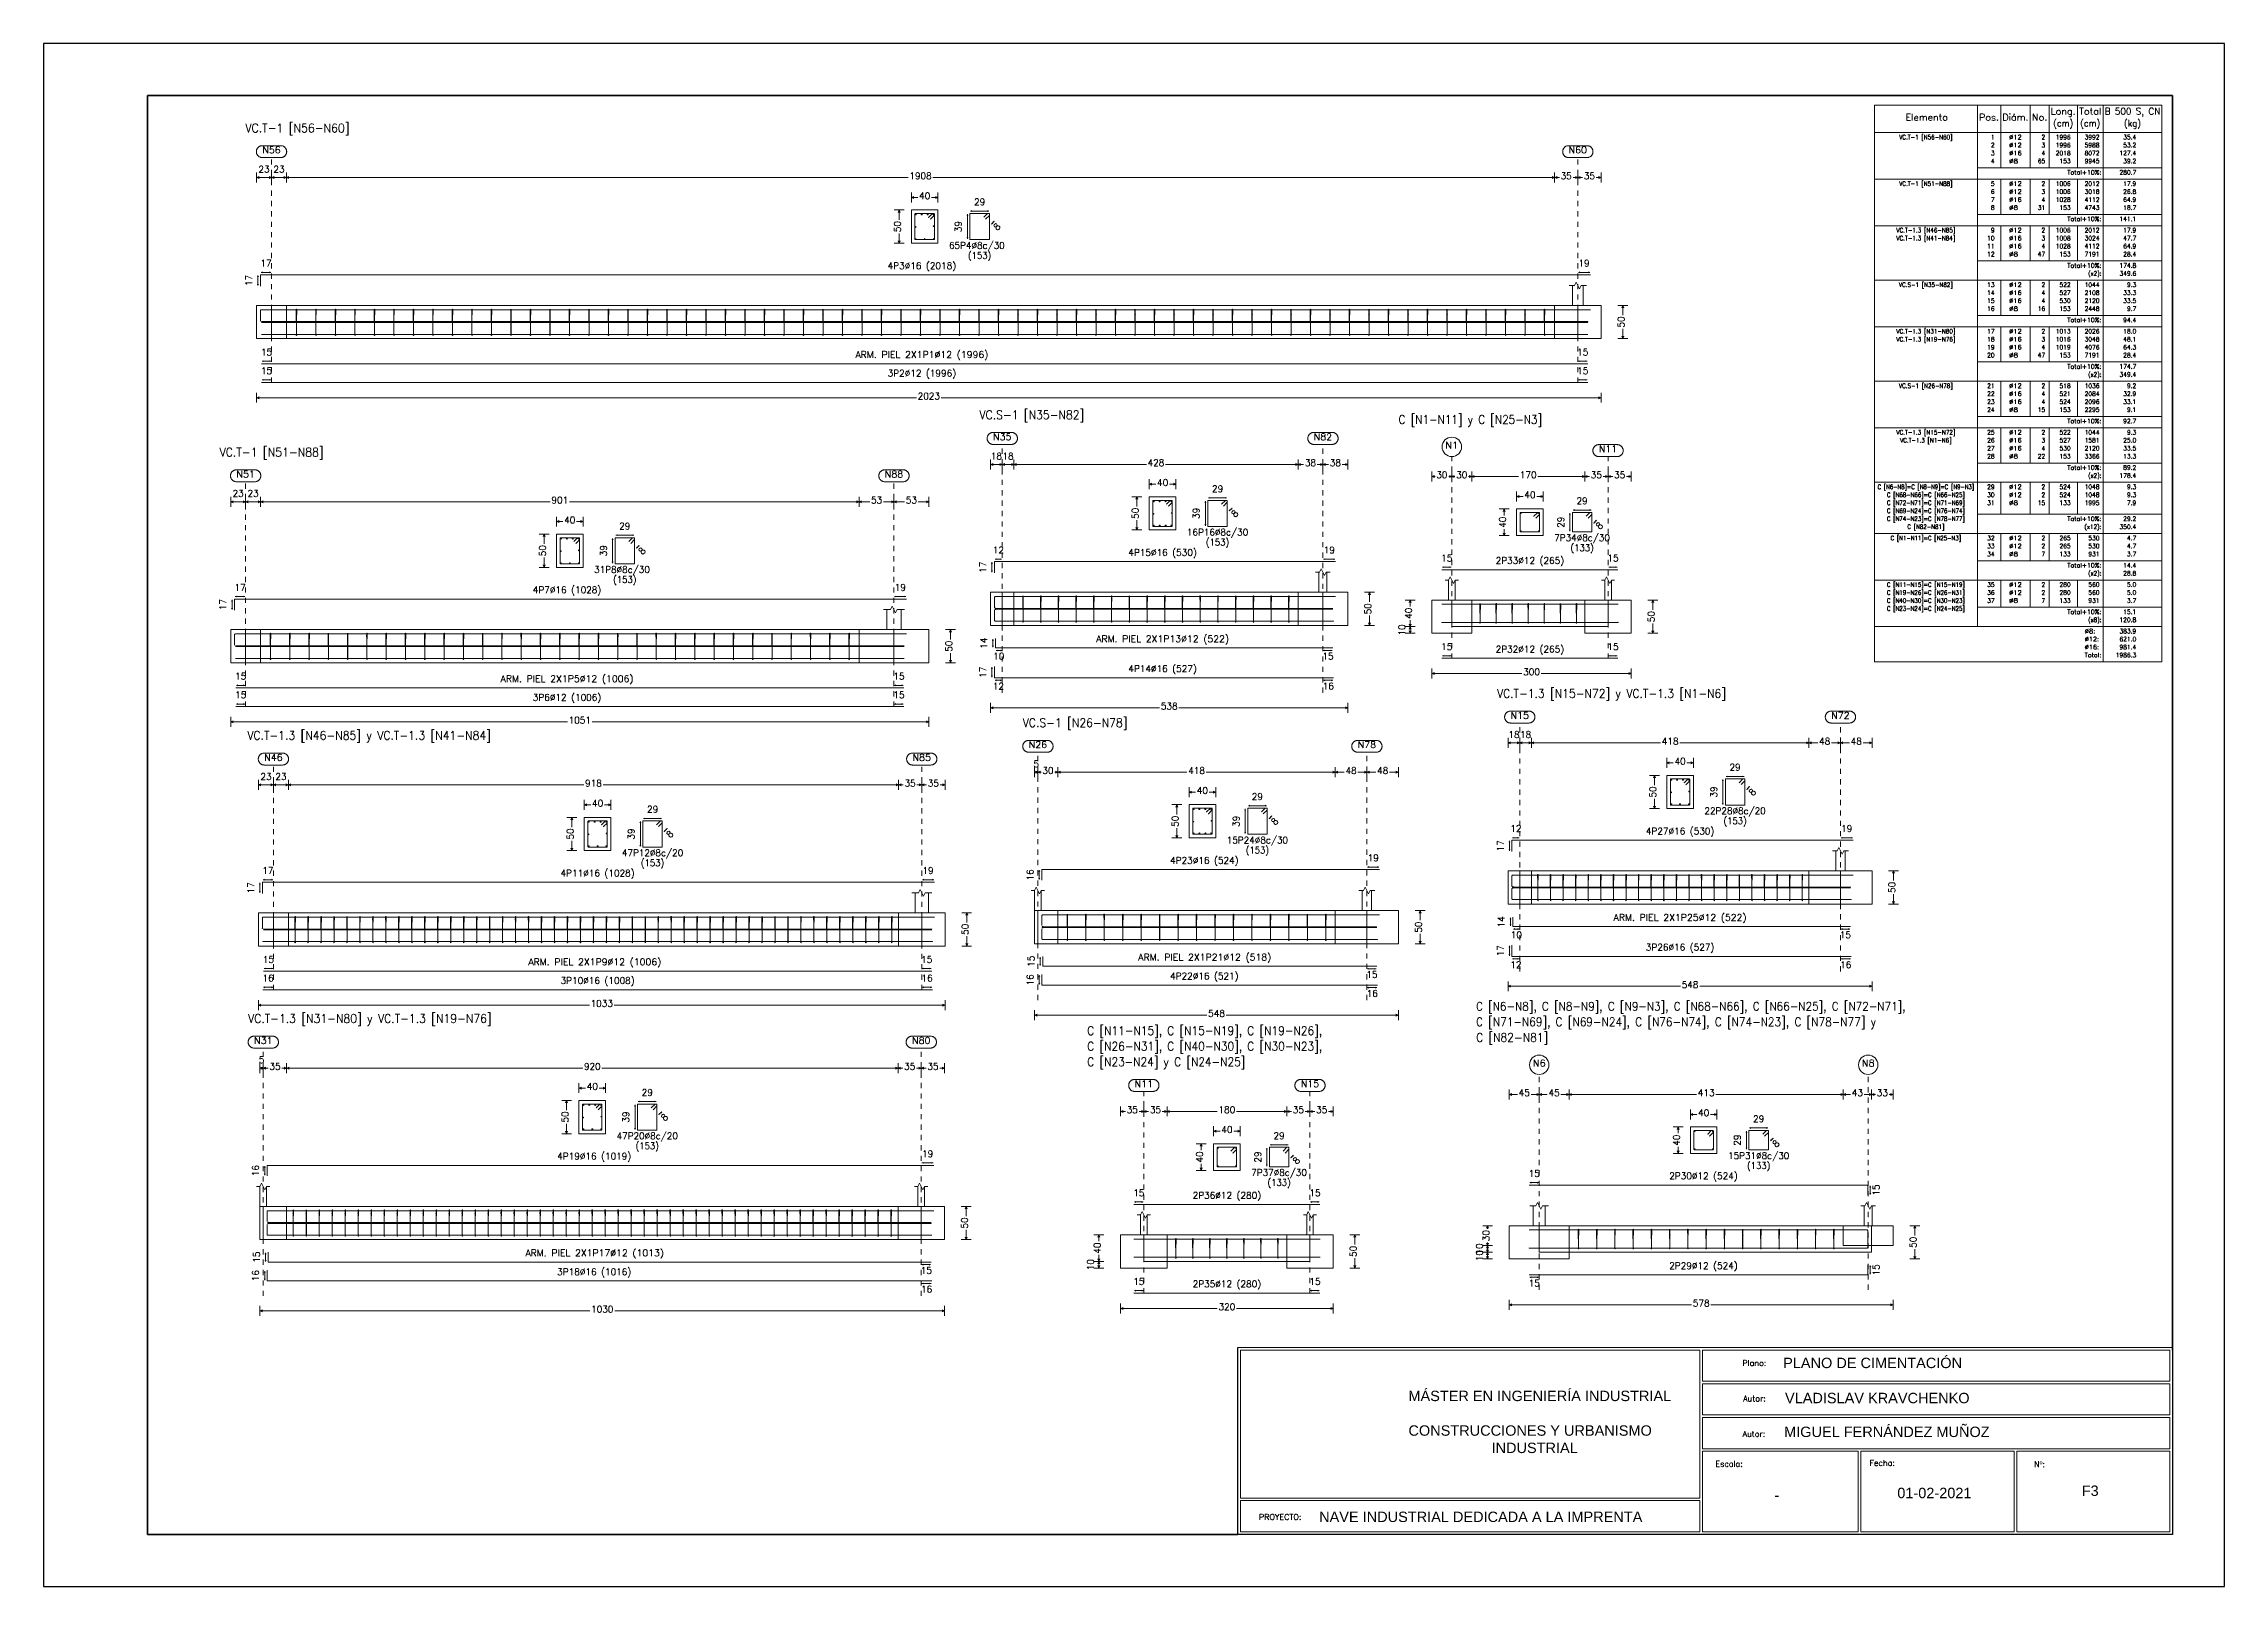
# Model space of a CAD drawing. Header units: inches. Extents: x 72863 to 72995, y 49095 to 49225.
# Drawn here: x 72907.03 to 72949.03, y 49127.89 to 49157.59 of the extents above; entities that cross this region are included whole.
import ezdxf
from ezdxf.enums import TextEntityAlignment as Align

# ---------------------------------------------------------------- set-up
doc = ezdxf.new("R2010")
doc.units = ezdxf.units.IN
doc.linetypes.add('CYPE_PUNTO', pattern=[0.075, 0, -0.075])
doc.layers.get('0').update_dxf_attribs({"lineweight": 15})
for name, color, linetype, lineweight in [('CIM_COTAS', 2, 'Continuous', 9), ('CIM_DIB_ARMADOS', 4, 'Continuous', 9), ('CIM_GEOMETRIA', 2, 'Continuous', 9), ('CIM_REFEREN', 2, 'Continuous', 9), ('CIM_TXT_ARMADOS', 3, 'Continuous', 9), ('TABLAS', 1, 'Continuous', 0), ('TEXTO_TABLAS', 1, 'Continuous', 0)]:
    doc.layers.add(name, color=color, linetype=linetype, lineweight=lineweight)
doc.layers.add('VG', color=7, linetype='Continuous')
doc.styles.add('CYPETXT', font='romans__.ttf', dxfattribs={"height": 0.2})
doc.styles.get("Standard").update_dxf_attribs({"font": 'arial.ttf'})

# ---------------------------------------------------------------- blocks, each defined once
blk = doc.blocks.new('PLANTILLA')
for p, q in [((72903.71, 49199.611), (72885.71, 49199.611)), ((72885.71, 49199.611), (72885.71, 49196.011)), ((72885.76, 49196.711), (72885.76, 49199.561)), ((72885.76, 49199.561), (72894.61, 49199.561)), ((72894.61, 49199.561), (72894.61, 49198.911)), ((72894.66, 49199.561), (72903.66, 49199.561)), ((72894.66, 49198.961), (72894.66, 49199.561)), ((72903.66, 49199.561), (72903.66, 49198.961)), ((72903.71, 49196.011), (72903.71, 49199.611)), ((72894.61, 49198.911), (72894.61, 49198.261)), ((72903.66, 49198.961), (72894.66, 49198.961)), ((72894.66, 49198.911), (72903.66, 49198.911)), ((72894.66, 49198.311), (72894.66, 49198.911)), ((72903.66, 49198.911), (72903.66, 49198.311)), ((72894.61, 49198.261), (72894.61, 49197.611)), ((72903.66, 49198.311), (72894.66, 49198.311)), ((72894.66, 49198.261), (72903.66, 49198.261)), ((72894.66, 49197.661), (72894.66, 49198.261)), ((72903.66, 49198.261), (72903.66, 49197.661)), ((72894.61, 49197.611), (72894.61, 49196.711)), ((72903.66, 49197.661), (72894.66, 49197.661)), ((72894.66, 49197.611), (72897.66, 49197.611)), ((72894.66, 49197.611), (72894.66, 49196.061)), ((72897.66, 49196.061), (72897.66, 49197.611)), ((72897.71, 49197.611), (72900.66, 49197.611)), ((72897.71, 49196.061), (72897.71, 49197.611)), ((72900.66, 49196.061), (72900.66, 49197.611)), ((72900.71, 49197.611), (72903.66, 49197.611)), ((72900.71, 49196.061), (72900.71, 49197.611)), ((72903.66, 49197.611), (72903.66, 49196.061)), ((72885.76, 49196.711), (72894.61, 49196.711)), ((72885.76, 49196.061), (72885.76, 49196.661)), ((72894.61, 49196.661), (72885.76, 49196.661)), ((72894.61, 49196.661), (72894.61, 49196.061)), ((72885.71, 49196.011), (72903.71, 49196.011)), ((72894.61, 49196.061), (72885.76, 49196.061)), ((72897.66, 49196.061), (72894.66, 49196.061)), ((72900.66, 49196.061), (72897.71, 49196.061)), ((72903.66, 49196.061), (72900.71, 49196.061))]:
    blk.add_line(p, q)
at = {"layer": 'VG'}
for p, q in [((72904.71, 49224.711), (72862.71, 49224.711)), ((72862.71, 49224.711), (72862.71, 49195.011)), ((72904.71, 49195.011), (72904.71, 49224.711)), ((72864.71, 49196.011), (72864.71, 49223.711)), ((72864.71, 49223.711), (72903.71, 49223.711)), ((72903.71, 49223.711), (72903.71, 49196.011)), ((72903.71, 49196.011), (72864.71, 49196.011)), ((72862.71, 49195.011), (72904.71, 49195.011))]:
    blk.add_line(p, q, dxfattribs=at)
blk.add_lwpolyline([(72903.71, 49199.561), (72903.71, 49223.711), (72864.71, 49223.711), (72864.71, 49196.011), (72885.71, 49196.011), (72885.71, 49199.611)], dxfattribs=at)
at = {"char_height": 0.11204, "attachment_point": 1}
for s, insert in [('{\\Fsimplex8|c0;Plano:}', (72895.427, 49199.367)), ('{\\Fsimplex8|c0;Autor:}', (72895.441, 49198.685)), ('{\\Fsimplex8|c0;Autor:}', (72895.43, 49198.002)), ('{\\Fsimplex8|c0;Escala:}', (72894.907, 49197.426)), ('{\\Fsimplex8|c0;Fecha:}', (72897.875, 49197.443)), ('{\\Fsimplex8|c0;Nº:}', (72901.047, 49197.419)), ('{\\Fsimplex8|c0;PROYECTO:}', (72886.117, 49196.403))]:
    blk.add_mtext(s, dxfattribs=dict(at, insert=insert))
at = {"char_height": 0.2, "attachment_point": 1}
for s, width, insert in [('MÁSTER EN INGENIERÍA INDUSTRIAL\\P\\PCONSTRUCCIONES Y URBANISMO\\P^I^IINDUSTRIAL', 5.52485, (72888.996, 49198.778)), ('VLADISLAV KRAVCHENKO', 6.14205, (72896.248, 49198.737)), ('MIGUEL FERNÁNDEZ MUÑOZ', 6.14205, (72896.231, 49198.086)), ('01-02-2021', 2.08938, (72898.411, 49196.909)), ('NAVE INDUSTRIAL DEDICADA A LA IMPRENTA', 6.85352, (72887.276, 49196.45))]:
    blk.add_mtext_dynamic_manual_height_columns(s, width=width, gutter_width=1, heights=[0], dxfattribs=dict(at, insert=insert))

msp = doc.modelspace()

# ---------------------------------------------------------------- hatches: boundary and pattern name
at = {"layer": 'CIM_DIB_ARMADOS'}
h = msp.add_hatch(color=256, dxfattribs=at)
edge = h.paths.add_edge_path()
edge.add_arc((72924.0781, 49154.2492), 0.00102, 0, 360)
h = msp.add_hatch(color=256, dxfattribs=at)
edge = h.paths.add_edge_path()
edge.add_arc((72924.1152, 49154.2121), 0.00102, 0, 360)
h = msp.add_hatch(color=256, dxfattribs=at)
edge = h.paths.add_edge_path()
edge.add_arc((72911.2078, 49152.2537), 0.00102, 0, 360)
h = msp.add_hatch(color=256, dxfattribs=at)
edge = h.paths.add_edge_path()
edge.add_arc((72911.2296, 49152.2409), 0.00102, 0, 360)
h = msp.add_hatch(color=256, dxfattribs=at)
edge = h.paths.add_edge_path()
edge.add_arc((72911.2296, 49152.2256), 0.00102, 0, 360)
h = msp.add_hatch(color=256, dxfattribs=at)
edge = h.paths.add_edge_path()
edge.add_arc((72911.8966, 49152.4117), 0.00102, 0, 360)
h = msp.add_hatch(color=256, dxfattribs=at)
edge = h.paths.add_edge_path()
edge.add_arc((72911.9077, 49152.3746), 0.00102, 0, 360)
h = msp.add_hatch(color=256, dxfattribs=at)
edge = h.paths.add_edge_path()
edge.add_arc((72912.2722, 49152.4117), 0.00102, 0, 360)
h = msp.add_hatch(color=256, dxfattribs=at)
edge = h.paths.add_edge_path()
edge.add_arc((72912.2833, 49152.3746), 0.00102, 0, 360)
h = msp.add_hatch(color=256, dxfattribs=at)
edge = h.paths.add_edge_path()
edge.add_arc((72912.6477, 49152.4117), 0.00102, 0, 360)
h = msp.add_hatch(color=256, dxfattribs=at)
edge = h.paths.add_edge_path()
edge.add_arc((72912.6589, 49152.3746), 0.00102, 0, 360)
h = msp.add_hatch(color=256, dxfattribs=at)
edge = h.paths.add_edge_path()
edge.add_arc((72913.0233, 49152.4117), 0.00102, 0, 360)
h = msp.add_hatch(color=256, dxfattribs=at)
edge = h.paths.add_edge_path()
edge.add_arc((72913.0344, 49152.3746), 0.00102, 0, 360)
h = msp.add_hatch(color=256, dxfattribs=at)
edge = h.paths.add_edge_path()
edge.add_arc((72913.3989, 49152.4117), 0.00102, 0, 360)
h = msp.add_hatch(color=256, dxfattribs=at)
edge = h.paths.add_edge_path()
edge.add_arc((72913.41, 49152.3746), 0.00102, 0, 360)
h = msp.add_hatch(color=256, dxfattribs=at)
edge = h.paths.add_edge_path()
edge.add_arc((72913.7745, 49152.4117), 0.00102, 0, 360)
h = msp.add_hatch(color=256, dxfattribs=at)
edge = h.paths.add_edge_path()
edge.add_arc((72913.7856, 49152.3746), 0.00102, 0, 360)
h = msp.add_hatch(color=256, dxfattribs=at)
edge = h.paths.add_edge_path()
edge.add_arc((72914.15, 49152.4117), 0.00102, 0, 360)
h = msp.add_hatch(color=256, dxfattribs=at)
edge = h.paths.add_edge_path()
edge.add_arc((72914.1612, 49152.3746), 0.00102, 0, 360)
h = msp.add_hatch(color=256, dxfattribs=at)
edge = h.paths.add_edge_path()
edge.add_arc((72914.5256, 49152.4117), 0.00102, 0, 360)
h = msp.add_hatch(color=256, dxfattribs=at)
edge = h.paths.add_edge_path()
edge.add_arc((72914.5367, 49152.3746), 0.00102, 0, 360)
h = msp.add_hatch(color=256, dxfattribs=at)
edge = h.paths.add_edge_path()
edge.add_arc((72914.9012, 49152.4117), 0.00102, 0, 360)
h = msp.add_hatch(color=256, dxfattribs=at)
edge = h.paths.add_edge_path()
edge.add_arc((72914.9123, 49152.3746), 0.00102, 0, 360)
h = msp.add_hatch(color=256, dxfattribs=at)
edge = h.paths.add_edge_path()
edge.add_arc((72915.2767, 49152.4117), 0.00102, 0, 360)
h = msp.add_hatch(color=256, dxfattribs=at)
edge = h.paths.add_edge_path()
edge.add_arc((72915.2879, 49152.3746), 0.00102, 0, 360)
h = msp.add_hatch(color=256, dxfattribs=at)
edge = h.paths.add_edge_path()
edge.add_arc((72915.6523, 49152.4117), 0.00102, 0, 360)
h = msp.add_hatch(color=256, dxfattribs=at)
edge = h.paths.add_edge_path()
edge.add_arc((72915.6634, 49152.3746), 0.00102, 0, 360)
h = msp.add_hatch(color=256, dxfattribs=at)
edge = h.paths.add_edge_path()
edge.add_arc((72916.0279, 49152.4117), 0.00102, 0, 360)
h = msp.add_hatch(color=256, dxfattribs=at)
edge = h.paths.add_edge_path()
edge.add_arc((72916.039, 49152.3746), 0.00102, 0, 360)
h = msp.add_hatch(color=256, dxfattribs=at)
edge = h.paths.add_edge_path()
edge.add_arc((72916.4035, 49152.4117), 0.00102, 0, 360)
h = msp.add_hatch(color=256, dxfattribs=at)
edge = h.paths.add_edge_path()
edge.add_arc((72916.4146, 49152.3746), 0.00102, 0, 360)
h = msp.add_hatch(color=256, dxfattribs=at)
edge = h.paths.add_edge_path()
edge.add_arc((72916.779, 49152.4117), 0.00102, 0, 360)
h = msp.add_hatch(color=256, dxfattribs=at)
edge = h.paths.add_edge_path()
edge.add_arc((72916.7902, 49152.3746), 0.00102, 0, 360)
h = msp.add_hatch(color=256, dxfattribs=at)
edge = h.paths.add_edge_path()
edge.add_arc((72917.1546, 49152.4117), 0.00102, 0, 360)
h = msp.add_hatch(color=256, dxfattribs=at)
edge = h.paths.add_edge_path()
edge.add_arc((72917.1657, 49152.3746), 0.00102, 0, 360)
h = msp.add_hatch(color=256, dxfattribs=at)
edge = h.paths.add_edge_path()
edge.add_arc((72917.5302, 49152.4117), 0.00102, 0, 360)
h = msp.add_hatch(color=256, dxfattribs=at)
edge = h.paths.add_edge_path()
edge.add_arc((72917.5413, 49152.3746), 0.00102, 0, 360)
h = msp.add_hatch(color=256, dxfattribs=at)
edge = h.paths.add_edge_path()
edge.add_arc((72917.9057, 49152.4117), 0.00102, 0, 360)
h = msp.add_hatch(color=256, dxfattribs=at)
edge = h.paths.add_edge_path()
edge.add_arc((72917.9169, 49152.3746), 0.00102, 0, 360)
h = msp.add_hatch(color=256, dxfattribs=at)
edge = h.paths.add_edge_path()
edge.add_arc((72918.2813, 49152.4117), 0.00102, 0, 360)
h = msp.add_hatch(color=256, dxfattribs=at)
edge = h.paths.add_edge_path()
edge.add_arc((72918.2924, 49152.3746), 0.00102, 0, 360)
h = msp.add_hatch(color=256, dxfattribs=at)
edge = h.paths.add_edge_path()
edge.add_arc((72918.6569, 49152.4117), 0.00102, 0, 360)
h = msp.add_hatch(color=256, dxfattribs=at)
edge = h.paths.add_edge_path()
edge.add_arc((72918.668, 49152.3746), 0.00102, 0, 360)
h = msp.add_hatch(color=256, dxfattribs=at)
edge = h.paths.add_edge_path()
edge.add_arc((72919.0325, 49152.4117), 0.00102, 0, 360)
h = msp.add_hatch(color=256, dxfattribs=at)
edge = h.paths.add_edge_path()
edge.add_arc((72919.0436, 49152.3746), 0.00102, 0, 360)
h = msp.add_hatch(color=256, dxfattribs=at)
edge = h.paths.add_edge_path()
edge.add_arc((72919.408, 49152.4117), 0.00102, 0, 360)
h = msp.add_hatch(color=256, dxfattribs=at)
edge = h.paths.add_edge_path()
edge.add_arc((72919.4192, 49152.3746), 0.00102, 0, 360)
h = msp.add_hatch(color=256, dxfattribs=at)
edge = h.paths.add_edge_path()
edge.add_arc((72919.7836, 49152.4117), 0.00102, 0, 360)
h = msp.add_hatch(color=256, dxfattribs=at)
edge = h.paths.add_edge_path()
edge.add_arc((72919.7947, 49152.3746), 0.00102, 0, 360)
h = msp.add_hatch(color=256, dxfattribs=at)
edge = h.paths.add_edge_path()
edge.add_arc((72920.1592, 49152.4117), 0.00102, 0, 360)
h = msp.add_hatch(color=256, dxfattribs=at)
edge = h.paths.add_edge_path()
edge.add_arc((72920.1703, 49152.3746), 0.00102, 0, 360)
h = msp.add_hatch(color=256, dxfattribs=at)
edge = h.paths.add_edge_path()
edge.add_arc((72920.5347, 49152.4117), 0.00102, 0, 360)
h = msp.add_hatch(color=256, dxfattribs=at)
edge = h.paths.add_edge_path()
edge.add_arc((72920.5459, 49152.3746), 0.00102, 0, 360)
h = msp.add_hatch(color=256, dxfattribs=at)
edge = h.paths.add_edge_path()
edge.add_arc((72920.9103, 49152.4117), 0.00102, 0, 360)
h = msp.add_hatch(color=256, dxfattribs=at)
edge = h.paths.add_edge_path()
edge.add_arc((72920.9214, 49152.3746), 0.00102, 0, 360)
h = msp.add_hatch(color=256, dxfattribs=at)
edge = h.paths.add_edge_path()
edge.add_arc((72921.2859, 49152.4117), 0.00102, 0, 360)
h = msp.add_hatch(color=256, dxfattribs=at)
edge = h.paths.add_edge_path()
edge.add_arc((72921.297, 49152.3746), 0.00102, 0, 360)
h = msp.add_hatch(color=256, dxfattribs=at)
edge = h.paths.add_edge_path()
edge.add_arc((72921.6615, 49152.4117), 0.00102, 0, 360)
h = msp.add_hatch(color=256, dxfattribs=at)
edge = h.paths.add_edge_path()
edge.add_arc((72921.6726, 49152.3746), 0.00102, 0, 360)
h = msp.add_hatch(color=256, dxfattribs=at)
edge = h.paths.add_edge_path()
edge.add_arc((72922.037, 49152.4117), 0.00102, 0, 360)
h = msp.add_hatch(color=256, dxfattribs=at)
edge = h.paths.add_edge_path()
edge.add_arc((72922.0482, 49152.3746), 0.00102, 0, 360)
h = msp.add_hatch(color=256, dxfattribs=at)
edge = h.paths.add_edge_path()
edge.add_arc((72922.4126, 49152.4117), 0.00102, 0, 360)
h = msp.add_hatch(color=256, dxfattribs=at)
edge = h.paths.add_edge_path()
edge.add_arc((72922.4237, 49152.3746), 0.00102, 0, 360)
h = msp.add_hatch(color=256, dxfattribs=at)
edge = h.paths.add_edge_path()
edge.add_arc((72922.7882, 49152.4117), 0.00102, 0, 360)
h = msp.add_hatch(color=256, dxfattribs=at)
edge = h.paths.add_edge_path()
edge.add_arc((72922.7993, 49152.3746), 0.00102, 0, 360)
h = msp.add_hatch(color=256, dxfattribs=at)
edge = h.paths.add_edge_path()
edge.add_arc((72923.1637, 49152.4117), 0.00102, 0, 360)
h = msp.add_hatch(color=256, dxfattribs=at)
edge = h.paths.add_edge_path()
edge.add_arc((72923.1749, 49152.3746), 0.00102, 0, 360)
h = msp.add_hatch(color=256, dxfattribs=at)
edge = h.paths.add_edge_path()
edge.add_arc((72923.5393, 49152.4117), 0.00102, 0, 360)
h = msp.add_hatch(color=256, dxfattribs=at)
edge = h.paths.add_edge_path()
edge.add_arc((72923.5504, 49152.3746), 0.00102, 0, 360)
h = msp.add_hatch(color=256, dxfattribs=at)
edge = h.paths.add_edge_path()
edge.add_arc((72923.9149, 49152.4117), 0.00102, 0, 360)
h = msp.add_hatch(color=256, dxfattribs=at)
edge = h.paths.add_edge_path()
edge.add_arc((72923.926, 49152.3746), 0.00102, 0, 360)
h = msp.add_hatch(color=256, dxfattribs=at)
edge = h.paths.add_edge_path()
edge.add_arc((72924.2905, 49152.4117), 0.00102, 0, 360)
h = msp.add_hatch(color=256, dxfattribs=at)
edge = h.paths.add_edge_path()
edge.add_arc((72924.3016, 49152.3746), 0.00102, 0, 360)
h = msp.add_hatch(color=256, dxfattribs=at)
edge = h.paths.add_edge_path()
edge.add_arc((72924.666, 49152.4117), 0.00102, 0, 360)
h = msp.add_hatch(color=256, dxfattribs=at)
edge = h.paths.add_edge_path()
edge.add_arc((72924.6772, 49152.3746), 0.00102, 0, 360)
h = msp.add_hatch(color=256, dxfattribs=at)
edge = h.paths.add_edge_path()
edge.add_arc((72925.0416, 49152.4117), 0.00102, 0, 360)
h = msp.add_hatch(color=256, dxfattribs=at)
edge = h.paths.add_edge_path()
edge.add_arc((72925.0527, 49152.3746), 0.00102, 0, 360)
h = msp.add_hatch(color=256, dxfattribs=at)
edge = h.paths.add_edge_path()
edge.add_arc((72925.4172, 49152.4117), 0.00102, 0, 360)
h = msp.add_hatch(color=256, dxfattribs=at)
edge = h.paths.add_edge_path()
edge.add_arc((72925.4283, 49152.3746), 0.00102, 0, 360)
h = msp.add_hatch(color=256, dxfattribs=at)
edge = h.paths.add_edge_path()
edge.add_arc((72925.7928, 49152.4117), 0.00102, 0, 360)
h = msp.add_hatch(color=256, dxfattribs=at)
edge = h.paths.add_edge_path()
edge.add_arc((72925.8039, 49152.3746), 0.00102, 0, 360)
h = msp.add_hatch(color=256, dxfattribs=at)
edge = h.paths.add_edge_path()
edge.add_arc((72926.1683, 49152.4117), 0.00102, 0, 360)
h = msp.add_hatch(color=256, dxfattribs=at)
edge = h.paths.add_edge_path()
edge.add_arc((72926.1795, 49152.3746), 0.00102, 0, 360)
h = msp.add_hatch(color=256, dxfattribs=at)
edge = h.paths.add_edge_path()
edge.add_arc((72926.5439, 49152.4117), 0.00102, 0, 360)
h = msp.add_hatch(color=256, dxfattribs=at)
edge = h.paths.add_edge_path()
edge.add_arc((72926.555, 49152.3746), 0.00102, 0, 360)
h = msp.add_hatch(color=256, dxfattribs=at)
edge = h.paths.add_edge_path()
edge.add_arc((72926.9195, 49152.4117), 0.00102, 0, 360)
h = msp.add_hatch(color=256, dxfattribs=at)
edge = h.paths.add_edge_path()
edge.add_arc((72926.9306, 49152.3746), 0.00102, 0, 360)
h = msp.add_hatch(color=256, dxfattribs=at)
edge = h.paths.add_edge_path()
edge.add_arc((72927.295, 49152.4117), 0.00102, 0, 360)
h = msp.add_hatch(color=256, dxfattribs=at)
edge = h.paths.add_edge_path()
edge.add_arc((72927.3062, 49152.3746), 0.00102, 0, 360)
h = msp.add_hatch(color=256, dxfattribs=at)
edge = h.paths.add_edge_path()
edge.add_arc((72927.6706, 49152.4117), 0.00102, 0, 360)
h = msp.add_hatch(color=256, dxfattribs=at)
edge = h.paths.add_edge_path()
edge.add_arc((72927.6817, 49152.3746), 0.00102, 0, 360)
h = msp.add_hatch(color=256, dxfattribs=at)
edge = h.paths.add_edge_path()
edge.add_arc((72928.0462, 49152.4117), 0.00102, 0, 360)
h = msp.add_hatch(color=256, dxfattribs=at)
edge = h.paths.add_edge_path()
edge.add_arc((72928.0573, 49152.3746), 0.00102, 0, 360)
h = msp.add_hatch(color=256, dxfattribs=at)
edge = h.paths.add_edge_path()
edge.add_arc((72928.4218, 49152.4117), 0.00102, 0, 360)
h = msp.add_hatch(color=256, dxfattribs=at)
edge = h.paths.add_edge_path()
edge.add_arc((72928.4329, 49152.3746), 0.00102, 0, 360)
h = msp.add_hatch(color=256, dxfattribs=at)
edge = h.paths.add_edge_path()
edge.add_arc((72928.7973, 49152.4117), 0.00102, 0, 360)
h = msp.add_hatch(color=256, dxfattribs=at)
edge = h.paths.add_edge_path()
edge.add_arc((72928.8085, 49152.3746), 0.00102, 0, 360)
h = msp.add_hatch(color=256, dxfattribs=at)
edge = h.paths.add_edge_path()
edge.add_arc((72929.1729, 49152.4117), 0.00102, 0, 360)
h = msp.add_hatch(color=256, dxfattribs=at)
edge = h.paths.add_edge_path()
edge.add_arc((72929.184, 49152.3746), 0.00102, 0, 360)
h = msp.add_hatch(color=256, dxfattribs=at)
edge = h.paths.add_edge_path()
edge.add_arc((72929.5485, 49152.4117), 0.00102, 0, 360)
h = msp.add_hatch(color=256, dxfattribs=at)
edge = h.paths.add_edge_path()
edge.add_arc((72929.5596, 49152.3746), 0.00102, 0, 360)
h = msp.add_hatch(color=256, dxfattribs=at)
edge = h.paths.add_edge_path()
edge.add_arc((72929.924, 49152.4117), 0.00102, 0, 360)
h = msp.add_hatch(color=256, dxfattribs=at)
edge = h.paths.add_edge_path()
edge.add_arc((72929.9352, 49152.3746), 0.00102, 0, 360)
h = msp.add_hatch(color=256, dxfattribs=at)
edge = h.paths.add_edge_path()
edge.add_arc((72930.2996, 49152.4117), 0.00102, 0, 360)
h = msp.add_hatch(color=256, dxfattribs=at)
edge = h.paths.add_edge_path()
edge.add_arc((72930.3107, 49152.3746), 0.00102, 0, 360)
h = msp.add_hatch(color=256, dxfattribs=at)
edge = h.paths.add_edge_path()
edge.add_arc((72930.6752, 49152.4117), 0.00102, 0, 360)
h = msp.add_hatch(color=256, dxfattribs=at)
edge = h.paths.add_edge_path()
edge.add_arc((72930.6863, 49152.3746), 0.00102, 0, 360)
h = msp.add_hatch(color=256, dxfattribs=at)
edge = h.paths.add_edge_path()
edge.add_arc((72931.0508, 49152.4117), 0.00102, 0, 360)
h = msp.add_hatch(color=256, dxfattribs=at)
edge = h.paths.add_edge_path()
edge.add_arc((72931.0619, 49152.3746), 0.00102, 0, 360)
h = msp.add_hatch(color=256, dxfattribs=at)
edge = h.paths.add_edge_path()
edge.add_arc((72931.4263, 49152.4117), 0.00102, 0, 360)
h = msp.add_hatch(color=256, dxfattribs=at)
edge = h.paths.add_edge_path()
edge.add_arc((72931.4375, 49152.3746), 0.00102, 0, 360)
h = msp.add_hatch(color=256, dxfattribs=at)
edge = h.paths.add_edge_path()
edge.add_arc((72931.8019, 49152.4117), 0.00102, 0, 360)
h = msp.add_hatch(color=256, dxfattribs=at)
edge = h.paths.add_edge_path()
edge.add_arc((72931.813, 49152.3746), 0.00102, 0, 360)
h = msp.add_hatch(color=256, dxfattribs=at)
edge = h.paths.add_edge_path()
edge.add_arc((72932.1775, 49152.4117), 0.00102, 0, 360)
h = msp.add_hatch(color=256, dxfattribs=at)
edge = h.paths.add_edge_path()
edge.add_arc((72932.1886, 49152.3746), 0.00102, 0, 360)
h = msp.add_hatch(color=256, dxfattribs=at)
edge = h.paths.add_edge_path()
edge.add_arc((72932.553, 49152.4117), 0.00102, 0, 360)
h = msp.add_hatch(color=256, dxfattribs=at)
edge = h.paths.add_edge_path()
edge.add_arc((72932.5642, 49152.3746), 0.00102, 0, 360)
h = msp.add_hatch(color=256, dxfattribs=at)
edge = h.paths.add_edge_path()
edge.add_arc((72932.9286, 49152.4117), 0.00102, 0, 360)
h = msp.add_hatch(color=256, dxfattribs=at)
edge = h.paths.add_edge_path()
edge.add_arc((72932.9397, 49152.3746), 0.00102, 0, 360)
h = msp.add_hatch(color=256, dxfattribs=at)
edge = h.paths.add_edge_path()
edge.add_arc((72933.3042, 49152.4117), 0.00102, 0, 360)
h = msp.add_hatch(color=256, dxfattribs=at)
edge = h.paths.add_edge_path()
edge.add_arc((72933.3153, 49152.3746), 0.00102, 0, 360)
h = msp.add_hatch(color=256, dxfattribs=at)
edge = h.paths.add_edge_path()
edge.add_arc((72933.6798, 49152.4117), 0.00102, 0, 360)
h = msp.add_hatch(color=256, dxfattribs=at)
edge = h.paths.add_edge_path()
edge.add_arc((72933.6909, 49152.3746), 0.00102, 0, 360)
h = msp.add_hatch(color=256, dxfattribs=at)
edge = h.paths.add_edge_path()
edge.add_arc((72934.0553, 49152.4117), 0.00102, 0, 360)
h = msp.add_hatch(color=256, dxfattribs=at)
edge = h.paths.add_edge_path()
edge.add_arc((72934.0665, 49152.3746), 0.00102, 0, 360)
h = msp.add_hatch(color=256, dxfattribs=at)
edge = h.paths.add_edge_path()
edge.add_arc((72934.4309, 49152.4117), 0.00102, 0, 360)
h = msp.add_hatch(color=256, dxfattribs=at)
edge = h.paths.add_edge_path()
edge.add_arc((72934.442, 49152.3746), 0.00102, 0, 360)
h = msp.add_hatch(color=256, dxfattribs=at)
edge = h.paths.add_edge_path()
edge.add_arc((72934.8065, 49152.4117), 0.00102, 0, 360)
h = msp.add_hatch(color=256, dxfattribs=at)
edge = h.paths.add_edge_path()
edge.add_arc((72934.8176, 49152.3746), 0.00102, 0, 360)
h = msp.add_hatch(color=256, dxfattribs=at)
edge = h.paths.add_edge_path()
edge.add_arc((72935.182, 49152.4117), 0.00102, 0, 360)
h = msp.add_hatch(color=256, dxfattribs=at)
edge = h.paths.add_edge_path()
edge.add_arc((72935.1932, 49152.3746), 0.00102, 0, 360)
h = msp.add_hatch(color=256, dxfattribs=at)
edge = h.paths.add_edge_path()
edge.add_arc((72935.5576, 49152.4117), 0.00102, 0, 360)
h = msp.add_hatch(color=256, dxfattribs=at)
edge = h.paths.add_edge_path()
edge.add_arc((72935.5687, 49152.3746), 0.00102, 0, 360)
h = msp.add_hatch(color=256, dxfattribs=at)
edge = h.paths.add_edge_path()
edge.add_arc((72935.9332, 49152.4117), 0.00102, 0, 360)
h = msp.add_hatch(color=256, dxfattribs=at)
edge = h.paths.add_edge_path()
edge.add_arc((72935.9443, 49152.3746), 0.00102, 0, 360)
h = msp.add_hatch(color=256, dxfattribs=at)
edge = h.paths.add_edge_path()
edge.add_arc((72936.772, 49152.2409), 0.00102, 0, 360)
h = msp.add_hatch(color=256, dxfattribs=at)
edge = h.paths.add_edge_path()
edge.add_arc((72936.772, 49152.2256), 0.00102, 0, 360)
h = msp.add_hatch(color=256, dxfattribs=at)
edge = h.paths.add_edge_path()
edge.add_arc((72936.8232, 49152.4688), 0.00102, 0, 360)
h = msp.add_hatch(color=256, dxfattribs=at)
edge = h.paths.add_edge_path()
edge.add_arc((72911.2296, 49151.9952), 0.00102, 0, 360)
h = msp.add_hatch(color=256, dxfattribs=at)
edge = h.paths.add_edge_path()
edge.add_arc((72936.772, 49151.9952), 0.00102, 0, 360)
h = msp.add_hatch(color=256, dxfattribs=at)
edge = h.paths.add_edge_path()
edge.add_arc((72928.6605, 49148.7283), 0.00102, 0, 360)
h = msp.add_hatch(color=256, dxfattribs=at)
edge = h.paths.add_edge_path()
edge.add_arc((72928.6976, 49148.6912), 0.00102, 0, 360)
h = msp.add_hatch(color=256, dxfattribs=at)
edge = h.paths.add_edge_path()
edge.add_arc((72935.7348, 49148.4938), 0.00102, 0, 360)
h = msp.add_hatch(color=256, dxfattribs=at)
edge = h.paths.add_edge_path()
edge.add_arc((72935.7719, 49148.4567), 0.00102, 0, 360)
h = msp.add_hatch(color=256, dxfattribs=at)
edge = h.paths.add_edge_path()
edge.add_arc((72917.2439, 49148.0092), 0.00102, 0, 360)
h = msp.add_hatch(color=256, dxfattribs=at)
edge = h.paths.add_edge_path()
edge.add_arc((72917.281, 49147.9721), 0.00102, 0, 360)
h = msp.add_hatch(color=256, dxfattribs=at)
edge = h.paths.add_edge_path()
edge.add_arc((72925.3454, 49146.7329), 0.00102, 0, 360)
h = msp.add_hatch(color=256, dxfattribs=at)
edge = h.paths.add_edge_path()
edge.add_arc((72925.3633, 49146.7201), 0.00102, 0, 360)
h = msp.add_hatch(color=256, dxfattribs=at)
edge = h.paths.add_edge_path()
edge.add_arc((72925.8891, 49146.8909), 0.00102, 0, 360)
h = msp.add_hatch(color=256, dxfattribs=at)
edge = h.paths.add_edge_path()
edge.add_arc((72925.9002, 49146.8538), 0.00102, 0, 360)
h = msp.add_hatch(color=256, dxfattribs=at)
edge = h.paths.add_edge_path()
edge.add_arc((72926.2304, 49146.8909), 0.00102, 0, 360)
h = msp.add_hatch(color=256, dxfattribs=at)
edge = h.paths.add_edge_path()
edge.add_arc((72926.2416, 49146.8538), 0.00102, 0, 360)
h = msp.add_hatch(color=256, dxfattribs=at)
edge = h.paths.add_edge_path()
edge.add_arc((72926.5718, 49146.8909), 0.00102, 0, 360)
h = msp.add_hatch(color=256, dxfattribs=at)
edge = h.paths.add_edge_path()
edge.add_arc((72926.5829, 49146.8538), 0.00102, 0, 360)
h = msp.add_hatch(color=256, dxfattribs=at)
edge = h.paths.add_edge_path()
edge.add_arc((72926.9132, 49146.8909), 0.00102, 0, 360)
h = msp.add_hatch(color=256, dxfattribs=at)
edge = h.paths.add_edge_path()
edge.add_arc((72926.9243, 49146.8538), 0.00102, 0, 360)
h = msp.add_hatch(color=256, dxfattribs=at)
edge = h.paths.add_edge_path()
edge.add_arc((72927.2545, 49146.8909), 0.00102, 0, 360)
h = msp.add_hatch(color=256, dxfattribs=at)
edge = h.paths.add_edge_path()
edge.add_arc((72927.2657, 49146.8538), 0.00102, 0, 360)
h = msp.add_hatch(color=256, dxfattribs=at)
edge = h.paths.add_edge_path()
edge.add_arc((72927.5959, 49146.8909), 0.00102, 0, 360)
h = msp.add_hatch(color=256, dxfattribs=at)
edge = h.paths.add_edge_path()
edge.add_arc((72927.607, 49146.8538), 0.00102, 0, 360)
h = msp.add_hatch(color=256, dxfattribs=at)
edge = h.paths.add_edge_path()
edge.add_arc((72927.9372, 49146.8909), 0.00102, 0, 360)
h = msp.add_hatch(color=256, dxfattribs=at)
edge = h.paths.add_edge_path()
edge.add_arc((72927.9484, 49146.8538), 0.00102, 0, 360)
h = msp.add_hatch(color=256, dxfattribs=at)
edge = h.paths.add_edge_path()
edge.add_arc((72928.2786, 49146.8909), 0.00102, 0, 360)
h = msp.add_hatch(color=256, dxfattribs=at)
edge = h.paths.add_edge_path()
edge.add_arc((72928.2897, 49146.8538), 0.00102, 0, 360)
h = msp.add_hatch(color=256, dxfattribs=at)
edge = h.paths.add_edge_path()
edge.add_arc((72928.62, 49146.8909), 0.00102, 0, 360)
h = msp.add_hatch(color=256, dxfattribs=at)
edge = h.paths.add_edge_path()
edge.add_arc((72928.6311, 49146.8538), 0.00102, 0, 360)
h = msp.add_hatch(color=256, dxfattribs=at)
edge = h.paths.add_edge_path()
edge.add_arc((72928.9613, 49146.8909), 0.00102, 0, 360)
h = msp.add_hatch(color=256, dxfattribs=at)
edge = h.paths.add_edge_path()
edge.add_arc((72928.9725, 49146.8538), 0.00102, 0, 360)
h = msp.add_hatch(color=256, dxfattribs=at)
edge = h.paths.add_edge_path()
edge.add_arc((72929.3027, 49146.8909), 0.00102, 0, 360)
h = msp.add_hatch(color=256, dxfattribs=at)
edge = h.paths.add_edge_path()
edge.add_arc((72929.3138, 49146.8538), 0.00102, 0, 360)
h = msp.add_hatch(color=256, dxfattribs=at)
edge = h.paths.add_edge_path()
edge.add_arc((72929.644, 49146.8909), 0.00102, 0, 360)
h = msp.add_hatch(color=256, dxfattribs=at)
edge = h.paths.add_edge_path()
edge.add_arc((72929.6552, 49146.8538), 0.00102, 0, 360)
h = msp.add_hatch(color=256, dxfattribs=at)
edge = h.paths.add_edge_path()
edge.add_arc((72929.9854, 49146.8909), 0.00102, 0, 360)
h = msp.add_hatch(color=256, dxfattribs=at)
edge = h.paths.add_edge_path()
edge.add_arc((72929.9965, 49146.8538), 0.00102, 0, 360)
h = msp.add_hatch(color=256, dxfattribs=at)
edge = h.paths.add_edge_path()
edge.add_arc((72930.3268, 49146.8909), 0.00102, 0, 360)
h = msp.add_hatch(color=256, dxfattribs=at)
edge = h.paths.add_edge_path()
edge.add_arc((72930.3379, 49146.8538), 0.00102, 0, 360)
h = msp.add_hatch(color=256, dxfattribs=at)
edge = h.paths.add_edge_path()
edge.add_arc((72930.6681, 49146.8909), 0.00102, 0, 360)
h = msp.add_hatch(color=256, dxfattribs=at)
edge = h.paths.add_edge_path()
edge.add_arc((72930.6793, 49146.8538), 0.00102, 0, 360)
h = msp.add_hatch(color=256, dxfattribs=at)
edge = h.paths.add_edge_path()
edge.add_arc((72931.0095, 49146.8909), 0.00102, 0, 360)
h = msp.add_hatch(color=256, dxfattribs=at)
edge = h.paths.add_edge_path()
edge.add_arc((72931.0206, 49146.8538), 0.00102, 0, 360)
h = msp.add_hatch(color=256, dxfattribs=at)
edge = h.paths.add_edge_path()
edge.add_arc((72931.8632, 49146.7201), 0.00102, 0, 360)
h = msp.add_hatch(color=256, dxfattribs=at)
edge = h.paths.add_edge_path()
edge.add_arc((72931.9144, 49146.9479), 0.00102, 0, 360)
h = msp.add_hatch(color=256, dxfattribs=at)
edge = h.paths.add_edge_path()
edge.add_arc((72933.9614, 49146.7998), 0.00102, 0, 360)
h = msp.add_hatch(color=256, dxfattribs=at)
edge = h.paths.add_edge_path()
edge.add_arc((72934.6916, 49146.7402), 0.00102, 0, 360)
h = msp.add_hatch(color=256, dxfattribs=at)
edge = h.paths.add_edge_path()
edge.add_arc((72935.001, 49146.7402), 0.00102, 0, 360)
h = msp.add_hatch(color=256, dxfattribs=at)
edge = h.paths.add_edge_path()
edge.add_arc((72935.3104, 49146.7402), 0.00102, 0, 360)
h = msp.add_hatch(color=256, dxfattribs=at)
edge = h.paths.add_edge_path()
edge.add_arc((72935.6198, 49146.7402), 0.00102, 0, 360)
h = msp.add_hatch(color=256, dxfattribs=at)
edge = h.paths.add_edge_path()
edge.add_arc((72935.9292, 49146.7402), 0.00102, 0, 360)
h = msp.add_hatch(color=256, dxfattribs=at)
edge = h.paths.add_edge_path()
edge.add_arc((72936.2386, 49146.7402), 0.00102, 0, 360)
h = msp.add_hatch(color=256, dxfattribs=at)
edge = h.paths.add_edge_path()
edge.add_arc((72936.548, 49146.7402), 0.00102, 0, 360)
h = msp.add_hatch(color=256, dxfattribs=at)
edge = h.paths.add_edge_path()
edge.add_arc((72937.3534, 49146.7998), 0.00102, 0, 360)
h = msp.add_hatch(color=256, dxfattribs=at)
edge = h.paths.add_edge_path()
edge.add_arc((72925.3454, 49146.6919), 0.00102, 0, 360)
h = msp.add_hatch(color=256, dxfattribs=at)
edge = h.paths.add_edge_path()
edge.add_arc((72925.3633, 49146.7047), 0.00102, 0, 360)
h = msp.add_hatch(color=256, dxfattribs=at)
edge = h.paths.add_edge_path()
edge.add_arc((72931.8632, 49146.7047), 0.00102, 0, 360)
h = msp.add_hatch(color=256, dxfattribs=at)
edge = h.paths.add_edge_path()
edge.add_arc((72931.876, 49146.4769), 0.00102, 0, 360)
h = msp.add_hatch(color=256, dxfattribs=at)
edge = h.paths.add_edge_path()
edge.add_arc((72933.9614, 49146.4517), 0.00102, 0, 360)
h = msp.add_hatch(color=256, dxfattribs=at)
edge = h.paths.add_edge_path()
edge.add_arc((72934.7029, 49146.7031), 0.00102, 0, 360)
h = msp.add_hatch(color=256, dxfattribs=at)
edge = h.paths.add_edge_path()
edge.add_arc((72935.0122, 49146.7031), 0.00102, 0, 360)
h = msp.add_hatch(color=256, dxfattribs=at)
edge = h.paths.add_edge_path()
edge.add_arc((72935.3216, 49146.7031), 0.00102, 0, 360)
h = msp.add_hatch(color=256, dxfattribs=at)
edge = h.paths.add_edge_path()
edge.add_arc((72935.631, 49146.7031), 0.00102, 0, 360)
h = msp.add_hatch(color=256, dxfattribs=at)
edge = h.paths.add_edge_path()
edge.add_arc((72935.9404, 49146.7031), 0.00102, 0, 360)
h = msp.add_hatch(color=256, dxfattribs=at)
edge = h.paths.add_edge_path()
edge.add_arc((72936.2498, 49146.7031), 0.00102, 0, 360)
h = msp.add_hatch(color=256, dxfattribs=at)
edge = h.paths.add_edge_path()
edge.add_arc((72936.5592, 49146.7031), 0.00102, 0, 360)
h = msp.add_hatch(color=256, dxfattribs=at)
edge = h.paths.add_edge_path()
edge.add_arc((72937.3534, 49146.4517), 0.00102, 0, 360)
h = msp.add_hatch(color=256, dxfattribs=at)
edge = h.paths.add_edge_path()
edge.add_arc((72910.7096, 49146.0137), 0.00102, 0, 360)
h = msp.add_hatch(color=256, dxfattribs=at)
edge = h.paths.add_edge_path()
edge.add_arc((72910.7313, 49146.0009), 0.00102, 0, 360)
h = msp.add_hatch(color=256, dxfattribs=at)
edge = h.paths.add_edge_path()
edge.add_arc((72910.7313, 49145.9856), 0.00102, 0, 360)
h = msp.add_hatch(color=256, dxfattribs=at)
edge = h.paths.add_edge_path()
edge.add_arc((72911.3963, 49146.1717), 0.00102, 0, 360)
h = msp.add_hatch(color=256, dxfattribs=at)
edge = h.paths.add_edge_path()
edge.add_arc((72911.4074, 49146.1346), 0.00102, 0, 360)
h = msp.add_hatch(color=256, dxfattribs=at)
edge = h.paths.add_edge_path()
edge.add_arc((72911.7678, 49146.1717), 0.00102, 0, 360)
h = msp.add_hatch(color=256, dxfattribs=at)
edge = h.paths.add_edge_path()
edge.add_arc((72911.7789, 49146.1346), 0.00102, 0, 360)
h = msp.add_hatch(color=256, dxfattribs=at)
edge = h.paths.add_edge_path()
edge.add_arc((72912.1393, 49146.1717), 0.00102, 0, 360)
h = msp.add_hatch(color=256, dxfattribs=at)
edge = h.paths.add_edge_path()
edge.add_arc((72912.1504, 49146.1346), 0.00102, 0, 360)
h = msp.add_hatch(color=256, dxfattribs=at)
edge = h.paths.add_edge_path()
edge.add_arc((72912.5108, 49146.1717), 0.00102, 0, 360)
h = msp.add_hatch(color=256, dxfattribs=at)
edge = h.paths.add_edge_path()
edge.add_arc((72912.5219, 49146.1346), 0.00102, 0, 360)
h = msp.add_hatch(color=256, dxfattribs=at)
edge = h.paths.add_edge_path()
edge.add_arc((72912.8823, 49146.1717), 0.00102, 0, 360)
h = msp.add_hatch(color=256, dxfattribs=at)
edge = h.paths.add_edge_path()
edge.add_arc((72912.8934, 49146.1346), 0.00102, 0, 360)
h = msp.add_hatch(color=256, dxfattribs=at)
edge = h.paths.add_edge_path()
edge.add_arc((72913.2538, 49146.1717), 0.00102, 0, 360)
h = msp.add_hatch(color=256, dxfattribs=at)
edge = h.paths.add_edge_path()
edge.add_arc((72913.2649, 49146.1346), 0.00102, 0, 360)
h = msp.add_hatch(color=256, dxfattribs=at)
edge = h.paths.add_edge_path()
edge.add_arc((72913.6252, 49146.1717), 0.00102, 0, 360)
h = msp.add_hatch(color=256, dxfattribs=at)
edge = h.paths.add_edge_path()
edge.add_arc((72913.6364, 49146.1346), 0.00102, 0, 360)
h = msp.add_hatch(color=256, dxfattribs=at)
edge = h.paths.add_edge_path()
edge.add_arc((72913.9967, 49146.1717), 0.00102, 0, 360)
h = msp.add_hatch(color=256, dxfattribs=at)
edge = h.paths.add_edge_path()
edge.add_arc((72914.0079, 49146.1346), 0.00102, 0, 360)
h = msp.add_hatch(color=256, dxfattribs=at)
edge = h.paths.add_edge_path()
edge.add_arc((72914.3682, 49146.1717), 0.00102, 0, 360)
h = msp.add_hatch(color=256, dxfattribs=at)
edge = h.paths.add_edge_path()
edge.add_arc((72914.3793, 49146.1346), 0.00102, 0, 360)
h = msp.add_hatch(color=256, dxfattribs=at)
edge = h.paths.add_edge_path()
edge.add_arc((72914.7397, 49146.1717), 0.00102, 0, 360)
h = msp.add_hatch(color=256, dxfattribs=at)
edge = h.paths.add_edge_path()
edge.add_arc((72914.7508, 49146.1346), 0.00102, 0, 360)
h = msp.add_hatch(color=256, dxfattribs=at)
edge = h.paths.add_edge_path()
edge.add_arc((72915.1112, 49146.1717), 0.00102, 0, 360)
h = msp.add_hatch(color=256, dxfattribs=at)
edge = h.paths.add_edge_path()
edge.add_arc((72915.1223, 49146.1346), 0.00102, 0, 360)
h = msp.add_hatch(color=256, dxfattribs=at)
edge = h.paths.add_edge_path()
edge.add_arc((72915.4827, 49146.1717), 0.00102, 0, 360)
h = msp.add_hatch(color=256, dxfattribs=at)
edge = h.paths.add_edge_path()
edge.add_arc((72915.4938, 49146.1346), 0.00102, 0, 360)
h = msp.add_hatch(color=256, dxfattribs=at)
edge = h.paths.add_edge_path()
edge.add_arc((72915.8542, 49146.1717), 0.00102, 0, 360)
h = msp.add_hatch(color=256, dxfattribs=at)
edge = h.paths.add_edge_path()
edge.add_arc((72915.8653, 49146.1346), 0.00102, 0, 360)
h = msp.add_hatch(color=256, dxfattribs=at)
edge = h.paths.add_edge_path()
edge.add_arc((72916.2257, 49146.1717), 0.00102, 0, 360)
h = msp.add_hatch(color=256, dxfattribs=at)
edge = h.paths.add_edge_path()
edge.add_arc((72916.2368, 49146.1346), 0.00102, 0, 360)
h = msp.add_hatch(color=256, dxfattribs=at)
edge = h.paths.add_edge_path()
edge.add_arc((72916.5972, 49146.1717), 0.00102, 0, 360)
h = msp.add_hatch(color=256, dxfattribs=at)
edge = h.paths.add_edge_path()
edge.add_arc((72916.6083, 49146.1346), 0.00102, 0, 360)
h = msp.add_hatch(color=256, dxfattribs=at)
edge = h.paths.add_edge_path()
edge.add_arc((72916.9686, 49146.1717), 0.00102, 0, 360)
h = msp.add_hatch(color=256, dxfattribs=at)
edge = h.paths.add_edge_path()
edge.add_arc((72916.9798, 49146.1346), 0.00102, 0, 360)
h = msp.add_hatch(color=256, dxfattribs=at)
edge = h.paths.add_edge_path()
edge.add_arc((72917.3401, 49146.1717), 0.00102, 0, 360)
h = msp.add_hatch(color=256, dxfattribs=at)
edge = h.paths.add_edge_path()
edge.add_arc((72917.3513, 49146.1346), 0.00102, 0, 360)
h = msp.add_hatch(color=256, dxfattribs=at)
edge = h.paths.add_edge_path()
edge.add_arc((72917.7116, 49146.1717), 0.00102, 0, 360)
h = msp.add_hatch(color=256, dxfattribs=at)
edge = h.paths.add_edge_path()
edge.add_arc((72917.7228, 49146.1346), 0.00102, 0, 360)
h = msp.add_hatch(color=256, dxfattribs=at)
edge = h.paths.add_edge_path()
edge.add_arc((72918.0831, 49146.1717), 0.00102, 0, 360)
h = msp.add_hatch(color=256, dxfattribs=at)
edge = h.paths.add_edge_path()
edge.add_arc((72918.0942, 49146.1346), 0.00102, 0, 360)
h = msp.add_hatch(color=256, dxfattribs=at)
edge = h.paths.add_edge_path()
edge.add_arc((72918.4546, 49146.1717), 0.00102, 0, 360)
h = msp.add_hatch(color=256, dxfattribs=at)
edge = h.paths.add_edge_path()
edge.add_arc((72918.4657, 49146.1346), 0.00102, 0, 360)
h = msp.add_hatch(color=256, dxfattribs=at)
edge = h.paths.add_edge_path()
edge.add_arc((72918.8261, 49146.1717), 0.00102, 0, 360)
h = msp.add_hatch(color=256, dxfattribs=at)
edge = h.paths.add_edge_path()
edge.add_arc((72918.8372, 49146.1346), 0.00102, 0, 360)
h = msp.add_hatch(color=256, dxfattribs=at)
edge = h.paths.add_edge_path()
edge.add_arc((72919.1976, 49146.1717), 0.00102, 0, 360)
h = msp.add_hatch(color=256, dxfattribs=at)
edge = h.paths.add_edge_path()
edge.add_arc((72919.2087, 49146.1346), 0.00102, 0, 360)
h = msp.add_hatch(color=256, dxfattribs=at)
edge = h.paths.add_edge_path()
edge.add_arc((72919.5691, 49146.1717), 0.00102, 0, 360)
h = msp.add_hatch(color=256, dxfattribs=at)
edge = h.paths.add_edge_path()
edge.add_arc((72919.5802, 49146.1346), 0.00102, 0, 360)
h = msp.add_hatch(color=256, dxfattribs=at)
edge = h.paths.add_edge_path()
edge.add_arc((72919.9406, 49146.1717), 0.00102, 0, 360)
h = msp.add_hatch(color=256, dxfattribs=at)
edge = h.paths.add_edge_path()
edge.add_arc((72919.9517, 49146.1346), 0.00102, 0, 360)
h = msp.add_hatch(color=256, dxfattribs=at)
edge = h.paths.add_edge_path()
edge.add_arc((72920.312, 49146.1717), 0.00102, 0, 360)
h = msp.add_hatch(color=256, dxfattribs=at)
edge = h.paths.add_edge_path()
edge.add_arc((72920.3232, 49146.1346), 0.00102, 0, 360)
h = msp.add_hatch(color=256, dxfattribs=at)
edge = h.paths.add_edge_path()
edge.add_arc((72920.6835, 49146.1717), 0.00102, 0, 360)
h = msp.add_hatch(color=256, dxfattribs=at)
edge = h.paths.add_edge_path()
edge.add_arc((72920.6947, 49146.1346), 0.00102, 0, 360)
h = msp.add_hatch(color=256, dxfattribs=at)
edge = h.paths.add_edge_path()
edge.add_arc((72921.055, 49146.1717), 0.00102, 0, 360)
h = msp.add_hatch(color=256, dxfattribs=at)
edge = h.paths.add_edge_path()
edge.add_arc((72921.0662, 49146.1346), 0.00102, 0, 360)
h = msp.add_hatch(color=256, dxfattribs=at)
edge = h.paths.add_edge_path()
edge.add_arc((72921.4265, 49146.1717), 0.00102, 0, 360)
h = msp.add_hatch(color=256, dxfattribs=at)
edge = h.paths.add_edge_path()
edge.add_arc((72921.4376, 49146.1346), 0.00102, 0, 360)
h = msp.add_hatch(color=256, dxfattribs=at)
edge = h.paths.add_edge_path()
edge.add_arc((72921.798, 49146.1717), 0.00102, 0, 360)
h = msp.add_hatch(color=256, dxfattribs=at)
edge = h.paths.add_edge_path()
edge.add_arc((72921.8091, 49146.1346), 0.00102, 0, 360)
h = msp.add_hatch(color=256, dxfattribs=at)
edge = h.paths.add_edge_path()
edge.add_arc((72922.1695, 49146.1717), 0.00102, 0, 360)
h = msp.add_hatch(color=256, dxfattribs=at)
edge = h.paths.add_edge_path()
edge.add_arc((72922.1806, 49146.1346), 0.00102, 0, 360)
h = msp.add_hatch(color=256, dxfattribs=at)
edge = h.paths.add_edge_path()
edge.add_arc((72922.541, 49146.1717), 0.00102, 0, 360)
h = msp.add_hatch(color=256, dxfattribs=at)
edge = h.paths.add_edge_path()
edge.add_arc((72922.5521, 49146.1346), 0.00102, 0, 360)
h = msp.add_hatch(color=256, dxfattribs=at)
edge = h.paths.add_edge_path()
edge.add_arc((72923.6017, 49146.0009), 0.00102, 0, 360)
h = msp.add_hatch(color=256, dxfattribs=at)
edge = h.paths.add_edge_path()
edge.add_arc((72923.6017, 49145.9856), 0.00102, 0, 360)
h = msp.add_hatch(color=256, dxfattribs=at)
edge = h.paths.add_edge_path()
edge.add_arc((72923.6529, 49146.2288), 0.00102, 0, 360)
h = msp.add_hatch(color=256, dxfattribs=at)
edge = h.paths.add_edge_path()
edge.add_arc((72910.7313, 49145.7552), 0.00102, 0, 360)
h = msp.add_hatch(color=256, dxfattribs=at)
edge = h.paths.add_edge_path()
edge.add_arc((72923.6017, 49145.7552), 0.00102, 0, 360)
h = msp.add_hatch(color=256, dxfattribs=at)
edge = h.paths.add_edge_path()
edge.add_arc((72938.6271, 49143.3648), 0.00102, 0, 360)
h = msp.add_hatch(color=256, dxfattribs=at)
edge = h.paths.add_edge_path()
edge.add_arc((72938.6642, 49143.3277), 0.00102, 0, 360)
h = msp.add_hatch(color=256, dxfattribs=at)
edge = h.paths.add_edge_path()
edge.add_arc((72917.7791, 49142.5564), 0.00102, 0, 360)
h = msp.add_hatch(color=256, dxfattribs=at)
edge = h.paths.add_edge_path()
edge.add_arc((72917.8162, 49142.5193), 0.00102, 0, 360)
h = msp.add_hatch(color=256, dxfattribs=at)
edge = h.paths.add_edge_path()
edge.add_arc((72929.4271, 49142.8009), 0.00102, 0, 360)
h = msp.add_hatch(color=256, dxfattribs=at)
edge = h.paths.add_edge_path()
edge.add_arc((72929.4642, 49142.7638), 0.00102, 0, 360)
h = msp.add_hatch(color=256, dxfattribs=at)
edge = h.paths.add_edge_path()
edge.add_arc((72935.312, 49141.3694), 0.00102, 0, 360)
h = msp.add_hatch(color=256, dxfattribs=at)
edge = h.paths.add_edge_path()
edge.add_arc((72935.312, 49141.3284), 0.00102, 0, 360)
h = msp.add_hatch(color=256, dxfattribs=at)
edge = h.paths.add_edge_path()
edge.add_arc((72935.3299, 49141.3566), 0.00102, 0, 360)
h = msp.add_hatch(color=256, dxfattribs=at)
edge = h.paths.add_edge_path()
edge.add_arc((72935.3299, 49141.3412), 0.00102, 0, 360)
h = msp.add_hatch(color=256, dxfattribs=at)
edge = h.paths.add_edge_path()
edge.add_arc((72935.8062, 49141.5273), 0.00102, 0, 360)
h = msp.add_hatch(color=256, dxfattribs=at)
edge = h.paths.add_edge_path()
edge.add_arc((72935.8173, 49141.4902), 0.00102, 0, 360)
h = msp.add_hatch(color=256, dxfattribs=at)
edge = h.paths.add_edge_path()
edge.add_arc((72936.0486, 49141.5273), 0.00102, 0, 360)
h = msp.add_hatch(color=256, dxfattribs=at)
edge = h.paths.add_edge_path()
edge.add_arc((72936.0598, 49141.4902), 0.00102, 0, 360)
h = msp.add_hatch(color=256, dxfattribs=at)
edge = h.paths.add_edge_path()
edge.add_arc((72936.2911, 49141.5273), 0.00102, 0, 360)
h = msp.add_hatch(color=256, dxfattribs=at)
edge = h.paths.add_edge_path()
edge.add_arc((72936.3022, 49141.4902), 0.00102, 0, 360)
h = msp.add_hatch(color=256, dxfattribs=at)
edge = h.paths.add_edge_path()
edge.add_arc((72936.5335, 49141.5273), 0.00102, 0, 360)
h = msp.add_hatch(color=256, dxfattribs=at)
edge = h.paths.add_edge_path()
edge.add_arc((72936.5447, 49141.4902), 0.00102, 0, 360)
h = msp.add_hatch(color=256, dxfattribs=at)
edge = h.paths.add_edge_path()
edge.add_arc((72936.776, 49141.5273), 0.00102, 0, 360)
h = msp.add_hatch(color=256, dxfattribs=at)
edge = h.paths.add_edge_path()
edge.add_arc((72936.7871, 49141.4902), 0.00102, 0, 360)
h = msp.add_hatch(color=256, dxfattribs=at)
edge = h.paths.add_edge_path()
edge.add_arc((72937.0184, 49141.5273), 0.00102, 0, 360)
h = msp.add_hatch(color=256, dxfattribs=at)
edge = h.paths.add_edge_path()
edge.add_arc((72937.0295, 49141.4902), 0.00102, 0, 360)
h = msp.add_hatch(color=256, dxfattribs=at)
edge = h.paths.add_edge_path()
edge.add_arc((72937.2609, 49141.5273), 0.00102, 0, 360)
h = msp.add_hatch(color=256, dxfattribs=at)
edge = h.paths.add_edge_path()
edge.add_arc((72937.272, 49141.4902), 0.00102, 0, 360)
h = msp.add_hatch(color=256, dxfattribs=at)
edge = h.paths.add_edge_path()
edge.add_arc((72937.5033, 49141.5273), 0.00102, 0, 360)
h = msp.add_hatch(color=256, dxfattribs=at)
edge = h.paths.add_edge_path()
edge.add_arc((72937.5144, 49141.4902), 0.00102, 0, 360)
h = msp.add_hatch(color=256, dxfattribs=at)
edge = h.paths.add_edge_path()
edge.add_arc((72937.7457, 49141.5273), 0.00102, 0, 360)
h = msp.add_hatch(color=256, dxfattribs=at)
edge = h.paths.add_edge_path()
edge.add_arc((72937.7569, 49141.4902), 0.00102, 0, 360)
h = msp.add_hatch(color=256, dxfattribs=at)
edge = h.paths.add_edge_path()
edge.add_arc((72937.9882, 49141.5273), 0.00102, 0, 360)
h = msp.add_hatch(color=256, dxfattribs=at)
edge = h.paths.add_edge_path()
edge.add_arc((72937.9993, 49141.4902), 0.00102, 0, 360)
h = msp.add_hatch(color=256, dxfattribs=at)
edge = h.paths.add_edge_path()
edge.add_arc((72938.2306, 49141.5273), 0.00102, 0, 360)
h = msp.add_hatch(color=256, dxfattribs=at)
edge = h.paths.add_edge_path()
edge.add_arc((72938.2418, 49141.4902), 0.00102, 0, 360)
h = msp.add_hatch(color=256, dxfattribs=at)
edge = h.paths.add_edge_path()
edge.add_arc((72938.4731, 49141.5273), 0.00102, 0, 360)
h = msp.add_hatch(color=256, dxfattribs=at)
edge = h.paths.add_edge_path()
edge.add_arc((72938.4842, 49141.4902), 0.00102, 0, 360)
h = msp.add_hatch(color=256, dxfattribs=at)
edge = h.paths.add_edge_path()
edge.add_arc((72938.7155, 49141.5273), 0.00102, 0, 360)
h = msp.add_hatch(color=256, dxfattribs=at)
edge = h.paths.add_edge_path()
edge.add_arc((72938.7266, 49141.4902), 0.00102, 0, 360)
h = msp.add_hatch(color=256, dxfattribs=at)
edge = h.paths.add_edge_path()
edge.add_arc((72938.958, 49141.5273), 0.00102, 0, 360)
h = msp.add_hatch(color=256, dxfattribs=at)
edge = h.paths.add_edge_path()
edge.add_arc((72938.9691, 49141.4902), 0.00102, 0, 360)
h = msp.add_hatch(color=256, dxfattribs=at)
edge = h.paths.add_edge_path()
edge.add_arc((72939.2004, 49141.5273), 0.00102, 0, 360)
h = msp.add_hatch(color=256, dxfattribs=at)
edge = h.paths.add_edge_path()
edge.add_arc((72939.2115, 49141.4902), 0.00102, 0, 360)
h = msp.add_hatch(color=256, dxfattribs=at)
edge = h.paths.add_edge_path()
edge.add_arc((72939.4429, 49141.5273), 0.00102, 0, 360)
h = msp.add_hatch(color=256, dxfattribs=at)
edge = h.paths.add_edge_path()
edge.add_arc((72939.454, 49141.4902), 0.00102, 0, 360)
h = msp.add_hatch(color=256, dxfattribs=at)
edge = h.paths.add_edge_path()
edge.add_arc((72939.6853, 49141.5273), 0.00102, 0, 360)
h = msp.add_hatch(color=256, dxfattribs=at)
edge = h.paths.add_edge_path()
edge.add_arc((72939.6964, 49141.4902), 0.00102, 0, 360)
h = msp.add_hatch(color=256, dxfattribs=at)
edge = h.paths.add_edge_path()
edge.add_arc((72939.9277, 49141.5273), 0.00102, 0, 360)
h = msp.add_hatch(color=256, dxfattribs=at)
edge = h.paths.add_edge_path()
edge.add_arc((72939.9389, 49141.4902), 0.00102, 0, 360)
h = msp.add_hatch(color=256, dxfattribs=at)
edge = h.paths.add_edge_path()
edge.add_arc((72940.1702, 49141.5273), 0.00102, 0, 360)
h = msp.add_hatch(color=256, dxfattribs=at)
edge = h.paths.add_edge_path()
edge.add_arc((72940.1813, 49141.4902), 0.00102, 0, 360)
h = msp.add_hatch(color=256, dxfattribs=at)
edge = h.paths.add_edge_path()
edge.add_arc((72940.4126, 49141.5273), 0.00102, 0, 360)
h = msp.add_hatch(color=256, dxfattribs=at)
edge = h.paths.add_edge_path()
edge.add_arc((72940.4238, 49141.4902), 0.00102, 0, 360)
h = msp.add_hatch(color=256, dxfattribs=at)
edge = h.paths.add_edge_path()
edge.add_arc((72940.6551, 49141.5273), 0.00102, 0, 360)
h = msp.add_hatch(color=256, dxfattribs=at)
edge = h.paths.add_edge_path()
edge.add_arc((72940.6662, 49141.4902), 0.00102, 0, 360)
h = msp.add_hatch(color=256, dxfattribs=at)
edge = h.paths.add_edge_path()
edge.add_arc((72940.8975, 49141.5273), 0.00102, 0, 360)
h = msp.add_hatch(color=256, dxfattribs=at)
edge = h.paths.add_edge_path()
edge.add_arc((72940.9086, 49141.4902), 0.00102, 0, 360)
h = msp.add_hatch(color=256, dxfattribs=at)
edge = h.paths.add_edge_path()
edge.add_arc((72941.8297, 49141.3566), 0.00102, 0, 360)
h = msp.add_hatch(color=256, dxfattribs=at)
edge = h.paths.add_edge_path()
edge.add_arc((72941.8297, 49141.3412), 0.00102, 0, 360)
h = msp.add_hatch(color=256, dxfattribs=at)
edge = h.paths.add_edge_path()
edge.add_arc((72941.8809, 49141.5844), 0.00102, 0, 360)
h = msp.add_hatch(color=256, dxfattribs=at)
edge = h.paths.add_edge_path()
edge.add_arc((72941.8425, 49141.1134), 0.00102, 0, 360)
h = msp.add_hatch(color=256, dxfattribs=at)
edge = h.paths.add_edge_path()
edge.add_arc((72911.2448, 49140.5609), 0.00102, 0, 360)
h = msp.add_hatch(color=256, dxfattribs=at)
edge = h.paths.add_edge_path()
edge.add_arc((72911.2665, 49140.5481), 0.00102, 0, 360)
h = msp.add_hatch(color=256, dxfattribs=at)
edge = h.paths.add_edge_path()
edge.add_arc((72911.2665, 49140.5328), 0.00102, 0, 360)
h = msp.add_hatch(color=256, dxfattribs=at)
edge = h.paths.add_edge_path()
edge.add_arc((72911.8707, 49140.7189), 0.00102, 0, 360)
h = msp.add_hatch(color=256, dxfattribs=at)
edge = h.paths.add_edge_path()
edge.add_arc((72911.8818, 49140.6818), 0.00102, 0, 360)
h = msp.add_hatch(color=256, dxfattribs=at)
edge = h.paths.add_edge_path()
edge.add_arc((72912.1205, 49140.7189), 0.00102, 0, 360)
h = msp.add_hatch(color=256, dxfattribs=at)
edge = h.paths.add_edge_path()
edge.add_arc((72912.1316, 49140.6818), 0.00102, 0, 360)
h = msp.add_hatch(color=256, dxfattribs=at)
edge = h.paths.add_edge_path()
edge.add_arc((72912.3703, 49140.7189), 0.00102, 0, 360)
h = msp.add_hatch(color=256, dxfattribs=at)
edge = h.paths.add_edge_path()
edge.add_arc((72912.3814, 49140.6818), 0.00102, 0, 360)
h = msp.add_hatch(color=256, dxfattribs=at)
edge = h.paths.add_edge_path()
edge.add_arc((72912.62, 49140.7189), 0.00102, 0, 360)
h = msp.add_hatch(color=256, dxfattribs=at)
edge = h.paths.add_edge_path()
edge.add_arc((72912.6312, 49140.6818), 0.00102, 0, 360)
h = msp.add_hatch(color=256, dxfattribs=at)
edge = h.paths.add_edge_path()
edge.add_arc((72912.8698, 49140.7189), 0.00102, 0, 360)
h = msp.add_hatch(color=256, dxfattribs=at)
edge = h.paths.add_edge_path()
edge.add_arc((72912.881, 49140.6818), 0.00102, 0, 360)
h = msp.add_hatch(color=256, dxfattribs=at)
edge = h.paths.add_edge_path()
edge.add_arc((72913.1196, 49140.7189), 0.00102, 0, 360)
h = msp.add_hatch(color=256, dxfattribs=at)
edge = h.paths.add_edge_path()
edge.add_arc((72913.1308, 49140.6818), 0.00102, 0, 360)
h = msp.add_hatch(color=256, dxfattribs=at)
edge = h.paths.add_edge_path()
edge.add_arc((72913.3694, 49140.7189), 0.00102, 0, 360)
h = msp.add_hatch(color=256, dxfattribs=at)
edge = h.paths.add_edge_path()
edge.add_arc((72913.3805, 49140.6818), 0.00102, 0, 360)
h = msp.add_hatch(color=256, dxfattribs=at)
edge = h.paths.add_edge_path()
edge.add_arc((72913.6192, 49140.7189), 0.00102, 0, 360)
h = msp.add_hatch(color=256, dxfattribs=at)
edge = h.paths.add_edge_path()
edge.add_arc((72913.6303, 49140.6818), 0.00102, 0, 360)
h = msp.add_hatch(color=256, dxfattribs=at)
edge = h.paths.add_edge_path()
edge.add_arc((72913.869, 49140.7189), 0.00102, 0, 360)
h = msp.add_hatch(color=256, dxfattribs=at)
edge = h.paths.add_edge_path()
edge.add_arc((72913.8801, 49140.6818), 0.00102, 0, 360)
h = msp.add_hatch(color=256, dxfattribs=at)
edge = h.paths.add_edge_path()
edge.add_arc((72914.1188, 49140.7189), 0.00102, 0, 360)
h = msp.add_hatch(color=256, dxfattribs=at)
edge = h.paths.add_edge_path()
edge.add_arc((72914.1299, 49140.6818), 0.00102, 0, 360)
h = msp.add_hatch(color=256, dxfattribs=at)
edge = h.paths.add_edge_path()
edge.add_arc((72914.3686, 49140.7189), 0.00102, 0, 360)
h = msp.add_hatch(color=256, dxfattribs=at)
edge = h.paths.add_edge_path()
edge.add_arc((72914.3797, 49140.6818), 0.00102, 0, 360)
h = msp.add_hatch(color=256, dxfattribs=at)
edge = h.paths.add_edge_path()
edge.add_arc((72914.6184, 49140.7189), 0.00102, 0, 360)
h = msp.add_hatch(color=256, dxfattribs=at)
edge = h.paths.add_edge_path()
edge.add_arc((72914.6295, 49140.6818), 0.00102, 0, 360)
h = msp.add_hatch(color=256, dxfattribs=at)
edge = h.paths.add_edge_path()
edge.add_arc((72914.8682, 49140.7189), 0.00102, 0, 360)
h = msp.add_hatch(color=256, dxfattribs=at)
edge = h.paths.add_edge_path()
edge.add_arc((72914.8793, 49140.6818), 0.00102, 0, 360)
h = msp.add_hatch(color=256, dxfattribs=at)
edge = h.paths.add_edge_path()
edge.add_arc((72915.118, 49140.7189), 0.00102, 0, 360)
h = msp.add_hatch(color=256, dxfattribs=at)
edge = h.paths.add_edge_path()
edge.add_arc((72915.1291, 49140.6818), 0.00102, 0, 360)
h = msp.add_hatch(color=256, dxfattribs=at)
edge = h.paths.add_edge_path()
edge.add_arc((72915.3677, 49140.7189), 0.00102, 0, 360)
h = msp.add_hatch(color=256, dxfattribs=at)
edge = h.paths.add_edge_path()
edge.add_arc((72915.3789, 49140.6818), 0.00102, 0, 360)
h = msp.add_hatch(color=256, dxfattribs=at)
edge = h.paths.add_edge_path()
edge.add_arc((72915.6175, 49140.7189), 0.00102, 0, 360)
h = msp.add_hatch(color=256, dxfattribs=at)
edge = h.paths.add_edge_path()
edge.add_arc((72915.6287, 49140.6818), 0.00102, 0, 360)
h = msp.add_hatch(color=256, dxfattribs=at)
edge = h.paths.add_edge_path()
edge.add_arc((72915.8673, 49140.7189), 0.00102, 0, 360)
h = msp.add_hatch(color=256, dxfattribs=at)
edge = h.paths.add_edge_path()
edge.add_arc((72915.8784, 49140.6818), 0.00102, 0, 360)
h = msp.add_hatch(color=256, dxfattribs=at)
edge = h.paths.add_edge_path()
edge.add_arc((72916.1171, 49140.7189), 0.00102, 0, 360)
h = msp.add_hatch(color=256, dxfattribs=at)
edge = h.paths.add_edge_path()
edge.add_arc((72916.1282, 49140.6818), 0.00102, 0, 360)
h = msp.add_hatch(color=256, dxfattribs=at)
edge = h.paths.add_edge_path()
edge.add_arc((72916.3669, 49140.7189), 0.00102, 0, 360)
h = msp.add_hatch(color=256, dxfattribs=at)
edge = h.paths.add_edge_path()
edge.add_arc((72916.378, 49140.6818), 0.00102, 0, 360)
h = msp.add_hatch(color=256, dxfattribs=at)
edge = h.paths.add_edge_path()
edge.add_arc((72916.6167, 49140.7189), 0.00102, 0, 360)
h = msp.add_hatch(color=256, dxfattribs=at)
edge = h.paths.add_edge_path()
edge.add_arc((72916.6278, 49140.6818), 0.00102, 0, 360)
h = msp.add_hatch(color=256, dxfattribs=at)
edge = h.paths.add_edge_path()
edge.add_arc((72916.8665, 49140.7189), 0.00102, 0, 360)
h = msp.add_hatch(color=256, dxfattribs=at)
edge = h.paths.add_edge_path()
edge.add_arc((72916.8776, 49140.6818), 0.00102, 0, 360)
h = msp.add_hatch(color=256, dxfattribs=at)
edge = h.paths.add_edge_path()
edge.add_arc((72917.1163, 49140.7189), 0.00102, 0, 360)
h = msp.add_hatch(color=256, dxfattribs=at)
edge = h.paths.add_edge_path()
edge.add_arc((72917.1274, 49140.6818), 0.00102, 0, 360)
h = msp.add_hatch(color=256, dxfattribs=at)
edge = h.paths.add_edge_path()
edge.add_arc((72917.3661, 49140.7189), 0.00102, 0, 360)
h = msp.add_hatch(color=256, dxfattribs=at)
edge = h.paths.add_edge_path()
edge.add_arc((72917.3772, 49140.6818), 0.00102, 0, 360)
h = msp.add_hatch(color=256, dxfattribs=at)
edge = h.paths.add_edge_path()
edge.add_arc((72917.6159, 49140.7189), 0.00102, 0, 360)
h = msp.add_hatch(color=256, dxfattribs=at)
edge = h.paths.add_edge_path()
edge.add_arc((72917.627, 49140.6818), 0.00102, 0, 360)
h = msp.add_hatch(color=256, dxfattribs=at)
edge = h.paths.add_edge_path()
edge.add_arc((72917.8656, 49140.7189), 0.00102, 0, 360)
h = msp.add_hatch(color=256, dxfattribs=at)
edge = h.paths.add_edge_path()
edge.add_arc((72917.8768, 49140.6818), 0.00102, 0, 360)
h = msp.add_hatch(color=256, dxfattribs=at)
edge = h.paths.add_edge_path()
edge.add_arc((72918.1154, 49140.7189), 0.00102, 0, 360)
h = msp.add_hatch(color=256, dxfattribs=at)
edge = h.paths.add_edge_path()
edge.add_arc((72918.1266, 49140.6818), 0.00102, 0, 360)
h = msp.add_hatch(color=256, dxfattribs=at)
edge = h.paths.add_edge_path()
edge.add_arc((72918.3652, 49140.7189), 0.00102, 0, 360)
h = msp.add_hatch(color=256, dxfattribs=at)
edge = h.paths.add_edge_path()
edge.add_arc((72918.3764, 49140.6818), 0.00102, 0, 360)
h = msp.add_hatch(color=256, dxfattribs=at)
edge = h.paths.add_edge_path()
edge.add_arc((72918.615, 49140.7189), 0.00102, 0, 360)
h = msp.add_hatch(color=256, dxfattribs=at)
edge = h.paths.add_edge_path()
edge.add_arc((72918.6261, 49140.6818), 0.00102, 0, 360)
h = msp.add_hatch(color=256, dxfattribs=at)
edge = h.paths.add_edge_path()
edge.add_arc((72918.8648, 49140.7189), 0.00102, 0, 360)
h = msp.add_hatch(color=256, dxfattribs=at)
edge = h.paths.add_edge_path()
edge.add_arc((72918.8759, 49140.6818), 0.00102, 0, 360)
h = msp.add_hatch(color=256, dxfattribs=at)
edge = h.paths.add_edge_path()
edge.add_arc((72919.1146, 49140.7189), 0.00102, 0, 360)
h = msp.add_hatch(color=256, dxfattribs=at)
edge = h.paths.add_edge_path()
edge.add_arc((72919.1257, 49140.6818), 0.00102, 0, 360)
h = msp.add_hatch(color=256, dxfattribs=at)
edge = h.paths.add_edge_path()
edge.add_arc((72919.3644, 49140.7189), 0.00102, 0, 360)
h = msp.add_hatch(color=256, dxfattribs=at)
edge = h.paths.add_edge_path()
edge.add_arc((72919.3755, 49140.6818), 0.00102, 0, 360)
h = msp.add_hatch(color=256, dxfattribs=at)
edge = h.paths.add_edge_path()
edge.add_arc((72919.6142, 49140.7189), 0.00102, 0, 360)
h = msp.add_hatch(color=256, dxfattribs=at)
edge = h.paths.add_edge_path()
edge.add_arc((72919.6253, 49140.6818), 0.00102, 0, 360)
h = msp.add_hatch(color=256, dxfattribs=at)
edge = h.paths.add_edge_path()
edge.add_arc((72919.864, 49140.7189), 0.00102, 0, 360)
h = msp.add_hatch(color=256, dxfattribs=at)
edge = h.paths.add_edge_path()
edge.add_arc((72919.8751, 49140.6818), 0.00102, 0, 360)
h = msp.add_hatch(color=256, dxfattribs=at)
edge = h.paths.add_edge_path()
edge.add_arc((72920.1138, 49140.7189), 0.00102, 0, 360)
h = msp.add_hatch(color=256, dxfattribs=at)
edge = h.paths.add_edge_path()
edge.add_arc((72920.1249, 49140.6818), 0.00102, 0, 360)
h = msp.add_hatch(color=256, dxfattribs=at)
edge = h.paths.add_edge_path()
edge.add_arc((72920.3636, 49140.7189), 0.00102, 0, 360)
h = msp.add_hatch(color=256, dxfattribs=at)
edge = h.paths.add_edge_path()
edge.add_arc((72920.3747, 49140.6818), 0.00102, 0, 360)
h = msp.add_hatch(color=256, dxfattribs=at)
edge = h.paths.add_edge_path()
edge.add_arc((72920.6133, 49140.7189), 0.00102, 0, 360)
h = msp.add_hatch(color=256, dxfattribs=at)
edge = h.paths.add_edge_path()
edge.add_arc((72920.6245, 49140.6818), 0.00102, 0, 360)
h = msp.add_hatch(color=256, dxfattribs=at)
edge = h.paths.add_edge_path()
edge.add_arc((72920.8631, 49140.7189), 0.00102, 0, 360)
h = msp.add_hatch(color=256, dxfattribs=at)
edge = h.paths.add_edge_path()
edge.add_arc((72920.8743, 49140.6818), 0.00102, 0, 360)
h = msp.add_hatch(color=256, dxfattribs=at)
edge = h.paths.add_edge_path()
edge.add_arc((72921.1129, 49140.7189), 0.00102, 0, 360)
h = msp.add_hatch(color=256, dxfattribs=at)
edge = h.paths.add_edge_path()
edge.add_arc((72921.1241, 49140.6818), 0.00102, 0, 360)
h = msp.add_hatch(color=256, dxfattribs=at)
edge = h.paths.add_edge_path()
edge.add_arc((72921.3627, 49140.7189), 0.00102, 0, 360)
h = msp.add_hatch(color=256, dxfattribs=at)
edge = h.paths.add_edge_path()
edge.add_arc((72921.3738, 49140.6818), 0.00102, 0, 360)
h = msp.add_hatch(color=256, dxfattribs=at)
edge = h.paths.add_edge_path()
edge.add_arc((72921.6125, 49140.7189), 0.00102, 0, 360)
h = msp.add_hatch(color=256, dxfattribs=at)
edge = h.paths.add_edge_path()
edge.add_arc((72921.6236, 49140.6818), 0.00102, 0, 360)
h = msp.add_hatch(color=256, dxfattribs=at)
edge = h.paths.add_edge_path()
edge.add_arc((72921.8623, 49140.7189), 0.00102, 0, 360)
h = msp.add_hatch(color=256, dxfattribs=at)
edge = h.paths.add_edge_path()
edge.add_arc((72921.8734, 49140.6818), 0.00102, 0, 360)
h = msp.add_hatch(color=256, dxfattribs=at)
edge = h.paths.add_edge_path()
edge.add_arc((72922.1121, 49140.7189), 0.00102, 0, 360)
h = msp.add_hatch(color=256, dxfattribs=at)
edge = h.paths.add_edge_path()
edge.add_arc((72922.1232, 49140.6818), 0.00102, 0, 360)
h = msp.add_hatch(color=256, dxfattribs=at)
edge = h.paths.add_edge_path()
edge.add_arc((72922.3619, 49140.7189), 0.00102, 0, 360)
h = msp.add_hatch(color=256, dxfattribs=at)
edge = h.paths.add_edge_path()
edge.add_arc((72922.373, 49140.6818), 0.00102, 0, 360)
h = msp.add_hatch(color=256, dxfattribs=at)
edge = h.paths.add_edge_path()
edge.add_arc((72922.6117, 49140.7189), 0.00102, 0, 360)
h = msp.add_hatch(color=256, dxfattribs=at)
edge = h.paths.add_edge_path()
edge.add_arc((72922.6228, 49140.6818), 0.00102, 0, 360)
h = msp.add_hatch(color=256, dxfattribs=at)
edge = h.paths.add_edge_path()
edge.add_arc((72922.8615, 49140.7189), 0.00102, 0, 360)
h = msp.add_hatch(color=256, dxfattribs=at)
edge = h.paths.add_edge_path()
edge.add_arc((72922.8726, 49140.6818), 0.00102, 0, 360)
h = msp.add_hatch(color=256, dxfattribs=at)
edge = h.paths.add_edge_path()
edge.add_arc((72923.1113, 49140.7189), 0.00102, 0, 360)
h = msp.add_hatch(color=256, dxfattribs=at)
edge = h.paths.add_edge_path()
edge.add_arc((72923.1224, 49140.6818), 0.00102, 0, 360)
h = msp.add_hatch(color=256, dxfattribs=at)
edge = h.paths.add_edge_path()
edge.add_arc((72923.361, 49140.7189), 0.00102, 0, 360)
h = msp.add_hatch(color=256, dxfattribs=at)
edge = h.paths.add_edge_path()
edge.add_arc((72923.3722, 49140.6818), 0.00102, 0, 360)
h = msp.add_hatch(color=256, dxfattribs=at)
edge = h.paths.add_edge_path()
edge.add_arc((72924.1369, 49140.5481), 0.00102, 0, 360)
h = msp.add_hatch(color=256, dxfattribs=at)
edge = h.paths.add_edge_path()
edge.add_arc((72924.1369, 49140.5328), 0.00102, 0, 360)
h = msp.add_hatch(color=256, dxfattribs=at)
edge = h.paths.add_edge_path()
edge.add_arc((72924.1881, 49140.776), 0.00102, 0, 360)
h = msp.add_hatch(color=256, dxfattribs=at)
edge = h.paths.add_edge_path()
edge.add_arc((72926.256, 49140.6148), 0.00102, 0, 360)
h = msp.add_hatch(color=256, dxfattribs=at)
edge = h.paths.add_edge_path()
edge.add_arc((72926.256, 49140.5533), 0.00102, 0, 360)
h = msp.add_hatch(color=256, dxfattribs=at)
edge = h.paths.add_edge_path()
edge.add_arc((72926.2739, 49140.5917), 0.00102, 0, 360)
h = msp.add_hatch(color=256, dxfattribs=at)
edge = h.paths.add_edge_path()
edge.add_arc((72926.2739, 49140.5764), 0.00102, 0, 360)
h = msp.add_hatch(color=256, dxfattribs=at)
edge = h.paths.add_edge_path()
edge.add_arc((72926.7428, 49140.7625), 0.00102, 0, 360)
h = msp.add_hatch(color=256, dxfattribs=at)
edge = h.paths.add_edge_path()
edge.add_arc((72926.7539, 49140.7254), 0.00102, 0, 360)
h = msp.add_hatch(color=256, dxfattribs=at)
edge = h.paths.add_edge_path()
edge.add_arc((72927.0984, 49140.7625), 0.00102, 0, 360)
h = msp.add_hatch(color=256, dxfattribs=at)
edge = h.paths.add_edge_path()
edge.add_arc((72927.1095, 49140.7254), 0.00102, 0, 360)
h = msp.add_hatch(color=256, dxfattribs=at)
edge = h.paths.add_edge_path()
edge.add_arc((72927.4539, 49140.7625), 0.00102, 0, 360)
h = msp.add_hatch(color=256, dxfattribs=at)
edge = h.paths.add_edge_path()
edge.add_arc((72927.4651, 49140.7254), 0.00102, 0, 360)
h = msp.add_hatch(color=256, dxfattribs=at)
edge = h.paths.add_edge_path()
edge.add_arc((72927.8095, 49140.7625), 0.00102, 0, 360)
h = msp.add_hatch(color=256, dxfattribs=at)
edge = h.paths.add_edge_path()
edge.add_arc((72927.8206, 49140.7254), 0.00102, 0, 360)
h = msp.add_hatch(color=256, dxfattribs=at)
edge = h.paths.add_edge_path()
edge.add_arc((72928.1651, 49140.7625), 0.00102, 0, 360)
h = msp.add_hatch(color=256, dxfattribs=at)
edge = h.paths.add_edge_path()
edge.add_arc((72928.1762, 49140.7254), 0.00102, 0, 360)
h = msp.add_hatch(color=256, dxfattribs=at)
edge = h.paths.add_edge_path()
edge.add_arc((72928.5207, 49140.7625), 0.00102, 0, 360)
h = msp.add_hatch(color=256, dxfattribs=at)
edge = h.paths.add_edge_path()
edge.add_arc((72928.5318, 49140.7254), 0.00102, 0, 360)
h = msp.add_hatch(color=256, dxfattribs=at)
edge = h.paths.add_edge_path()
edge.add_arc((72928.8763, 49140.7625), 0.00102, 0, 360)
h = msp.add_hatch(color=256, dxfattribs=at)
edge = h.paths.add_edge_path()
edge.add_arc((72928.8874, 49140.7254), 0.00102, 0, 360)
h = msp.add_hatch(color=256, dxfattribs=at)
edge = h.paths.add_edge_path()
edge.add_arc((72929.2319, 49140.7625), 0.00102, 0, 360)
h = msp.add_hatch(color=256, dxfattribs=at)
edge = h.paths.add_edge_path()
edge.add_arc((72929.243, 49140.7254), 0.00102, 0, 360)
h = msp.add_hatch(color=256, dxfattribs=at)
edge = h.paths.add_edge_path()
edge.add_arc((72929.5874, 49140.7625), 0.00102, 0, 360)
h = msp.add_hatch(color=256, dxfattribs=at)
edge = h.paths.add_edge_path()
edge.add_arc((72929.5986, 49140.7254), 0.00102, 0, 360)
h = msp.add_hatch(color=256, dxfattribs=at)
edge = h.paths.add_edge_path()
edge.add_arc((72929.943, 49140.7625), 0.00102, 0, 360)
h = msp.add_hatch(color=256, dxfattribs=at)
edge = h.paths.add_edge_path()
edge.add_arc((72929.9542, 49140.7254), 0.00102, 0, 360)
h = msp.add_hatch(color=256, dxfattribs=at)
edge = h.paths.add_edge_path()
edge.add_arc((72930.2986, 49140.7625), 0.00102, 0, 360)
h = msp.add_hatch(color=256, dxfattribs=at)
edge = h.paths.add_edge_path()
edge.add_arc((72930.3097, 49140.7254), 0.00102, 0, 360)
h = msp.add_hatch(color=256, dxfattribs=at)
edge = h.paths.add_edge_path()
edge.add_arc((72930.6542, 49140.7625), 0.00102, 0, 360)
h = msp.add_hatch(color=256, dxfattribs=at)
edge = h.paths.add_edge_path()
edge.add_arc((72930.6653, 49140.7254), 0.00102, 0, 360)
h = msp.add_hatch(color=256, dxfattribs=at)
edge = h.paths.add_edge_path()
edge.add_arc((72931.0098, 49140.7625), 0.00102, 0, 360)
h = msp.add_hatch(color=256, dxfattribs=at)
edge = h.paths.add_edge_path()
edge.add_arc((72931.0209, 49140.7254), 0.00102, 0, 360)
h = msp.add_hatch(color=256, dxfattribs=at)
edge = h.paths.add_edge_path()
edge.add_arc((72931.3654, 49140.7625), 0.00102, 0, 360)
h = msp.add_hatch(color=256, dxfattribs=at)
edge = h.paths.add_edge_path()
edge.add_arc((72931.3765, 49140.7254), 0.00102, 0, 360)
h = msp.add_hatch(color=256, dxfattribs=at)
edge = h.paths.add_edge_path()
edge.add_arc((72931.7209, 49140.7625), 0.00102, 0, 360)
h = msp.add_hatch(color=256, dxfattribs=at)
edge = h.paths.add_edge_path()
edge.add_arc((72931.7321, 49140.7254), 0.00102, 0, 360)
h = msp.add_hatch(color=256, dxfattribs=at)
edge = h.paths.add_edge_path()
edge.add_arc((72932.7097, 49140.5917), 0.00102, 0, 360)
h = msp.add_hatch(color=256, dxfattribs=at)
edge = h.paths.add_edge_path()
edge.add_arc((72932.7097, 49140.5764), 0.00102, 0, 360)
h = msp.add_hatch(color=256, dxfattribs=at)
edge = h.paths.add_edge_path()
edge.add_arc((72932.7609, 49140.8196), 0.00102, 0, 360)
h = msp.add_hatch(color=256, dxfattribs=at)
edge = h.paths.add_edge_path()
edge.add_arc((72911.2537, 49140.3049), 0.00102, 0, 360)
h = msp.add_hatch(color=256, dxfattribs=at)
edge = h.paths.add_edge_path()
edge.add_arc((72924.1497, 49140.3049), 0.00102, 0, 360)
h = msp.add_hatch(color=256, dxfattribs=at)
edge = h.paths.add_edge_path()
edge.add_arc((72932.7225, 49140.3485), 0.00102, 0, 360)
h = msp.add_hatch(color=256, dxfattribs=at)
edge = h.paths.add_edge_path()
edge.add_arc((72917.6767, 49137.1061), 0.00102, 0, 360)
h = msp.add_hatch(color=256, dxfattribs=at)
edge = h.paths.add_edge_path()
edge.add_arc((72917.7138, 49137.069), 0.00102, 0, 360)
h = msp.add_hatch(color=256, dxfattribs=at)
edge = h.paths.add_edge_path()
edge.add_arc((72929.8991, 49136.2729), 0.00102, 0, 360)
h = msp.add_hatch(color=256, dxfattribs=at)
edge = h.paths.add_edge_path()
edge.add_arc((72929.9362, 49136.2357), 0.00102, 0, 360)
h = msp.add_hatch(color=256, dxfattribs=at)
edge = h.paths.add_edge_path()
edge.add_arc((72939.0815, 49136.598), 0.00102, 0, 360)
h = msp.add_hatch(color=256, dxfattribs=at)
edge = h.paths.add_edge_path()
edge.add_arc((72939.1186, 49136.5609), 0.00102, 0, 360)
h = msp.add_hatch(color=256, dxfattribs=at)
edge = h.paths.add_edge_path()
edge.add_arc((72911.8357, 49135.0677), 0.00102, 0, 360)
h = msp.add_hatch(color=256, dxfattribs=at)
edge = h.paths.add_edge_path()
edge.add_arc((72911.8469, 49135.0306), 0.00102, 0, 360)
h = msp.add_hatch(color=256, dxfattribs=at)
edge = h.paths.add_edge_path()
edge.add_arc((72912.0861, 49135.0677), 0.00102, 0, 360)
h = msp.add_hatch(color=256, dxfattribs=at)
edge = h.paths.add_edge_path()
edge.add_arc((72912.0972, 49135.0306), 0.00102, 0, 360)
h = msp.add_hatch(color=256, dxfattribs=at)
edge = h.paths.add_edge_path()
edge.add_arc((72912.3364, 49135.0677), 0.00102, 0, 360)
h = msp.add_hatch(color=256, dxfattribs=at)
edge = h.paths.add_edge_path()
edge.add_arc((72912.3475, 49135.0306), 0.00102, 0, 360)
h = msp.add_hatch(color=256, dxfattribs=at)
edge = h.paths.add_edge_path()
edge.add_arc((72912.5868, 49135.0677), 0.00102, 0, 360)
h = msp.add_hatch(color=256, dxfattribs=at)
edge = h.paths.add_edge_path()
edge.add_arc((72912.5979, 49135.0306), 0.00102, 0, 360)
h = msp.add_hatch(color=256, dxfattribs=at)
edge = h.paths.add_edge_path()
edge.add_arc((72912.8371, 49135.0677), 0.00102, 0, 360)
h = msp.add_hatch(color=256, dxfattribs=at)
edge = h.paths.add_edge_path()
edge.add_arc((72912.8482, 49135.0306), 0.00102, 0, 360)
h = msp.add_hatch(color=256, dxfattribs=at)
edge = h.paths.add_edge_path()
edge.add_arc((72913.0874, 49135.0677), 0.00102, 0, 360)
h = msp.add_hatch(color=256, dxfattribs=at)
edge = h.paths.add_edge_path()
edge.add_arc((72913.0985, 49135.0306), 0.00102, 0, 360)
h = msp.add_hatch(color=256, dxfattribs=at)
edge = h.paths.add_edge_path()
edge.add_arc((72913.3378, 49135.0677), 0.00102, 0, 360)
h = msp.add_hatch(color=256, dxfattribs=at)
edge = h.paths.add_edge_path()
edge.add_arc((72913.3489, 49135.0306), 0.00102, 0, 360)
h = msp.add_hatch(color=256, dxfattribs=at)
edge = h.paths.add_edge_path()
edge.add_arc((72913.5881, 49135.0677), 0.00102, 0, 360)
h = msp.add_hatch(color=256, dxfattribs=at)
edge = h.paths.add_edge_path()
edge.add_arc((72913.5992, 49135.0306), 0.00102, 0, 360)
h = msp.add_hatch(color=256, dxfattribs=at)
edge = h.paths.add_edge_path()
edge.add_arc((72913.8384, 49135.0677), 0.00102, 0, 360)
h = msp.add_hatch(color=256, dxfattribs=at)
edge = h.paths.add_edge_path()
edge.add_arc((72913.8496, 49135.0306), 0.00102, 0, 360)
h = msp.add_hatch(color=256, dxfattribs=at)
edge = h.paths.add_edge_path()
edge.add_arc((72914.0888, 49135.0677), 0.00102, 0, 360)
h = msp.add_hatch(color=256, dxfattribs=at)
edge = h.paths.add_edge_path()
edge.add_arc((72914.0999, 49135.0306), 0.00102, 0, 360)
h = msp.add_hatch(color=256, dxfattribs=at)
edge = h.paths.add_edge_path()
edge.add_arc((72914.3391, 49135.0677), 0.00102, 0, 360)
h = msp.add_hatch(color=256, dxfattribs=at)
edge = h.paths.add_edge_path()
edge.add_arc((72914.3502, 49135.0306), 0.00102, 0, 360)
h = msp.add_hatch(color=256, dxfattribs=at)
edge = h.paths.add_edge_path()
edge.add_arc((72914.5894, 49135.0677), 0.00102, 0, 360)
h = msp.add_hatch(color=256, dxfattribs=at)
edge = h.paths.add_edge_path()
edge.add_arc((72914.6006, 49135.0306), 0.00102, 0, 360)
h = msp.add_hatch(color=256, dxfattribs=at)
edge = h.paths.add_edge_path()
edge.add_arc((72914.8398, 49135.0677), 0.00102, 0, 360)
h = msp.add_hatch(color=256, dxfattribs=at)
edge = h.paths.add_edge_path()
edge.add_arc((72914.8509, 49135.0306), 0.00102, 0, 360)
h = msp.add_hatch(color=256, dxfattribs=at)
edge = h.paths.add_edge_path()
edge.add_arc((72915.0901, 49135.0677), 0.00102, 0, 360)
h = msp.add_hatch(color=256, dxfattribs=at)
edge = h.paths.add_edge_path()
edge.add_arc((72915.1012, 49135.0306), 0.00102, 0, 360)
h = msp.add_hatch(color=256, dxfattribs=at)
edge = h.paths.add_edge_path()
edge.add_arc((72915.3404, 49135.0677), 0.00102, 0, 360)
h = msp.add_hatch(color=256, dxfattribs=at)
edge = h.paths.add_edge_path()
edge.add_arc((72915.3516, 49135.0306), 0.00102, 0, 360)
h = msp.add_hatch(color=256, dxfattribs=at)
edge = h.paths.add_edge_path()
edge.add_arc((72915.5908, 49135.0677), 0.00102, 0, 360)
h = msp.add_hatch(color=256, dxfattribs=at)
edge = h.paths.add_edge_path()
edge.add_arc((72915.6019, 49135.0306), 0.00102, 0, 360)
h = msp.add_hatch(color=256, dxfattribs=at)
edge = h.paths.add_edge_path()
edge.add_arc((72915.8411, 49135.0677), 0.00102, 0, 360)
h = msp.add_hatch(color=256, dxfattribs=at)
edge = h.paths.add_edge_path()
edge.add_arc((72915.8522, 49135.0306), 0.00102, 0, 360)
h = msp.add_hatch(color=256, dxfattribs=at)
edge = h.paths.add_edge_path()
edge.add_arc((72916.0914, 49135.0677), 0.00102, 0, 360)
h = msp.add_hatch(color=256, dxfattribs=at)
edge = h.paths.add_edge_path()
edge.add_arc((72916.1026, 49135.0306), 0.00102, 0, 360)
h = msp.add_hatch(color=256, dxfattribs=at)
edge = h.paths.add_edge_path()
edge.add_arc((72916.3418, 49135.0677), 0.00102, 0, 360)
h = msp.add_hatch(color=256, dxfattribs=at)
edge = h.paths.add_edge_path()
edge.add_arc((72916.3529, 49135.0306), 0.00102, 0, 360)
h = msp.add_hatch(color=256, dxfattribs=at)
edge = h.paths.add_edge_path()
edge.add_arc((72916.5921, 49135.0677), 0.00102, 0, 360)
h = msp.add_hatch(color=256, dxfattribs=at)
edge = h.paths.add_edge_path()
edge.add_arc((72916.6032, 49135.0306), 0.00102, 0, 360)
h = msp.add_hatch(color=256, dxfattribs=at)
edge = h.paths.add_edge_path()
edge.add_arc((72916.8425, 49135.0677), 0.00102, 0, 360)
h = msp.add_hatch(color=256, dxfattribs=at)
edge = h.paths.add_edge_path()
edge.add_arc((72916.8536, 49135.0306), 0.00102, 0, 360)
h = msp.add_hatch(color=256, dxfattribs=at)
edge = h.paths.add_edge_path()
edge.add_arc((72917.0928, 49135.0677), 0.00102, 0, 360)
h = msp.add_hatch(color=256, dxfattribs=at)
edge = h.paths.add_edge_path()
edge.add_arc((72917.1039, 49135.0306), 0.00102, 0, 360)
h = msp.add_hatch(color=256, dxfattribs=at)
edge = h.paths.add_edge_path()
edge.add_arc((72917.3431, 49135.0677), 0.00102, 0, 360)
h = msp.add_hatch(color=256, dxfattribs=at)
edge = h.paths.add_edge_path()
edge.add_arc((72917.3542, 49135.0306), 0.00102, 0, 360)
h = msp.add_hatch(color=256, dxfattribs=at)
edge = h.paths.add_edge_path()
edge.add_arc((72917.5935, 49135.0677), 0.00102, 0, 360)
h = msp.add_hatch(color=256, dxfattribs=at)
edge = h.paths.add_edge_path()
edge.add_arc((72917.6046, 49135.0306), 0.00102, 0, 360)
h = msp.add_hatch(color=256, dxfattribs=at)
edge = h.paths.add_edge_path()
edge.add_arc((72917.8438, 49135.0677), 0.00102, 0, 360)
h = msp.add_hatch(color=256, dxfattribs=at)
edge = h.paths.add_edge_path()
edge.add_arc((72917.8549, 49135.0306), 0.00102, 0, 360)
h = msp.add_hatch(color=256, dxfattribs=at)
edge = h.paths.add_edge_path()
edge.add_arc((72918.0941, 49135.0677), 0.00102, 0, 360)
h = msp.add_hatch(color=256, dxfattribs=at)
edge = h.paths.add_edge_path()
edge.add_arc((72918.1053, 49135.0306), 0.00102, 0, 360)
h = msp.add_hatch(color=256, dxfattribs=at)
edge = h.paths.add_edge_path()
edge.add_arc((72918.3445, 49135.0677), 0.00102, 0, 360)
h = msp.add_hatch(color=256, dxfattribs=at)
edge = h.paths.add_edge_path()
edge.add_arc((72918.3556, 49135.0306), 0.00102, 0, 360)
h = msp.add_hatch(color=256, dxfattribs=at)
edge = h.paths.add_edge_path()
edge.add_arc((72918.5948, 49135.0677), 0.00102, 0, 360)
h = msp.add_hatch(color=256, dxfattribs=at)
edge = h.paths.add_edge_path()
edge.add_arc((72918.6059, 49135.0306), 0.00102, 0, 360)
h = msp.add_hatch(color=256, dxfattribs=at)
edge = h.paths.add_edge_path()
edge.add_arc((72918.8451, 49135.0677), 0.00102, 0, 360)
h = msp.add_hatch(color=256, dxfattribs=at)
edge = h.paths.add_edge_path()
edge.add_arc((72918.8563, 49135.0306), 0.00102, 0, 360)
h = msp.add_hatch(color=256, dxfattribs=at)
edge = h.paths.add_edge_path()
edge.add_arc((72919.0955, 49135.0677), 0.00102, 0, 360)
h = msp.add_hatch(color=256, dxfattribs=at)
edge = h.paths.add_edge_path()
edge.add_arc((72919.1066, 49135.0306), 0.00102, 0, 360)
h = msp.add_hatch(color=256, dxfattribs=at)
edge = h.paths.add_edge_path()
edge.add_arc((72919.3458, 49135.0677), 0.00102, 0, 360)
h = msp.add_hatch(color=256, dxfattribs=at)
edge = h.paths.add_edge_path()
edge.add_arc((72919.3569, 49135.0306), 0.00102, 0, 360)
h = msp.add_hatch(color=256, dxfattribs=at)
edge = h.paths.add_edge_path()
edge.add_arc((72919.5961, 49135.0677), 0.00102, 0, 360)
h = msp.add_hatch(color=256, dxfattribs=at)
edge = h.paths.add_edge_path()
edge.add_arc((72919.6073, 49135.0306), 0.00102, 0, 360)
h = msp.add_hatch(color=256, dxfattribs=at)
edge = h.paths.add_edge_path()
edge.add_arc((72919.8465, 49135.0677), 0.00102, 0, 360)
h = msp.add_hatch(color=256, dxfattribs=at)
edge = h.paths.add_edge_path()
edge.add_arc((72919.8576, 49135.0306), 0.00102, 0, 360)
h = msp.add_hatch(color=256, dxfattribs=at)
edge = h.paths.add_edge_path()
edge.add_arc((72920.0968, 49135.0677), 0.00102, 0, 360)
h = msp.add_hatch(color=256, dxfattribs=at)
edge = h.paths.add_edge_path()
edge.add_arc((72920.1079, 49135.0306), 0.00102, 0, 360)
h = msp.add_hatch(color=256, dxfattribs=at)
edge = h.paths.add_edge_path()
edge.add_arc((72920.3471, 49135.0677), 0.00102, 0, 360)
h = msp.add_hatch(color=256, dxfattribs=at)
edge = h.paths.add_edge_path()
edge.add_arc((72920.3583, 49135.0306), 0.00102, 0, 360)
h = msp.add_hatch(color=256, dxfattribs=at)
edge = h.paths.add_edge_path()
edge.add_arc((72920.5975, 49135.0677), 0.00102, 0, 360)
h = msp.add_hatch(color=256, dxfattribs=at)
edge = h.paths.add_edge_path()
edge.add_arc((72920.6086, 49135.0306), 0.00102, 0, 360)
h = msp.add_hatch(color=256, dxfattribs=at)
edge = h.paths.add_edge_path()
edge.add_arc((72920.8478, 49135.0677), 0.00102, 0, 360)
h = msp.add_hatch(color=256, dxfattribs=at)
edge = h.paths.add_edge_path()
edge.add_arc((72920.8589, 49135.0306), 0.00102, 0, 360)
h = msp.add_hatch(color=256, dxfattribs=at)
edge = h.paths.add_edge_path()
edge.add_arc((72921.0982, 49135.0677), 0.00102, 0, 360)
h = msp.add_hatch(color=256, dxfattribs=at)
edge = h.paths.add_edge_path()
edge.add_arc((72921.1093, 49135.0306), 0.00102, 0, 360)
h = msp.add_hatch(color=256, dxfattribs=at)
edge = h.paths.add_edge_path()
edge.add_arc((72921.3485, 49135.0677), 0.00102, 0, 360)
h = msp.add_hatch(color=256, dxfattribs=at)
edge = h.paths.add_edge_path()
edge.add_arc((72921.3596, 49135.0306), 0.00102, 0, 360)
h = msp.add_hatch(color=256, dxfattribs=at)
edge = h.paths.add_edge_path()
edge.add_arc((72921.5988, 49135.0677), 0.00102, 0, 360)
h = msp.add_hatch(color=256, dxfattribs=at)
edge = h.paths.add_edge_path()
edge.add_arc((72921.6099, 49135.0306), 0.00102, 0, 360)
h = msp.add_hatch(color=256, dxfattribs=at)
edge = h.paths.add_edge_path()
edge.add_arc((72921.8492, 49135.0677), 0.00102, 0, 360)
h = msp.add_hatch(color=256, dxfattribs=at)
edge = h.paths.add_edge_path()
edge.add_arc((72921.8603, 49135.0306), 0.00102, 0, 360)
h = msp.add_hatch(color=256, dxfattribs=at)
edge = h.paths.add_edge_path()
edge.add_arc((72922.0995, 49135.0677), 0.00102, 0, 360)
h = msp.add_hatch(color=256, dxfattribs=at)
edge = h.paths.add_edge_path()
edge.add_arc((72922.1106, 49135.0306), 0.00102, 0, 360)
h = msp.add_hatch(color=256, dxfattribs=at)
edge = h.paths.add_edge_path()
edge.add_arc((72922.3498, 49135.0677), 0.00102, 0, 360)
h = msp.add_hatch(color=256, dxfattribs=at)
edge = h.paths.add_edge_path()
edge.add_arc((72922.361, 49135.0306), 0.00102, 0, 360)
h = msp.add_hatch(color=256, dxfattribs=at)
edge = h.paths.add_edge_path()
edge.add_arc((72922.6002, 49135.0677), 0.00102, 0, 360)
h = msp.add_hatch(color=256, dxfattribs=at)
edge = h.paths.add_edge_path()
edge.add_arc((72922.6113, 49135.0306), 0.00102, 0, 360)
h = msp.add_hatch(color=256, dxfattribs=at)
edge = h.paths.add_edge_path()
edge.add_arc((72922.8505, 49135.0677), 0.00102, 0, 360)
h = msp.add_hatch(color=256, dxfattribs=at)
edge = h.paths.add_edge_path()
edge.add_arc((72922.8616, 49135.0306), 0.00102, 0, 360)
h = msp.add_hatch(color=256, dxfattribs=at)
edge = h.paths.add_edge_path()
edge.add_arc((72923.1008, 49135.0677), 0.00102, 0, 360)
h = msp.add_hatch(color=256, dxfattribs=at)
edge = h.paths.add_edge_path()
edge.add_arc((72923.112, 49135.0306), 0.00102, 0, 360)
h = msp.add_hatch(color=256, dxfattribs=at)
edge = h.paths.add_edge_path()
edge.add_arc((72923.3512, 49135.0677), 0.00102, 0, 360)
h = msp.add_hatch(color=256, dxfattribs=at)
edge = h.paths.add_edge_path()
edge.add_arc((72923.3623, 49135.0306), 0.00102, 0, 360)
h = msp.add_hatch(color=256, dxfattribs=at)
edge = h.paths.add_edge_path()
edge.add_arc((72924.1785, 49135.1248), 0.00102, 0, 360)
h = msp.add_hatch(color=256, dxfattribs=at)
edge = h.paths.add_edge_path()
edge.add_arc((72911.3376, 49134.92), 0.00102, 0, 360)
h = msp.add_hatch(color=256, dxfattribs=at)
edge = h.paths.add_edge_path()
edge.add_arc((72911.3376, 49134.8585), 0.00102, 0, 360)
h = msp.add_hatch(color=256, dxfattribs=at)
edge = h.paths.add_edge_path()
edge.add_arc((72911.3555, 49134.8969), 0.00102, 0, 360)
h = msp.add_hatch(color=256, dxfattribs=at)
edge = h.paths.add_edge_path()
edge.add_arc((72911.3555, 49134.8816), 0.00102, 0, 360)
h = msp.add_hatch(color=256, dxfattribs=at)
edge = h.paths.add_edge_path()
edge.add_arc((72924.1273, 49134.8969), 0.00102, 0, 360)
h = msp.add_hatch(color=256, dxfattribs=at)
edge = h.paths.add_edge_path()
edge.add_arc((72924.1273, 49134.8816), 0.00102, 0, 360)
h = msp.add_hatch(color=256, dxfattribs=at)
edge = h.paths.add_edge_path()
edge.add_arc((72924.1401, 49134.6537), 0.00102, 0, 360)
h = msp.add_hatch(color=256, dxfattribs=at)
edge = h.paths.add_edge_path()
edge.add_arc((72928.0297, 49134.5789), 0.00102, 0, 360)
h = msp.add_hatch(color=256, dxfattribs=at)
edge = h.paths.add_edge_path()
edge.add_arc((72931.6137, 49134.5789), 0.00102, 0, 360)
h = msp.add_hatch(color=256, dxfattribs=at)
edge = h.paths.add_edge_path()
edge.add_arc((72935.6441, 49134.7549), 0.00102, 0, 360)
h = msp.add_hatch(color=256, dxfattribs=at)
edge = h.paths.add_edge_path()
edge.add_arc((72936.5873, 49134.6953), 0.00102, 0, 360)
h = msp.add_hatch(color=256, dxfattribs=at)
edge = h.paths.add_edge_path()
edge.add_arc((72936.5985, 49134.6581), 0.00102, 0, 360)
h = msp.add_hatch(color=256, dxfattribs=at)
edge = h.paths.add_edge_path()
edge.add_arc((72936.9386, 49134.6953), 0.00102, 0, 360)
h = msp.add_hatch(color=256, dxfattribs=at)
edge = h.paths.add_edge_path()
edge.add_arc((72936.9499, 49134.6581), 0.00102, 0, 360)
h = msp.add_hatch(color=256, dxfattribs=at)
edge = h.paths.add_edge_path()
edge.add_arc((72937.2899, 49134.6953), 0.00102, 0, 360)
h = msp.add_hatch(color=256, dxfattribs=at)
edge = h.paths.add_edge_path()
edge.add_arc((72937.3012, 49134.6581), 0.00102, 0, 360)
h = msp.add_hatch(color=256, dxfattribs=at)
edge = h.paths.add_edge_path()
edge.add_arc((72937.6412, 49134.6953), 0.00102, 0, 360)
h = msp.add_hatch(color=256, dxfattribs=at)
edge = h.paths.add_edge_path()
edge.add_arc((72937.6525, 49134.6581), 0.00102, 0, 360)
h = msp.add_hatch(color=256, dxfattribs=at)
edge = h.paths.add_edge_path()
edge.add_arc((72937.9926, 49134.6953), 0.00102, 0, 360)
h = msp.add_hatch(color=256, dxfattribs=at)
edge = h.paths.add_edge_path()
edge.add_arc((72938.0038, 49134.6581), 0.00102, 0, 360)
h = msp.add_hatch(color=256, dxfattribs=at)
edge = h.paths.add_edge_path()
edge.add_arc((72938.3439, 49134.6953), 0.00102, 0, 360)
h = msp.add_hatch(color=256, dxfattribs=at)
edge = h.paths.add_edge_path()
edge.add_arc((72938.3551, 49134.6581), 0.00102, 0, 360)
h = msp.add_hatch(color=256, dxfattribs=at)
edge = h.paths.add_edge_path()
edge.add_arc((72938.6952, 49134.6953), 0.00102, 0, 360)
h = msp.add_hatch(color=256, dxfattribs=at)
edge = h.paths.add_edge_path()
edge.add_arc((72938.7064, 49134.6581), 0.00102, 0, 360)
h = msp.add_hatch(color=256, dxfattribs=at)
edge = h.paths.add_edge_path()
edge.add_arc((72939.0465, 49134.6953), 0.00102, 0, 360)
h = msp.add_hatch(color=256, dxfattribs=at)
edge = h.paths.add_edge_path()
edge.add_arc((72939.0578, 49134.6581), 0.00102, 0, 360)
h = msp.add_hatch(color=256, dxfattribs=at)
edge = h.paths.add_edge_path()
edge.add_arc((72939.3978, 49134.6953), 0.00102, 0, 360)
h = msp.add_hatch(color=256, dxfattribs=at)
edge = h.paths.add_edge_path()
edge.add_arc((72939.4091, 49134.6581), 0.00102, 0, 360)
h = msp.add_hatch(color=256, dxfattribs=at)
edge = h.paths.add_edge_path()
edge.add_arc((72939.7491, 49134.6953), 0.00102, 0, 360)
h = msp.add_hatch(color=256, dxfattribs=at)
edge = h.paths.add_edge_path()
edge.add_arc((72939.7604, 49134.6581), 0.00102, 0, 360)
h = msp.add_hatch(color=256, dxfattribs=at)
edge = h.paths.add_edge_path()
edge.add_arc((72940.1005, 49134.6953), 0.00102, 0, 360)
h = msp.add_hatch(color=256, dxfattribs=at)
edge = h.paths.add_edge_path()
edge.add_arc((72940.1117, 49134.6581), 0.00102, 0, 360)
h = msp.add_hatch(color=256, dxfattribs=at)
edge = h.paths.add_edge_path()
edge.add_arc((72940.4518, 49134.6953), 0.00102, 0, 360)
h = msp.add_hatch(color=256, dxfattribs=at)
edge = h.paths.add_edge_path()
edge.add_arc((72940.463, 49134.6581), 0.00102, 0, 360)
h = msp.add_hatch(color=256, dxfattribs=at)
edge = h.paths.add_edge_path()
edge.add_arc((72940.8031, 49134.6953), 0.00102, 0, 360)
h = msp.add_hatch(color=256, dxfattribs=at)
edge = h.paths.add_edge_path()
edge.add_arc((72940.8144, 49134.6581), 0.00102, 0, 360)
h = msp.add_hatch(color=256, dxfattribs=at)
edge = h.paths.add_edge_path()
edge.add_arc((72941.1544, 49134.6953), 0.00102, 0, 360)
h = msp.add_hatch(color=256, dxfattribs=at)
edge = h.paths.add_edge_path()
edge.add_arc((72941.1657, 49134.6581), 0.00102, 0, 360)
h = msp.add_hatch(color=256, dxfattribs=at)
edge = h.paths.add_edge_path()
edge.add_arc((72941.5057, 49134.6953), 0.00102, 0, 360)
h = msp.add_hatch(color=256, dxfattribs=at)
edge = h.paths.add_edge_path()
edge.add_arc((72941.517, 49134.6581), 0.00102, 0, 360)
h = msp.add_hatch(color=256, dxfattribs=at)
edge = h.paths.add_edge_path()
edge.add_arc((72942.1645, 49134.5987), 0.00102, 0, 360)
h = msp.add_hatch(color=256, dxfattribs=at)
edge = h.paths.add_edge_path()
edge.add_arc((72942.1645, 49134.5629), 0.00102, 0, 360)
h = msp.add_hatch(color=256, dxfattribs=at)
edge = h.paths.add_edge_path()
edge.add_arc((72928.0297, 49134.2307), 0.00102, 0, 360)
h = msp.add_hatch(color=256, dxfattribs=at)
edge = h.paths.add_edge_path()
edge.add_arc((72928.8331, 49134.5193), 0.00102, 0, 360)
h = msp.add_hatch(color=256, dxfattribs=at)
edge = h.paths.add_edge_path()
edge.add_arc((72928.8443, 49134.4821), 0.00102, 0, 360)
h = msp.add_hatch(color=256, dxfattribs=at)
edge = h.paths.add_edge_path()
edge.add_arc((72929.1607, 49134.5193), 0.00102, 0, 360)
h = msp.add_hatch(color=256, dxfattribs=at)
edge = h.paths.add_edge_path()
edge.add_arc((72929.172, 49134.4821), 0.00102, 0, 360)
h = msp.add_hatch(color=256, dxfattribs=at)
edge = h.paths.add_edge_path()
edge.add_arc((72929.4884, 49134.5193), 0.00102, 0, 360)
h = msp.add_hatch(color=256, dxfattribs=at)
edge = h.paths.add_edge_path()
edge.add_arc((72929.4997, 49134.4821), 0.00102, 0, 360)
h = msp.add_hatch(color=256, dxfattribs=at)
edge = h.paths.add_edge_path()
edge.add_arc((72929.8161, 49134.5193), 0.00102, 0, 360)
h = msp.add_hatch(color=256, dxfattribs=at)
edge = h.paths.add_edge_path()
edge.add_arc((72929.8274, 49134.4821), 0.00102, 0, 360)
h = msp.add_hatch(color=256, dxfattribs=at)
edge = h.paths.add_edge_path()
edge.add_arc((72930.1438, 49134.5193), 0.00102, 0, 360)
h = msp.add_hatch(color=256, dxfattribs=at)
edge = h.paths.add_edge_path()
edge.add_arc((72930.155, 49134.4821), 0.00102, 0, 360)
h = msp.add_hatch(color=256, dxfattribs=at)
edge = h.paths.add_edge_path()
edge.add_arc((72930.4715, 49134.5193), 0.00102, 0, 360)
h = msp.add_hatch(color=256, dxfattribs=at)
edge = h.paths.add_edge_path()
edge.add_arc((72930.4827, 49134.4821), 0.00102, 0, 360)
h = msp.add_hatch(color=256, dxfattribs=at)
edge = h.paths.add_edge_path()
edge.add_arc((72930.7991, 49134.5193), 0.00102, 0, 360)
h = msp.add_hatch(color=256, dxfattribs=at)
edge = h.paths.add_edge_path()
edge.add_arc((72930.8104, 49134.4821), 0.00102, 0, 360)
h = msp.add_hatch(color=256, dxfattribs=at)
edge = h.paths.add_edge_path()
edge.add_arc((72931.6137, 49134.2307), 0.00102, 0, 360)
h = msp.add_hatch(color=256, dxfattribs=at)
edge = h.paths.add_edge_path()
edge.add_arc((72935.6441, 49134.4067), 0.00102, 0, 360)

# ---------------------------------------------------------------- linework, layer by layer
at = {"layer": 'CIM_COTAS', "linetype": 'CYPE_PUNTO'}
for p, q in [((72911.4216, 49151.0653), (72911.4216, 49155.3984)), ((72936.58, 49151.0653), (72936.58, 49155.3984)), ((72925.4952, 49145.0964), (72925.4952, 49149.8775)), ((72931.6712, 49145.0964), (72931.6712, 49149.8775)), ((72934.1534, 49145.7534), (72934.1534, 49149.643)), ((72937.1614, 49145.7534), (72937.1614, 49149.643)), ((72910.9233, 49144.8253), (72910.9233, 49149.1584)), ((72923.4097, 49144.8253), (72923.4097, 49149.1584)), ((72935.4617, 49139.7329), (72935.4617, 49144.514)), ((72941.6377, 49139.7329), (72941.6377, 49144.514)), ((72926.1817, 49139.1792), (72926.1817, 49143.9501)), ((72932.5177, 49139.1792), (72932.5177, 49143.9501)), ((72911.4585, 49139.3725), (72911.4585, 49143.7056)), ((72923.9449, 49139.3725), (72923.9449, 49143.7056)), ((72911.2633, 49133.4845), (72911.2633, 49138.2553)), ((72923.9353, 49133.4845), (72923.9353, 49138.2553)), ((72935.8361, 49133.6029), (72935.8361, 49137.7472)), ((72942.1721, 49133.6029), (72942.1721, 49137.7472)), ((72928.2217, 49133.5325), (72928.2217, 49137.4221)), ((72931.4217, 49133.5325), (72931.4217, 49137.4221))]:
    msp.add_line(p, q, dxfattribs=at)
at = {"layer": 'CIM_COTAS'}
for p, q in [((72911.1336, 49154.9184), (72911.1336, 49155.1104)), ((72911.1336, 49155.0144), (72911.1816, 49155.0336)), ((72911.1336, 49155.0144), (72911.1816, 49154.9952)), ((72911.1336, 49155.0144), (72911.4216, 49155.0144)), ((72911.4216, 49155.0144), (72911.3736, 49155.0336)), ((72911.4216, 49155.0144), (72911.3736, 49154.9952)), ((72911.4216, 49154.9184), (72911.4216, 49155.1104)), ((72911.4216, 49154.9184), (72911.4216, 49155.1104)), ((72911.4216, 49155.0144), (72911.4696, 49155.0336)), ((72911.4216, 49155.0144), (72911.4696, 49154.9952)), ((72911.4216, 49155.0144), (72911.7096, 49155.0144)), ((72911.7096, 49155.0144), (72911.6616, 49155.0336)), ((72911.7096, 49155.0144), (72911.6616, 49154.9952)), ((72911.7096, 49154.9184), (72911.7096, 49155.1104)), ((72911.7096, 49154.9184), (72911.7096, 49155.1104)), ((72911.7096, 49155.0144), (72911.7576, 49155.0336)), ((72911.7096, 49155.0144), (72911.7576, 49154.9952)), ((72911.7096, 49155.0144), (72923.6817, 49155.0144)), ((72923.7448, 49154.5344), (72923.7448, 49154.7264)), ((72924.1598, 49155.0144), (72936.132, 49155.0144)), ((72924.2568, 49154.5344), (72924.2568, 49154.7264)), ((72936.132, 49155.0144), (72936.084, 49155.0336)), ((72936.132, 49155.0144), (72936.084, 49154.9952)), ((72936.132, 49154.9184), (72936.132, 49155.1104)), ((72936.132, 49154.9184), (72936.132, 49155.1104)), ((72936.132, 49155.0144), (72936.18, 49155.0336)), ((72936.132, 49155.0144), (72936.18, 49154.9952)), ((72936.132, 49155.0144), (72936.2245, 49155.0144)), ((72936.4875, 49155.0144), (72936.58, 49155.0144)), ((72936.58, 49155.0144), (72936.532, 49155.0336)), ((72936.58, 49155.0144), (72936.532, 49154.9952)), ((72936.58, 49154.9184), (72936.58, 49155.1104)), ((72936.58, 49154.9184), (72936.58, 49155.1104)), ((72936.58, 49155.0144), (72936.628, 49155.0336)), ((72936.58, 49155.0144), (72936.628, 49154.9952)), ((72936.58, 49155.0144), (72936.6725, 49155.0144)), ((72936.9355, 49155.0144), (72937.028, 49155.0144)), ((72937.028, 49155.0144), (72936.98, 49155.0336)), ((72937.028, 49155.0144), (72936.98, 49154.9952)), ((72937.028, 49154.9184), (72937.028, 49155.1104)), ((72923.4112, 49154.3907), (72923.6032, 49154.3907)), ((72923.5072, 49154.3907), (72923.488, 49154.3427)), ((72923.5072, 49154.3907), (72923.5264, 49154.3427)), ((72923.5072, 49154.2022), (72923.5072, 49154.3907)), ((72923.7448, 49154.6304), (72923.7928, 49154.6496)), ((72923.7448, 49154.6304), (72923.7928, 49154.6112)), ((72923.7448, 49154.6304), (72923.8693, 49154.6304)), ((72924.1323, 49154.6304), (72924.2568, 49154.6304)), ((72924.2568, 49154.6304), (72924.2088, 49154.6496)), ((72924.2568, 49154.6304), (72924.2088, 49154.6112)), ((72923.5072, 49153.7507), (72923.5072, 49153.9392)), ((72923.4112, 49153.7507), (72923.6032, 49153.7507)), ((72923.5072, 49153.7507), (72923.488, 49153.7987)), ((72923.5072, 49153.7507), (72923.5264, 49153.7987)), ((72937.3486, 49152.5533), (72937.5406, 49152.5533)), ((72937.4446, 49152.5533), (72937.4254, 49152.5053)), ((72937.4446, 49152.5533), (72937.4638, 49152.5053)), ((72937.4446, 49152.3648), (72937.4446, 49152.5533)), ((72937.3486, 49151.9133), (72937.5406, 49151.9133)), ((72937.4446, 49151.9133), (72937.4254, 49151.9613)), ((72937.4446, 49151.9133), (72937.4446, 49152.1017)), ((72937.4446, 49151.9133), (72937.4638, 49151.9613)), ((72911.1336, 49150.6813), (72911.1336, 49150.8733)), ((72911.1336, 49150.7773), (72911.1816, 49150.7965)), ((72911.1336, 49150.7773), (72911.1816, 49150.7581)), ((72911.1336, 49150.7773), (72923.8417, 49150.7773)), ((72924.3198, 49150.7773), (72937.028, 49150.7773)), ((72937.028, 49150.7773), (72936.98, 49150.7965)), ((72937.028, 49150.7773), (72936.98, 49150.7581)), ((72937.028, 49150.6813), (72937.028, 49150.8733)), ((72925.2712, 49149.3975), (72925.2712, 49149.5895)), ((72925.2712, 49149.4935), (72925.3192, 49149.5127)), ((72925.2712, 49149.4935), (72925.3192, 49149.4743)), ((72925.2712, 49149.4935), (72925.4952, 49149.4935)), ((72925.4952, 49149.4935), (72925.4472, 49149.5127)), ((72925.4952, 49149.4935), (72925.4472, 49149.4743)), ((72925.4952, 49149.3975), (72925.4952, 49149.5895)), ((72925.4952, 49149.3975), (72925.4952, 49149.5895)), ((72925.4952, 49149.4935), (72925.5432, 49149.5127)), ((72925.4952, 49149.4935), (72925.5432, 49149.4743)), ((72925.4952, 49149.4935), (72925.7192, 49149.4935)), ((72925.7192, 49149.4935), (72925.6712, 49149.5127)), ((72925.7192, 49149.4935), (72925.6712, 49149.4743)), ((72925.7192, 49149.3975), (72925.7192, 49149.5895)), ((72925.7192, 49149.3975), (72925.7192, 49149.5895)), ((72925.7192, 49149.4935), (72925.7672, 49149.5127)), ((72925.7192, 49149.4935), (72925.7672, 49149.4743)), ((72925.7192, 49149.4935), (72928.2699, 49149.4935)), ((72928.6404, 49149.4935), (72931.1912, 49149.4935)), ((72931.1912, 49149.4935), (72931.1432, 49149.5127)), ((72931.1912, 49149.4935), (72931.1432, 49149.4743)), ((72931.1912, 49149.3975), (72931.1912, 49149.5895)), ((72931.1912, 49149.3975), (72931.1912, 49149.5895)), ((72931.1912, 49149.4935), (72931.2392, 49149.5127)), ((72931.1912, 49149.4935), (72931.2392, 49149.4743)), ((72931.1912, 49149.4935), (72931.2996, 49149.4935)), ((72931.5627, 49149.4935), (72931.6712, 49149.4935)), ((72931.6712, 49149.4935), (72931.6232, 49149.5127)), ((72931.6712, 49149.4935), (72931.6232, 49149.4743)), ((72931.6712, 49149.3975), (72931.6712, 49149.5895)), ((72931.6712, 49149.3975), (72931.6712, 49149.5895)), ((72931.6712, 49149.4935), (72931.7192, 49149.5127)), ((72931.6712, 49149.4935), (72931.7192, 49149.4743)), ((72931.6712, 49149.4935), (72931.7796, 49149.4935)), ((72932.0427, 49149.4935), (72932.1512, 49149.4935)), ((72932.1512, 49149.4935), (72932.1032, 49149.5127)), ((72932.1512, 49149.4935), (72932.1032, 49149.4743)), ((72932.1512, 49149.3975), (72932.1512, 49149.5895)), ((72933.7694, 49149.163), (72933.7694, 49149.355)), ((72933.7694, 49149.259), (72933.8174, 49149.2782)), ((72933.7694, 49149.259), (72933.8174, 49149.2398)), ((72933.7694, 49149.259), (72933.8299, 49149.259)), ((72934.0929, 49149.259), (72934.1534, 49149.259)), ((72934.1534, 49149.259), (72934.1054, 49149.2782)), ((72934.1534, 49149.259), (72934.1054, 49149.2398)), ((72934.1534, 49149.163), (72934.1534, 49149.355)), ((72934.1534, 49149.163), (72934.1534, 49149.355)), ((72934.1534, 49149.259), (72934.2014, 49149.2782)), ((72934.1534, 49149.259), (72934.2014, 49149.2398)), ((72934.1534, 49149.259), (72934.2139, 49149.259)), ((72934.4769, 49149.259), (72934.5374, 49149.259)), ((72934.5374, 49149.259), (72934.4894, 49149.2782)), ((72934.5374, 49149.259), (72934.4894, 49149.2398)), ((72934.5374, 49149.163), (72934.5374, 49149.355)), ((72934.5374, 49149.163), (72934.5374, 49149.355)), ((72934.5374, 49149.259), (72934.5854, 49149.2782)), ((72934.5374, 49149.259), (72934.5854, 49149.2398)), ((72934.5374, 49149.259), (72935.4401, 49149.259)), ((72935.8107, 49149.259), (72936.7134, 49149.259)), ((72936.7134, 49149.259), (72936.6654, 49149.2782)), ((72936.7134, 49149.259), (72936.6654, 49149.2398)), ((72936.7134, 49149.163), (72936.7134, 49149.355)), ((72936.7134, 49149.163), (72936.7134, 49149.355)), ((72936.7134, 49149.259), (72936.7614, 49149.2782)), ((72936.7134, 49149.259), (72936.7614, 49149.2398)), ((72936.7134, 49149.259), (72936.8059, 49149.259)), ((72937.0689, 49149.259), (72937.1614, 49149.259)), ((72937.1614, 49149.259), (72937.1134, 49149.2782)), ((72937.1614, 49149.259), (72937.1134, 49149.2398)), ((72937.1614, 49149.163), (72937.1614, 49149.355)), ((72937.1614, 49149.163), (72937.1614, 49149.355)), ((72937.1614, 49149.259), (72937.2094, 49149.2782)), ((72937.1614, 49149.259), (72937.2094, 49149.2398)), ((72937.1614, 49149.259), (72937.2539, 49149.259)), ((72937.5169, 49149.259), (72937.6094, 49149.259)), ((72937.6094, 49149.259), (72937.5614, 49149.2782)), ((72937.6094, 49149.259), (72937.5614, 49149.2398)), ((72937.6094, 49149.163), (72937.6094, 49149.355)), ((72910.6353, 49148.6784), (72910.6353, 49148.8704)), ((72910.9233, 49148.6784), (72910.9233, 49148.8704)), ((72910.9233, 49148.6784), (72910.9233, 49148.8704)), ((72911.2113, 49148.6784), (72911.2113, 49148.8704)), ((72911.2113, 49148.6784), (72911.2113, 49148.8704)), ((72922.7377, 49148.6784), (72922.7377, 49148.8704)), ((72922.7377, 49148.6784), (72922.7377, 49148.8704)), ((72923.4097, 49148.6784), (72923.4097, 49148.8704)), ((72923.4097, 49148.6784), (72923.4097, 49148.8704)), ((72924.0817, 49148.6784), (72924.0817, 49148.8704)), ((72927.9936, 49148.8698), (72928.1856, 49148.8698)), ((72928.0896, 49148.8698), (72928.0704, 49148.8218)), ((72928.0896, 49148.8698), (72928.1088, 49148.8218)), ((72928.0896, 49148.6814), (72928.0896, 49148.8698)), ((72928.3272, 49149.0135), (72928.3272, 49149.2055)), ((72928.3272, 49149.1095), (72928.3752, 49149.1287)), ((72928.3272, 49149.1095), (72928.3752, 49149.0903)), ((72928.3272, 49149.1095), (72928.4516, 49149.1095)), ((72928.7147, 49149.1095), (72928.8392, 49149.1095)), ((72928.8392, 49149.1095), (72928.7912, 49149.1287)), ((72928.8392, 49149.1095), (72928.7912, 49149.0903)), ((72928.8392, 49149.0135), (72928.8392, 49149.2055)), ((72935.4014, 49148.779), (72935.4014, 49148.971)), ((72935.4014, 49148.875), (72935.4494, 49148.8942)), ((72935.4014, 49148.875), (72935.4494, 49148.8558)), ((72935.4014, 49148.875), (72935.5259, 49148.875)), ((72935.7889, 49148.875), (72935.9134, 49148.875)), ((72935.9134, 49148.875), (72935.8654, 49148.8942)), ((72935.9134, 49148.875), (72935.8654, 49148.8558)), ((72935.9134, 49148.779), (72935.9134, 49148.971)), ((72910.6353, 49148.7744), (72910.6833, 49148.7936)), ((72910.6353, 49148.7744), (72910.6833, 49148.7552)), ((72910.6353, 49148.7744), (72910.9233, 49148.7744)), ((72910.9233, 49148.7744), (72910.8753, 49148.7936)), ((72910.9233, 49148.7744), (72910.8753, 49148.7552)), ((72910.9233, 49148.7744), (72910.9713, 49148.7936)), ((72910.9233, 49148.7744), (72910.9713, 49148.7552)), ((72910.9233, 49148.7744), (72911.2113, 49148.7744)), ((72911.2113, 49148.7744), (72911.1633, 49148.7936)), ((72911.2113, 49148.7744), (72911.1633, 49148.7552)), ((72911.2113, 49148.7744), (72911.2593, 49148.7936)), ((72911.2113, 49148.7744), (72911.2593, 49148.7552)), ((72911.2113, 49148.7744), (72916.7892, 49148.7744)), ((72916.9105, 49148.2944), (72916.9105, 49148.4864)), ((72916.9105, 49148.3904), (72916.9585, 49148.4096)), ((72917.1598, 49148.7744), (72922.7377, 49148.7744)), ((72917.4225, 49148.3904), (72917.3745, 49148.4096)), ((72917.4225, 49148.2944), (72917.4225, 49148.4864)), ((72922.7377, 49148.7744), (72922.6897, 49148.7936)), ((72922.7377, 49148.7744), (72922.6897, 49148.7552)), ((72922.7377, 49148.7744), (72922.7857, 49148.7936)), ((72922.7377, 49148.7744), (72922.7857, 49148.7552)), ((72922.7377, 49148.7744), (72922.9422, 49148.7744)), ((72923.2052, 49148.7744), (72923.4097, 49148.7744)), ((72923.4097, 49148.7744), (72923.3617, 49148.7936)), ((72923.4097, 49148.7744), (72923.3617, 49148.7552)), ((72923.4097, 49148.7744), (72923.4577, 49148.7936)), ((72923.4097, 49148.7744), (72923.4577, 49148.7552)), ((72923.4097, 49148.7744), (72923.6142, 49148.7744)), ((72923.8772, 49148.7744), (72924.0817, 49148.7744)), ((72924.0817, 49148.7744), (72924.0337, 49148.7936)), ((72924.0817, 49148.7744), (72924.0337, 49148.7552)), ((72928.0896, 49148.2298), (72928.0896, 49148.4183)), ((72935.0678, 49148.6354), (72935.2598, 49148.6354)), ((72935.1638, 49148.6354), (72935.1446, 49148.5874)), ((72935.1638, 49148.6354), (72935.183, 49148.5874)), ((72935.1638, 49148.5109), (72935.1638, 49148.6354)), ((72916.5769, 49148.1507), (72916.7689, 49148.1507)), ((72916.6729, 49148.1507), (72916.6537, 49148.1027)), ((72916.6729, 49148.1507), (72916.6921, 49148.1027)), ((72916.6729, 49147.9622), (72916.6729, 49148.1507)), ((72916.9105, 49148.3904), (72916.9585, 49148.3712)), ((72916.9105, 49148.3904), (72917.035, 49148.3904)), ((72917.298, 49148.3904), (72917.4225, 49148.3904)), ((72917.4225, 49148.3904), (72917.3745, 49148.3712)), ((72927.9936, 49148.2298), (72928.1856, 49148.2298)), ((72928.0896, 49148.2298), (72928.0704, 49148.2778)), ((72928.0896, 49148.2298), (72928.1088, 49148.2778)), ((72935.0678, 49148.1234), (72935.2598, 49148.1234)), ((72935.1638, 49148.1234), (72935.1446, 49148.1714)), ((72935.1638, 49148.1234), (72935.1638, 49148.2478)), ((72935.1638, 49148.1234), (72935.183, 49148.1714)), ((72916.6729, 49147.5107), (72916.6729, 49147.6992)), ((72916.5769, 49147.5107), (72916.7689, 49147.5107)), ((72916.6729, 49147.5107), (72916.6537, 49147.5587)), ((72916.6729, 49147.5107), (72916.6921, 49147.5587)), ((72932.4718, 49147.0324), (72932.6638, 49147.0324)), ((72932.5678, 49147.0324), (72932.5486, 49146.9844)), ((72932.5678, 49147.0324), (72932.587, 49146.9844)), ((72932.5678, 49146.8439), (72932.5678, 49147.0324)), ((72933.2568, 49146.8818), (72933.4488, 49146.8818)), ((72933.3528, 49146.8818), (72933.3336, 49146.8338)), ((72933.3528, 49146.8818), (72933.372, 49146.8338)), ((72933.3528, 49146.7573), (72933.3528, 49146.8818)), ((72937.93, 49146.8818), (72938.122, 49146.8818)), ((72938.026, 49146.8818), (72938.0068, 49146.8338)), ((72938.026, 49146.8818), (72938.0452, 49146.8338)), ((72938.026, 49146.6933), (72938.026, 49146.8818)), ((72924.4024, 49146.3133), (72924.5944, 49146.3133)), ((72924.4984, 49146.3133), (72924.4792, 49146.2653)), ((72924.4984, 49146.3133), (72924.5176, 49146.2653)), ((72924.4984, 49146.1248), (72924.4984, 49146.3133)), ((72932.4718, 49146.3924), (72932.6638, 49146.3924)), ((72932.5678, 49146.3924), (72932.5486, 49146.4404)), ((72932.5678, 49146.3924), (72932.5678, 49146.5809)), ((72932.5678, 49146.3924), (72932.587, 49146.4404)), ((72933.2568, 49146.3698), (72933.4488, 49146.3698)), ((72933.2568, 49146.3698), (72933.4488, 49146.3698)), ((72933.3528, 49146.3698), (72933.3336, 49146.4178)), ((72933.3528, 49146.3698), (72933.3336, 49146.3218)), ((72933.3528, 49146.3698), (72933.3528, 49146.4942)), ((72933.3528, 49146.3698), (72933.372, 49146.4178)), ((72933.3528, 49146.3698), (72933.372, 49146.3218)), ((72933.3528, 49146.2418), (72933.3528, 49146.3698)), ((72938.026, 49146.2418), (72938.026, 49146.4302)), ((72933.2568, 49146.2418), (72933.4488, 49146.2418)), ((72933.3528, 49146.2418), (72933.3336, 49146.2898)), ((72933.3528, 49146.2418), (72933.372, 49146.2898)), ((72937.93, 49146.2418), (72938.122, 49146.2418)), ((72938.026, 49146.2418), (72938.0068, 49146.2898)), ((72938.026, 49146.2418), (72938.0452, 49146.2898)), ((72924.4024, 49145.6733), (72924.5944, 49145.6733)), ((72924.4984, 49145.6733), (72924.4792, 49145.7213)), ((72924.4984, 49145.6733), (72924.4984, 49145.8617)), ((72924.4984, 49145.6733), (72924.5176, 49145.7213)), ((72933.7694, 49145.3694), (72933.7694, 49145.5614)), ((72933.7694, 49145.4654), (72933.8174, 49145.4846)), ((72933.7694, 49145.4654), (72933.8174, 49145.4462)), ((72933.7694, 49145.4654), (72935.5041, 49145.4654)), ((72935.8747, 49145.4654), (72937.6094, 49145.4654)), ((72937.6094, 49145.4654), (72937.5614, 49145.4846)), ((72937.6094, 49145.4654), (72937.5614, 49145.4462)), ((72937.6094, 49145.3694), (72937.6094, 49145.5614)), ((72910.6353, 49144.4413), (72910.6353, 49144.6333)), ((72924.0817, 49144.4413), (72924.0817, 49144.6333)), ((72925.2712, 49144.7124), (72925.2712, 49144.9044)), ((72925.2712, 49144.8084), (72925.3192, 49144.8276)), ((72925.2712, 49144.8084), (72925.3192, 49144.7892)), ((72925.2712, 49144.8084), (72928.5259, 49144.8084)), ((72928.8964, 49144.8084), (72932.1512, 49144.8084)), ((72932.1512, 49144.8084), (72932.1032, 49144.8276)), ((72932.1512, 49144.8084), (72932.1032, 49144.7892)), ((72932.1512, 49144.7124), (72932.1512, 49144.9044)), ((72910.6353, 49144.5373), (72910.6833, 49144.5565)), ((72910.6353, 49144.5373), (72910.6833, 49144.5181)), ((72910.6353, 49144.5373), (72917.1195, 49144.5373)), ((72917.5976, 49144.5373), (72924.0817, 49144.5373)), ((72924.0817, 49144.5373), (72924.0337, 49144.5565)), ((72924.0817, 49144.5373), (72924.0337, 49144.5181)), ((72935.2377, 49144.034), (72935.2377, 49144.226)), ((72935.4617, 49144.034), (72935.4617, 49144.226)), ((72935.4617, 49144.034), (72935.4617, 49144.226)), ((72935.6857, 49144.034), (72935.6857, 49144.226)), ((72935.6857, 49144.034), (72935.6857, 49144.226)), ((72941.0297, 49144.034), (72941.0297, 49144.226)), ((72941.0297, 49144.034), (72941.0297, 49144.226)), ((72941.6377, 49144.034), (72941.6377, 49144.226)), ((72941.6377, 49144.034), (72941.6377, 49144.226)), ((72942.2457, 49144.034), (72942.2457, 49144.226)), ((72935.2377, 49144.13), (72935.2857, 49144.1492)), ((72935.2377, 49144.13), (72935.2857, 49144.1108)), ((72935.2377, 49144.13), (72935.4617, 49144.13)), ((72935.4617, 49144.13), (72935.4137, 49144.1492)), ((72935.4617, 49144.13), (72935.4137, 49144.1108)), ((72935.4617, 49144.13), (72935.5097, 49144.1492)), ((72935.4617, 49144.13), (72935.5097, 49144.1108)), ((72935.4617, 49144.13), (72935.6857, 49144.13)), ((72935.6857, 49144.13), (72935.6377, 49144.1492)), ((72935.6857, 49144.13), (72935.6377, 49144.1108)), ((72935.6857, 49144.13), (72935.7337, 49144.1492)), ((72935.6857, 49144.13), (72935.7337, 49144.1108)), ((72935.6857, 49144.13), (72938.1725, 49144.13)), ((72938.2937, 49143.65), (72938.2937, 49143.842)), ((72938.543, 49144.13), (72941.0297, 49144.13)), ((72938.8057, 49143.65), (72938.8057, 49143.842)), ((72941.0297, 49144.13), (72940.9817, 49144.1492)), ((72941.0297, 49144.13), (72940.9817, 49144.1108)), ((72941.0297, 49144.13), (72941.0777, 49144.1492)), ((72941.0297, 49144.13), (72941.0777, 49144.1108)), ((72941.0297, 49144.13), (72941.2022, 49144.13)), ((72941.4653, 49144.13), (72941.6377, 49144.13)), ((72941.6377, 49144.13), (72941.5897, 49144.1492)), ((72941.6377, 49144.13), (72941.5897, 49144.1108)), ((72941.6377, 49144.13), (72941.6857, 49144.1492)), ((72941.6377, 49144.13), (72941.6857, 49144.1108)), ((72941.6377, 49144.13), (72941.8102, 49144.13)), ((72942.0733, 49144.13), (72942.2457, 49144.13)), ((72942.2457, 49144.13), (72942.1977, 49144.1492)), ((72942.2457, 49144.13), (72942.1977, 49144.1108)), ((72911.1705, 49143.2256), (72911.1705, 49143.4176)), ((72911.4585, 49143.2256), (72911.4585, 49143.4176)), ((72911.4585, 49143.2256), (72911.4585, 49143.4176)), ((72911.7465, 49143.2256), (72911.7465, 49143.4176)), ((72911.7465, 49143.2256), (72911.7465, 49143.4176)), ((72923.4969, 49143.2256), (72923.4969, 49143.4176)), ((72923.4969, 49143.2256), (72923.4969, 49143.4176)), ((72923.9449, 49143.2256), (72923.9449, 49143.4176)), ((72923.9449, 49143.2256), (72923.9449, 49143.4176)), ((72924.3929, 49143.2256), (72924.3929, 49143.4176)), ((72926.1177, 49143.4701), (72926.1177, 49143.6621)), ((72926.1177, 49143.5661), (72926.1657, 49143.5853)), ((72926.1177, 49143.5661), (72926.1657, 49143.5469)), ((72926.1177, 49143.5661), (72926.1817, 49143.5661)), ((72926.1817, 49143.5661), (72926.1337, 49143.5853)), ((72926.1817, 49143.5661), (72926.1337, 49143.5469)), ((72926.1817, 49143.4701), (72926.1817, 49143.6621)), ((72926.1817, 49143.4701), (72926.1817, 49143.6621)), ((72926.1817, 49143.5661), (72926.2297, 49143.5853)), ((72926.1817, 49143.5661), (72926.2297, 49143.5469)), ((72926.1817, 49143.5661), (72926.2422, 49143.5661)), ((72926.5053, 49143.5661), (72926.5657, 49143.5661)), ((72926.5657, 49143.5661), (72926.5177, 49143.5853)), ((72926.5657, 49143.5661), (72926.5177, 49143.5469)), ((72926.5657, 49143.4701), (72926.5657, 49143.6621)), ((72926.5657, 49143.4701), (72926.5657, 49143.6621)), ((72926.5657, 49143.5661), (72926.6137, 49143.5853)), ((72926.5657, 49143.5661), (72926.6137, 49143.5469)), ((72926.5657, 49143.5661), (72929.0525, 49143.5661)), ((72929.423, 49143.5661), (72931.9097, 49143.5661)), ((72931.9097, 49143.5661), (72931.8617, 49143.5853)), ((72931.9097, 49143.5661), (72931.8617, 49143.5469)), ((72931.9097, 49143.4701), (72931.9097, 49143.6621)), ((72931.9097, 49143.4701), (72931.9097, 49143.6621)), ((72931.9097, 49143.5661), (72931.9577, 49143.5853)), ((72931.9097, 49143.5661), (72931.9577, 49143.5469)), ((72931.9097, 49143.5661), (72932.0822, 49143.5661)), ((72932.3453, 49143.5661), (72932.5177, 49143.5661)), ((72932.5177, 49143.5661), (72932.4697, 49143.5853)), ((72932.5177, 49143.5661), (72932.4697, 49143.5469)), ((72932.5177, 49143.4701), (72932.5177, 49143.6621)), ((72932.5177, 49143.4701), (72932.5177, 49143.6621)), ((72932.5177, 49143.5661), (72932.5657, 49143.5853)), ((72932.5177, 49143.5661), (72932.5657, 49143.5469)), ((72932.5177, 49143.5661), (72932.6902, 49143.5661)), ((72932.9533, 49143.5661), (72933.1257, 49143.5661)), ((72933.1257, 49143.5661), (72933.0777, 49143.5853)), ((72933.1257, 49143.5661), (72933.0777, 49143.5469)), ((72933.1257, 49143.4701), (72933.1257, 49143.6621)), ((72937.9601, 49143.5063), (72938.1521, 49143.5063)), ((72938.0561, 49143.5063), (72938.0369, 49143.4583)), ((72938.0561, 49143.5063), (72938.0753, 49143.4583)), ((72938.0561, 49143.3178), (72938.0561, 49143.5063)), ((72938.2937, 49143.746), (72938.3417, 49143.7652)), ((72938.2937, 49143.746), (72938.3417, 49143.7268)), ((72938.2937, 49143.746), (72938.4182, 49143.746)), ((72938.6813, 49143.746), (72938.8057, 49143.746)), ((72938.8057, 49143.746), (72938.7577, 49143.7652)), ((72938.8057, 49143.746), (72938.7577, 49143.7268)), ((72911.1705, 49143.3216), (72911.2185, 49143.3408)), ((72911.1705, 49143.3216), (72911.2185, 49143.3024)), ((72911.1705, 49143.3216), (72911.4585, 49143.3216)), ((72911.4585, 49143.3216), (72911.4105, 49143.3408)), ((72911.4585, 49143.3216), (72911.4105, 49143.3024)), ((72911.4585, 49143.3216), (72911.5065, 49143.3408)), ((72911.4585, 49143.3216), (72911.5065, 49143.3024)), ((72911.4585, 49143.3216), (72911.7465, 49143.3216)), ((72911.7465, 49143.3216), (72911.6985, 49143.3408)), ((72911.7465, 49143.3216), (72911.6985, 49143.3024)), ((72911.7465, 49143.3216), (72911.7945, 49143.3408)), ((72911.7465, 49143.3216), (72911.7945, 49143.3024)), ((72911.7465, 49143.3216), (72917.4365, 49143.3216)), ((72917.4457, 49142.8416), (72917.4457, 49143.0336)), ((72917.4457, 49142.9376), (72917.4937, 49142.9568)), ((72917.807, 49143.3216), (72923.4969, 49143.3216)), ((72917.9577, 49142.9376), (72917.9097, 49142.9568)), ((72917.9577, 49142.8416), (72917.9577, 49143.0336)), ((72923.4969, 49143.3216), (72923.4489, 49143.3408)), ((72923.4969, 49143.3216), (72923.4489, 49143.3024)), ((72923.4969, 49143.3216), (72923.5449, 49143.3408)), ((72923.4969, 49143.3216), (72923.5449, 49143.3024)), ((72923.4969, 49143.3216), (72923.5894, 49143.3216)), ((72923.8525, 49143.3216), (72923.9449, 49143.3216)), ((72923.9449, 49143.3216), (72923.8969, 49143.3408)), ((72923.9449, 49143.3216), (72923.8969, 49143.3024)), ((72923.9449, 49143.3216), (72923.9929, 49143.3408)), ((72923.9449, 49143.3216), (72923.9929, 49143.3024)), ((72923.9449, 49143.3216), (72924.0374, 49143.3216)), ((72924.3005, 49143.3216), (72924.3929, 49143.3216)), ((72924.3929, 49143.3216), (72924.3449, 49143.3408)), ((72924.3929, 49143.3216), (72924.3449, 49143.3024)), ((72928.7601, 49142.9424), (72928.9521, 49142.9424)), ((72928.8561, 49142.9424), (72928.8369, 49142.8944)), ((72928.8561, 49142.9424), (72928.8753, 49142.8944)), ((72928.8561, 49142.754), (72928.8561, 49142.9424)), ((72929.0937, 49143.0861), (72929.0937, 49143.2781)), ((72929.0937, 49143.1821), (72929.1417, 49143.2013)), ((72929.0937, 49143.1821), (72929.1417, 49143.1629)), ((72929.0937, 49143.1821), (72929.2182, 49143.1821)), ((72929.4813, 49143.1821), (72929.6057, 49143.1821)), ((72929.6057, 49143.1821), (72929.5577, 49143.2013)), ((72929.6057, 49143.1821), (72929.5577, 49143.1629)), ((72929.6057, 49143.0861), (72929.6057, 49143.2781)), ((72938.0561, 49142.8663), (72938.0561, 49143.0548)), ((72917.1121, 49142.6979), (72917.3041, 49142.6979)), ((72917.2081, 49142.6979), (72917.1889, 49142.6499)), ((72917.2081, 49142.6979), (72917.2273, 49142.6499)), ((72917.2081, 49142.5094), (72917.2081, 49142.6979)), ((72917.4457, 49142.9376), (72917.4937, 49142.9184)), ((72917.4457, 49142.9376), (72917.5702, 49142.9376)), ((72917.8333, 49142.9376), (72917.9577, 49142.9376)), ((72917.9577, 49142.9376), (72917.9097, 49142.9184)), ((72937.9601, 49142.8663), (72938.1521, 49142.8663)), ((72938.0561, 49142.8663), (72938.0369, 49142.9143)), ((72938.0561, 49142.8663), (72938.0753, 49142.9143)), ((72917.2081, 49142.0579), (72917.1889, 49142.1059)), ((72917.2081, 49142.0579), (72917.2081, 49142.2464)), ((72917.2081, 49142.0579), (72917.2273, 49142.1059)), ((72928.7601, 49142.3024), (72928.9521, 49142.3024)), ((72928.8561, 49142.3024), (72928.8369, 49142.3504)), ((72928.8561, 49142.3024), (72928.8561, 49142.4909)), ((72928.8561, 49142.3024), (72928.8753, 49142.3504)), ((72917.1121, 49142.0579), (72917.3041, 49142.0579)), ((72942.5664, 49141.6689), (72942.7584, 49141.6689)), ((72942.6624, 49141.6689), (72942.6432, 49141.6209)), ((72942.6624, 49141.6689), (72942.6816, 49141.6209)), ((72942.6624, 49141.4804), (72942.6624, 49141.6689)), ((72924.7136, 49140.8605), (72924.9056, 49140.8605)), ((72924.8096, 49140.8605), (72924.7904, 49140.8125)), ((72924.8096, 49140.8605), (72924.8288, 49140.8125)), ((72924.8096, 49140.672), (72924.8096, 49140.8605)), ((72933.4464, 49140.904), (72933.6384, 49140.904)), ((72933.5424, 49140.904), (72933.5232, 49140.856)), ((72933.5424, 49140.904), (72933.5616, 49140.856)), ((72933.5424, 49140.7156), (72933.5424, 49140.904)), ((72942.5664, 49141.0289), (72942.7584, 49141.0289)), ((72942.6624, 49141.0289), (72942.6432, 49141.0769)), ((72942.6624, 49141.0289), (72942.6624, 49141.2174)), ((72942.6624, 49141.0289), (72942.6816, 49141.0769)), ((72933.5424, 49140.264), (72933.5424, 49140.4525)), ((72924.7136, 49140.2205), (72924.9056, 49140.2205)), ((72924.8096, 49140.2205), (72924.7904, 49140.2685)), ((72924.8096, 49140.2205), (72924.8096, 49140.4089)), ((72924.8096, 49140.2205), (72924.8288, 49140.2685)), ((72933.4464, 49140.264), (72933.6384, 49140.264)), ((72933.5424, 49140.264), (72933.5232, 49140.312)), ((72933.5424, 49140.264), (72933.5616, 49140.312)), ((72911.1705, 49138.9885), (72911.1705, 49139.1805)), ((72924.3929, 49138.9885), (72924.3929, 49139.1805)), ((72935.2377, 49139.3489), (72935.2377, 49139.5409)), ((72935.2377, 49139.4449), (72935.2857, 49139.4641)), ((72935.2377, 49139.4449), (72935.2857, 49139.4257)), ((72935.2377, 49139.4449), (72938.5565, 49139.4449)), ((72938.927, 49139.4449), (72942.2457, 49139.4449)), ((72942.2457, 49139.4449), (72942.1977, 49139.4641)), ((72942.2457, 49139.4449), (72942.1977, 49139.4257)), ((72942.2457, 49139.3489), (72942.2457, 49139.5409)), ((72911.1705, 49139.0845), (72911.2185, 49139.1037)), ((72911.1705, 49139.0845), (72911.2185, 49139.0653)), ((72911.1705, 49139.0845), (72917.5427, 49139.0845)), ((72918.0208, 49139.0845), (72924.3929, 49139.0845)), ((72924.3929, 49139.0845), (72924.3449, 49139.1037)), ((72924.3929, 49139.0845), (72924.3449, 49139.0653)), ((72926.1177, 49138.7952), (72926.1177, 49138.9872)), ((72926.1177, 49138.8912), (72926.1657, 49138.9104)), ((72926.1177, 49138.8912), (72926.1657, 49138.872)), ((72926.1177, 49138.8912), (72929.4365, 49138.8912)), ((72929.807, 49138.8912), (72933.1257, 49138.8912)), ((72933.1257, 49138.8912), (72933.0777, 49138.9104)), ((72933.1257, 49138.8912), (72933.0777, 49138.872)), ((72933.1257, 49138.7952), (72933.1257, 49138.9872)), ((72911.1993, 49137.7753), (72911.1993, 49137.9673)), ((72911.2633, 49137.7753), (72911.2633, 49137.9673)), ((72911.2633, 49137.7753), (72911.2633, 49137.9673)), ((72911.7113, 49137.7753), (72911.7113, 49137.9673)), ((72911.7113, 49137.7753), (72911.7113, 49137.9673)), ((72923.4873, 49137.7753), (72923.4873, 49137.9673)), ((72923.4873, 49137.7753), (72923.4873, 49137.9673)), ((72923.9353, 49137.7753), (72923.9353, 49137.9673)), ((72923.9353, 49137.7753), (72923.9353, 49137.9673)), ((72924.3833, 49137.7753), (72924.3833, 49137.9673)), ((72911.1993, 49137.8713), (72911.2473, 49137.8905)), ((72911.1993, 49137.8713), (72911.2473, 49137.8521)), ((72911.1993, 49137.8713), (72911.2633, 49137.8713)), ((72911.2633, 49137.8713), (72911.2153, 49137.8905)), ((72911.2633, 49137.8713), (72911.2153, 49137.8521)), ((72911.2633, 49137.8713), (72911.3113, 49137.8905)), ((72911.2633, 49137.8713), (72911.3113, 49137.8521)), ((72911.2633, 49137.8713), (72911.3558, 49137.8713)), ((72911.6189, 49137.8713), (72911.7113, 49137.8713)), ((72911.7113, 49137.8713), (72911.6633, 49137.8905)), ((72911.7113, 49137.8713), (72911.6633, 49137.8521)), ((72911.7113, 49137.8713), (72911.7593, 49137.8905)), ((72911.7113, 49137.8713), (72911.7593, 49137.8521)), ((72911.7113, 49137.8713), (72917.4141, 49137.8713)), ((72917.3433, 49137.3913), (72917.3433, 49137.5833)), ((72917.3433, 49137.4873), (72917.3913, 49137.5065)), ((72917.3433, 49137.4873), (72917.3913, 49137.4681)), ((72917.3433, 49137.4873), (72917.4678, 49137.4873)), ((72917.7309, 49137.4873), (72917.8553, 49137.4873)), ((72917.7846, 49137.8713), (72923.4873, 49137.8713)), ((72917.8553, 49137.4873), (72917.8073, 49137.5065)), ((72917.8553, 49137.4873), (72917.8073, 49137.4681)), ((72917.8553, 49137.3913), (72917.8553, 49137.5833)), ((72923.4873, 49137.8713), (72923.4393, 49137.8905)), ((72923.4873, 49137.8713), (72923.4393, 49137.8521)), ((72923.4873, 49137.8713), (72923.5353, 49137.8905)), ((72923.4873, 49137.8713), (72923.5353, 49137.8521)), ((72923.4873, 49137.8713), (72923.5798, 49137.8713)), ((72923.8429, 49137.8713), (72923.9353, 49137.8713)), ((72923.9353, 49137.8713), (72923.8873, 49137.8905)), ((72923.9353, 49137.8713), (72923.8873, 49137.8521)), ((72923.9353, 49137.8713), (72923.9833, 49137.8905)), ((72923.9353, 49137.8713), (72923.9833, 49137.8521)), ((72923.9353, 49137.8713), (72924.0278, 49137.8713)), ((72924.2909, 49137.8713), (72924.3833, 49137.8713)), ((72924.3833, 49137.8713), (72924.3353, 49137.8905)), ((72924.3833, 49137.8713), (72924.3353, 49137.8521)), ((72917.0097, 49137.2477), (72917.2017, 49137.2477)), ((72917.1057, 49137.2477), (72917.0865, 49137.1997)), ((72917.1057, 49137.2477), (72917.1249, 49137.1997)), ((72917.1057, 49137.0592), (72917.1057, 49137.2477)), ((72927.7737, 49136.9421), (72927.7737, 49137.1341)), ((72928.2217, 49136.9421), (72928.2217, 49137.1341)), ((72928.2217, 49136.9421), (72928.2217, 49137.1341)), ((72928.6697, 49136.9421), (72928.6697, 49137.1341)), ((72928.6697, 49136.9421), (72928.6697, 49137.1341)), ((72930.9737, 49136.9421), (72930.9737, 49137.1341)), ((72930.9737, 49136.9421), (72930.9737, 49137.1341)), ((72931.4217, 49136.9421), (72931.4217, 49137.1341)), ((72931.4217, 49136.9421), (72931.4217, 49137.1341)), ((72931.8697, 49136.9421), (72931.8697, 49137.1341)), ((72935.2601, 49137.2672), (72935.2601, 49137.4592)), ((72935.2601, 49137.3632), (72935.3081, 49137.3824)), ((72935.2601, 49137.3632), (72935.3081, 49137.344)), ((72935.2601, 49137.3632), (72935.4166, 49137.3632)), ((72935.6797, 49137.3632), (72935.8361, 49137.3632)), ((72935.8361, 49137.3632), (72935.7881, 49137.3824)), ((72935.8361, 49137.3632), (72935.7881, 49137.344)), ((72935.8361, 49137.2672), (72935.8361, 49137.4592)), ((72935.8361, 49137.2672), (72935.8361, 49137.4592)), ((72935.8361, 49137.3632), (72935.8841, 49137.3824)), ((72935.8361, 49137.3632), (72935.8841, 49137.344)), ((72935.8361, 49137.3632), (72935.9926, 49137.3632)), ((72936.2557, 49137.3632), (72936.4121, 49137.3632)), ((72936.4121, 49137.3632), (72936.3641, 49137.3824)), ((72936.4121, 49137.3632), (72936.3641, 49137.344)), ((72936.4121, 49137.2672), (72936.4121, 49137.4592)), ((72936.4121, 49137.2672), (72936.4121, 49137.4592)), ((72936.4121, 49137.3632), (72936.4601, 49137.3824)), ((72936.4121, 49137.3632), (72936.4601, 49137.344)), ((72936.4121, 49137.3632), (72938.8669, 49137.3632)), ((72938.7481, 49136.8832), (72938.7481, 49137.0752)), ((72939.2374, 49137.3632), (72941.6921, 49137.3632)), ((72939.2601, 49136.8832), (72939.2601, 49137.0752)), ((72941.6921, 49137.3632), (72941.6441, 49137.3824)), ((72941.6921, 49137.3632), (72941.6441, 49137.344)), ((72941.6921, 49137.2672), (72941.6921, 49137.4592)), ((72941.6921, 49137.2672), (72941.6921, 49137.4592)), ((72941.6921, 49137.3632), (72941.7401, 49137.3824)), ((72941.6921, 49137.3632), (72941.7401, 49137.344)), ((72941.6921, 49137.3632), (72941.8326, 49137.3632)), ((72942.0957, 49137.3632), (72942.2361, 49137.3632)), ((72942.2361, 49137.3632), (72942.1881, 49137.3824)), ((72942.2361, 49137.3632), (72942.1881, 49137.344)), ((72942.2361, 49137.2672), (72942.2361, 49137.4592)), ((72942.2361, 49137.2672), (72942.2361, 49137.4592)), ((72942.2361, 49137.3632), (72942.2841, 49137.3824)), ((72942.2361, 49137.3632), (72942.2841, 49137.344)), ((72942.2361, 49137.3632), (72942.3126, 49137.3632)), ((72942.5757, 49137.3632), (72942.6521, 49137.3632)), ((72942.6521, 49137.3632), (72942.6041, 49137.3824)), ((72942.6521, 49137.3632), (72942.6041, 49137.344)), ((72942.6521, 49137.2672), (72942.6521, 49137.4592)), ((72917.1057, 49136.6077), (72917.0865, 49136.6557)), ((72917.1057, 49136.6077), (72917.1057, 49136.7961)), ((72917.1057, 49136.6077), (72917.1249, 49136.6557)), ((72927.7737, 49137.0381), (72927.8217, 49137.0573)), ((72927.7737, 49137.0381), (72927.8217, 49137.0189)), ((72927.7737, 49137.0381), (72927.8662, 49137.0381)), ((72928.1293, 49137.0381), (72928.2217, 49137.0381)), ((72928.2217, 49137.0381), (72928.1737, 49137.0573)), ((72928.2217, 49137.0381), (72928.1737, 49137.0189)), ((72928.2217, 49137.0381), (72928.2697, 49137.0573)), ((72928.2217, 49137.0381), (72928.2697, 49137.0189)), ((72928.2217, 49137.0381), (72928.3142, 49137.0381)), ((72928.5773, 49137.0381), (72928.6697, 49137.0381)), ((72928.6697, 49137.0381), (72928.6217, 49137.0573)), ((72928.6697, 49137.0381), (72928.6217, 49137.0189)), ((72928.6697, 49137.0381), (72928.7177, 49137.0573)), ((72928.6697, 49137.0381), (72928.7177, 49137.0189)), ((72928.6697, 49137.0381), (72929.6365, 49137.0381)), ((72929.5657, 49136.5581), (72929.5657, 49136.7501)), ((72929.5657, 49136.6541), (72929.6137, 49136.6733)), ((72929.5657, 49136.6541), (72929.6137, 49136.6349)), ((72929.5657, 49136.6541), (72929.6902, 49136.6541)), ((72929.9533, 49136.6541), (72930.0777, 49136.6541)), ((72930.007, 49137.0381), (72930.9737, 49137.0381)), ((72930.0777, 49136.6541), (72930.0297, 49136.6733)), ((72930.0777, 49136.6541), (72930.0297, 49136.6349)), ((72930.0777, 49136.5581), (72930.0777, 49136.7501)), ((72930.9737, 49137.0381), (72930.9257, 49137.0573)), ((72930.9737, 49137.0381), (72930.9257, 49137.0189)), ((72930.9737, 49137.0381), (72931.0217, 49137.0573)), ((72930.9737, 49137.0381), (72931.0217, 49137.0189)), ((72930.9737, 49137.0381), (72931.0662, 49137.0381)), ((72931.3293, 49137.0381), (72931.4217, 49137.0381)), ((72931.4217, 49137.0381), (72931.3737, 49137.0573)), ((72931.4217, 49137.0381), (72931.3737, 49137.0189)), ((72931.4217, 49137.0381), (72931.4697, 49137.0573)), ((72931.4217, 49137.0381), (72931.4697, 49137.0189)), ((72931.4217, 49137.0381), (72931.5142, 49137.0381)), ((72931.7773, 49137.0381), (72931.8697, 49137.0381)), ((72931.8697, 49137.0381), (72931.8217, 49137.0573)), ((72931.8697, 49137.0381), (72931.8217, 49137.0189)), ((72938.4145, 49136.7395), (72938.6065, 49136.7395)), ((72938.5105, 49136.7395), (72938.4913, 49136.6915)), ((72938.5105, 49136.7395), (72938.5297, 49136.6915)), ((72938.5105, 49136.615), (72938.5105, 49136.7395)), ((72938.7481, 49136.9792), (72938.7961, 49136.9984)), ((72938.7481, 49136.9792), (72938.7961, 49136.96)), ((72938.7481, 49136.9792), (72938.8726, 49136.9792)), ((72939.1357, 49136.9792), (72939.2601, 49136.9792)), ((72939.2601, 49136.9792), (72939.2121, 49136.9984)), ((72939.2601, 49136.9792), (72939.2121, 49136.96)), ((72917.0097, 49136.6077), (72917.2017, 49136.6077)), ((72929.2321, 49136.4144), (72929.4241, 49136.4144)), ((72929.3281, 49136.4144), (72929.3089, 49136.3664)), ((72929.3281, 49136.4144), (72929.3473, 49136.3664)), ((72929.3281, 49136.2899), (72929.3281, 49136.4144)), ((72938.4145, 49136.2275), (72938.6065, 49136.2275)), ((72938.5105, 49136.2275), (72938.4913, 49136.2755)), ((72938.5105, 49136.2275), (72938.5105, 49136.352)), ((72938.5105, 49136.2275), (72938.5297, 49136.2755)), ((72929.2321, 49135.9024), (72929.4241, 49135.9024)), ((72929.3281, 49135.9024), (72929.3089, 49135.9504)), ((72929.3281, 49135.9024), (72929.3281, 49136.0269)), ((72929.3281, 49135.9024), (72929.3473, 49135.9504)), ((72924.704, 49135.2093), (72924.896, 49135.2093)), ((72924.8, 49135.2093), (72924.7808, 49135.1613)), ((72924.8, 49135.2093), (72924.8192, 49135.1613)), ((72924.8, 49135.0208), (72924.8, 49135.2093)), ((72924.704, 49134.5693), (72924.896, 49134.5693)), ((72924.8, 49134.5693), (72924.7808, 49134.6173)), ((72924.8, 49134.5693), (72924.8, 49134.7577)), ((72924.8, 49134.5693), (72924.8192, 49134.6173)), ((72927.2611, 49134.6608), (72927.4531, 49134.6608)), ((72927.3571, 49134.6608), (72927.3379, 49134.6128)), ((72927.3571, 49134.6608), (72927.3763, 49134.6128)), ((72927.3571, 49134.5363), (72927.3571, 49134.6608)), ((72932.1904, 49134.6608), (72932.3824, 49134.6608)), ((72932.2864, 49134.6608), (72932.2672, 49134.6128)), ((72932.2864, 49134.6608), (72932.3056, 49134.6128)), ((72932.2864, 49134.4723), (72932.2864, 49134.6608)), ((72934.7475, 49134.8368), (72934.9395, 49134.8368)), ((72934.8435, 49134.8368), (72934.8243, 49134.7888)), ((72934.8435, 49134.8368), (72934.8627, 49134.7888)), ((72934.8435, 49134.7763), (72934.8435, 49134.8368)), ((72942.9728, 49134.8368), (72943.1648, 49134.8368)), ((72943.0688, 49134.8368), (72943.0496, 49134.7888)), ((72943.0688, 49134.8368), (72943.088, 49134.7888)), ((72943.0688, 49134.6483), (72943.0688, 49134.8368)), ((72927.2611, 49134.1488), (72927.4531, 49134.1488)), ((72927.2611, 49134.1488), (72927.4531, 49134.1488)), ((72927.3571, 49134.1488), (72927.3379, 49134.1968)), ((72927.3571, 49134.1488), (72927.3379, 49134.1008)), ((72927.3571, 49134.1488), (72927.3571, 49134.2733)), ((72927.3571, 49134.1488), (72927.3763, 49134.1968)), ((72927.3571, 49134.1488), (72927.3763, 49134.1008)), ((72927.3571, 49134.0208), (72927.3571, 49134.1488)), ((72932.2864, 49134.0208), (72932.2864, 49134.2093)), ((72934.7475, 49134.4528), (72934.9395, 49134.4528)), ((72934.7475, 49134.4528), (72934.9395, 49134.4528)), ((72934.7475, 49134.3248), (72934.9395, 49134.3248)), ((72934.7475, 49134.3248), (72934.9395, 49134.3248)), ((72934.7475, 49134.1968), (72934.9395, 49134.1968)), ((72934.8435, 49134.4528), (72934.8243, 49134.5008)), ((72934.8435, 49134.4528), (72934.8243, 49134.4048)), ((72934.8435, 49134.3248), (72934.8243, 49134.3728)), ((72934.8435, 49134.3248), (72934.8243, 49134.2768)), ((72934.8435, 49134.1968), (72934.8243, 49134.2448)), ((72934.8435, 49134.4528), (72934.8435, 49134.5133)), ((72934.8435, 49134.4528), (72934.8627, 49134.5008)), ((72934.8435, 49134.4528), (72934.8627, 49134.4048)), ((72934.8435, 49134.3248), (72934.8435, 49134.4528)), ((72934.8435, 49134.3248), (72934.8627, 49134.3728)), ((72934.8435, 49134.3248), (72934.8627, 49134.2768)), ((72934.8435, 49134.1968), (72934.8435, 49134.3248)), ((72934.8435, 49134.1968), (72934.8627, 49134.2448)), ((72942.9728, 49134.1968), (72943.1648, 49134.1968)), ((72943.0688, 49134.1968), (72943.0496, 49134.2448)), ((72943.0688, 49134.1968), (72943.0688, 49134.3853)), ((72943.0688, 49134.1968), (72943.088, 49134.2448)), ((72927.2611, 49134.0208), (72927.4531, 49134.0208)), ((72927.3571, 49134.0208), (72927.3379, 49134.0688)), ((72927.3571, 49134.0208), (72927.3763, 49134.0688)), ((72932.1904, 49134.0208), (72932.3824, 49134.0208)), ((72932.2864, 49134.0208), (72932.2672, 49134.0688)), ((72932.2864, 49134.0208), (72932.3056, 49134.0688)), ((72911.1993, 49133.1005), (72911.1993, 49133.2925)), ((72924.3833, 49133.1005), (72924.3833, 49133.2925)), ((72927.7737, 49133.1485), (72927.7737, 49133.3405)), ((72931.8697, 49133.1485), (72931.8697, 49133.3405)), ((72935.2601, 49133.2189), (72935.2601, 49133.4109)), ((72935.2601, 49133.3149), (72935.3081, 49133.3341)), ((72935.2601, 49133.3149), (72935.3081, 49133.2957)), ((72935.2601, 49133.3149), (72938.7709, 49133.3149)), ((72939.1414, 49133.3149), (72942.6521, 49133.3149)), ((72942.6521, 49133.3149), (72942.6041, 49133.3341)), ((72942.6521, 49133.3149), (72942.6041, 49133.2957)), ((72942.6521, 49133.2189), (72942.6521, 49133.4109)), ((72911.1993, 49133.1965), (72911.2473, 49133.2157)), ((72911.1993, 49133.1965), (72911.2473, 49133.1773)), ((72911.1993, 49133.1965), (72917.5523, 49133.1965)), ((72918.0304, 49133.1965), (72924.3833, 49133.1965)), ((72924.3833, 49133.1965), (72924.3353, 49133.2157)), ((72924.3833, 49133.1965), (72924.3353, 49133.1773)), ((72927.7737, 49133.2445), (72927.8217, 49133.2637)), ((72927.7737, 49133.2445), (72927.8217, 49133.2253)), ((72927.7737, 49133.2445), (72929.6365, 49133.2445)), ((72930.007, 49133.2445), (72931.8697, 49133.2445)), ((72931.8697, 49133.2445), (72931.8217, 49133.2637)), ((72931.8697, 49133.2445), (72931.8217, 49133.2253))]:
    msp.add_line(p, q, dxfattribs=at)
for points in [[(72911.5982, 49155.6288), (72911.6059, 49155.6285), (72911.6136, 49155.6277), (72911.6212, 49155.6265), (72911.6287, 49155.6247), (72911.636, 49155.6224), (72911.6432, 49155.6196), (72911.6502, 49155.6164), (72911.6569, 49155.6127), (72911.6634, 49155.6086), (72911.6696, 49155.604), (72911.6755, 49155.599), (72911.681, 49155.5937), (72911.6862, 49155.588), (72911.691, 49155.5819), (72911.6953, 49155.5756), (72911.6992, 49155.5689), (72911.7027, 49155.5621), (72911.7057, 49155.555), (72911.7082, 49155.5477), (72911.7103, 49155.5403), (72911.7118, 49155.5327), (72911.7128, 49155.5251), (72911.7134, 49155.5174), (72911.7134, 49155.5097), (72911.7128, 49155.502), (72911.7118, 49155.4944), (72911.7103, 49155.4869), (72911.7082, 49155.4794), (72911.7057, 49155.4722), (72911.7027, 49155.4651), (72911.6992, 49155.4582), (72911.6953, 49155.4516), (72911.691, 49155.4452), (72911.6862, 49155.4392), (72911.681, 49155.4335), (72911.6755, 49155.4281), (72911.6696, 49155.4232), (72911.6634, 49155.4186), (72911.6569, 49155.4145), (72911.6502, 49155.4108), (72911.6432, 49155.4075), (72911.636, 49155.4048), (72911.6287, 49155.4025), (72911.6212, 49155.4007), (72911.6136, 49155.3994), (72911.6059, 49155.3986), (72911.5982, 49155.3984), (72911.2449, 49155.3984), (72911.2372, 49155.3986), (72911.2296, 49155.3994), (72911.222, 49155.4007), (72911.2145, 49155.4025), (72911.2071, 49155.4048), (72911.2, 49155.4075), (72911.193, 49155.4108), (72911.1862, 49155.4145), (72911.1797, 49155.4186), (72911.1735, 49155.4232), (72911.1677, 49155.4281), (72911.1621, 49155.4335), (72911.157, 49155.4392), (72911.1522, 49155.4452), (72911.1478, 49155.4516), (72911.1439, 49155.4582), (72911.1404, 49155.4651), (72911.1374, 49155.4722), (72911.1349, 49155.4794), (72911.1329, 49155.4869), (72911.1313, 49155.4944), (72911.1303, 49155.502), (72911.1298, 49155.5097), (72911.1298, 49155.5174), (72911.1303, 49155.5251), (72911.1313, 49155.5327), (72911.1329, 49155.5403), (72911.1349, 49155.5477), (72911.1374, 49155.555), (72911.1404, 49155.5621), (72911.1439, 49155.5689), (72911.1478, 49155.5756), (72911.1522, 49155.5819), (72911.157, 49155.588), (72911.1621, 49155.5937), (72911.1677, 49155.599), (72911.1735, 49155.604), (72911.1797, 49155.6086), (72911.1862, 49155.6127), (72911.193, 49155.6164), (72911.2, 49155.6196), (72911.2071, 49155.6224), (72911.2145, 49155.6247), (72911.222, 49155.6265), (72911.2296, 49155.6277), (72911.2372, 49155.6285), (72911.2449, 49155.6288), (72911.5982, 49155.6288)], [(72936.7566, 49155.6288), (72936.7643, 49155.6285), (72936.772, 49155.6277), (72936.7796, 49155.6265), (72936.7871, 49155.6247), (72936.7944, 49155.6224), (72936.8016, 49155.6196), (72936.8086, 49155.6164), (72936.8153, 49155.6127), (72936.8218, 49155.6086), (72936.828, 49155.604), (72936.8339, 49155.599), (72936.8394, 49155.5937), (72936.8446, 49155.588), (72936.8494, 49155.5819), (72936.8537, 49155.5756), (72936.8576, 49155.5689), (72936.8611, 49155.5621), (72936.8641, 49155.555), (72936.8666, 49155.5477), (72936.8687, 49155.5403), (72936.8702, 49155.5327), (72936.8712, 49155.5251), (72936.8718, 49155.5174), (72936.8718, 49155.5097), (72936.8712, 49155.502), (72936.8702, 49155.4944), (72936.8687, 49155.4869), (72936.8666, 49155.4794), (72936.8641, 49155.4722), (72936.8611, 49155.4651), (72936.8576, 49155.4582), (72936.8537, 49155.4516), (72936.8494, 49155.4452), (72936.8446, 49155.4392), (72936.8394, 49155.4335), (72936.8339, 49155.4281), (72936.828, 49155.4232), (72936.8218, 49155.4186), (72936.8153, 49155.4145), (72936.8086, 49155.4108), (72936.8016, 49155.4075), (72936.7944, 49155.4048), (72936.7871, 49155.4025), (72936.7796, 49155.4007), (72936.772, 49155.3994), (72936.7643, 49155.3986), (72936.7566, 49155.3984), (72936.4033, 49155.3984), (72936.3956, 49155.3986), (72936.388, 49155.3994), (72936.3804, 49155.4007), (72936.3729, 49155.4025), (72936.3655, 49155.4048), (72936.3584, 49155.4075), (72936.3514, 49155.4108), (72936.3446, 49155.4145), (72936.3381, 49155.4186), (72936.3319, 49155.4232), (72936.3261, 49155.4281), (72936.3205, 49155.4335), (72936.3154, 49155.4392), (72936.3106, 49155.4452), (72936.3062, 49155.4516), (72936.3023, 49155.4582), (72936.2988, 49155.4651), (72936.2958, 49155.4722), (72936.2933, 49155.4794), (72936.2913, 49155.4869), (72936.2897, 49155.4944), (72936.2887, 49155.502), (72936.2882, 49155.5097), (72936.2882, 49155.5174), (72936.2887, 49155.5251), (72936.2897, 49155.5327), (72936.2913, 49155.5403), (72936.2933, 49155.5477), (72936.2958, 49155.555), (72936.2988, 49155.5621), (72936.3023, 49155.5689), (72936.3062, 49155.5756), (72936.3106, 49155.5819), (72936.3154, 49155.588), (72936.3205, 49155.5937), (72936.3261, 49155.599), (72936.3319, 49155.604), (72936.3381, 49155.6086), (72936.3446, 49155.6127), (72936.3514, 49155.6164), (72936.3584, 49155.6196), (72936.3655, 49155.6224), (72936.3729, 49155.6247), (72936.3804, 49155.6265), (72936.388, 49155.6277), (72936.3956, 49155.6285), (72936.4033, 49155.6288), (72936.7566, 49155.6288)], [(72925.6718, 49150.1079), (72925.6795, 49150.1077), (72925.6872, 49150.1069), (72925.6948, 49150.1056), (72925.7022, 49150.1038), (72925.7096, 49150.1016), (72925.7168, 49150.0988), (72925.7238, 49150.0955), (72925.7305, 49150.0918), (72925.737, 49150.0877), (72925.7432, 49150.0831), (72925.7491, 49150.0782), (72925.7546, 49150.0728), (72925.7598, 49150.0671), (72925.7646, 49150.0611), (72925.7689, 49150.0547), (72925.7728, 49150.0481), (72925.7763, 49150.0412), (72925.7793, 49150.0341), (72925.7818, 49150.0269), (72925.7839, 49150.0194), (72925.7854, 49150.0119), (72925.7864, 49150.0043), (72925.7869, 49149.9966), (72925.7869, 49149.9889), (72925.7864, 49149.9812), (72925.7854, 49149.9736), (72925.7839, 49149.966), (72925.7818, 49149.9586), (72925.7793, 49149.9513), (72925.7763, 49149.9442), (72925.7728, 49149.9374), (72925.7689, 49149.9307), (72925.7646, 49149.9244), (72925.7598, 49149.9184), (72925.7546, 49149.9126), (72925.7491, 49149.9073), (72925.7432, 49149.9023), (72925.737, 49149.8978), (72925.7305, 49149.8936), (72925.7238, 49149.8899), (72925.7168, 49149.8867), (72925.7096, 49149.8839), (72925.7022, 49149.8816), (72925.6948, 49149.8798), (72925.6872, 49149.8786), (72925.6795, 49149.8778), (72925.6718, 49149.8775), (72925.3185, 49149.8775), (72925.3108, 49149.8778), (72925.3032, 49149.8786), (72925.2956, 49149.8798), (72925.2881, 49149.8816), (72925.2807, 49149.8839), (72925.2736, 49149.8867), (72925.2666, 49149.8899), (72925.2598, 49149.8936), (72925.2533, 49149.8978), (72925.2471, 49149.9023), (72925.2413, 49149.9073), (72925.2357, 49149.9126), (72925.2306, 49149.9184), (72925.2258, 49149.9244), (72925.2214, 49149.9307), (72925.2175, 49149.9374), (72925.214, 49149.9442), (72925.211, 49149.9513), (72925.2085, 49149.9586), (72925.2065, 49149.966), (72925.2049, 49149.9736), (72925.2039, 49149.9812), (72925.2034, 49149.9889), (72925.2034, 49149.9966), (72925.2039, 49150.0043), (72925.2049, 49150.0119), (72925.2065, 49150.0194), (72925.2085, 49150.0269), (72925.211, 49150.0341), (72925.214, 49150.0412), (72925.2175, 49150.0481), (72925.2214, 49150.0547), (72925.2258, 49150.0611), (72925.2306, 49150.0671), (72925.2357, 49150.0728), (72925.2413, 49150.0782), (72925.2471, 49150.0831), (72925.2533, 49150.0877), (72925.2598, 49150.0918), (72925.2666, 49150.0955), (72925.2736, 49150.0988), (72925.2807, 49150.1016), (72925.2881, 49150.1038), (72925.2956, 49150.1056), (72925.3032, 49150.1069), (72925.3108, 49150.1077), (72925.3185, 49150.1079), (72925.6718, 49150.1079)], [(72931.8478, 49150.1079), (72931.8555, 49150.1077), (72931.8632, 49150.1069), (72931.8708, 49150.1056), (72931.8782, 49150.1038), (72931.8856, 49150.1016), (72931.8928, 49150.0988), (72931.8998, 49150.0955), (72931.9065, 49150.0918), (72931.913, 49150.0877), (72931.9192, 49150.0831), (72931.9251, 49150.0782), (72931.9306, 49150.0728), (72931.9358, 49150.0671), (72931.9406, 49150.0611), (72931.9449, 49150.0547), (72931.9488, 49150.0481), (72931.9523, 49150.0412), (72931.9553, 49150.0341), (72931.9578, 49150.0269), (72931.9599, 49150.0194), (72931.9614, 49150.0119), (72931.9624, 49150.0043), (72931.9629, 49149.9966), (72931.9629, 49149.9889), (72931.9624, 49149.9812), (72931.9614, 49149.9736), (72931.9599, 49149.966), (72931.9578, 49149.9586), (72931.9553, 49149.9513), (72931.9523, 49149.9442), (72931.9488, 49149.9374), (72931.9449, 49149.9307), (72931.9406, 49149.9244), (72931.9358, 49149.9184), (72931.9306, 49149.9126), (72931.9251, 49149.9073), (72931.9192, 49149.9023), (72931.913, 49149.8978), (72931.9065, 49149.8936), (72931.8998, 49149.8899), (72931.8928, 49149.8867), (72931.8856, 49149.8839), (72931.8782, 49149.8816), (72931.8708, 49149.8798), (72931.8632, 49149.8786), (72931.8555, 49149.8778), (72931.8478, 49149.8775), (72931.4945, 49149.8775), (72931.4868, 49149.8778), (72931.4792, 49149.8786), (72931.4716, 49149.8798), (72931.4641, 49149.8816), (72931.4567, 49149.8839), (72931.4496, 49149.8867), (72931.4426, 49149.8899), (72931.4358, 49149.8936), (72931.4293, 49149.8978), (72931.4231, 49149.9023), (72931.4173, 49149.9073), (72931.4117, 49149.9126), (72931.4066, 49149.9184), (72931.4018, 49149.9244), (72931.3974, 49149.9307), (72931.3935, 49149.9374), (72931.39, 49149.9442), (72931.387, 49149.9513), (72931.3845, 49149.9586), (72931.3825, 49149.966), (72931.3809, 49149.9736), (72931.3799, 49149.9812), (72931.3794, 49149.9889), (72931.3794, 49149.9966), (72931.3799, 49150.0043), (72931.3809, 49150.0119), (72931.3825, 49150.0194), (72931.3845, 49150.0269), (72931.387, 49150.0341), (72931.39, 49150.0412), (72931.3935, 49150.0481), (72931.3974, 49150.0547), (72931.4018, 49150.0611), (72931.4066, 49150.0671), (72931.4117, 49150.0728), (72931.4173, 49150.0782), (72931.4231, 49150.0831), (72931.4293, 49150.0877), (72931.4358, 49150.0918), (72931.4426, 49150.0955), (72931.4496, 49150.0988), (72931.4567, 49150.1016), (72931.4641, 49150.1038), (72931.4716, 49150.1056), (72931.4792, 49150.1069), (72931.4868, 49150.1077), (72931.4945, 49150.1079), (72931.8478, 49150.1079)], [(72937.338, 49149.8734), (72937.3457, 49149.8732), (72937.3534, 49149.8724), (72937.361, 49149.8711), (72937.3685, 49149.8694), (72937.3758, 49149.8671), (72937.383, 49149.8643), (72937.39, 49149.8611), (72937.3968, 49149.8574), (72937.4032, 49149.8532), (72937.4094, 49149.8487), (72937.4153, 49149.8437), (72937.4209, 49149.8383), (72937.426, 49149.8326), (72937.4308, 49149.8266), (72937.4351, 49149.8202), (72937.4391, 49149.8136), (72937.4425, 49149.8067), (72937.4455, 49149.7997), (72937.4481, 49149.7924), (72937.4501, 49149.785), (72937.4516, 49149.7774), (72937.4527, 49149.7698), (72937.4532, 49149.7621), (72937.4532, 49149.7544), (72937.4527, 49149.7467), (72937.4516, 49149.7391), (72937.4501, 49149.7315), (72937.4481, 49149.7241), (72937.4455, 49149.7168), (72937.4425, 49149.7098), (72937.4391, 49149.7029), (72937.4351, 49149.6963), (72937.4308, 49149.6899), (72937.426, 49149.6839), (72937.4209, 49149.6782), (72937.4153, 49149.6728), (72937.4094, 49149.6678), (72937.4032, 49149.6633), (72937.3968, 49149.6591), (72937.39, 49149.6554), (72937.383, 49149.6522), (72937.3758, 49149.6494), (72937.3685, 49149.6471), (72937.361, 49149.6454), (72937.3534, 49149.6441), (72937.3457, 49149.6433), (72937.338, 49149.643), (72936.9848, 49149.643), (72936.9771, 49149.6433), (72936.9694, 49149.6441), (72936.9618, 49149.6454), (72936.9543, 49149.6471), (72936.947, 49149.6494), (72936.9398, 49149.6522), (72936.9328, 49149.6554), (72936.9261, 49149.6591), (72936.9196, 49149.6633), (72936.9134, 49149.6678), (72936.9075, 49149.6728), (72936.902, 49149.6782), (72936.8968, 49149.6839), (72936.892, 49149.6899), (72936.8877, 49149.6963), (72936.8837, 49149.7029), (72936.8803, 49149.7098), (72936.8773, 49149.7168), (72936.8747, 49149.7241), (72936.8727, 49149.7315), (72936.8712, 49149.7391), (72936.8701, 49149.7467), (72936.8696, 49149.7544), (72936.8696, 49149.7621), (72936.8701, 49149.7698), (72936.8712, 49149.7774), (72936.8727, 49149.785), (72936.8747, 49149.7924), (72936.8773, 49149.7997), (72936.8803, 49149.8067), (72936.8837, 49149.8136), (72936.8877, 49149.8202), (72936.892, 49149.8266), (72936.8968, 49149.8326), (72936.902, 49149.8383), (72936.9075, 49149.8437), (72936.9134, 49149.8487), (72936.9196, 49149.8532), (72936.9261, 49149.8574), (72936.9328, 49149.8611), (72936.9398, 49149.8643), (72936.947, 49149.8671), (72936.9543, 49149.8694), (72936.9618, 49149.8711), (72936.9694, 49149.8724), (72936.9771, 49149.8732), (72936.9848, 49149.8734), (72937.338, 49149.8734)], [(72911.1, 49149.3888), (72911.1077, 49149.3885), (72911.1153, 49149.3877), (72911.1229, 49149.3865), (72911.1304, 49149.3847), (72911.1378, 49149.3824), (72911.1449, 49149.3796), (72911.1519, 49149.3764), (72911.1587, 49149.3727), (72911.1652, 49149.3686), (72911.1714, 49149.364), (72911.1772, 49149.359), (72911.1828, 49149.3537), (72911.1879, 49149.348), (72911.1927, 49149.3419), (72911.1971, 49149.3356), (72911.201, 49149.3289), (72911.2045, 49149.3221), (72911.2075, 49149.315), (72911.21, 49149.3077), (72911.212, 49149.3003), (72911.2136, 49149.2927), (72911.2146, 49149.2851), (72911.2151, 49149.2774), (72911.2151, 49149.2697), (72911.2146, 49149.262), (72911.2136, 49149.2544), (72911.212, 49149.2469), (72911.21, 49149.2394), (72911.2075, 49149.2322), (72911.2045, 49149.2251), (72911.201, 49149.2182), (72911.1971, 49149.2116), (72911.1927, 49149.2052), (72911.1879, 49149.1992), (72911.1828, 49149.1935), (72911.1772, 49149.1881), (72911.1714, 49149.1832), (72911.1652, 49149.1786), (72911.1587, 49149.1745), (72911.1519, 49149.1708), (72911.1449, 49149.1675), (72911.1378, 49149.1648), (72911.1304, 49149.1625), (72911.1229, 49149.1607), (72911.1153, 49149.1594), (72911.1077, 49149.1586), (72911.1, 49149.1584), (72910.7467, 49149.1584), (72910.739, 49149.1586), (72910.7313, 49149.1594), (72910.7237, 49149.1607), (72910.7163, 49149.1625), (72910.7089, 49149.1648), (72910.7017, 49149.1675), (72910.6947, 49149.1708), (72910.688, 49149.1745), (72910.6815, 49149.1786), (72910.6753, 49149.1832), (72910.6694, 49149.1881), (72910.6639, 49149.1935), (72910.6587, 49149.1992), (72910.6539, 49149.2052), (72910.6496, 49149.2116), (72910.6457, 49149.2182), (72910.6422, 49149.2251), (72910.6392, 49149.2322), (72910.6367, 49149.2394), (72910.6346, 49149.2469), (72910.6331, 49149.2544), (72910.6321, 49149.262), (72910.6316, 49149.2697), (72910.6316, 49149.2774), (72910.6321, 49149.2851), (72910.6331, 49149.2927), (72910.6346, 49149.3003), (72910.6367, 49149.3077), (72910.6392, 49149.315), (72910.6422, 49149.3221), (72910.6457, 49149.3289), (72910.6496, 49149.3356), (72910.6539, 49149.3419), (72910.6587, 49149.348), (72910.6639, 49149.3537), (72910.6694, 49149.359), (72910.6753, 49149.364), (72910.6815, 49149.3686), (72910.688, 49149.3727), (72910.6947, 49149.3764), (72910.7017, 49149.3796), (72910.7089, 49149.3824), (72910.7163, 49149.3847), (72910.7237, 49149.3865), (72910.7313, 49149.3877), (72910.739, 49149.3885), (72910.7467, 49149.3888), (72911.1, 49149.3888)], [(72923.5864, 49149.3888), (72923.5941, 49149.3885), (72923.6017, 49149.3877), (72923.6093, 49149.3865), (72923.6168, 49149.3847), (72923.6242, 49149.3824), (72923.6313, 49149.3796), (72923.6383, 49149.3764), (72923.6451, 49149.3727), (72923.6516, 49149.3686), (72923.6578, 49149.364), (72923.6636, 49149.359), (72923.6692, 49149.3537), (72923.6743, 49149.348), (72923.6791, 49149.3419), (72923.6835, 49149.3356), (72923.6874, 49149.3289), (72923.6909, 49149.3221), (72923.6939, 49149.315), (72923.6964, 49149.3077), (72923.6984, 49149.3003), (72923.7, 49149.2927), (72923.701, 49149.2851), (72923.7015, 49149.2774), (72923.7015, 49149.2697), (72923.701, 49149.262), (72923.7, 49149.2544), (72923.6984, 49149.2469), (72923.6964, 49149.2394), (72923.6939, 49149.2322), (72923.6909, 49149.2251), (72923.6874, 49149.2182), (72923.6835, 49149.2116), (72923.6791, 49149.2052), (72923.6743, 49149.1992), (72923.6692, 49149.1935), (72923.6636, 49149.1881), (72923.6578, 49149.1832), (72923.6516, 49149.1786), (72923.6451, 49149.1745), (72923.6383, 49149.1708), (72923.6313, 49149.1675), (72923.6242, 49149.1648), (72923.6168, 49149.1625), (72923.6093, 49149.1607), (72923.6017, 49149.1594), (72923.5941, 49149.1586), (72923.5864, 49149.1584), (72923.2331, 49149.1584), (72923.2254, 49149.1586), (72923.2177, 49149.1594), (72923.2101, 49149.1607), (72923.2027, 49149.1625), (72923.1953, 49149.1648), (72923.1881, 49149.1675), (72923.1811, 49149.1708), (72923.1744, 49149.1745), (72923.1679, 49149.1786), (72923.1617, 49149.1832), (72923.1558, 49149.1881), (72923.1503, 49149.1935), (72923.1451, 49149.1992), (72923.1403, 49149.2052), (72923.136, 49149.2116), (72923.1321, 49149.2182), (72923.1286, 49149.2251), (72923.1256, 49149.2322), (72923.1231, 49149.2394), (72923.121, 49149.2469), (72923.1195, 49149.2544), (72923.1185, 49149.262), (72923.118, 49149.2697), (72923.118, 49149.2774), (72923.1185, 49149.2851), (72923.1195, 49149.2927), (72923.121, 49149.3003), (72923.1231, 49149.3077), (72923.1256, 49149.315), (72923.1286, 49149.3221), (72923.1321, 49149.3289), (72923.136, 49149.3356), (72923.1403, 49149.3419), (72923.1451, 49149.348), (72923.1503, 49149.3537), (72923.1558, 49149.359), (72923.1617, 49149.364), (72923.1679, 49149.3686), (72923.1744, 49149.3727), (72923.1811, 49149.3764), (72923.1881, 49149.3796), (72923.1953, 49149.3824), (72923.2027, 49149.3847), (72923.2101, 49149.3865), (72923.2177, 49149.3877), (72923.2254, 49149.3885), (72923.2331, 49149.3888), (72923.5864, 49149.3888)], [(72935.6384, 49144.7444), (72935.6461, 49144.7441), (72935.6537, 49144.7434), (72935.6613, 49144.7421), (72935.6688, 49144.7403), (72935.6762, 49144.738), (72935.6834, 49144.7353), (72935.6903, 49144.732), (72935.6971, 49144.7283), (72935.7036, 49144.7242), (72935.7098, 49144.7196), (72935.7157, 49144.7146), (72935.7212, 49144.7093), (72935.7264, 49144.7036), (72935.7311, 49144.6975), (72935.7355, 49144.6912), (72935.7394, 49144.6846), (72935.7429, 49144.6777), (72935.7459, 49144.6706), (72935.7484, 49144.6633), (72935.7504, 49144.6559), (72935.752, 49144.6484), (72935.753, 49144.6407), (72935.7535, 49144.633), (72935.7535, 49144.6253), (72935.753, 49144.6177), (72935.752, 49144.61), (72935.7504, 49144.6025), (72935.7484, 49144.5951), (72935.7459, 49144.5878), (72935.7429, 49144.5807), (72935.7394, 49144.5738), (72935.7355, 49144.5672), (72935.7311, 49144.5609), (72935.7264, 49144.5548), (72935.7212, 49144.5491), (72935.7157, 49144.5438), (72935.7098, 49144.5388), (72935.7036, 49144.5342), (72935.6971, 49144.5301), (72935.6903, 49144.5264), (72935.6834, 49144.5231), (72935.6762, 49144.5204), (72935.6688, 49144.5181), (72935.6613, 49144.5163), (72935.6537, 49144.515), (72935.6461, 49144.5143), (72935.6384, 49144.514), (72935.2851, 49144.514), (72935.2774, 49144.5143), (72935.2697, 49144.515), (72935.2622, 49144.5163), (72935.2547, 49144.5181), (72935.2473, 49144.5204), (72935.2401, 49144.5231), (72935.2331, 49144.5264), (72935.2264, 49144.5301), (72935.2199, 49144.5342), (72935.2137, 49144.5388), (72935.2078, 49144.5438), (72935.2023, 49144.5491), (72935.1971, 49144.5548), (72935.1924, 49144.5609), (72935.188, 49144.5672), (72935.1841, 49144.5738), (72935.1806, 49144.5807), (72935.1776, 49144.5878), (72935.1751, 49144.5951), (72935.173, 49144.6025), (72935.1715, 49144.61), (72935.1705, 49144.6177), (72935.17, 49144.6253), (72935.17, 49144.633), (72935.1705, 49144.6407), (72935.1715, 49144.6484), (72935.173, 49144.6559), (72935.1751, 49144.6633), (72935.1776, 49144.6706), (72935.1806, 49144.6777), (72935.1841, 49144.6846), (72935.188, 49144.6912), (72935.1924, 49144.6975), (72935.1971, 49144.7036), (72935.2023, 49144.7093), (72935.2078, 49144.7146), (72935.2137, 49144.7196), (72935.2199, 49144.7242), (72935.2264, 49144.7283), (72935.2331, 49144.732), (72935.2401, 49144.7353), (72935.2473, 49144.738), (72935.2547, 49144.7403), (72935.2622, 49144.7421), (72935.2697, 49144.7434), (72935.2774, 49144.7441), (72935.2851, 49144.7444), (72935.6384, 49144.7444)], [(72941.8144, 49144.7444), (72941.8221, 49144.7441), (72941.8297, 49144.7434), (72941.8373, 49144.7421), (72941.8448, 49144.7403), (72941.8522, 49144.738), (72941.8594, 49144.7353), (72941.8663, 49144.732), (72941.8731, 49144.7283), (72941.8796, 49144.7242), (72941.8858, 49144.7196), (72941.8917, 49144.7146), (72941.8972, 49144.7093), (72941.9024, 49144.7036), (72941.9071, 49144.6975), (72941.9115, 49144.6912), (72941.9154, 49144.6846), (72941.9189, 49144.6777), (72941.9219, 49144.6706), (72941.9244, 49144.6633), (72941.9264, 49144.6559), (72941.928, 49144.6484), (72941.929, 49144.6407), (72941.9295, 49144.633), (72941.9295, 49144.6253), (72941.929, 49144.6177), (72941.928, 49144.61), (72941.9264, 49144.6025), (72941.9244, 49144.5951), (72941.9219, 49144.5878), (72941.9189, 49144.5807), (72941.9154, 49144.5738), (72941.9115, 49144.5672), (72941.9071, 49144.5609), (72941.9024, 49144.5548), (72941.8972, 49144.5491), (72941.8917, 49144.5438), (72941.8858, 49144.5388), (72941.8796, 49144.5342), (72941.8731, 49144.5301), (72941.8663, 49144.5264), (72941.8594, 49144.5231), (72941.8522, 49144.5204), (72941.8448, 49144.5181), (72941.8373, 49144.5163), (72941.8297, 49144.515), (72941.8221, 49144.5143), (72941.8144, 49144.514), (72941.4611, 49144.514), (72941.4534, 49144.5143), (72941.4457, 49144.515), (72941.4382, 49144.5163), (72941.4307, 49144.5181), (72941.4233, 49144.5204), (72941.4161, 49144.5231), (72941.4091, 49144.5264), (72941.4024, 49144.5301), (72941.3959, 49144.5342), (72941.3897, 49144.5388), (72941.3838, 49144.5438), (72941.3783, 49144.5491), (72941.3731, 49144.5548), (72941.3684, 49144.5609), (72941.364, 49144.5672), (72941.3601, 49144.5738), (72941.3566, 49144.5807), (72941.3536, 49144.5878), (72941.3511, 49144.5951), (72941.349, 49144.6025), (72941.3475, 49144.61), (72941.3465, 49144.6177), (72941.346, 49144.6253), (72941.346, 49144.633), (72941.3465, 49144.6407), (72941.3475, 49144.6484), (72941.349, 49144.6559), (72941.3511, 49144.6633), (72941.3536, 49144.6706), (72941.3566, 49144.6777), (72941.3601, 49144.6846), (72941.364, 49144.6912), (72941.3684, 49144.6975), (72941.3731, 49144.7036), (72941.3783, 49144.7093), (72941.3838, 49144.7146), (72941.3897, 49144.7196), (72941.3959, 49144.7242), (72941.4024, 49144.7283), (72941.4091, 49144.732), (72941.4161, 49144.7353), (72941.4233, 49144.738), (72941.4307, 49144.7403), (72941.4382, 49144.7421), (72941.4457, 49144.7434), (72941.4534, 49144.7441), (72941.4611, 49144.7444), (72941.8144, 49144.7444)], [(72911.6352, 49143.936), (72911.6429, 49143.9357), (72911.6505, 49143.9349), (72911.6581, 49143.9337), (72911.6656, 49143.9319), (72911.673, 49143.9296), (72911.6802, 49143.9268), (72911.6871, 49143.9236), (72911.6939, 49143.9199), (72911.7004, 49143.9158), (72911.7066, 49143.9112), (72911.7125, 49143.9062), (72911.718, 49143.9009), (72911.7232, 49143.8952), (72911.7279, 49143.8891), (72911.7323, 49143.8828), (72911.7362, 49143.8761), (72911.7397, 49143.8693), (72911.7427, 49143.8622), (72911.7452, 49143.8549), (72911.7472, 49143.8475), (72911.7488, 49143.8399), (72911.7498, 49143.8323), (72911.7503, 49143.8246), (72911.7503, 49143.8169), (72911.7498, 49143.8092), (72911.7488, 49143.8016), (72911.7472, 49143.7941), (72911.7452, 49143.7866), (72911.7427, 49143.7794), (72911.7397, 49143.7723), (72911.7362, 49143.7654), (72911.7323, 49143.7588), (72911.7279, 49143.7524), (72911.7232, 49143.7464), (72911.718, 49143.7407), (72911.7125, 49143.7353), (72911.7066, 49143.7304), (72911.7004, 49143.7258), (72911.6939, 49143.7217), (72911.6871, 49143.718), (72911.6802, 49143.7147), (72911.673, 49143.712), (72911.6656, 49143.7097), (72911.6581, 49143.7079), (72911.6505, 49143.7066), (72911.6429, 49143.7058), (72911.6352, 49143.7056), (72911.2819, 49143.7056), (72911.2742, 49143.7058), (72911.2665, 49143.7066), (72911.259, 49143.7079), (72911.2515, 49143.7097), (72911.2441, 49143.712), (72911.2369, 49143.7147), (72911.2299, 49143.718), (72911.2232, 49143.7217), (72911.2167, 49143.7258), (72911.2105, 49143.7304), (72911.2046, 49143.7353), (72911.1991, 49143.7407), (72911.1939, 49143.7464), (72911.1892, 49143.7524), (72911.1848, 49143.7588), (72911.1809, 49143.7654), (72911.1774, 49143.7723), (72911.1744, 49143.7794), (72911.1719, 49143.7866), (72911.1698, 49143.7941), (72911.1683, 49143.8016), (72911.1673, 49143.8092), (72911.1668, 49143.8169), (72911.1668, 49143.8246), (72911.1673, 49143.8323), (72911.1683, 49143.8399), (72911.1698, 49143.8475), (72911.1719, 49143.8549), (72911.1744, 49143.8622), (72911.1774, 49143.8693), (72911.1809, 49143.8761), (72911.1848, 49143.8828), (72911.1892, 49143.8891), (72911.1939, 49143.8952), (72911.1991, 49143.9009), (72911.2046, 49143.9062), (72911.2105, 49143.9112), (72911.2167, 49143.9158), (72911.2232, 49143.9199), (72911.2299, 49143.9236), (72911.2369, 49143.9268), (72911.2441, 49143.9296), (72911.2515, 49143.9319), (72911.259, 49143.9337), (72911.2665, 49143.9349), (72911.2742, 49143.9357), (72911.2819, 49143.936), (72911.6352, 49143.936)], [(72924.1216, 49143.936), (72924.1293, 49143.9357), (72924.1369, 49143.9349), (72924.1445, 49143.9337), (72924.152, 49143.9319), (72924.1594, 49143.9296), (72924.1666, 49143.9268), (72924.1735, 49143.9236), (72924.1803, 49143.9199), (72924.1868, 49143.9158), (72924.193, 49143.9112), (72924.1989, 49143.9062), (72924.2044, 49143.9009), (72924.2096, 49143.8952), (72924.2143, 49143.8891), (72924.2187, 49143.8828), (72924.2226, 49143.8761), (72924.2261, 49143.8693), (72924.2291, 49143.8622), (72924.2316, 49143.8549), (72924.2336, 49143.8475), (72924.2352, 49143.8399), (72924.2362, 49143.8323), (72924.2367, 49143.8246), (72924.2367, 49143.8169), (72924.2362, 49143.8092), (72924.2352, 49143.8016), (72924.2336, 49143.7941), (72924.2316, 49143.7866), (72924.2291, 49143.7794), (72924.2261, 49143.7723), (72924.2226, 49143.7654), (72924.2187, 49143.7588), (72924.2143, 49143.7524), (72924.2096, 49143.7464), (72924.2044, 49143.7407), (72924.1989, 49143.7353), (72924.193, 49143.7304), (72924.1868, 49143.7258), (72924.1803, 49143.7217), (72924.1735, 49143.718), (72924.1666, 49143.7147), (72924.1594, 49143.712), (72924.152, 49143.7097), (72924.1445, 49143.7079), (72924.1369, 49143.7066), (72924.1293, 49143.7058), (72924.1216, 49143.7056), (72923.7683, 49143.7056), (72923.7606, 49143.7058), (72923.7529, 49143.7066), (72923.7454, 49143.7079), (72923.7379, 49143.7097), (72923.7305, 49143.712), (72923.7233, 49143.7147), (72923.7163, 49143.718), (72923.7096, 49143.7217), (72923.7031, 49143.7258), (72923.6969, 49143.7304), (72923.691, 49143.7353), (72923.6855, 49143.7407), (72923.6803, 49143.7464), (72923.6756, 49143.7524), (72923.6712, 49143.7588), (72923.6673, 49143.7654), (72923.6638, 49143.7723), (72923.6608, 49143.7794), (72923.6583, 49143.7866), (72923.6562, 49143.7941), (72923.6547, 49143.8016), (72923.6537, 49143.8092), (72923.6532, 49143.8169), (72923.6532, 49143.8246), (72923.6537, 49143.8323), (72923.6547, 49143.8399), (72923.6562, 49143.8475), (72923.6583, 49143.8549), (72923.6608, 49143.8622), (72923.6638, 49143.8693), (72923.6673, 49143.8761), (72923.6712, 49143.8828), (72923.6756, 49143.8891), (72923.6803, 49143.8952), (72923.6855, 49143.9009), (72923.691, 49143.9062), (72923.6969, 49143.9112), (72923.7031, 49143.9158), (72923.7096, 49143.9199), (72923.7163, 49143.9236), (72923.7233, 49143.9268), (72923.7305, 49143.9296), (72923.7379, 49143.9319), (72923.7454, 49143.9337), (72923.7529, 49143.9349), (72923.7606, 49143.9357), (72923.7683, 49143.936), (72924.1216, 49143.936)], [(72926.3584, 49144.1805), (72926.3661, 49144.1803), (72926.3737, 49144.1795), (72926.3813, 49144.1782), (72926.3888, 49144.1764), (72926.3962, 49144.1741), (72926.4034, 49144.1714), (72926.4103, 49144.1681), (72926.4171, 49144.1644), (72926.4236, 49144.1603), (72926.4298, 49144.1557), (72926.4357, 49144.1508), (72926.4412, 49144.1454), (72926.4464, 49144.1397), (72926.4511, 49144.1337), (72926.4555, 49144.1273), (72926.4594, 49144.1207), (72926.4629, 49144.1138), (72926.4659, 49144.1067), (72926.4684, 49144.0995), (72926.4704, 49144.092), (72926.472, 49144.0845), (72926.473, 49144.0769), (72926.4735, 49144.0692), (72926.4735, 49144.0615), (72926.473, 49144.0538), (72926.472, 49144.0462), (72926.4704, 49144.0386), (72926.4684, 49144.0312), (72926.4659, 49144.0239), (72926.4629, 49144.0168), (72926.4594, 49144.01), (72926.4555, 49144.0033), (72926.4511, 49143.997), (72926.4464, 49143.9909), (72926.4412, 49143.9852), (72926.4357, 49143.9799), (72926.4298, 49143.9749), (72926.4236, 49143.9703), (72926.4171, 49143.9662), (72926.4103, 49143.9625), (72926.4034, 49143.9593), (72926.3962, 49143.9565), (72926.3888, 49143.9542), (72926.3813, 49143.9524), (72926.3737, 49143.9511), (72926.3661, 49143.9504), (72926.3584, 49143.9501), (72926.0051, 49143.9501), (72925.9974, 49143.9504), (72925.9897, 49143.9511), (72925.9822, 49143.9524), (72925.9747, 49143.9542), (72925.9673, 49143.9565), (72925.9601, 49143.9593), (72925.9531, 49143.9625), (72925.9464, 49143.9662), (72925.9399, 49143.9703), (72925.9337, 49143.9749), (72925.9278, 49143.9799), (72925.9223, 49143.9852), (72925.9171, 49143.9909), (72925.9124, 49143.997), (72925.908, 49144.0033), (72925.9041, 49144.01), (72925.9006, 49144.0168), (72925.8976, 49144.0239), (72925.8951, 49144.0312), (72925.893, 49144.0386), (72925.8915, 49144.0462), (72925.8905, 49144.0538), (72925.89, 49144.0615), (72925.89, 49144.0692), (72925.8905, 49144.0769), (72925.8915, 49144.0845), (72925.893, 49144.092), (72925.8951, 49144.0995), (72925.8976, 49144.1067), (72925.9006, 49144.1138), (72925.9041, 49144.1207), (72925.908, 49144.1273), (72925.9124, 49144.1337), (72925.9171, 49144.1397), (72925.9223, 49144.1454), (72925.9278, 49144.1508), (72925.9337, 49144.1557), (72925.9399, 49144.1603), (72925.9464, 49144.1644), (72925.9531, 49144.1681), (72925.9601, 49144.1714), (72925.9673, 49144.1741), (72925.9747, 49144.1764), (72925.9822, 49144.1782), (72925.9897, 49144.1795), (72925.9974, 49144.1803), (72926.0051, 49144.1805), (72926.3584, 49144.1805)], [(72932.6944, 49144.1805), (72932.7021, 49144.1803), (72932.7097, 49144.1795), (72932.7173, 49144.1782), (72932.7248, 49144.1764), (72932.7322, 49144.1741), (72932.7394, 49144.1714), (72932.7463, 49144.1681), (72932.7531, 49144.1644), (72932.7596, 49144.1603), (72932.7658, 49144.1557), (72932.7717, 49144.1508), (72932.7772, 49144.1454), (72932.7824, 49144.1397), (72932.7871, 49144.1337), (72932.7915, 49144.1273), (72932.7954, 49144.1207), (72932.7989, 49144.1138), (72932.8019, 49144.1067), (72932.8044, 49144.0995), (72932.8064, 49144.092), (72932.808, 49144.0845), (72932.809, 49144.0769), (72932.8095, 49144.0692), (72932.8095, 49144.0615), (72932.809, 49144.0538), (72932.808, 49144.0462), (72932.8064, 49144.0386), (72932.8044, 49144.0312), (72932.8019, 49144.0239), (72932.7989, 49144.0168), (72932.7954, 49144.01), (72932.7915, 49144.0033), (72932.7871, 49143.997), (72932.7824, 49143.9909), (72932.7772, 49143.9852), (72932.7717, 49143.9799), (72932.7658, 49143.9749), (72932.7596, 49143.9703), (72932.7531, 49143.9662), (72932.7463, 49143.9625), (72932.7394, 49143.9593), (72932.7322, 49143.9565), (72932.7248, 49143.9542), (72932.7173, 49143.9524), (72932.7097, 49143.9511), (72932.7021, 49143.9504), (72932.6944, 49143.9501), (72932.3411, 49143.9501), (72932.3334, 49143.9504), (72932.3257, 49143.9511), (72932.3182, 49143.9524), (72932.3107, 49143.9542), (72932.3033, 49143.9565), (72932.2961, 49143.9593), (72932.2891, 49143.9625), (72932.2824, 49143.9662), (72932.2759, 49143.9703), (72932.2697, 49143.9749), (72932.2638, 49143.9799), (72932.2583, 49143.9852), (72932.2531, 49143.9909), (72932.2484, 49143.997), (72932.244, 49144.0033), (72932.2401, 49144.01), (72932.2366, 49144.0168), (72932.2336, 49144.0239), (72932.2311, 49144.0312), (72932.229, 49144.0386), (72932.2275, 49144.0462), (72932.2265, 49144.0538), (72932.226, 49144.0615), (72932.226, 49144.0692), (72932.2265, 49144.0769), (72932.2275, 49144.0845), (72932.229, 49144.092), (72932.2311, 49144.0995), (72932.2336, 49144.1067), (72932.2366, 49144.1138), (72932.2401, 49144.1207), (72932.244, 49144.1273), (72932.2484, 49144.1337), (72932.2531, 49144.1397), (72932.2583, 49144.1454), (72932.2638, 49144.1508), (72932.2697, 49144.1557), (72932.2759, 49144.1603), (72932.2824, 49144.1644), (72932.2891, 49144.1681), (72932.2961, 49144.1714), (72932.3033, 49144.1741), (72932.3107, 49144.1764), (72932.3182, 49144.1782), (72932.3257, 49144.1795), (72932.3334, 49144.1803), (72932.3411, 49144.1805), (72932.6944, 49144.1805)], [(72911.44, 49138.4857), (72911.4477, 49138.4855), (72911.4553, 49138.4847), (72911.4629, 49138.4834), (72911.4704, 49138.4816), (72911.4778, 49138.4794), (72911.485, 49138.4766), (72911.4919, 49138.4734), (72911.4987, 49138.4697), (72911.5052, 49138.4655), (72911.5114, 49138.4609), (72911.5173, 49138.456), (72911.5228, 49138.4506), (72911.528, 49138.4449), (72911.5327, 49138.4389), (72911.5371, 49138.4325), (72911.541, 49138.4259), (72911.5445, 49138.419), (72911.5475, 49138.4119), (72911.55, 49138.4047), (72911.552, 49138.3972), (72911.5536, 49138.3897), (72911.5546, 49138.3821), (72911.5551, 49138.3744), (72911.5551, 49138.3667), (72911.5546, 49138.359), (72911.5536, 49138.3514), (72911.552, 49138.3438), (72911.55, 49138.3364), (72911.5475, 49138.3291), (72911.5445, 49138.322), (72911.541, 49138.3152), (72911.5371, 49138.3086), (72911.5327, 49138.3022), (72911.528, 49138.2962), (72911.5228, 49138.2905), (72911.5173, 49138.2851), (72911.5114, 49138.2801), (72911.5052, 49138.2756), (72911.4987, 49138.2714), (72911.4919, 49138.2677), (72911.485, 49138.2645), (72911.4778, 49138.2617), (72911.4704, 49138.2594), (72911.4629, 49138.2576), (72911.4553, 49138.2564), (72911.4477, 49138.2556), (72911.44, 49138.2553), (72911.0867, 49138.2553), (72911.079, 49138.2556), (72911.0713, 49138.2564), (72911.0638, 49138.2576), (72911.0563, 49138.2594), (72911.0489, 49138.2617), (72911.0417, 49138.2645), (72911.0347, 49138.2677), (72911.028, 49138.2714), (72911.0215, 49138.2756), (72911.0153, 49138.2801), (72911.0094, 49138.2851), (72911.0039, 49138.2905), (72910.9987, 49138.2962), (72910.994, 49138.3022), (72910.9896, 49138.3086), (72910.9857, 49138.3152), (72910.9822, 49138.322), (72910.9792, 49138.3291), (72910.9767, 49138.3364), (72910.9746, 49138.3438), (72910.9731, 49138.3514), (72910.9721, 49138.359), (72910.9716, 49138.3667), (72910.9716, 49138.3744), (72910.9721, 49138.3821), (72910.9731, 49138.3897), (72910.9746, 49138.3972), (72910.9767, 49138.4047), (72910.9792, 49138.4119), (72910.9822, 49138.419), (72910.9857, 49138.4259), (72910.9896, 49138.4325), (72910.994, 49138.4389), (72910.9987, 49138.4449), (72911.0039, 49138.4506), (72911.0094, 49138.456), (72911.0153, 49138.4609), (72911.0215, 49138.4655), (72911.028, 49138.4697), (72911.0347, 49138.4734), (72911.0417, 49138.4766), (72911.0489, 49138.4794), (72911.0563, 49138.4816), (72911.0638, 49138.4834), (72911.0713, 49138.4847), (72911.079, 49138.4855), (72911.0867, 49138.4857), (72911.44, 49138.4857)], [(72924.112, 49138.4857), (72924.1197, 49138.4855), (72924.1273, 49138.4847), (72924.1349, 49138.4834), (72924.1424, 49138.4816), (72924.1498, 49138.4794), (72924.157, 49138.4766), (72924.1639, 49138.4734), (72924.1707, 49138.4697), (72924.1772, 49138.4655), (72924.1834, 49138.4609), (72924.1893, 49138.456), (72924.1948, 49138.4506), (72924.2, 49138.4449), (72924.2047, 49138.4389), (72924.2091, 49138.4325), (72924.213, 49138.4259), (72924.2165, 49138.419), (72924.2195, 49138.4119), (72924.222, 49138.4047), (72924.224, 49138.3972), (72924.2256, 49138.3897), (72924.2266, 49138.3821), (72924.2271, 49138.3744), (72924.2271, 49138.3667), (72924.2266, 49138.359), (72924.2256, 49138.3514), (72924.224, 49138.3438), (72924.222, 49138.3364), (72924.2195, 49138.3291), (72924.2165, 49138.322), (72924.213, 49138.3152), (72924.2091, 49138.3086), (72924.2047, 49138.3022), (72924.2, 49138.2962), (72924.1948, 49138.2905), (72924.1893, 49138.2851), (72924.1834, 49138.2801), (72924.1772, 49138.2756), (72924.1707, 49138.2714), (72924.1639, 49138.2677), (72924.157, 49138.2645), (72924.1498, 49138.2617), (72924.1424, 49138.2594), (72924.1349, 49138.2576), (72924.1273, 49138.2564), (72924.1197, 49138.2556), (72924.112, 49138.2553), (72923.7587, 49138.2553), (72923.751, 49138.2556), (72923.7433, 49138.2564), (72923.7358, 49138.2576), (72923.7283, 49138.2594), (72923.7209, 49138.2617), (72923.7137, 49138.2645), (72923.7067, 49138.2677), (72923.7, 49138.2714), (72923.6935, 49138.2756), (72923.6873, 49138.2801), (72923.6814, 49138.2851), (72923.6759, 49138.2905), (72923.6707, 49138.2962), (72923.666, 49138.3022), (72923.6616, 49138.3086), (72923.6577, 49138.3152), (72923.6542, 49138.322), (72923.6512, 49138.3291), (72923.6487, 49138.3364), (72923.6466, 49138.3438), (72923.6451, 49138.3514), (72923.6441, 49138.359), (72923.6436, 49138.3667), (72923.6436, 49138.3744), (72923.6441, 49138.3821), (72923.6451, 49138.3897), (72923.6466, 49138.3972), (72923.6487, 49138.4047), (72923.6512, 49138.4119), (72923.6542, 49138.419), (72923.6577, 49138.4259), (72923.6616, 49138.4325), (72923.666, 49138.4389), (72923.6707, 49138.4449), (72923.6759, 49138.4506), (72923.6814, 49138.456), (72923.6873, 49138.4609), (72923.6935, 49138.4655), (72923.7, 49138.4697), (72923.7067, 49138.4734), (72923.7137, 49138.4766), (72923.7209, 49138.4794), (72923.7283, 49138.4816), (72923.7358, 49138.4834), (72923.7433, 49138.4847), (72923.751, 49138.4855), (72923.7587, 49138.4857), (72924.112, 49138.4857)], [(72928.3984, 49137.6525), (72928.4061, 49137.6522), (72928.4137, 49137.6514), (72928.4213, 49137.6501), (72928.4288, 49137.6484), (72928.4362, 49137.6461), (72928.4434, 49137.6433), (72928.4503, 49137.6401), (72928.4571, 49137.6364), (72928.4636, 49137.6322), (72928.4698, 49137.6277), (72928.4757, 49137.6227), (72928.4812, 49137.6173), (72928.4864, 49137.6116), (72928.4911, 49137.6056), (72928.4955, 49137.5992), (72928.4994, 49137.5926), (72928.5029, 49137.5857), (72928.5059, 49137.5787), (72928.5084, 49137.5714), (72928.5104, 49137.564), (72928.512, 49137.5564), (72928.513, 49137.5488), (72928.5135, 49137.5411), (72928.5135, 49137.5334), (72928.513, 49137.5257), (72928.512, 49137.5181), (72928.5104, 49137.5106), (72928.5084, 49137.5031), (72928.5059, 49137.4959), (72928.5029, 49137.4888), (72928.4994, 49137.4819), (72928.4955, 49137.4753), (72928.4911, 49137.4689), (72928.4864, 49137.4629), (72928.4812, 49137.4572), (72928.4757, 49137.4518), (72928.4698, 49137.4468), (72928.4636, 49137.4423), (72928.4571, 49137.4381), (72928.4503, 49137.4344), (72928.4434, 49137.4312), (72928.4362, 49137.4284), (72928.4288, 49137.4262), (72928.4213, 49137.4244), (72928.4137, 49137.4231), (72928.4061, 49137.4223), (72928.3984, 49137.4221), (72928.0451, 49137.4221), (72928.0374, 49137.4223), (72928.0297, 49137.4231), (72928.0222, 49137.4244), (72928.0147, 49137.4262), (72928.0073, 49137.4284), (72928.0001, 49137.4312), (72927.9931, 49137.4344), (72927.9864, 49137.4381), (72927.9799, 49137.4423), (72927.9737, 49137.4468), (72927.9678, 49137.4518), (72927.9623, 49137.4572), (72927.9571, 49137.4629), (72927.9524, 49137.4689), (72927.948, 49137.4753), (72927.9441, 49137.4819), (72927.9406, 49137.4888), (72927.9376, 49137.4959), (72927.9351, 49137.5031), (72927.933, 49137.5106), (72927.9315, 49137.5181), (72927.9305, 49137.5257), (72927.93, 49137.5334), (72927.93, 49137.5411), (72927.9305, 49137.5488), (72927.9315, 49137.5564), (72927.933, 49137.564), (72927.9351, 49137.5714), (72927.9376, 49137.5787), (72927.9406, 49137.5857), (72927.9441, 49137.5926), (72927.948, 49137.5992), (72927.9524, 49137.6056), (72927.9571, 49137.6116), (72927.9623, 49137.6173), (72927.9678, 49137.6227), (72927.9737, 49137.6277), (72927.9799, 49137.6322), (72927.9864, 49137.6364), (72927.9931, 49137.6401), (72928.0001, 49137.6433), (72928.0073, 49137.6461), (72928.0147, 49137.6484), (72928.0222, 49137.6501), (72928.0297, 49137.6514), (72928.0374, 49137.6522), (72928.0451, 49137.6525), (72928.3984, 49137.6525)], [(72931.5984, 49137.6525), (72931.6061, 49137.6522), (72931.6137, 49137.6514), (72931.6213, 49137.6501), (72931.6288, 49137.6484), (72931.6362, 49137.6461), (72931.6434, 49137.6433), (72931.6503, 49137.6401), (72931.6571, 49137.6364), (72931.6636, 49137.6322), (72931.6698, 49137.6277), (72931.6757, 49137.6227), (72931.6812, 49137.6173), (72931.6864, 49137.6116), (72931.6911, 49137.6056), (72931.6955, 49137.5992), (72931.6994, 49137.5926), (72931.7029, 49137.5857), (72931.7059, 49137.5787), (72931.7084, 49137.5714), (72931.7104, 49137.564), (72931.712, 49137.5564), (72931.713, 49137.5488), (72931.7135, 49137.5411), (72931.7135, 49137.5334), (72931.713, 49137.5257), (72931.712, 49137.5181), (72931.7104, 49137.5106), (72931.7084, 49137.5031), (72931.7059, 49137.4959), (72931.7029, 49137.4888), (72931.6994, 49137.4819), (72931.6955, 49137.4753), (72931.6911, 49137.4689), (72931.6864, 49137.4629), (72931.6812, 49137.4572), (72931.6757, 49137.4518), (72931.6698, 49137.4468), (72931.6636, 49137.4423), (72931.6571, 49137.4381), (72931.6503, 49137.4344), (72931.6434, 49137.4312), (72931.6362, 49137.4284), (72931.6288, 49137.4262), (72931.6213, 49137.4244), (72931.6137, 49137.4231), (72931.6061, 49137.4223), (72931.5984, 49137.4221), (72931.2451, 49137.4221), (72931.2374, 49137.4223), (72931.2297, 49137.4231), (72931.2222, 49137.4244), (72931.2147, 49137.4262), (72931.2073, 49137.4284), (72931.2001, 49137.4312), (72931.1931, 49137.4344), (72931.1864, 49137.4381), (72931.1799, 49137.4423), (72931.1737, 49137.4468), (72931.1678, 49137.4518), (72931.1623, 49137.4572), (72931.1571, 49137.4629), (72931.1524, 49137.4689), (72931.148, 49137.4753), (72931.1441, 49137.4819), (72931.1406, 49137.4888), (72931.1376, 49137.4959), (72931.1351, 49137.5031), (72931.133, 49137.5106), (72931.1315, 49137.5181), (72931.1305, 49137.5257), (72931.13, 49137.5334), (72931.13, 49137.5411), (72931.1305, 49137.5488), (72931.1315, 49137.5564), (72931.133, 49137.564), (72931.1351, 49137.5714), (72931.1376, 49137.5787), (72931.1406, 49137.5857), (72931.1441, 49137.5926), (72931.148, 49137.5992), (72931.1524, 49137.6056), (72931.1571, 49137.6116), (72931.1623, 49137.6173), (72931.1678, 49137.6227), (72931.1737, 49137.6277), (72931.1799, 49137.6322), (72931.1864, 49137.6364), (72931.1931, 49137.6401), (72931.2001, 49137.6433), (72931.2073, 49137.6461), (72931.2147, 49137.6484), (72931.2222, 49137.6501), (72931.2297, 49137.6514), (72931.2374, 49137.6522), (72931.2451, 49137.6525), (72931.5984, 49137.6525)]]:
    msp.add_lwpolyline(points, close=True, dxfattribs=at)
for centre in [(72934.1534, 49149.8302), (72935.8361, 49137.9343), (72942.1721, 49137.9343)]:
    msp.add_circle(centre, 0.1871, dxfattribs=at)
at = {"layer": 'CIM_DIB_ARMADOS'}
for p, q in [((72923.8139, 49154.3062), (72923.8446, 49154.3062)), ((72923.8293, 49154.2909), (72923.8293, 49154.3216)), ((72923.9282, 49154.3062), (72923.959, 49154.3062)), ((72923.9436, 49154.2909), (72923.9436, 49154.3216)), ((72924.0426, 49154.3062), (72924.0733, 49154.3062)), ((72924.0579, 49154.2909), (72924.0579, 49154.3216)), ((72924.1569, 49154.3062), (72924.1877, 49154.3062)), ((72924.1723, 49154.2909), (72924.1723, 49154.3216)), ((72923.8152, 49154.063), (72923.8382, 49154.063)), ((72923.8267, 49154.0515), (72923.8267, 49154.0745)), ((72924.1633, 49154.0784), (72924.1864, 49154.0784)), ((72924.1749, 49154.0669), (72924.1749, 49154.0899)), ((72923.8152, 49153.8326), (72923.8382, 49153.8326)), ((72923.8267, 49153.8211), (72923.8267, 49153.8441)), ((72923.9893, 49153.8326), (72924.0123, 49153.8326)), ((72924.0008, 49153.8211), (72924.0008, 49153.8441)), ((72924.1633, 49153.8326), (72924.1864, 49153.8326)), ((72924.1749, 49153.8211), (72924.1749, 49153.8441)), ((72928.3963, 49148.7854), (72928.427, 49148.7854)), ((72928.3976, 49148.5422), (72928.4206, 49148.5422)), ((72928.4091, 49148.5306), (72928.4091, 49148.5537)), ((72928.4116, 49148.77), (72928.4116, 49148.8007)), ((72928.5106, 49148.7854), (72928.5414, 49148.7854)), ((72928.526, 49148.77), (72928.526, 49148.8007)), ((72928.625, 49148.7854), (72928.6557, 49148.7854)), ((72928.6403, 49148.77), (72928.6403, 49148.8007)), ((72928.7393, 49148.7854), (72928.77, 49148.7854)), ((72928.7457, 49148.5575), (72928.7688, 49148.5575)), ((72928.7547, 49148.77), (72928.7547, 49148.8007)), ((72928.7572, 49148.546), (72928.7572, 49148.569)), ((72935.4718, 49148.5534), (72935.4948, 49148.5534)), ((72935.4833, 49148.5419), (72935.4833, 49148.565)), ((72935.82, 49148.5534), (72935.843, 49148.5534)), ((72935.8315, 49148.5419), (72935.8315, 49148.565)), ((72916.9796, 49148.0662), (72917.0104, 49148.0662)), ((72916.995, 49148.0509), (72916.995, 49148.0816)), ((72917.094, 49148.0662), (72917.1247, 49148.0662)), ((72917.1094, 49148.0509), (72917.1094, 49148.0816)), ((72917.2083, 49148.0662), (72917.2391, 49148.0662)), ((72917.2237, 49148.0509), (72917.2237, 49148.0816)), ((72917.3227, 49148.0662), (72917.3534, 49148.0662)), ((72917.338, 49148.0509), (72917.338, 49148.0816)), ((72928.3963, 49148.3143), (72928.427, 49148.3143)), ((72928.4116, 49148.299), (72928.4116, 49148.3297)), ((72928.5106, 49148.3143), (72928.5414, 49148.3143)), ((72928.526, 49148.299), (72928.526, 49148.3297)), ((72928.625, 49148.3143), (72928.6557, 49148.3143)), ((72928.6403, 49148.299), (72928.6403, 49148.3297)), ((72928.7393, 49148.3143), (72928.77, 49148.3143)), ((72928.7547, 49148.299), (72928.7547, 49148.3297)), ((72935.4718, 49148.2053), (72935.4948, 49148.2053)), ((72935.4833, 49148.1938), (72935.4833, 49148.2168)), ((72935.82, 49148.2053), (72935.843, 49148.2053)), ((72935.8315, 49148.1938), (72935.8315, 49148.2168)), ((72916.9809, 49147.823), (72917.004, 49147.823)), ((72916.9809, 49147.5926), (72917.004, 49147.5926)), ((72916.9924, 49147.8115), (72916.9924, 49147.8345)), ((72916.9924, 49147.5811), (72916.9924, 49147.6041)), ((72917.155, 49147.5926), (72917.178, 49147.5926)), ((72917.1665, 49147.5811), (72917.1665, 49147.6041)), ((72917.3291, 49147.8384), (72917.3521, 49147.8384)), ((72917.3291, 49147.5926), (72917.3521, 49147.5926)), ((72917.3406, 49147.8269), (72917.3406, 49147.8499)), ((72917.3406, 49147.5811), (72917.3406, 49147.6041)), ((72938.3629, 49143.4218), (72938.3936, 49143.4218)), ((72938.3782, 49143.4065), (72938.3782, 49143.4372)), ((72938.4772, 49143.4218), (72938.5079, 49143.4218)), ((72938.4926, 49143.4065), (72938.4926, 49143.4372)), ((72938.5916, 49143.4218), (72938.6223, 49143.4218)), ((72938.6069, 49143.4065), (72938.6069, 49143.4372)), ((72938.7059, 49143.4218), (72938.7366, 49143.4218)), ((72938.7213, 49143.4065), (72938.7213, 49143.4372)), ((72938.3629, 49142.9508), (72938.3936, 49142.9508)), ((72938.3641, 49143.1786), (72938.3872, 49143.1786)), ((72938.3757, 49143.1671), (72938.3757, 49143.1902)), ((72938.3782, 49142.9354), (72938.3782, 49142.9662)), ((72938.5344, 49142.9508), (72938.5651, 49142.9508)), ((72938.5497, 49142.9354), (72938.5497, 49142.9662)), ((72938.7059, 49142.9508), (72938.7366, 49142.9508)), ((72938.7123, 49143.194), (72938.7353, 49143.194)), ((72938.7213, 49142.9354), (72938.7213, 49142.9662)), ((72938.7238, 49143.1825), (72938.7238, 49143.2055)), ((72917.5149, 49142.6134), (72917.5456, 49142.6134)), ((72917.5302, 49142.5981), (72917.5302, 49142.6288)), ((72917.6292, 49142.6134), (72917.6599, 49142.6134)), ((72917.6446, 49142.5981), (72917.6446, 49142.6288)), ((72917.7436, 49142.6134), (72917.7743, 49142.6134)), ((72917.7589, 49142.5981), (72917.7589, 49142.6288)), ((72917.8579, 49142.6134), (72917.8886, 49142.6134)), ((72917.8733, 49142.5981), (72917.8733, 49142.6288)), ((72929.1629, 49142.858), (72929.1936, 49142.858)), ((72929.1641, 49142.6148), (72929.1872, 49142.6148)), ((72929.1757, 49142.6032), (72929.1757, 49142.6263)), ((72929.1782, 49142.8426), (72929.1782, 49142.8733)), ((72929.2772, 49142.858), (72929.3079, 49142.858)), ((72929.2926, 49142.8426), (72929.2926, 49142.8733)), ((72929.3916, 49142.858), (72929.4223, 49142.858)), ((72929.4069, 49142.8426), (72929.4069, 49142.8733)), ((72929.5059, 49142.858), (72929.5366, 49142.858)), ((72929.5123, 49142.6301), (72929.5353, 49142.6301)), ((72929.5213, 49142.8426), (72929.5213, 49142.8733)), ((72929.5238, 49142.6186), (72929.5238, 49142.6416)), ((72917.5149, 49142.1424), (72917.5456, 49142.1424)), ((72917.5161, 49142.3702), (72917.5392, 49142.3702)), ((72917.5277, 49142.3587), (72917.5277, 49142.3817)), ((72917.5302, 49142.127), (72917.5302, 49142.1577)), ((72917.6864, 49142.1424), (72917.7171, 49142.1424)), ((72917.7017, 49142.127), (72917.7017, 49142.1577)), ((72917.8579, 49142.1424), (72917.8886, 49142.1424)), ((72917.8643, 49142.3856), (72917.8873, 49142.3856)), ((72917.8733, 49142.127), (72917.8733, 49142.1577)), ((72917.8758, 49142.3741), (72917.8758, 49142.3971)), ((72929.1629, 49142.3869), (72929.1936, 49142.3869)), ((72929.1782, 49142.3716), (72929.1782, 49142.4023)), ((72929.2772, 49142.3869), (72929.3079, 49142.3869)), ((72929.2926, 49142.3716), (72929.2926, 49142.4023)), ((72929.3916, 49142.3869), (72929.4223, 49142.3869)), ((72929.4069, 49142.3716), (72929.4069, 49142.4023)), ((72929.5059, 49142.3869), (72929.5366, 49142.3869)), ((72929.5213, 49142.3716), (72929.5213, 49142.4023)), ((72917.4125, 49137.1632), (72917.4432, 49137.1632)), ((72917.4278, 49137.1478), (72917.4278, 49137.1785)), ((72917.5268, 49137.1632), (72917.5575, 49137.1632)), ((72917.5422, 49137.1478), (72917.5422, 49137.1785)), ((72917.6412, 49137.1632), (72917.6719, 49137.1632)), ((72917.6565, 49137.1478), (72917.6565, 49137.1785)), ((72917.7555, 49137.1632), (72917.7862, 49137.1632)), ((72917.7709, 49137.1478), (72917.7709, 49137.1785)), ((72917.4125, 49136.6921), (72917.4432, 49136.6921)), ((72917.4137, 49136.92), (72917.4368, 49136.92)), ((72917.4253, 49136.9085), (72917.4253, 49136.9315)), ((72917.4278, 49136.6768), (72917.4278, 49136.7075)), ((72917.584, 49136.6921), (72917.6147, 49136.6921)), ((72917.5993, 49136.6768), (72917.5993, 49136.7075)), ((72917.7555, 49136.6921), (72917.7862, 49136.6921)), ((72917.7619, 49136.9353), (72917.7849, 49136.9353)), ((72917.7709, 49136.6768), (72917.7709, 49136.7075)), ((72917.7734, 49136.9238), (72917.7734, 49136.9469)), ((72938.8185, 49136.6576), (72938.8416, 49136.6576)), ((72938.8301, 49136.6461), (72938.8301, 49136.6691)), ((72939.1667, 49136.6576), (72939.1897, 49136.6576)), ((72939.1782, 49136.6461), (72939.1782, 49136.6691)), ((72929.6361, 49136.3325), (72929.6592, 49136.3325)), ((72929.6477, 49136.3209), (72929.6477, 49136.344)), ((72929.9843, 49136.3325), (72930.0073, 49136.3325)), ((72929.9958, 49136.3209), (72929.9958, 49136.344)), ((72938.8185, 49136.3094), (72938.8416, 49136.3094)), ((72938.8301, 49136.2979), (72938.8301, 49136.3209)), ((72939.1667, 49136.3094), (72939.1897, 49136.3094)), ((72939.1782, 49136.2979), (72939.1782, 49136.3209)), ((72929.6361, 49135.9843), (72929.6592, 49135.9843)), ((72929.6477, 49135.9728), (72929.6477, 49135.9958)), ((72929.9843, 49135.9843), (72930.0073, 49135.9843)), ((72929.9958, 49135.9728), (72929.9958, 49135.9958))]:
    msp.add_line(p, q, dxfattribs=at)
for points in [[(72924.1152, 49154.2121), (72924.1847, 49154.2815), (72924.1869, 49154.2848), (72924.1877, 49154.2887), (72924.1877, 49154.3113), (72924.1863, 49154.3165), (72924.1825, 49154.3202), (72924.1774, 49154.3216), (72923.8241, 49154.3216), (72923.819, 49154.3202), (72923.8153, 49154.3165), (72923.8139, 49154.3113), (72923.8139, 49153.8301), (72923.8153, 49153.8249), (72923.819, 49153.8212), (72923.8241, 49153.8198), (72924.1774, 49153.8198), (72924.1825, 49153.8212), (72924.1863, 49153.8249), (72924.1877, 49153.8301), (72924.1877, 49154.3113), (72924.1863, 49154.3165), (72924.1825, 49154.3202), (72924.1774, 49154.3216), (72924.1548, 49154.3216), (72924.1509, 49154.3208), (72924.1475, 49154.3186), (72924.0781, 49154.2492)], [(72925.1741, 49154.2121), (72925.2465, 49154.2845), (72925.2465, 49154.3216), (72924.8728, 49154.3216), (72924.8728, 49153.8198), (72925.2465, 49153.8198), (72925.2465, 49154.3216), (72925.2094, 49154.3216), (72925.137, 49154.2492)], [(72911.2078, 49152.9264), (72911.2078, 49153.1414), (72911.4216, 49153.1414), (72936.58, 49153.1414), (72936.8232, 49153.1414)], [(72911.2078, 49152.2537), (72911.2078, 49152.4534), (72911.2099, 49152.4611), (72911.2155, 49152.4667), (72911.2232, 49152.4688), (72911.4216, 49152.4688), (72936.58, 49152.4688), (72936.8232, 49152.4688)], [(72911.2296, 49152.2409), (72911.4216, 49152.2409), (72936.58, 49152.2409), (72936.772, 49152.2409)], [(72911.2296, 49152.2256), (72911.4216, 49152.2256), (72936.58, 49152.2256), (72936.772, 49152.2256)], [(72911.9077, 49152.3746), (72911.908, 49152.444), (72911.908, 49152.4473), (72911.9079, 49152.4513), (72911.9077, 49152.4739), (72911.9076, 49152.479), (72911.9075, 49152.4828), (72911.9075, 49152.4841), (72911.9026, 49152.4841), (72911.9026, 49152.4828), (72911.9025, 49152.479), (72911.9025, 49152.4739), (72911.9025, 49151.9926), (72911.9025, 49151.9875), (72911.9025, 49151.9837), (72911.9025, 49151.9824), (72911.9025, 49151.9837), (72911.9024, 49151.9875), (72911.9024, 49151.9926), (72911.8975, 49152.4739), (72911.8974, 49152.479), (72911.8973, 49152.4828), (72911.8972, 49152.4841), (72911.8969, 49152.4841), (72911.8969, 49152.4834), (72911.8968, 49152.4811), (72911.8966, 49152.4117)], [(72912.2833, 49152.3746), (72912.2835, 49152.444), (72912.2835, 49152.4473), (72912.2835, 49152.4513), (72912.2833, 49152.4739), (72912.2832, 49152.479), (72912.2831, 49152.4828), (72912.283, 49152.4841), (72912.2782, 49152.4841), (72912.2781, 49152.4828), (72912.2781, 49152.479), (72912.2781, 49152.4739), (72912.2781, 49151.9926), (72912.2781, 49151.9875), (72912.2781, 49151.9837), (72912.2781, 49151.9824), (72912.278, 49151.9837), (72912.278, 49151.9875), (72912.2779, 49151.9926), (72912.273, 49152.4739), (72912.273, 49152.479), (72912.2729, 49152.4828), (72912.2728, 49152.4841), (72912.2725, 49152.4841), (72912.2724, 49152.4834), (72912.2724, 49152.4811), (72912.2722, 49152.4117)], [(72912.6589, 49152.3746), (72912.6591, 49152.444), (72912.6591, 49152.4473), (72912.6591, 49152.4513), (72912.6588, 49152.4739), (72912.6588, 49152.479), (72912.6587, 49152.4828), (72912.6586, 49152.4841), (72912.6538, 49152.4841), (72912.6537, 49152.4828), (72912.6536, 49152.479), (72912.6536, 49152.4739), (72912.6536, 49151.9926), (72912.6536, 49151.9875), (72912.6536, 49151.9837), (72912.6536, 49151.9824), (72912.6536, 49151.9837), (72912.6536, 49151.9875), (72912.6535, 49151.9926), (72912.6486, 49152.4739), (72912.6485, 49152.479), (72912.6484, 49152.4828), (72912.6484, 49152.4841), (72912.6481, 49152.4841), (72912.648, 49152.4834), (72912.648, 49152.4811), (72912.6477, 49152.4117)], [(72913.0344, 49152.3746), (72913.0347, 49152.444), (72913.0347, 49152.4473), (72913.0347, 49152.4513), (72913.0344, 49152.4739), (72913.0343, 49152.479), (72913.0343, 49152.4828), (72913.0342, 49152.4841), (72913.0293, 49152.4841), (72913.0293, 49152.4828), (72913.0292, 49152.479), (72913.0292, 49152.4739), (72913.0292, 49151.9926), (72913.0292, 49151.9875), (72913.0292, 49151.9837), (72913.0292, 49151.9824), (72913.0292, 49151.9837), (72913.0291, 49151.9875), (72913.0291, 49151.9926), (72913.0242, 49152.4739), (72913.0241, 49152.479), (72913.024, 49152.4828), (72913.0239, 49152.4841), (72913.0236, 49152.4841), (72913.0236, 49152.4834), (72913.0236, 49152.4811), (72913.0233, 49152.4117)], [(72913.41, 49152.3746), (72913.4103, 49152.444), (72913.4103, 49152.4473), (72913.4102, 49152.4513), (72913.41, 49152.4739), (72913.4099, 49152.479), (72913.4098, 49152.4828), (72913.4097, 49152.4841), (72913.4049, 49152.4841), (72913.4048, 49152.4828), (72913.4048, 49152.479), (72913.4048, 49152.4739), (72913.4048, 49151.9926), (72913.4048, 49151.9875), (72913.4048, 49151.9837), (72913.4048, 49151.9824), (72913.4048, 49151.9837), (72913.4047, 49151.9875), (72913.4047, 49151.9926), (72913.3998, 49152.4739), (72913.3997, 49152.479), (72913.3996, 49152.4828), (72913.3995, 49152.4841), (72913.3992, 49152.4841), (72913.3992, 49152.4834), (72913.3991, 49152.4811), (72913.3989, 49152.4117)], [(72913.7856, 49152.3746), (72913.7858, 49152.444), (72913.7858, 49152.4473), (72913.7858, 49152.4513), (72913.7856, 49152.4739), (72913.7855, 49152.479), (72913.7854, 49152.4828), (72913.7853, 49152.4841), (72913.7805, 49152.4841), (72913.7804, 49152.4828), (72913.7804, 49152.479), (72913.7803, 49152.4739), (72913.7803, 49151.9926), (72913.7803, 49151.9875), (72913.7803, 49151.9837), (72913.7803, 49151.9824), (72913.7803, 49151.9837), (72913.7803, 49151.9875), (72913.7802, 49151.9926), (72913.7753, 49152.4739), (72913.7753, 49152.479), (72913.7752, 49152.4828), (72913.7751, 49152.4841), (72913.7748, 49152.4841), (72913.7747, 49152.4834), (72913.7747, 49152.4811), (72913.7745, 49152.4117)], [(72914.1612, 49152.3746), (72914.1614, 49152.444), (72914.1614, 49152.4473), (72914.1614, 49152.4513), (72914.1611, 49152.4739), (72914.1611, 49152.479), (72914.161, 49152.4828), (72914.1609, 49152.4841), (72914.1561, 49152.4841), (72914.156, 49152.4828), (72914.1559, 49152.479), (72914.1559, 49152.4739), (72914.1559, 49151.9926), (72914.1559, 49151.9875), (72914.1559, 49151.9837), (72914.1559, 49151.9824), (72914.1559, 49151.9837), (72914.1559, 49151.9875), (72914.1558, 49151.9926), (72914.1509, 49152.4739), (72914.1508, 49152.479), (72914.1507, 49152.4828), (72914.1507, 49152.4841), (72914.1503, 49152.4841), (72914.1503, 49152.4834), (72914.1503, 49152.4811), (72914.15, 49152.4117)], [(72914.5367, 49152.3746), (72914.537, 49152.444), (72914.537, 49152.4473), (72914.5369, 49152.4513), (72914.5367, 49152.4739), (72914.5366, 49152.479), (72914.5365, 49152.4828), (72914.5365, 49152.4841), (72914.5316, 49152.4841), (72914.5316, 49152.4828), (72914.5315, 49152.479), (72914.5315, 49152.4739), (72914.5315, 49151.9926), (72914.5315, 49151.9875), (72914.5315, 49151.9837), (72914.5315, 49151.9824), (72914.5315, 49151.9837), (72914.5314, 49151.9875), (72914.5314, 49151.9926), (72914.5265, 49152.4739), (72914.5264, 49152.479), (72914.5263, 49152.4828), (72914.5262, 49152.4841), (72914.5259, 49152.4841), (72914.5259, 49152.4834), (72914.5258, 49152.4811), (72914.5256, 49152.4117)], [(72914.9123, 49152.3746), (72914.9125, 49152.444), (72914.9125, 49152.4473), (72914.9125, 49152.4513), (72914.9123, 49152.4739), (72914.9122, 49152.479), (72914.9121, 49152.4828), (72914.912, 49152.4841), (72914.9072, 49152.4841), (72914.9071, 49152.4828), (72914.9071, 49152.479), (72914.9071, 49152.4739), (72914.9071, 49151.9926), (72914.9071, 49151.9875), (72914.9071, 49151.9837), (72914.9071, 49151.9824), (72914.907, 49151.9837), (72914.907, 49151.9875), (72914.9069, 49151.9926), (72914.902, 49152.4739), (72914.902, 49152.479), (72914.9019, 49152.4828), (72914.9018, 49152.4841), (72914.9015, 49152.4841), (72914.9014, 49152.4834), (72914.9014, 49152.4811), (72914.9012, 49152.4117)], [(72915.2879, 49152.3746), (72915.2881, 49152.444), (72915.2881, 49152.4473), (72915.2881, 49152.4513), (72915.2879, 49152.4739), (72915.2878, 49152.479), (72915.2877, 49152.4828), (72915.2876, 49152.4841), (72915.2828, 49152.4841), (72915.2827, 49152.4828), (72915.2826, 49152.479), (72915.2826, 49152.4739), (72915.2826, 49151.9926), (72915.2826, 49151.9875), (72915.2826, 49151.9837), (72915.2826, 49151.9824), (72915.2826, 49151.9837), (72915.2826, 49151.9875), (72915.2825, 49151.9926), (72915.2776, 49152.4739), (72915.2775, 49152.479), (72915.2774, 49152.4828), (72915.2774, 49152.4841), (72915.2771, 49152.4841), (72915.277, 49152.4834), (72915.277, 49152.4811), (72915.2767, 49152.4117)], [(72915.6634, 49152.3746), (72915.6637, 49152.444), (72915.6637, 49152.4473), (72915.6637, 49152.4513), (72915.6634, 49152.4739), (72915.6634, 49152.479), (72915.6633, 49152.4828), (72915.6632, 49152.4841), (72915.6583, 49152.4841), (72915.6583, 49152.4828), (72915.6582, 49152.479), (72915.6582, 49152.4739), (72915.6582, 49151.9926), (72915.6582, 49151.9875), (72915.6582, 49151.9837), (72915.6582, 49151.9824), (72915.6582, 49151.9837), (72915.6581, 49151.9875), (72915.6581, 49151.9926), (72915.6532, 49152.4739), (72915.6531, 49152.479), (72915.653, 49152.4828), (72915.6529, 49152.4841), (72915.6526, 49152.4841), (72915.6526, 49152.4834), (72915.6526, 49152.4811), (72915.6523, 49152.4117)], [(72916.039, 49152.3746), (72916.0393, 49152.444), (72916.0393, 49152.4473), (72916.0392, 49152.4513), (72916.039, 49152.4739), (72916.0389, 49152.479), (72916.0388, 49152.4828), (72916.0387, 49152.4841), (72916.0339, 49152.4841), (72916.0338, 49152.4828), (72916.0338, 49152.479), (72916.0338, 49152.4739), (72916.0338, 49151.9926), (72916.0338, 49151.9875), (72916.0338, 49151.9837), (72916.0338, 49151.9824), (72916.0338, 49151.9837), (72916.0337, 49151.9875), (72916.0337, 49151.9926), (72916.0288, 49152.4739), (72916.0287, 49152.479), (72916.0286, 49152.4828), (72916.0285, 49152.4841), (72916.0282, 49152.4841), (72916.0282, 49152.4834), (72916.0281, 49152.4811), (72916.0279, 49152.4117)], [(72916.4146, 49152.3746), (72916.4148, 49152.444), (72916.4148, 49152.4473), (72916.4148, 49152.4513), (72916.4146, 49152.4739), (72916.4145, 49152.479), (72916.4144, 49152.4828), (72916.4143, 49152.4841), (72916.4095, 49152.4841), (72916.4094, 49152.4828), (72916.4094, 49152.479), (72916.4093, 49152.4739), (72916.4093, 49151.9926), (72916.4093, 49151.9875), (72916.4093, 49151.9837), (72916.4093, 49151.9824), (72916.4093, 49151.9837), (72916.4093, 49151.9875), (72916.4092, 49151.9926), (72916.4043, 49152.4739), (72916.4043, 49152.479), (72916.4042, 49152.4828), (72916.4041, 49152.4841), (72916.4038, 49152.4841), (72916.4037, 49152.4834), (72916.4037, 49152.4811), (72916.4035, 49152.4117)], [(72916.7902, 49152.3746), (72916.7904, 49152.444), (72916.7904, 49152.4473), (72916.7904, 49152.4513), (72916.7901, 49152.4739), (72916.7901, 49152.479), (72916.79, 49152.4828), (72916.7899, 49152.4841), (72916.7851, 49152.4841), (72916.785, 49152.4828), (72916.7849, 49152.479), (72916.7849, 49152.4739), (72916.7849, 49151.9926), (72916.7849, 49151.9875), (72916.7849, 49151.9837), (72916.7849, 49151.9824), (72916.7849, 49151.9837), (72916.7849, 49151.9875), (72916.7848, 49151.9926), (72916.7799, 49152.4739), (72916.7798, 49152.479), (72916.7797, 49152.4828), (72916.7797, 49152.4841), (72916.7793, 49152.4841), (72916.7793, 49152.4834), (72916.7793, 49152.4811), (72916.779, 49152.4117)], [(72917.1657, 49152.3746), (72917.166, 49152.444), (72917.166, 49152.4473), (72917.1659, 49152.4513), (72917.1657, 49152.4739), (72917.1656, 49152.479), (72917.1655, 49152.4828), (72917.1655, 49152.4841), (72917.1606, 49152.4841), (72917.1606, 49152.4828), (72917.1605, 49152.479), (72917.1605, 49152.4739), (72917.1605, 49151.9926), (72917.1605, 49151.9875), (72917.1605, 49151.9837), (72917.1605, 49151.9824), (72917.1605, 49151.9837), (72917.1604, 49151.9875), (72917.1604, 49151.9926), (72917.1555, 49152.4739), (72917.1554, 49152.479), (72917.1553, 49152.4828), (72917.1552, 49152.4841), (72917.1549, 49152.4841), (72917.1549, 49152.4834), (72917.1548, 49152.4811), (72917.1546, 49152.4117)], [(72917.5413, 49152.3746), (72917.5415, 49152.444), (72917.5415, 49152.4473), (72917.5415, 49152.4513), (72917.5413, 49152.4739), (72917.5412, 49152.479), (72917.5411, 49152.4828), (72917.541, 49152.4841), (72917.5362, 49152.4841), (72917.5361, 49152.4828), (72917.5361, 49152.479), (72917.5361, 49152.4739), (72917.5361, 49151.9926), (72917.5361, 49151.9875), (72917.5361, 49151.9837), (72917.5361, 49151.9824), (72917.536, 49151.9837), (72917.536, 49151.9875), (72917.536, 49151.9926), (72917.531, 49152.4739), (72917.531, 49152.479), (72917.5309, 49152.4828), (72917.5308, 49152.4841), (72917.5305, 49152.4841), (72917.5304, 49152.4834), (72917.5304, 49152.4811), (72917.5302, 49152.4117)], [(72917.9169, 49152.3746), (72917.9171, 49152.444), (72917.9171, 49152.4473), (72917.9171, 49152.4513), (72917.9169, 49152.4739), (72917.9168, 49152.479), (72917.9167, 49152.4828), (72917.9166, 49152.4841), (72917.9118, 49152.4841), (72917.9117, 49152.4828), (72917.9116, 49152.479), (72917.9116, 49152.4739), (72917.9116, 49151.9926), (72917.9116, 49151.9875), (72917.9116, 49151.9837), (72917.9116, 49151.9824), (72917.9116, 49151.9837), (72917.9116, 49151.9875), (72917.9115, 49151.9926), (72917.9066, 49152.4739), (72917.9065, 49152.479), (72917.9065, 49152.4828), (72917.9064, 49152.4841), (72917.9061, 49152.4841), (72917.906, 49152.4834), (72917.906, 49152.4811), (72917.9057, 49152.4117)], [(72918.2924, 49152.3746), (72918.2927, 49152.444), (72918.2927, 49152.4473), (72918.2927, 49152.4513), (72918.2924, 49152.4739), (72918.2924, 49152.479), (72918.2923, 49152.4828), (72918.2922, 49152.4841), (72918.2873, 49152.4841), (72918.2873, 49152.4828), (72918.2872, 49152.479), (72918.2872, 49152.4739), (72918.2872, 49151.9926), (72918.2872, 49151.9875), (72918.2872, 49151.9837), (72918.2872, 49151.9824), (72918.2872, 49151.9837), (72918.2871, 49151.9875), (72918.2871, 49151.9926), (72918.2822, 49152.4739), (72918.2821, 49152.479), (72918.282, 49152.4828), (72918.2819, 49152.4841), (72918.2816, 49152.4841), (72918.2816, 49152.4834), (72918.2816, 49152.4811), (72918.2813, 49152.4117)], [(72918.668, 49152.3746), (72918.6683, 49152.444), (72918.6683, 49152.4473), (72918.6682, 49152.4513), (72918.668, 49152.4739), (72918.6679, 49152.479), (72918.6678, 49152.4828), (72918.6678, 49152.4841), (72918.6629, 49152.4841), (72918.6628, 49152.4828), (72918.6628, 49152.479), (72918.6628, 49152.4739), (72918.6628, 49151.9926), (72918.6628, 49151.9875), (72918.6628, 49151.9837), (72918.6628, 49151.9824), (72918.6628, 49151.9837), (72918.6627, 49151.9875), (72918.6627, 49151.9926), (72918.6578, 49152.4739), (72918.6577, 49152.479), (72918.6576, 49152.4828), (72918.6575, 49152.4841), (72918.6572, 49152.4841), (72918.6572, 49152.4834), (72918.6571, 49152.4811), (72918.6569, 49152.4117)], [(72919.0436, 49152.3746), (72919.0438, 49152.444), (72919.0438, 49152.4473), (72919.0438, 49152.4513), (72919.0436, 49152.4739), (72919.0435, 49152.479), (72919.0434, 49152.4828), (72919.0433, 49152.4841), (72919.0385, 49152.4841), (72919.0384, 49152.4828), (72919.0384, 49152.479), (72919.0383, 49152.4739), (72919.0383, 49151.9926), (72919.0383, 49151.9875), (72919.0383, 49151.9837), (72919.0383, 49151.9824), (72919.0383, 49151.9837), (72919.0383, 49151.9875), (72919.0382, 49151.9926), (72919.0333, 49152.4739), (72919.0333, 49152.479), (72919.0332, 49152.4828), (72919.0331, 49152.4841), (72919.0328, 49152.4841), (72919.0327, 49152.4834), (72919.0327, 49152.4811), (72919.0325, 49152.4117)], [(72919.4192, 49152.3746), (72919.4194, 49152.444), (72919.4194, 49152.4473), (72919.4194, 49152.4513), (72919.4191, 49152.4739), (72919.4191, 49152.479), (72919.419, 49152.4828), (72919.4189, 49152.4841), (72919.4141, 49152.4841), (72919.414, 49152.4828), (72919.4139, 49152.479), (72919.4139, 49152.4739), (72919.4139, 49151.9926), (72919.4139, 49151.9875), (72919.4139, 49151.9837), (72919.4139, 49151.9824), (72919.4139, 49151.9837), (72919.4139, 49151.9875), (72919.4138, 49151.9926), (72919.4089, 49152.4739), (72919.4088, 49152.479), (72919.4087, 49152.4828), (72919.4087, 49152.4841), (72919.4083, 49152.4841), (72919.4083, 49152.4834), (72919.4083, 49152.4811), (72919.408, 49152.4117)], [(72919.7947, 49152.3746), (72919.795, 49152.444), (72919.795, 49152.4473), (72919.7949, 49152.4513), (72919.7947, 49152.4739), (72919.7946, 49152.479), (72919.7946, 49152.4828), (72919.7945, 49152.4841), (72919.7896, 49152.4841), (72919.7896, 49152.4828), (72919.7895, 49152.479), (72919.7895, 49152.4739), (72919.7895, 49151.9926), (72919.7895, 49151.9875), (72919.7895, 49151.9837), (72919.7895, 49151.9824), (72919.7895, 49151.9837), (72919.7894, 49151.9875), (72919.7894, 49151.9926), (72919.7845, 49152.4739), (72919.7844, 49152.479), (72919.7843, 49152.4828), (72919.7842, 49152.4841), (72919.7839, 49152.4841), (72919.7839, 49152.4834), (72919.7838, 49152.4811), (72919.7836, 49152.4117)], [(72920.1703, 49152.3746), (72920.1705, 49152.444), (72920.1705, 49152.4473), (72920.1705, 49152.4513), (72920.1703, 49152.4739), (72920.1702, 49152.479), (72920.1701, 49152.4828), (72920.17, 49152.4841), (72920.1652, 49152.4841), (72920.1651, 49152.4828), (72920.1651, 49152.479), (72920.1651, 49152.4739), (72920.1651, 49151.9926), (72920.1651, 49151.9875), (72920.1651, 49151.9837), (72920.1651, 49151.9824), (72920.165, 49151.9837), (72920.165, 49151.9875), (72920.165, 49151.9926), (72920.16, 49152.4739), (72920.16, 49152.479), (72920.1599, 49152.4828), (72920.1598, 49152.4841), (72920.1595, 49152.4841), (72920.1594, 49152.4834), (72920.1594, 49152.4811), (72920.1592, 49152.4117)], [(72920.5459, 49152.3746), (72920.5461, 49152.444), (72920.5461, 49152.4473), (72920.5461, 49152.4513), (72920.5459, 49152.4739), (72920.5458, 49152.479), (72920.5457, 49152.4828), (72920.5456, 49152.4841), (72920.5408, 49152.4841), (72920.5407, 49152.4828), (72920.5406, 49152.479), (72920.5406, 49152.4739), (72920.5406, 49151.9926), (72920.5406, 49151.9875), (72920.5406, 49151.9837), (72920.5406, 49151.9824), (72920.5406, 49151.9837), (72920.5406, 49151.9875), (72920.5405, 49151.9926), (72920.5356, 49152.4739), (72920.5355, 49152.479), (72920.5355, 49152.4828), (72920.5354, 49152.4841), (72920.5351, 49152.4841), (72920.535, 49152.4834), (72920.535, 49152.4811), (72920.5347, 49152.4117)], [(72920.9214, 49152.3746), (72920.9217, 49152.444), (72920.9217, 49152.4473), (72920.9217, 49152.4513), (72920.9214, 49152.4739), (72920.9214, 49152.479), (72920.9213, 49152.4828), (72920.9212, 49152.4841), (72920.9163, 49152.4841), (72920.9163, 49152.4828), (72920.9162, 49152.479), (72920.9162, 49152.4739), (72920.9162, 49151.9926), (72920.9162, 49151.9875), (72920.9162, 49151.9837), (72920.9162, 49151.9824), (72920.9162, 49151.9837), (72920.9161, 49151.9875), (72920.9161, 49151.9926), (72920.9112, 49152.4739), (72920.9111, 49152.479), (72920.911, 49152.4828), (72920.9109, 49152.4841), (72920.9106, 49152.4841), (72920.9106, 49152.4834), (72920.9106, 49152.4811), (72920.9103, 49152.4117)], [(72921.297, 49152.3746), (72921.2973, 49152.444), (72921.2973, 49152.4473), (72921.2972, 49152.4513), (72921.297, 49152.4739), (72921.2969, 49152.479), (72921.2968, 49152.4828), (72921.2968, 49152.4841), (72921.2919, 49152.4841), (72921.2918, 49152.4828), (72921.2918, 49152.479), (72921.2918, 49152.4739), (72921.2918, 49151.9926), (72921.2918, 49151.9875), (72921.2918, 49151.9837), (72921.2918, 49151.9824), (72921.2918, 49151.9837), (72921.2917, 49151.9875), (72921.2917, 49151.9926), (72921.2868, 49152.4739), (72921.2867, 49152.479), (72921.2866, 49152.4828), (72921.2865, 49152.4841), (72921.2862, 49152.4841), (72921.2862, 49152.4834), (72921.2861, 49152.4811), (72921.2859, 49152.4117)], [(72921.6726, 49152.3746), (72921.6728, 49152.444), (72921.6728, 49152.4473), (72921.6728, 49152.4513), (72921.6726, 49152.4739), (72921.6725, 49152.479), (72921.6724, 49152.4828), (72921.6723, 49152.4841), (72921.6675, 49152.4841), (72921.6674, 49152.4828), (72921.6674, 49152.479), (72921.6673, 49152.4739), (72921.6673, 49151.9926), (72921.6673, 49151.9875), (72921.6673, 49151.9837), (72921.6673, 49151.9824), (72921.6673, 49151.9837), (72921.6673, 49151.9875), (72921.6672, 49151.9926), (72921.6623, 49152.4739), (72921.6623, 49152.479), (72921.6622, 49152.4828), (72921.6621, 49152.4841), (72921.6618, 49152.4841), (72921.6617, 49152.4834), (72921.6617, 49152.4811), (72921.6615, 49152.4117)], [(72922.0482, 49152.3746), (72922.0484, 49152.444), (72922.0484, 49152.4473), (72922.0484, 49152.4513), (72922.0481, 49152.4739), (72922.0481, 49152.479), (72922.048, 49152.4828), (72922.0479, 49152.4841), (72922.0431, 49152.4841), (72922.043, 49152.4828), (72922.0429, 49152.479), (72922.0429, 49152.4739), (72922.0429, 49151.9926), (72922.0429, 49151.9875), (72922.0429, 49151.9837), (72922.0429, 49151.9824), (72922.0429, 49151.9837), (72922.0429, 49151.9875), (72922.0428, 49151.9926), (72922.0379, 49152.4739), (72922.0378, 49152.479), (72922.0377, 49152.4828), (72922.0377, 49152.4841), (72922.0373, 49152.4841), (72922.0373, 49152.4834), (72922.0373, 49152.4811), (72922.037, 49152.4117)], [(72922.4237, 49152.3746), (72922.424, 49152.444), (72922.424, 49152.4473), (72922.4239, 49152.4513), (72922.4237, 49152.4739), (72922.4236, 49152.479), (72922.4236, 49152.4828), (72922.4235, 49152.4841), (72922.4186, 49152.4841), (72922.4186, 49152.4828), (72922.4185, 49152.479), (72922.4185, 49152.4739), (72922.4185, 49151.9926), (72922.4185, 49151.9875), (72922.4185, 49151.9837), (72922.4185, 49151.9824), (72922.4185, 49151.9837), (72922.4184, 49151.9875), (72922.4184, 49151.9926), (72922.4135, 49152.4739), (72922.4134, 49152.479), (72922.4133, 49152.4828), (72922.4132, 49152.4841), (72922.4129, 49152.4841), (72922.4129, 49152.4834), (72922.4128, 49152.4811), (72922.4126, 49152.4117)], [(72922.7993, 49152.3746), (72922.7995, 49152.444), (72922.7995, 49152.4473), (72922.7995, 49152.4513), (72922.7993, 49152.4739), (72922.7992, 49152.479), (72922.7991, 49152.4828), (72922.799, 49152.4841), (72922.7942, 49152.4841), (72922.7941, 49152.4828), (72922.7941, 49152.479), (72922.7941, 49152.4739), (72922.7941, 49151.9926), (72922.7941, 49151.9875), (72922.7941, 49151.9837), (72922.7941, 49151.9824), (72922.794, 49151.9837), (72922.794, 49151.9875), (72922.794, 49151.9926), (72922.789, 49152.4739), (72922.789, 49152.479), (72922.7889, 49152.4828), (72922.7888, 49152.4841), (72922.7885, 49152.4841), (72922.7884, 49152.4834), (72922.7884, 49152.4811), (72922.7882, 49152.4117)], [(72923.1749, 49152.3746), (72923.1751, 49152.444), (72923.1751, 49152.4473), (72923.1751, 49152.4513), (72923.1749, 49152.4739), (72923.1748, 49152.479), (72923.1747, 49152.4828), (72923.1746, 49152.4841), (72923.1698, 49152.4841), (72923.1697, 49152.4828), (72923.1697, 49152.479), (72923.1696, 49152.4739), (72923.1696, 49151.9926), (72923.1696, 49151.9875), (72923.1696, 49151.9837), (72923.1696, 49151.9824), (72923.1696, 49151.9837), (72923.1696, 49151.9875), (72923.1695, 49151.9926), (72923.1646, 49152.4739), (72923.1645, 49152.479), (72923.1645, 49152.4828), (72923.1644, 49152.4841), (72923.1641, 49152.4841), (72923.164, 49152.4834), (72923.164, 49152.4811), (72923.1637, 49152.4117)], [(72923.5504, 49152.3746), (72923.5507, 49152.444), (72923.5507, 49152.4473), (72923.5507, 49152.4513), (72923.5504, 49152.4739), (72923.5504, 49152.479), (72923.5503, 49152.4828), (72923.5502, 49152.4841), (72923.5453, 49152.4841), (72923.5453, 49152.4828), (72923.5452, 49152.479), (72923.5452, 49152.4739), (72923.5452, 49151.9926), (72923.5452, 49151.9875), (72923.5452, 49151.9837), (72923.5452, 49151.9824), (72923.5452, 49151.9837), (72923.5452, 49151.9875), (72923.5451, 49151.9926), (72923.5402, 49152.4739), (72923.5401, 49152.479), (72923.54, 49152.4828), (72923.5399, 49152.4841), (72923.5396, 49152.4841), (72923.5396, 49152.4834), (72923.5396, 49152.4811), (72923.5393, 49152.4117)], [(72923.926, 49152.3746), (72923.9263, 49152.444), (72923.9263, 49152.4473), (72923.9262, 49152.4513), (72923.926, 49152.4739), (72923.9259, 49152.479), (72923.9258, 49152.4828), (72923.9258, 49152.4841), (72923.9209, 49152.4841), (72923.9208, 49152.4828), (72923.9208, 49152.479), (72923.9208, 49152.4739), (72923.9208, 49151.9926), (72923.9208, 49151.9875), (72923.9208, 49151.9837), (72923.9208, 49151.9824), (72923.9208, 49151.9837), (72923.9207, 49151.9875), (72923.9207, 49151.9926), (72923.9158, 49152.4739), (72923.9157, 49152.479), (72923.9156, 49152.4828), (72923.9155, 49152.4841), (72923.9152, 49152.4841), (72923.9152, 49152.4834), (72923.9151, 49152.4811), (72923.9149, 49152.4117)], [(72924.3016, 49152.3746), (72924.3018, 49152.444), (72924.3018, 49152.4473), (72924.3018, 49152.4513), (72924.3016, 49152.4739), (72924.3015, 49152.479), (72924.3014, 49152.4828), (72924.3013, 49152.4841), (72924.2965, 49152.4841), (72924.2964, 49152.4828), (72924.2964, 49152.479), (72924.2963, 49152.4739), (72924.2963, 49151.9926), (72924.2963, 49151.9875), (72924.2963, 49151.9837), (72924.2963, 49151.9824), (72924.2963, 49151.9837), (72924.2963, 49151.9875), (72924.2962, 49151.9926), (72924.2913, 49152.4739), (72924.2913, 49152.479), (72924.2912, 49152.4828), (72924.2911, 49152.4841), (72924.2908, 49152.4841), (72924.2907, 49152.4834), (72924.2907, 49152.4811), (72924.2905, 49152.4117)], [(72924.6772, 49152.3746), (72924.6774, 49152.444), (72924.6774, 49152.4473), (72924.6774, 49152.4513), (72924.6771, 49152.4739), (72924.6771, 49152.479), (72924.677, 49152.4828), (72924.6769, 49152.4841), (72924.6721, 49152.4841), (72924.672, 49152.4828), (72924.6719, 49152.479), (72924.6719, 49152.4739), (72924.6719, 49151.9926), (72924.6719, 49151.9875), (72924.6719, 49151.9837), (72924.6719, 49151.9824), (72924.6719, 49151.9837), (72924.6719, 49151.9875), (72924.6718, 49151.9926), (72924.6669, 49152.4739), (72924.6668, 49152.479), (72924.6667, 49152.4828), (72924.6667, 49152.4841), (72924.6663, 49152.4841), (72924.6663, 49152.4834), (72924.6663, 49152.4811), (72924.666, 49152.4117)], [(72925.0527, 49152.3746), (72925.053, 49152.444), (72925.053, 49152.4473), (72925.0529, 49152.4513), (72925.0527, 49152.4739), (72925.0526, 49152.479), (72925.0526, 49152.4828), (72925.0525, 49152.4841), (72925.0476, 49152.4841), (72925.0476, 49152.4828), (72925.0475, 49152.479), (72925.0475, 49152.4739), (72925.0475, 49151.9926), (72925.0475, 49151.9875), (72925.0475, 49151.9837), (72925.0475, 49151.9824), (72925.0475, 49151.9837), (72925.0474, 49151.9875), (72925.0474, 49151.9926), (72925.0425, 49152.4739), (72925.0424, 49152.479), (72925.0423, 49152.4828), (72925.0422, 49152.4841), (72925.0419, 49152.4841), (72925.0419, 49152.4834), (72925.0419, 49152.4811), (72925.0416, 49152.4117)], [(72925.4283, 49152.3746), (72925.4285, 49152.444), (72925.4285, 49152.4473), (72925.4285, 49152.4513), (72925.4283, 49152.4739), (72925.4282, 49152.479), (72925.4281, 49152.4828), (72925.428, 49152.4841), (72925.4232, 49152.4841), (72925.4231, 49152.4828), (72925.4231, 49152.479), (72925.4231, 49152.4739), (72925.4231, 49151.9926), (72925.4231, 49151.9875), (72925.4231, 49151.9837), (72925.4231, 49151.9824), (72925.423, 49151.9837), (72925.423, 49151.9875), (72925.423, 49151.9926), (72925.418, 49152.4739), (72925.418, 49152.479), (72925.4179, 49152.4828), (72925.4178, 49152.4841), (72925.4175, 49152.4841), (72925.4174, 49152.4834), (72925.4174, 49152.4811), (72925.4172, 49152.4117)], [(72925.8039, 49152.3746), (72925.8041, 49152.444), (72925.8041, 49152.4473), (72925.8041, 49152.4513), (72925.8039, 49152.4739), (72925.8038, 49152.479), (72925.8037, 49152.4828), (72925.8036, 49152.4841), (72925.7988, 49152.4841), (72925.7987, 49152.4828), (72925.7987, 49152.479), (72925.7986, 49152.4739), (72925.7986, 49151.9926), (72925.7986, 49151.9875), (72925.7986, 49151.9837), (72925.7986, 49151.9824), (72925.7986, 49151.9837), (72925.7986, 49151.9875), (72925.7985, 49151.9926), (72925.7936, 49152.4739), (72925.7935, 49152.479), (72925.7935, 49152.4828), (72925.7934, 49152.4841), (72925.7931, 49152.4841), (72925.793, 49152.4834), (72925.793, 49152.4811), (72925.7928, 49152.4117)], [(72926.1795, 49152.3746), (72926.1797, 49152.444), (72926.1797, 49152.4473), (72926.1797, 49152.4513), (72926.1794, 49152.4739), (72926.1794, 49152.479), (72926.1793, 49152.4828), (72926.1792, 49152.4841), (72926.1743, 49152.4841), (72926.1743, 49152.4828), (72926.1742, 49152.479), (72926.1742, 49152.4739), (72926.1742, 49151.9926), (72926.1742, 49151.9875), (72926.1742, 49151.9837), (72926.1742, 49151.9824), (72926.1742, 49151.9837), (72926.1742, 49151.9875), (72926.1741, 49151.9926), (72926.1692, 49152.4739), (72926.1691, 49152.479), (72926.169, 49152.4828), (72926.1689, 49152.4841), (72926.1686, 49152.4841), (72926.1686, 49152.4834), (72926.1686, 49152.4811), (72926.1683, 49152.4117)], [(72926.555, 49152.3746), (72926.5553, 49152.444), (72926.5553, 49152.4473), (72926.5552, 49152.4513), (72926.555, 49152.4739), (72926.5549, 49152.479), (72926.5548, 49152.4828), (72926.5548, 49152.4841), (72926.5499, 49152.4841), (72926.5498, 49152.4828), (72926.5498, 49152.479), (72926.5498, 49152.4739), (72926.5498, 49151.9926), (72926.5498, 49151.9875), (72926.5498, 49151.9837), (72926.5498, 49151.9824), (72926.5498, 49151.9837), (72926.5497, 49151.9875), (72926.5497, 49151.9926), (72926.5448, 49152.4739), (72926.5447, 49152.479), (72926.5446, 49152.4828), (72926.5445, 49152.4841), (72926.5442, 49152.4841), (72926.5442, 49152.4834), (72926.5441, 49152.4811), (72926.5439, 49152.4117)], [(72926.9306, 49152.3746), (72926.9308, 49152.444), (72926.9308, 49152.4473), (72926.9308, 49152.4513), (72926.9306, 49152.4739), (72926.9305, 49152.479), (72926.9304, 49152.4828), (72926.9303, 49152.4841), (72926.9255, 49152.4841), (72926.9254, 49152.4828), (72926.9254, 49152.479), (72926.9253, 49152.4739), (72926.9253, 49151.9926), (72926.9253, 49151.9875), (72926.9253, 49151.9837), (72926.9253, 49151.9824), (72926.9253, 49151.9837), (72926.9253, 49151.9875), (72926.9252, 49151.9926), (72926.9203, 49152.4739), (72926.9203, 49152.479), (72926.9202, 49152.4828), (72926.9201, 49152.4841), (72926.9198, 49152.4841), (72926.9197, 49152.4834), (72926.9197, 49152.4811), (72926.9195, 49152.4117)], [(72927.3062, 49152.3746), (72927.3064, 49152.444), (72927.3064, 49152.4473), (72927.3064, 49152.4513), (72927.3061, 49152.4739), (72927.3061, 49152.479), (72927.306, 49152.4828), (72927.3059, 49152.4841), (72927.3011, 49152.4841), (72927.301, 49152.4828), (72927.3009, 49152.479), (72927.3009, 49152.4739), (72927.3009, 49151.9926), (72927.3009, 49151.9875), (72927.3009, 49151.9837), (72927.3009, 49151.9824), (72927.3009, 49151.9837), (72927.3009, 49151.9875), (72927.3008, 49151.9926), (72927.2959, 49152.4739), (72927.2958, 49152.479), (72927.2957, 49152.4828), (72927.2957, 49152.4841), (72927.2953, 49152.4841), (72927.2953, 49152.4834), (72927.2953, 49152.4811), (72927.295, 49152.4117)], [(72927.6817, 49152.3746), (72927.682, 49152.444), (72927.682, 49152.4473), (72927.6819, 49152.4513), (72927.6817, 49152.4739), (72927.6816, 49152.479), (72927.6816, 49152.4828), (72927.6815, 49152.4841), (72927.6766, 49152.4841), (72927.6766, 49152.4828), (72927.6765, 49152.479), (72927.6765, 49152.4739), (72927.6765, 49151.9926), (72927.6765, 49151.9875), (72927.6765, 49151.9837), (72927.6765, 49151.9824), (72927.6765, 49151.9837), (72927.6764, 49151.9875), (72927.6764, 49151.9926), (72927.6715, 49152.4739), (72927.6714, 49152.479), (72927.6713, 49152.4828), (72927.6712, 49152.4841), (72927.6709, 49152.4841), (72927.6709, 49152.4834), (72927.6709, 49152.4811), (72927.6706, 49152.4117)], [(72928.0573, 49152.3746), (72928.0576, 49152.444), (72928.0575, 49152.4473), (72928.0575, 49152.4513), (72928.0573, 49152.4739), (72928.0572, 49152.479), (72928.0571, 49152.4828), (72928.057, 49152.4841), (72928.0522, 49152.4841), (72928.0521, 49152.4828), (72928.0521, 49152.479), (72928.0521, 49152.4739), (72928.0521, 49151.9926), (72928.0521, 49151.9875), (72928.0521, 49151.9837), (72928.0521, 49151.9824), (72928.052, 49151.9837), (72928.052, 49151.9875), (72928.052, 49151.9926), (72928.047, 49152.4739), (72928.047, 49152.479), (72928.0469, 49152.4828), (72928.0468, 49152.4841), (72928.0465, 49152.4841), (72928.0464, 49152.4834), (72928.0464, 49152.4811), (72928.0462, 49152.4117)], [(72928.4329, 49152.3746), (72928.4331, 49152.444), (72928.4331, 49152.4473), (72928.4331, 49152.4513), (72928.4329, 49152.4739), (72928.4328, 49152.479), (72928.4327, 49152.4828), (72928.4326, 49152.4841), (72928.4278, 49152.4841), (72928.4277, 49152.4828), (72928.4277, 49152.479), (72928.4276, 49152.4739), (72928.4276, 49151.9926), (72928.4276, 49151.9875), (72928.4276, 49151.9837), (72928.4276, 49151.9824), (72928.4276, 49151.9837), (72928.4276, 49151.9875), (72928.4275, 49151.9926), (72928.4226, 49152.4739), (72928.4225, 49152.479), (72928.4225, 49152.4828), (72928.4224, 49152.4841), (72928.4221, 49152.4841), (72928.422, 49152.4834), (72928.422, 49152.4811), (72928.4218, 49152.4117)], [(72928.8085, 49152.3746), (72928.8087, 49152.444), (72928.8087, 49152.4473), (72928.8087, 49152.4513), (72928.8084, 49152.4739), (72928.8084, 49152.479), (72928.8083, 49152.4828), (72928.8082, 49152.4841), (72928.8033, 49152.4841), (72928.8033, 49152.4828), (72928.8032, 49152.479), (72928.8032, 49152.4739), (72928.8032, 49151.9926), (72928.8032, 49151.9875), (72928.8032, 49151.9837), (72928.8032, 49151.9824), (72928.8032, 49151.9837), (72928.8032, 49151.9875), (72928.8031, 49151.9926), (72928.7982, 49152.4739), (72928.7981, 49152.479), (72928.798, 49152.4828), (72928.7979, 49152.4841), (72928.7976, 49152.4841), (72928.7976, 49152.4834), (72928.7976, 49152.4811), (72928.7973, 49152.4117)], [(72929.184, 49152.3746), (72929.1843, 49152.444), (72929.1843, 49152.4473), (72929.1842, 49152.4513), (72929.184, 49152.4739), (72929.1839, 49152.479), (72929.1838, 49152.4828), (72929.1838, 49152.4841), (72929.1789, 49152.4841), (72929.1788, 49152.4828), (72929.1788, 49152.479), (72929.1788, 49152.4739), (72929.1788, 49151.9926), (72929.1788, 49151.9875), (72929.1788, 49151.9837), (72929.1788, 49151.9824), (72929.1788, 49151.9837), (72929.1787, 49151.9875), (72929.1787, 49151.9926), (72929.1738, 49152.4739), (72929.1737, 49152.479), (72929.1736, 49152.4828), (72929.1735, 49152.4841), (72929.1732, 49152.4841), (72929.1732, 49152.4834), (72929.1731, 49152.4811), (72929.1729, 49152.4117)], [(72929.5596, 49152.3746), (72929.5598, 49152.444), (72929.5598, 49152.4473), (72929.5598, 49152.4513), (72929.5596, 49152.4739), (72929.5595, 49152.479), (72929.5594, 49152.4828), (72929.5593, 49152.4841), (72929.5545, 49152.4841), (72929.5544, 49152.4828), (72929.5544, 49152.479), (72929.5544, 49152.4739), (72929.5544, 49151.9926), (72929.5544, 49151.9875), (72929.5544, 49151.9837), (72929.5544, 49151.9824), (72929.5543, 49151.9837), (72929.5543, 49151.9875), (72929.5542, 49151.9926), (72929.5493, 49152.4739), (72929.5493, 49152.479), (72929.5492, 49152.4828), (72929.5491, 49152.4841), (72929.5488, 49152.4841), (72929.5487, 49152.4834), (72929.5487, 49152.4811), (72929.5485, 49152.4117)], [(72929.9352, 49152.3746), (72929.9354, 49152.444), (72929.9354, 49152.4473), (72929.9354, 49152.4513), (72929.9351, 49152.4739), (72929.9351, 49152.479), (72929.935, 49152.4828), (72929.9349, 49152.4841), (72929.9301, 49152.4841), (72929.93, 49152.4828), (72929.9299, 49152.479), (72929.9299, 49152.4739), (72929.9299, 49151.9926), (72929.9299, 49151.9875), (72929.9299, 49151.9837), (72929.9299, 49151.9824), (72929.9299, 49151.9837), (72929.9299, 49151.9875), (72929.9298, 49151.9926), (72929.9249, 49152.4739), (72929.9248, 49152.479), (72929.9247, 49152.4828), (72929.9247, 49152.4841), (72929.9244, 49152.4841), (72929.9243, 49152.4834), (72929.9243, 49152.4811), (72929.924, 49152.4117)], [(72930.3107, 49152.3746), (72930.311, 49152.444), (72930.311, 49152.4473), (72930.3109, 49152.4513), (72930.3107, 49152.4739), (72930.3106, 49152.479), (72930.3106, 49152.4828), (72930.3105, 49152.4841), (72930.3056, 49152.4841), (72930.3056, 49152.4828), (72930.3055, 49152.479), (72930.3055, 49152.4739), (72930.3055, 49151.9926), (72930.3055, 49151.9875), (72930.3055, 49151.9837), (72930.3055, 49151.9824), (72930.3055, 49151.9837), (72930.3054, 49151.9875), (72930.3054, 49151.9926), (72930.3005, 49152.4739), (72930.3004, 49152.479), (72930.3003, 49152.4828), (72930.3002, 49152.4841), (72930.2999, 49152.4841), (72930.2999, 49152.4834), (72930.2999, 49152.4811), (72930.2996, 49152.4117)], [(72930.6863, 49152.3746), (72930.6866, 49152.444), (72930.6866, 49152.4473), (72930.6865, 49152.4513), (72930.6863, 49152.4739), (72930.6862, 49152.479), (72930.6861, 49152.4828), (72930.686, 49152.4841), (72930.6812, 49152.4841), (72930.6811, 49152.4828), (72930.6811, 49152.479), (72930.6811, 49152.4739), (72930.6811, 49151.9926), (72930.6811, 49151.9875), (72930.6811, 49151.9837), (72930.6811, 49151.9824), (72930.6811, 49151.9837), (72930.681, 49151.9875), (72930.681, 49151.9926), (72930.676, 49152.4739), (72930.676, 49152.479), (72930.6759, 49152.4828), (72930.6758, 49152.4841), (72930.6755, 49152.4841), (72930.6754, 49152.4834), (72930.6754, 49152.4811), (72930.6752, 49152.4117)], [(72931.0619, 49152.3746), (72931.0621, 49152.444), (72931.0621, 49152.4473), (72931.0621, 49152.4513), (72931.0619, 49152.4739), (72931.0618, 49152.479), (72931.0617, 49152.4828), (72931.0616, 49152.4841), (72931.0568, 49152.4841), (72931.0567, 49152.4828), (72931.0567, 49152.479), (72931.0566, 49152.4739), (72931.0566, 49151.9926), (72931.0566, 49151.9875), (72931.0566, 49151.9837), (72931.0566, 49151.9824), (72931.0566, 49151.9837), (72931.0566, 49151.9875), (72931.0565, 49151.9926), (72931.0516, 49152.4739), (72931.0516, 49152.479), (72931.0515, 49152.4828), (72931.0514, 49152.4841), (72931.0511, 49152.4841), (72931.051, 49152.4834), (72931.051, 49152.4811), (72931.0508, 49152.4117)], [(72931.4375, 49152.3746), (72931.4377, 49152.444), (72931.4377, 49152.4473), (72931.4377, 49152.4513), (72931.4374, 49152.4739), (72931.4374, 49152.479), (72931.4373, 49152.4828), (72931.4372, 49152.4841), (72931.4323, 49152.4841), (72931.4323, 49152.4828), (72931.4322, 49152.479), (72931.4322, 49152.4739), (72931.4322, 49151.9926), (72931.4322, 49151.9875), (72931.4322, 49151.9837), (72931.4322, 49151.9824), (72931.4322, 49151.9837), (72931.4322, 49151.9875), (72931.4321, 49151.9926), (72931.4272, 49152.4739), (72931.4271, 49152.479), (72931.427, 49152.4828), (72931.4269, 49152.4841), (72931.4266, 49152.4841), (72931.4266, 49152.4834), (72931.4266, 49152.4811), (72931.4263, 49152.4117)], [(72931.813, 49152.3746), (72931.8133, 49152.444), (72931.8133, 49152.4473), (72931.8132, 49152.4513), (72931.813, 49152.4739), (72931.8129, 49152.479), (72931.8128, 49152.4828), (72931.8128, 49152.4841), (72931.8079, 49152.4841), (72931.8079, 49152.4828), (72931.8078, 49152.479), (72931.8078, 49152.4739), (72931.8078, 49151.9926), (72931.8078, 49151.9875), (72931.8078, 49151.9837), (72931.8078, 49151.9824), (72931.8078, 49151.9837), (72931.8077, 49151.9875), (72931.8077, 49151.9926), (72931.8028, 49152.4739), (72931.8027, 49152.479), (72931.8026, 49152.4828), (72931.8025, 49152.4841), (72931.8022, 49152.4841), (72931.8022, 49152.4834), (72931.8021, 49152.4811), (72931.8019, 49152.4117)], [(72932.1886, 49152.3746), (72932.1888, 49152.444), (72932.1888, 49152.4473), (72932.1888, 49152.4513), (72932.1886, 49152.4739), (72932.1885, 49152.479), (72932.1884, 49152.4828), (72932.1883, 49152.4841), (72932.1835, 49152.4841), (72932.1834, 49152.4828), (72932.1834, 49152.479), (72932.1834, 49152.4739), (72932.1834, 49151.9926), (72932.1834, 49151.9875), (72932.1834, 49151.9837), (72932.1834, 49151.9824), (72932.1833, 49151.9837), (72932.1833, 49151.9875), (72932.1832, 49151.9926), (72932.1783, 49152.4739), (72932.1783, 49152.479), (72932.1782, 49152.4828), (72932.1781, 49152.4841), (72932.1778, 49152.4841), (72932.1777, 49152.4834), (72932.1777, 49152.4811), (72932.1775, 49152.4117)], [(72932.5642, 49152.3746), (72932.5644, 49152.444), (72932.5644, 49152.4473), (72932.5644, 49152.4513), (72932.5641, 49152.4739), (72932.5641, 49152.479), (72932.564, 49152.4828), (72932.5639, 49152.4841), (72932.5591, 49152.4841), (72932.559, 49152.4828), (72932.5589, 49152.479), (72932.5589, 49152.4739), (72932.5589, 49151.9926), (72932.5589, 49151.9875), (72932.5589, 49151.9837), (72932.5589, 49151.9824), (72932.5589, 49151.9837), (72932.5589, 49151.9875), (72932.5588, 49151.9926), (72932.5539, 49152.4739), (72932.5538, 49152.479), (72932.5537, 49152.4828), (72932.5537, 49152.4841), (72932.5534, 49152.4841), (72932.5533, 49152.4834), (72932.5533, 49152.4811), (72932.553, 49152.4117)], [(72932.9397, 49152.3746), (72932.94, 49152.444), (72932.94, 49152.4473), (72932.94, 49152.4513), (72932.9397, 49152.4739), (72932.9396, 49152.479), (72932.9396, 49152.4828), (72932.9395, 49152.4841), (72932.9346, 49152.4841), (72932.9346, 49152.4828), (72932.9345, 49152.479), (72932.9345, 49152.4739), (72932.9345, 49151.9926), (72932.9345, 49151.9875), (72932.9345, 49151.9837), (72932.9345, 49151.9824), (72932.9345, 49151.9837), (72932.9344, 49151.9875), (72932.9344, 49151.9926), (72932.9295, 49152.4739), (72932.9294, 49152.479), (72932.9293, 49152.4828), (72932.9292, 49152.4841), (72932.9289, 49152.4841), (72932.9289, 49152.4834), (72932.9289, 49152.4811), (72932.9286, 49152.4117)], [(72933.3153, 49152.3746), (72933.3156, 49152.444), (72933.3156, 49152.4473), (72933.3155, 49152.4513), (72933.3153, 49152.4739), (72933.3152, 49152.479), (72933.3151, 49152.4828), (72933.315, 49152.4841), (72933.3102, 49152.4841), (72933.3101, 49152.4828), (72933.3101, 49152.479), (72933.3101, 49152.4739), (72933.3101, 49151.9926), (72933.3101, 49151.9875), (72933.3101, 49151.9837), (72933.3101, 49151.9824), (72933.3101, 49151.9837), (72933.31, 49151.9875), (72933.31, 49151.9926), (72933.3051, 49152.4739), (72933.305, 49152.479), (72933.3049, 49152.4828), (72933.3048, 49152.4841), (72933.3045, 49152.4841), (72933.3045, 49152.4834), (72933.3044, 49152.4811), (72933.3042, 49152.4117)], [(72933.6909, 49152.3746), (72933.6911, 49152.444), (72933.6911, 49152.4473), (72933.6911, 49152.4513), (72933.6909, 49152.4739), (72933.6908, 49152.479), (72933.6907, 49152.4828), (72933.6906, 49152.4841), (72933.6858, 49152.4841), (72933.6857, 49152.4828), (72933.6857, 49152.479), (72933.6856, 49152.4739), (72933.6856, 49151.9926), (72933.6856, 49151.9875), (72933.6856, 49151.9837), (72933.6856, 49151.9824), (72933.6856, 49151.9837), (72933.6856, 49151.9875), (72933.6855, 49151.9926), (72933.6806, 49152.4739), (72933.6806, 49152.479), (72933.6805, 49152.4828), (72933.6804, 49152.4841), (72933.6801, 49152.4841), (72933.68, 49152.4834), (72933.68, 49152.4811), (72933.6798, 49152.4117)], [(72934.0665, 49152.3746), (72934.0667, 49152.444), (72934.0667, 49152.4473), (72934.0667, 49152.4513), (72934.0664, 49152.4739), (72934.0664, 49152.479), (72934.0663, 49152.4828), (72934.0662, 49152.4841), (72934.0614, 49152.4841), (72934.0613, 49152.4828), (72934.0612, 49152.479), (72934.0612, 49152.4739), (72934.0612, 49151.9926), (72934.0612, 49151.9875), (72934.0612, 49151.9837), (72934.0612, 49151.9824), (72934.0612, 49151.9837), (72934.0612, 49151.9875), (72934.0611, 49151.9926), (72934.0562, 49152.4739), (72934.0561, 49152.479), (72934.056, 49152.4828), (72934.056, 49152.4841), (72934.0556, 49152.4841), (72934.0556, 49152.4834), (72934.0556, 49152.4811), (72934.0553, 49152.4117)], [(72934.442, 49152.3746), (72934.4423, 49152.444), (72934.4423, 49152.4473), (72934.4422, 49152.4513), (72934.442, 49152.4739), (72934.4419, 49152.479), (72934.4418, 49152.4828), (72934.4418, 49152.4841), (72934.4369, 49152.4841), (72934.4369, 49152.4828), (72934.4368, 49152.479), (72934.4368, 49152.4739), (72934.4368, 49151.9926), (72934.4368, 49151.9875), (72934.4368, 49151.9837), (72934.4368, 49151.9824), (72934.4368, 49151.9837), (72934.4367, 49151.9875), (72934.4367, 49151.9926), (72934.4318, 49152.4739), (72934.4317, 49152.479), (72934.4316, 49152.4828), (72934.4315, 49152.4841), (72934.4312, 49152.4841), (72934.4312, 49152.4834), (72934.4311, 49152.4811), (72934.4309, 49152.4117)], [(72934.8176, 49152.3746), (72934.8178, 49152.444), (72934.8178, 49152.4473), (72934.8178, 49152.4513), (72934.8176, 49152.4739), (72934.8175, 49152.479), (72934.8174, 49152.4828), (72934.8173, 49152.4841), (72934.8125, 49152.4841), (72934.8124, 49152.4828), (72934.8124, 49152.479), (72934.8124, 49152.4739), (72934.8124, 49151.9926), (72934.8124, 49151.9875), (72934.8124, 49151.9837), (72934.8124, 49151.9824), (72934.8123, 49151.9837), (72934.8123, 49151.9875), (72934.8122, 49151.9926), (72934.8073, 49152.4739), (72934.8073, 49152.479), (72934.8072, 49152.4828), (72934.8071, 49152.4841), (72934.8068, 49152.4841), (72934.8067, 49152.4834), (72934.8067, 49152.4811), (72934.8065, 49152.4117)], [(72935.1932, 49152.3746), (72935.1934, 49152.444), (72935.1934, 49152.4473), (72935.1934, 49152.4513), (72935.1932, 49152.4739), (72935.1931, 49152.479), (72935.193, 49152.4828), (72935.1929, 49152.4841), (72935.1881, 49152.4841), (72935.188, 49152.4828), (72935.1879, 49152.479), (72935.1879, 49152.4739), (72935.1879, 49151.9926), (72935.1879, 49151.9875), (72935.1879, 49151.9837), (72935.1879, 49151.9824), (72935.1879, 49151.9837), (72935.1879, 49151.9875), (72935.1878, 49151.9926), (72935.1829, 49152.4739), (72935.1828, 49152.479), (72935.1827, 49152.4828), (72935.1827, 49152.4841), (72935.1824, 49152.4841), (72935.1823, 49152.4834), (72935.1823, 49152.4811), (72935.182, 49152.4117)], [(72935.5687, 49152.3746), (72935.569, 49152.444), (72935.569, 49152.4473), (72935.569, 49152.4513), (72935.5687, 49152.4739), (72935.5687, 49152.479), (72935.5686, 49152.4828), (72935.5685, 49152.4841), (72935.5636, 49152.4841), (72935.5636, 49152.4828), (72935.5635, 49152.479), (72935.5635, 49152.4739), (72935.5635, 49151.9926), (72935.5635, 49151.9875), (72935.5635, 49151.9837), (72935.5635, 49151.9824), (72935.5635, 49151.9837), (72935.5634, 49151.9875), (72935.5634, 49151.9926), (72935.5585, 49152.4739), (72935.5584, 49152.479), (72935.5583, 49152.4828), (72935.5582, 49152.4841), (72935.5579, 49152.4841), (72935.5579, 49152.4834), (72935.5579, 49152.4811), (72935.5576, 49152.4117)], [(72935.9443, 49152.3746), (72935.9446, 49152.444), (72935.9446, 49152.4473), (72935.9445, 49152.4513), (72935.9443, 49152.4739), (72935.9442, 49152.479), (72935.9441, 49152.4828), (72935.944, 49152.4841), (72935.9392, 49152.4841), (72935.9391, 49152.4828), (72935.9391, 49152.479), (72935.9391, 49152.4739), (72935.9391, 49151.9926), (72935.9391, 49151.9875), (72935.9391, 49151.9837), (72935.9391, 49151.9824), (72935.9391, 49151.9837), (72935.939, 49151.9875), (72935.939, 49151.9926), (72935.9341, 49152.4739), (72935.934, 49152.479), (72935.9339, 49152.4828), (72935.9338, 49152.4841), (72935.9335, 49152.4841), (72935.9335, 49152.4834), (72935.9334, 49152.4811), (72935.9332, 49152.4117)], [(72911.2296, 49151.9952), (72911.4216, 49151.9952), (72936.58, 49151.9952), (72936.772, 49151.9952)], [(72911.2296, 49151.4313), (72911.4216, 49151.4313), (72936.58, 49151.4313), (72936.772, 49151.4313)], [(72911.2296, 49151.0717), (72911.4216, 49151.0717), (72936.58, 49151.0717), (72936.772, 49151.0717)], [(72928.6976, 49148.6912), (72928.767, 49148.7606), (72928.7693, 49148.7639), (72928.77, 49148.7679), (72928.77, 49148.7905), (72928.7687, 49148.7956), (72928.7649, 49148.7994), (72928.7598, 49148.8007), (72928.4065, 49148.8007), (72928.4014, 49148.7994), (72928.3977, 49148.7956), (72928.3963, 49148.7905), (72928.3963, 49148.3092), (72928.3977, 49148.3041), (72928.4014, 49148.3003), (72928.4065, 49148.299), (72928.7598, 49148.299), (72928.7649, 49148.3003), (72928.7687, 49148.3041), (72928.77, 49148.3092), (72928.77, 49148.7905), (72928.7687, 49148.7956), (72928.7649, 49148.7994), (72928.7598, 49148.8007), (72928.7372, 49148.8007), (72928.7333, 49148.7999), (72928.7299, 49148.7977), (72928.6605, 49148.7283)], [(72929.7565, 49148.6912), (72929.8289, 49148.7636), (72929.8289, 49148.8007), (72929.4552, 49148.8007), (72929.4552, 49148.299), (72929.8289, 49148.299), (72929.8289, 49148.8007), (72929.7918, 49148.8007), (72929.7194, 49148.7283)], [(72935.7719, 49148.4567), (72935.8413, 49148.5261), (72935.8435, 49148.5295), (72935.8443, 49148.5334), (72935.8443, 49148.556), (72935.8429, 49148.5611), (72935.8392, 49148.5649), (72935.8341, 49148.5662), (72935.4808, 49148.5662), (72935.4756, 49148.5649), (72935.4719, 49148.5611), (72935.4705, 49148.556), (72935.4705, 49148.2027), (72935.4719, 49148.1976), (72935.4756, 49148.1939), (72935.4808, 49148.1925), (72935.834, 49148.1925), (72935.8392, 49148.1939), (72935.8429, 49148.1976), (72935.8443, 49148.2027), (72935.8443, 49148.556), (72935.8429, 49148.5611), (72935.8392, 49148.5649), (72935.8341, 49148.5662), (72935.8114, 49148.5662), (72935.8075, 49148.5655), (72935.8042, 49148.5633), (72935.7348, 49148.4938)], [(72936.777, 49148.4567), (72936.8494, 49148.5291), (72936.8494, 49148.5662), (72936.4756, 49148.5662), (72936.4756, 49148.1925), (72936.8494, 49148.1925), (72936.8494, 49148.5662), (72936.8123, 49148.5662), (72936.7399, 49148.4938)], [(72917.281, 49147.9721), (72917.3504, 49148.0415), (72917.3526, 49148.0448), (72917.3534, 49148.0487), (72917.3534, 49148.0713), (72917.352, 49148.0765), (72917.3483, 49148.0802), (72917.3432, 49148.0816), (72916.9899, 49148.0816), (72916.9848, 49148.0802), (72916.981, 49148.0765), (72916.9796, 49148.0713), (72916.9796, 49147.5901), (72916.981, 49147.5849), (72916.9848, 49147.5812), (72916.9899, 49147.5798), (72917.3432, 49147.5798), (72917.3483, 49147.5812), (72917.352, 49147.5849), (72917.3534, 49147.5901), (72917.3534, 49148.0713), (72917.352, 49148.0765), (72917.3483, 49148.0802), (72917.3432, 49148.0816), (72917.3205, 49148.0816), (72917.3166, 49148.0808), (72917.3133, 49148.0786), (72917.2439, 49148.0092)], [(72918.3399, 49147.9721), (72918.4123, 49148.0445), (72918.4123, 49148.0816), (72918.0385, 49148.0816), (72918.0385, 49147.5798), (72918.4123, 49147.5798), (72918.4123, 49148.0816), (72918.3752, 49148.0816), (72918.3028, 49148.0092)], [(72925.3454, 49147.4055), (72925.3454, 49147.6206), (72925.4952, 49147.6206), (72931.6712, 49147.6206), (72931.9144, 49147.6206)], [(72933.9614, 49147.4661), (72934.1534, 49147.4661), (72937.1614, 49147.4661), (72937.3534, 49147.4661)], [(72910.7096, 49146.6864), (72910.7096, 49146.9014), (72910.9233, 49146.9014), (72923.4097, 49146.9014), (72923.6529, 49146.9014)], [(72925.3454, 49146.7329), (72925.3454, 49146.9326), (72925.3475, 49146.9402), (72925.3531, 49146.9459), (72925.3608, 49146.9479), (72925.4952, 49146.9479), (72931.6712, 49146.9479), (72931.9144, 49146.9479)], [(72925.3633, 49146.7201), (72925.365, 49146.7201), (72925.3697, 49146.7201), (72925.3761, 49146.7201), (72925.4952, 49146.7201), (72931.6712, 49146.7201), (72931.8632, 49146.7201)], [(72925.9002, 49146.8538), (72925.9005, 49146.9232), (72925.9005, 49146.9265), (72925.9004, 49146.9304), (72925.9002, 49146.953), (72925.9001, 49146.9582), (72925.9, 49146.9619), (72925.8999, 49146.9633), (72925.8951, 49146.9633), (72925.895, 49146.9619), (72925.895, 49146.9582), (72925.895, 49146.953), (72925.895, 49146.4718), (72925.895, 49146.4666), (72925.895, 49146.4629), (72925.895, 49146.4615), (72925.895, 49146.4629), (72925.8949, 49146.4666), (72925.8949, 49146.4718), (72925.89, 49146.953), (72925.8899, 49146.9582), (72925.8898, 49146.9619), (72925.8897, 49146.9633), (72925.8894, 49146.9633), (72925.8894, 49146.9625), (72925.8893, 49146.9603), (72925.8891, 49146.8909)], [(72926.2416, 49146.8538), (72926.2418, 49146.9232), (72926.2418, 49146.9265), (72926.2418, 49146.9304), (72926.2416, 49146.953), (72926.2415, 49146.9582), (72926.2414, 49146.9619), (72926.2413, 49146.9633), (72926.2365, 49146.9633), (72926.2364, 49146.9619), (72926.2363, 49146.9582), (72926.2363, 49146.953), (72926.2363, 49146.4718), (72926.2363, 49146.4666), (72926.2363, 49146.4629), (72926.2363, 49146.4615), (72926.2363, 49146.4629), (72926.2363, 49146.4666), (72926.2362, 49146.4718), (72926.2313, 49146.953), (72926.2312, 49146.9582), (72926.2312, 49146.9619), (72926.2311, 49146.9633), (72926.2308, 49146.9633), (72926.2307, 49146.9625), (72926.2307, 49146.9603), (72926.2304, 49146.8909)], [(72926.5829, 49146.8538), (72926.5832, 49146.9232), (72926.5832, 49146.9265), (72926.5831, 49146.9304), (72926.5829, 49146.953), (72926.5828, 49146.9582), (72926.5828, 49146.9619), (72926.5827, 49146.9633), (72926.5778, 49146.9633), (72926.5778, 49146.9619), (72926.5777, 49146.9582), (72926.5777, 49146.953), (72926.5777, 49146.4718), (72926.5777, 49146.4666), (72926.5777, 49146.4629), (72926.5777, 49146.4615), (72926.5777, 49146.4629), (72926.5776, 49146.4666), (72926.5776, 49146.4718), (72926.5727, 49146.953), (72926.5726, 49146.9582), (72926.5725, 49146.9619), (72926.5724, 49146.9633), (72926.5721, 49146.9633), (72926.5721, 49146.9625), (72926.572, 49146.9603), (72926.5718, 49146.8909)], [(72926.9243, 49146.8538), (72926.9245, 49146.9232), (72926.9245, 49146.9265), (72926.9245, 49146.9304), (72926.9243, 49146.953), (72926.9242, 49146.9582), (72926.9241, 49146.9619), (72926.924, 49146.9633), (72926.9192, 49146.9633), (72926.9191, 49146.9619), (72926.9191, 49146.9582), (72926.919, 49146.953), (72926.919, 49146.4718), (72926.919, 49146.4666), (72926.919, 49146.4629), (72926.919, 49146.4615), (72926.919, 49146.4629), (72926.919, 49146.4666), (72926.9189, 49146.4718), (72926.914, 49146.953), (72926.914, 49146.9582), (72926.9139, 49146.9619), (72926.9138, 49146.9633), (72926.9135, 49146.9633), (72926.9134, 49146.9625), (72926.9134, 49146.9603), (72926.9132, 49146.8909)], [(72927.2657, 49146.8538), (72927.2659, 49146.9232), (72927.2659, 49146.9265), (72927.2659, 49146.9304), (72927.2656, 49146.953), (72927.2656, 49146.9582), (72927.2655, 49146.9619), (72927.2654, 49146.9633), (72927.2605, 49146.9633), (72927.2605, 49146.9619), (72927.2604, 49146.9582), (72927.2604, 49146.953), (72927.2604, 49146.4718), (72927.2604, 49146.4666), (72927.2604, 49146.4629), (72927.2604, 49146.4615), (72927.2604, 49146.4629), (72927.2604, 49146.4666), (72927.2603, 49146.4718), (72927.2554, 49146.953), (72927.2553, 49146.9582), (72927.2552, 49146.9619), (72927.2551, 49146.9633), (72927.2548, 49146.9633), (72927.2548, 49146.9625), (72927.2548, 49146.9603), (72927.2545, 49146.8909)], [(72927.607, 49146.8538), (72927.6073, 49146.9232), (72927.6073, 49146.9265), (72927.6072, 49146.9304), (72927.607, 49146.953), (72927.6069, 49146.9582), (72927.6068, 49146.9619), (72927.6067, 49146.9633), (72927.6019, 49146.9633), (72927.6018, 49146.9619), (72927.6018, 49146.9582), (72927.6018, 49146.953), (72927.6018, 49146.4718), (72927.6018, 49146.4666), (72927.6018, 49146.4629), (72927.6018, 49146.4615), (72927.6018, 49146.4629), (72927.6017, 49146.4666), (72927.6017, 49146.4718), (72927.5968, 49146.953), (72927.5967, 49146.9582), (72927.5966, 49146.9619), (72927.5965, 49146.9633), (72927.5962, 49146.9633), (72927.5962, 49146.9625), (72927.5961, 49146.9603), (72927.5959, 49146.8909)], [(72927.9484, 49146.8538), (72927.9486, 49146.9232), (72927.9486, 49146.9265), (72927.9486, 49146.9304), (72927.9484, 49146.953), (72927.9483, 49146.9582), (72927.9482, 49146.9619), (72927.9481, 49146.9633), (72927.9433, 49146.9633), (72927.9432, 49146.9619), (72927.9431, 49146.9582), (72927.9431, 49146.953), (72927.9431, 49146.4718), (72927.9431, 49146.4666), (72927.9431, 49146.4629), (72927.9431, 49146.4615), (72927.9431, 49146.4629), (72927.9431, 49146.4666), (72927.943, 49146.4718), (72927.9381, 49146.953), (72927.938, 49146.9582), (72927.938, 49146.9619), (72927.9379, 49146.9633), (72927.9376, 49146.9633), (72927.9375, 49146.9625), (72927.9375, 49146.9603), (72927.9372, 49146.8909)], [(72928.2897, 49146.8538), (72928.29, 49146.9232), (72928.29, 49146.9265), (72928.2899, 49146.9304), (72928.2897, 49146.953), (72928.2896, 49146.9582), (72928.2896, 49146.9619), (72928.2895, 49146.9633), (72928.2846, 49146.9633), (72928.2846, 49146.9619), (72928.2845, 49146.9582), (72928.2845, 49146.953), (72928.2845, 49146.4718), (72928.2845, 49146.4666), (72928.2845, 49146.4629), (72928.2845, 49146.4615), (72928.2845, 49146.4629), (72928.2844, 49146.4666), (72928.2844, 49146.4718), (72928.2795, 49146.953), (72928.2794, 49146.9582), (72928.2793, 49146.9619), (72928.2792, 49146.9633), (72928.2789, 49146.9633), (72928.2789, 49146.9625), (72928.2788, 49146.9603), (72928.2786, 49146.8909)], [(72928.6311, 49146.8538), (72928.6313, 49146.9232), (72928.6313, 49146.9265), (72928.6313, 49146.9304), (72928.6311, 49146.953), (72928.631, 49146.9582), (72928.6309, 49146.9619), (72928.6308, 49146.9633), (72928.626, 49146.9633), (72928.6259, 49146.9619), (72928.6259, 49146.9582), (72928.6258, 49146.953), (72928.6258, 49146.4718), (72928.6258, 49146.4666), (72928.6258, 49146.4629), (72928.6258, 49146.4615), (72928.6258, 49146.4629), (72928.6258, 49146.4666), (72928.6257, 49146.4718), (72928.6208, 49146.953), (72928.6208, 49146.9582), (72928.6207, 49146.9619), (72928.6206, 49146.9633), (72928.6203, 49146.9633), (72928.6202, 49146.9625), (72928.6202, 49146.9603), (72928.62, 49146.8909)], [(72928.9725, 49146.8538), (72928.9727, 49146.9232), (72928.9727, 49146.9265), (72928.9727, 49146.9304), (72928.9724, 49146.953), (72928.9724, 49146.9582), (72928.9723, 49146.9619), (72928.9722, 49146.9633), (72928.9673, 49146.9633), (72928.9673, 49146.9619), (72928.9672, 49146.9582), (72928.9672, 49146.953), (72928.9672, 49146.4718), (72928.9672, 49146.4666), (72928.9672, 49146.4629), (72928.9672, 49146.4615), (72928.9672, 49146.4629), (72928.9672, 49146.4666), (72928.9671, 49146.4718), (72928.9622, 49146.953), (72928.9621, 49146.9582), (72928.962, 49146.9619), (72928.9619, 49146.9633), (72928.9616, 49146.9633), (72928.9616, 49146.9625), (72928.9616, 49146.9603), (72928.9613, 49146.8909)], [(72929.3138, 49146.8538), (72929.3141, 49146.9232), (72929.3141, 49146.9265), (72929.314, 49146.9304), (72929.3138, 49146.953), (72929.3137, 49146.9582), (72929.3136, 49146.9619), (72929.3135, 49146.9633), (72929.3087, 49146.9633), (72929.3086, 49146.9619), (72929.3086, 49146.9582), (72929.3086, 49146.953), (72929.3086, 49146.4718), (72929.3086, 49146.4666), (72929.3086, 49146.4629), (72929.3086, 49146.4615), (72929.3086, 49146.4629), (72929.3085, 49146.4666), (72929.3085, 49146.4718), (72929.3036, 49146.953), (72929.3035, 49146.9582), (72929.3034, 49146.9619), (72929.3033, 49146.9633), (72929.303, 49146.9633), (72929.303, 49146.9625), (72929.3029, 49146.9603), (72929.3027, 49146.8909)], [(72929.6552, 49146.8538), (72929.6554, 49146.9232), (72929.6554, 49146.9265), (72929.6554, 49146.9304), (72929.6552, 49146.953), (72929.6551, 49146.9582), (72929.655, 49146.9619), (72929.6549, 49146.9633), (72929.6501, 49146.9633), (72929.65, 49146.9619), (72929.6499, 49146.9582), (72929.6499, 49146.953), (72929.6499, 49146.4718), (72929.6499, 49146.4666), (72929.6499, 49146.4629), (72929.6499, 49146.4615), (72929.6499, 49146.4629), (72929.6499, 49146.4666), (72929.6498, 49146.4718), (72929.6449, 49146.953), (72929.6448, 49146.9582), (72929.6448, 49146.9619), (72929.6447, 49146.9633), (72929.6444, 49146.9633), (72929.6443, 49146.9625), (72929.6443, 49146.9603), (72929.644, 49146.8909)], [(72929.9965, 49146.8538), (72929.9968, 49146.9232), (72929.9968, 49146.9265), (72929.9967, 49146.9304), (72929.9965, 49146.953), (72929.9964, 49146.9582), (72929.9964, 49146.9619), (72929.9963, 49146.9633), (72929.9914, 49146.9633), (72929.9914, 49146.9619), (72929.9913, 49146.9582), (72929.9913, 49146.953), (72929.9913, 49146.4718), (72929.9913, 49146.4666), (72929.9913, 49146.4629), (72929.9913, 49146.4615), (72929.9913, 49146.4629), (72929.9912, 49146.4666), (72929.9912, 49146.4718), (72929.9863, 49146.953), (72929.9862, 49146.9582), (72929.9861, 49146.9619), (72929.986, 49146.9633), (72929.9857, 49146.9633), (72929.9857, 49146.9625), (72929.9856, 49146.9603), (72929.9854, 49146.8909)], [(72930.3379, 49146.8538), (72930.3381, 49146.9232), (72930.3381, 49146.9265), (72930.3381, 49146.9304), (72930.3379, 49146.953), (72930.3378, 49146.9582), (72930.3377, 49146.9619), (72930.3376, 49146.9633), (72930.3328, 49146.9633), (72930.3327, 49146.9619), (72930.3327, 49146.9582), (72930.3326, 49146.953), (72930.3326, 49146.4718), (72930.3326, 49146.4666), (72930.3326, 49146.4629), (72930.3326, 49146.4615), (72930.3326, 49146.4629), (72930.3326, 49146.4666), (72930.3325, 49146.4718), (72930.3276, 49146.953), (72930.3276, 49146.9582), (72930.3275, 49146.9619), (72930.3274, 49146.9633), (72930.3271, 49146.9633), (72930.327, 49146.9625), (72930.327, 49146.9603), (72930.3268, 49146.8909)], [(72930.6793, 49146.8538), (72930.6795, 49146.9232), (72930.6795, 49146.9265), (72930.6795, 49146.9304), (72930.6792, 49146.953), (72930.6792, 49146.9582), (72930.6791, 49146.9619), (72930.679, 49146.9633), (72930.6741, 49146.9633), (72930.6741, 49146.9619), (72930.674, 49146.9582), (72930.674, 49146.953), (72930.674, 49146.4718), (72930.674, 49146.4666), (72930.674, 49146.4629), (72930.674, 49146.4615), (72930.674, 49146.4629), (72930.674, 49146.4666), (72930.6739, 49146.4718), (72930.669, 49146.953), (72930.6689, 49146.9582), (72930.6688, 49146.9619), (72930.6687, 49146.9633), (72930.6684, 49146.9633), (72930.6684, 49146.9625), (72930.6684, 49146.9603), (72930.6681, 49146.8909)], [(72931.0206, 49146.8538), (72931.0209, 49146.9232), (72931.0209, 49146.9265), (72931.0208, 49146.9304), (72931.0206, 49146.953), (72931.0205, 49146.9582), (72931.0204, 49146.9619), (72931.0203, 49146.9633), (72931.0155, 49146.9633), (72931.0154, 49146.9619), (72931.0154, 49146.9582), (72931.0154, 49146.953), (72931.0154, 49146.4718), (72931.0154, 49146.4666), (72931.0154, 49146.4629), (72931.0154, 49146.4615), (72931.0154, 49146.4629), (72931.0153, 49146.4666), (72931.0153, 49146.4718), (72931.0104, 49146.953), (72931.0103, 49146.9582), (72931.0102, 49146.9619), (72931.0101, 49146.9633), (72931.0098, 49146.9633), (72931.0098, 49146.9625), (72931.0097, 49146.9603), (72931.0095, 49146.8909)], [(72933.9614, 49146.7998), (72934.1534, 49146.7998), (72937.1614, 49146.7998), (72937.3534, 49146.7998)], [(72934.7029, 49146.7031), (72934.7029, 49146.7725), (72934.7028, 49146.7759), (72934.7028, 49146.7798), (72934.7025, 49146.8024), (72934.7024, 49146.8075), (72934.7023, 49146.8113), (72934.7022, 49146.8126), (72934.6974, 49146.8126), (72934.6973, 49146.8113), (72934.6972, 49146.8075), (72934.6972, 49146.8024), (72934.6972, 49146.4491), (72934.6972, 49146.444), (72934.6972, 49146.4403), (72934.6972, 49146.4389), (72934.6972, 49146.4403), (72934.6972, 49146.444), (72934.6971, 49146.4491), (72934.6922, 49146.8024), (72934.6922, 49146.8075), (72934.6921, 49146.8113), (72934.692, 49146.8126), (72934.6917, 49146.8126), (72934.6916, 49146.8119), (72934.6916, 49146.8097), (72934.6916, 49146.7402)], [(72935.0122, 49146.7031), (72935.0122, 49146.7725), (72935.0122, 49146.7759), (72935.0122, 49146.7798), (72935.0119, 49146.8024), (72935.0118, 49146.8075), (72935.0117, 49146.8113), (72935.0116, 49146.8126), (72935.0068, 49146.8126), (72935.0067, 49146.8113), (72935.0066, 49146.8075), (72935.0066, 49146.8024), (72935.0066, 49146.4491), (72935.0066, 49146.444), (72935.0066, 49146.4403), (72935.0066, 49146.4389), (72935.0066, 49146.4403), (72935.0065, 49146.444), (72935.0065, 49146.4491), (72935.0016, 49146.8024), (72935.0015, 49146.8075), (72935.0014, 49146.8113), (72935.0014, 49146.8126), (72935.001, 49146.8126), (72935.001, 49146.8119), (72935.001, 49146.8097), (72935.001, 49146.7402)], [(72935.3216, 49146.7031), (72935.3216, 49146.7725), (72935.3216, 49146.7759), (72935.3216, 49146.7798), (72935.3213, 49146.8024), (72935.3212, 49146.8075), (72935.3211, 49146.8113), (72935.321, 49146.8126), (72935.3162, 49146.8126), (72935.3161, 49146.8113), (72935.316, 49146.8075), (72935.316, 49146.8024), (72935.316, 49146.4491), (72935.316, 49146.444), (72935.316, 49146.4403), (72935.316, 49146.4389), (72935.316, 49146.4403), (72935.3159, 49146.444), (72935.3159, 49146.4491), (72935.311, 49146.8024), (72935.3109, 49146.8075), (72935.3108, 49146.8113), (72935.3108, 49146.8126), (72935.3104, 49146.8126), (72935.3104, 49146.8119), (72935.3104, 49146.8097), (72935.3104, 49146.7402)], [(72935.631, 49146.7031), (72935.631, 49146.7725), (72935.631, 49146.7759), (72935.631, 49146.7798), (72935.6307, 49146.8024), (72935.6306, 49146.8075), (72935.6305, 49146.8113), (72935.6304, 49146.8126), (72935.6255, 49146.8126), (72935.6255, 49146.8113), (72935.6254, 49146.8075), (72935.6254, 49146.8024), (72935.6254, 49146.4491), (72935.6254, 49146.444), (72935.6254, 49146.4403), (72935.6254, 49146.4389), (72935.6254, 49146.4403), (72935.6253, 49146.444), (72935.6253, 49146.4491), (72935.6204, 49146.8024), (72935.6203, 49146.8075), (72935.6202, 49146.8113), (72935.6201, 49146.8126), (72935.6198, 49146.8126), (72935.6198, 49146.8119), (72935.6198, 49146.8097), (72935.6198, 49146.7402)], [(72935.9404, 49146.7031), (72935.9404, 49146.7725), (72935.9404, 49146.7759), (72935.9404, 49146.7798), (72935.9401, 49146.8024), (72935.94, 49146.8075), (72935.9399, 49146.8113), (72935.9398, 49146.8126), (72935.9349, 49146.8126), (72935.9349, 49146.8113), (72935.9348, 49146.8075), (72935.9348, 49146.8024), (72935.9348, 49146.4491), (72935.9348, 49146.444), (72935.9348, 49146.4403), (72935.9348, 49146.4389), (72935.9348, 49146.4403), (72935.9347, 49146.444), (72935.9347, 49146.4491), (72935.9298, 49146.8024), (72935.9297, 49146.8075), (72935.9296, 49146.8113), (72935.9295, 49146.8126), (72935.9292, 49146.8126), (72935.9292, 49146.8119), (72935.9292, 49146.8097), (72935.9292, 49146.7402)], [(72936.2498, 49146.7031), (72936.2498, 49146.7725), (72936.2498, 49146.7759), (72936.2498, 49146.7798), (72936.2495, 49146.8024), (72936.2494, 49146.8075), (72936.2493, 49146.8113), (72936.2492, 49146.8126), (72936.2443, 49146.8126), (72936.2443, 49146.8113), (72936.2442, 49146.8075), (72936.2442, 49146.8024), (72936.2442, 49146.4491), (72936.2442, 49146.444), (72936.2442, 49146.4403), (72936.2442, 49146.4389), (72936.2442, 49146.4403), (72936.2441, 49146.444), (72936.2441, 49146.4491), (72936.2392, 49146.8024), (72936.2391, 49146.8075), (72936.239, 49146.8113), (72936.2389, 49146.8126), (72936.2386, 49146.8126), (72936.2386, 49146.8119), (72936.2386, 49146.8097), (72936.2386, 49146.7402)], [(72936.5592, 49146.7031), (72936.5592, 49146.7725), (72936.5592, 49146.7759), (72936.5592, 49146.7798), (72936.5589, 49146.8024), (72936.5588, 49146.8075), (72936.5587, 49146.8113), (72936.5586, 49146.8126), (72936.5537, 49146.8126), (72936.5537, 49146.8113), (72936.5536, 49146.8075), (72936.5536, 49146.8024), (72936.5536, 49146.4491), (72936.5536, 49146.444), (72936.5536, 49146.4403), (72936.5536, 49146.4389), (72936.5536, 49146.4403), (72936.5535, 49146.444), (72936.5534, 49146.4491), (72936.5486, 49146.8024), (72936.5485, 49146.8075), (72936.5484, 49146.8113), (72936.5483, 49146.8126), (72936.548, 49146.8126), (72936.548, 49146.8119), (72936.548, 49146.8097), (72936.548, 49146.7402)], [(72925.3454, 49146.6919), (72925.3454, 49146.4922), (72925.3475, 49146.4846), (72925.3531, 49146.4789), (72925.3608, 49146.4769), (72925.4952, 49146.4769), (72931.6712, 49146.4769), (72931.876, 49146.4769)], [(72925.3633, 49146.7047), (72925.365, 49146.7047), (72925.3697, 49146.7047), (72925.3761, 49146.7047), (72925.4952, 49146.7047), (72931.6712, 49146.7047), (72931.8632, 49146.7047)], [(72933.9614, 49146.4517), (72934.1534, 49146.4517), (72937.1614, 49146.4517), (72937.3534, 49146.4517)], [(72910.7096, 49146.0137), (72910.7096, 49146.2134), (72910.7116, 49146.2211), (72910.7172, 49146.2267), (72910.7249, 49146.2288), (72910.9233, 49146.2288), (72923.4097, 49146.2288), (72923.6529, 49146.2288)], [(72910.7313, 49146.0009), (72910.9233, 49146.0009), (72923.4097, 49146.0009), (72923.6017, 49146.0009)], [(72910.7313, 49145.9856), (72910.9233, 49145.9856), (72923.4097, 49145.9856), (72923.6017, 49145.9856)], [(72911.4074, 49146.1346), (72911.4077, 49146.204), (72911.4077, 49146.2073), (72911.4076, 49146.2113), (72911.4074, 49146.2339), (72911.4073, 49146.239), (72911.4073, 49146.2428), (72911.4072, 49146.2441), (72911.4023, 49146.2441), (72911.4023, 49146.2428), (72911.4022, 49146.239), (72911.4022, 49146.2339), (72911.4022, 49145.7526), (72911.4022, 49145.7475), (72911.4022, 49145.7437), (72911.4022, 49145.7424), (72911.4022, 49145.7437), (72911.4021, 49145.7475), (72911.4021, 49145.7526), (72911.3972, 49146.2339), (72911.3971, 49146.239), (72911.397, 49146.2428), (72911.3969, 49146.2441), (72911.3966, 49146.2441), (72911.3966, 49146.2434), (72911.3966, 49146.2411), (72911.3963, 49146.1717)], [(72911.7789, 49146.1346), (72911.7792, 49146.204), (72911.7792, 49146.2073), (72911.7791, 49146.2113), (72911.7789, 49146.2339), (72911.7788, 49146.239), (72911.7787, 49146.2428), (72911.7787, 49146.2441), (72911.7738, 49146.2441), (72911.7738, 49146.2428), (72911.7737, 49146.239), (72911.7737, 49146.2339), (72911.7737, 49145.7526), (72911.7737, 49145.7475), (72911.7737, 49145.7437), (72911.7737, 49145.7424), (72911.7737, 49145.7437), (72911.7736, 49145.7475), (72911.7736, 49145.7526), (72911.7687, 49146.2339), (72911.7686, 49146.239), (72911.7685, 49146.2428), (72911.7684, 49146.2441), (72911.7681, 49146.2441), (72911.7681, 49146.2434), (72911.768, 49146.2411), (72911.7678, 49146.1717)], [(72912.1504, 49146.1346), (72912.1507, 49146.204), (72912.1507, 49146.2073), (72912.1506, 49146.2113), (72912.1504, 49146.2339), (72912.1503, 49146.239), (72912.1502, 49146.2428), (72912.1501, 49146.2441), (72912.1453, 49146.2441), (72912.1452, 49146.2428), (72912.1452, 49146.239), (72912.1452, 49146.2339), (72912.1452, 49145.7526), (72912.1452, 49145.7475), (72912.1452, 49145.7437), (72912.1452, 49145.7424), (72912.1452, 49145.7437), (72912.1451, 49145.7475), (72912.1451, 49145.7526), (72912.1402, 49146.2339), (72912.1401, 49146.239), (72912.14, 49146.2428), (72912.1399, 49146.2441), (72912.1396, 49146.2441), (72912.1396, 49146.2434), (72912.1395, 49146.2411), (72912.1393, 49146.1717)], [(72912.5219, 49146.1346), (72912.5221, 49146.204), (72912.5221, 49146.2073), (72912.5221, 49146.2113), (72912.5219, 49146.2339), (72912.5218, 49146.239), (72912.5217, 49146.2428), (72912.5216, 49146.2441), (72912.5168, 49146.2441), (72912.5167, 49146.2428), (72912.5167, 49146.239), (72912.5167, 49146.2339), (72912.5167, 49145.7526), (72912.5167, 49145.7475), (72912.5167, 49145.7437), (72912.5167, 49145.7424), (72912.5166, 49145.7437), (72912.5166, 49145.7475), (72912.5166, 49145.7526), (72912.5116, 49146.2339), (72912.5116, 49146.239), (72912.5115, 49146.2428), (72912.5114, 49146.2441), (72912.5111, 49146.2441), (72912.511, 49146.2434), (72912.511, 49146.2411), (72912.5108, 49146.1717)], [(72912.8934, 49146.1346), (72912.8936, 49146.204), (72912.8936, 49146.2073), (72912.8936, 49146.2113), (72912.8934, 49146.2339), (72912.8933, 49146.239), (72912.8932, 49146.2428), (72912.8931, 49146.2441), (72912.8883, 49146.2441), (72912.8882, 49146.2428), (72912.8882, 49146.239), (72912.8881, 49146.2339), (72912.8881, 49145.7526), (72912.8881, 49145.7475), (72912.8881, 49145.7437), (72912.8881, 49145.7424), (72912.8881, 49145.7437), (72912.8881, 49145.7475), (72912.888, 49145.7526), (72912.8831, 49146.2339), (72912.8831, 49146.239), (72912.883, 49146.2428), (72912.8829, 49146.2441), (72912.8826, 49146.2441), (72912.8825, 49146.2434), (72912.8825, 49146.2411), (72912.8823, 49146.1717)], [(72913.2649, 49146.1346), (72913.2651, 49146.204), (72913.2651, 49146.2073), (72913.2651, 49146.2113), (72913.2649, 49146.2339), (72913.2648, 49146.239), (72913.2647, 49146.2428), (72913.2646, 49146.2441), (72913.2598, 49146.2441), (72913.2597, 49146.2428), (72913.2597, 49146.239), (72913.2596, 49146.2339), (72913.2596, 49145.7526), (72913.2596, 49145.7475), (72913.2596, 49145.7437), (72913.2596, 49145.7424), (72913.2596, 49145.7437), (72913.2596, 49145.7475), (72913.2595, 49145.7526), (72913.2546, 49146.2339), (72913.2546, 49146.239), (72913.2545, 49146.2428), (72913.2544, 49146.2441), (72913.2541, 49146.2441), (72913.254, 49146.2434), (72913.254, 49146.2411), (72913.2538, 49146.1717)], [(72913.6364, 49146.1346), (72913.6366, 49146.204), (72913.6366, 49146.2073), (72913.6366, 49146.2113), (72913.6364, 49146.2339), (72913.6363, 49146.239), (72913.6362, 49146.2428), (72913.6361, 49146.2441), (72913.6313, 49146.2441), (72913.6312, 49146.2428), (72913.6311, 49146.239), (72913.6311, 49146.2339), (72913.6311, 49145.7526), (72913.6311, 49145.7475), (72913.6311, 49145.7437), (72913.6311, 49145.7424), (72913.6311, 49145.7437), (72913.6311, 49145.7475), (72913.631, 49145.7526), (72913.6261, 49146.2339), (72913.626, 49146.239), (72913.6259, 49146.2428), (72913.6259, 49146.2441), (72913.6256, 49146.2441), (72913.6255, 49146.2434), (72913.6255, 49146.2411), (72913.6252, 49146.1717)], [(72914.0079, 49146.1346), (72914.0081, 49146.204), (72914.0081, 49146.2073), (72914.0081, 49146.2113), (72914.0078, 49146.2339), (72914.0078, 49146.239), (72914.0077, 49146.2428), (72914.0076, 49146.2441), (72914.0028, 49146.2441), (72914.0027, 49146.2428), (72914.0026, 49146.239), (72914.0026, 49146.2339), (72914.0026, 49145.7526), (72914.0026, 49145.7475), (72914.0026, 49145.7437), (72914.0026, 49145.7424), (72914.0026, 49145.7437), (72914.0026, 49145.7475), (72914.0025, 49145.7526), (72913.9976, 49146.2339), (72913.9975, 49146.239), (72913.9974, 49146.2428), (72913.9974, 49146.2441), (72913.997, 49146.2441), (72913.997, 49146.2434), (72913.997, 49146.2411), (72913.9967, 49146.1717)], [(72914.3793, 49146.1346), (72914.3796, 49146.204), (72914.3796, 49146.2073), (72914.3796, 49146.2113), (72914.3793, 49146.2339), (72914.3793, 49146.239), (72914.3792, 49146.2428), (72914.3791, 49146.2441), (72914.3742, 49146.2441), (72914.3742, 49146.2428), (72914.3741, 49146.239), (72914.3741, 49146.2339), (72914.3741, 49145.7526), (72914.3741, 49145.7475), (72914.3741, 49145.7437), (72914.3741, 49145.7424), (72914.3741, 49145.7437), (72914.3741, 49145.7475), (72914.374, 49145.7526), (72914.3691, 49146.2339), (72914.369, 49146.239), (72914.3689, 49146.2428), (72914.3688, 49146.2441), (72914.3685, 49146.2441), (72914.3685, 49146.2434), (72914.3685, 49146.2411), (72914.3682, 49146.1717)], [(72914.7508, 49146.1346), (72914.7511, 49146.204), (72914.7511, 49146.2073), (72914.751, 49146.2113), (72914.7508, 49146.2339), (72914.7507, 49146.239), (72914.7507, 49146.2428), (72914.7506, 49146.2441), (72914.7457, 49146.2441), (72914.7457, 49146.2428), (72914.7456, 49146.239), (72914.7456, 49146.2339), (72914.7456, 49145.7526), (72914.7456, 49145.7475), (72914.7456, 49145.7437), (72914.7456, 49145.7424), (72914.7456, 49145.7437), (72914.7455, 49145.7475), (72914.7455, 49145.7526), (72914.7406, 49146.2339), (72914.7405, 49146.239), (72914.7404, 49146.2428), (72914.7403, 49146.2441), (72914.74, 49146.2441), (72914.74, 49146.2434), (72914.74, 49146.2411), (72914.7397, 49146.1717)], [(72915.1223, 49146.1346), (72915.1226, 49146.204), (72915.1226, 49146.2073), (72915.1225, 49146.2113), (72915.1223, 49146.2339), (72915.1222, 49146.239), (72915.1221, 49146.2428), (72915.1221, 49146.2441), (72915.1172, 49146.2441), (72915.1172, 49146.2428), (72915.1171, 49146.239), (72915.1171, 49146.2339), (72915.1171, 49145.7526), (72915.1171, 49145.7475), (72915.1171, 49145.7437), (72915.1171, 49145.7424), (72915.1171, 49145.7437), (72915.117, 49145.7475), (72915.117, 49145.7526), (72915.1121, 49146.2339), (72915.112, 49146.239), (72915.1119, 49146.2428), (72915.1118, 49146.2441), (72915.1115, 49146.2441), (72915.1115, 49146.2434), (72915.1114, 49146.2411), (72915.1112, 49146.1717)], [(72915.4938, 49146.1346), (72915.4941, 49146.204), (72915.4941, 49146.2073), (72915.494, 49146.2113), (72915.4938, 49146.2339), (72915.4937, 49146.239), (72915.4936, 49146.2428), (72915.4936, 49146.2441), (72915.4887, 49146.2441), (72915.4886, 49146.2428), (72915.4886, 49146.239), (72915.4886, 49146.2339), (72915.4886, 49145.7526), (72915.4886, 49145.7475), (72915.4886, 49145.7437), (72915.4886, 49145.7424), (72915.4886, 49145.7437), (72915.4885, 49145.7475), (72915.4885, 49145.7526), (72915.4836, 49146.2339), (72915.4835, 49146.239), (72915.4834, 49146.2428), (72915.4833, 49146.2441), (72915.483, 49146.2441), (72915.483, 49146.2434), (72915.4829, 49146.2411), (72915.4827, 49146.1717)], [(72915.8653, 49146.1346), (72915.8655, 49146.204), (72915.8655, 49146.2073), (72915.8655, 49146.2113), (72915.8653, 49146.2339), (72915.8652, 49146.239), (72915.8651, 49146.2428), (72915.865, 49146.2441), (72915.8602, 49146.2441), (72915.8601, 49146.2428), (72915.8601, 49146.239), (72915.8601, 49146.2339), (72915.8601, 49145.7526), (72915.8601, 49145.7475), (72915.8601, 49145.7437), (72915.8601, 49145.7424), (72915.86, 49145.7437), (72915.86, 49145.7475), (72915.86, 49145.7526), (72915.855, 49146.2339), (72915.855, 49146.239), (72915.8549, 49146.2428), (72915.8548, 49146.2441), (72915.8545, 49146.2441), (72915.8544, 49146.2434), (72915.8544, 49146.2411), (72915.8542, 49146.1717)], [(72916.2368, 49146.1346), (72916.237, 49146.204), (72916.237, 49146.2073), (72916.237, 49146.2113), (72916.2368, 49146.2339), (72916.2367, 49146.239), (72916.2366, 49146.2428), (72916.2365, 49146.2441), (72916.2317, 49146.2441), (72916.2316, 49146.2428), (72916.2316, 49146.239), (72916.2315, 49146.2339), (72916.2315, 49145.7526), (72916.2315, 49145.7475), (72916.2315, 49145.7437), (72916.2315, 49145.7424), (72916.2315, 49145.7437), (72916.2315, 49145.7475), (72916.2314, 49145.7526), (72916.2265, 49146.2339), (72916.2265, 49146.239), (72916.2264, 49146.2428), (72916.2263, 49146.2441), (72916.226, 49146.2441), (72916.2259, 49146.2434), (72916.2259, 49146.2411), (72916.2257, 49146.1717)], [(72916.6083, 49146.1346), (72916.6085, 49146.204), (72916.6085, 49146.2073), (72916.6085, 49146.2113), (72916.6083, 49146.2339), (72916.6082, 49146.239), (72916.6081, 49146.2428), (72916.608, 49146.2441), (72916.6032, 49146.2441), (72916.6031, 49146.2428), (72916.6031, 49146.239), (72916.603, 49146.2339), (72916.603, 49145.7526), (72916.603, 49145.7475), (72916.603, 49145.7437), (72916.603, 49145.7424), (72916.603, 49145.7437), (72916.603, 49145.7475), (72916.6029, 49145.7526), (72916.598, 49146.2339), (72916.598, 49146.239), (72916.5979, 49146.2428), (72916.5978, 49146.2441), (72916.5975, 49146.2441), (72916.5974, 49146.2434), (72916.5974, 49146.2411), (72916.5972, 49146.1717)], [(72916.9798, 49146.1346), (72916.98, 49146.204), (72916.98, 49146.2073), (72916.98, 49146.2113), (72916.9798, 49146.2339), (72916.9797, 49146.239), (72916.9796, 49146.2428), (72916.9795, 49146.2441), (72916.9747, 49146.2441), (72916.9746, 49146.2428), (72916.9745, 49146.239), (72916.9745, 49146.2339), (72916.9745, 49145.7526), (72916.9745, 49145.7475), (72916.9745, 49145.7437), (72916.9745, 49145.7424), (72916.9745, 49145.7437), (72916.9745, 49145.7475), (72916.9744, 49145.7526), (72916.9695, 49146.2339), (72916.9694, 49146.239), (72916.9694, 49146.2428), (72916.9693, 49146.2441), (72916.969, 49146.2441), (72916.9689, 49146.2434), (72916.9689, 49146.2411), (72916.9686, 49146.1717)], [(72917.3513, 49146.1346), (72917.3515, 49146.204), (72917.3515, 49146.2073), (72917.3515, 49146.2113), (72917.3512, 49146.2339), (72917.3512, 49146.239), (72917.3511, 49146.2428), (72917.351, 49146.2441), (72917.3462, 49146.2441), (72917.3461, 49146.2428), (72917.346, 49146.239), (72917.346, 49146.2339), (72917.346, 49145.7526), (72917.346, 49145.7475), (72917.346, 49145.7437), (72917.346, 49145.7424), (72917.346, 49145.7437), (72917.346, 49145.7475), (72917.3459, 49145.7526), (72917.341, 49146.2339), (72917.3409, 49146.239), (72917.3408, 49146.2428), (72917.3408, 49146.2441), (72917.3404, 49146.2441), (72917.3404, 49146.2434), (72917.3404, 49146.2411), (72917.3401, 49146.1717)], [(72917.7228, 49146.1346), (72917.723, 49146.204), (72917.723, 49146.2073), (72917.723, 49146.2113), (72917.7227, 49146.2339), (72917.7227, 49146.239), (72917.7226, 49146.2428), (72917.7225, 49146.2441), (72917.7176, 49146.2441), (72917.7176, 49146.2428), (72917.7175, 49146.239), (72917.7175, 49146.2339), (72917.7175, 49145.7526), (72917.7175, 49145.7475), (72917.7175, 49145.7437), (72917.7175, 49145.7424), (72917.7175, 49145.7437), (72917.7175, 49145.7475), (72917.7174, 49145.7526), (72917.7125, 49146.2339), (72917.7124, 49146.239), (72917.7123, 49146.2428), (72917.7122, 49146.2441), (72917.7119, 49146.2441), (72917.7119, 49146.2434), (72917.7119, 49146.2411), (72917.7116, 49146.1717)], [(72918.0942, 49146.1346), (72918.0945, 49146.204), (72918.0945, 49146.2073), (72918.0944, 49146.2113), (72918.0942, 49146.2339), (72918.0941, 49146.239), (72918.0941, 49146.2428), (72918.094, 49146.2441), (72918.0891, 49146.2441), (72918.0891, 49146.2428), (72918.089, 49146.239), (72918.089, 49146.2339), (72918.089, 49145.7526), (72918.089, 49145.7475), (72918.089, 49145.7437), (72918.089, 49145.7424), (72918.089, 49145.7437), (72918.0889, 49145.7475), (72918.0889, 49145.7526), (72918.084, 49146.2339), (72918.0839, 49146.239), (72918.0838, 49146.2428), (72918.0837, 49146.2441), (72918.0834, 49146.2441), (72918.0834, 49146.2434), (72918.0834, 49146.2411), (72918.0831, 49146.1717)], [(72918.4657, 49146.1346), (72918.466, 49146.204), (72918.466, 49146.2073), (72918.4659, 49146.2113), (72918.4657, 49146.2339), (72918.4656, 49146.239), (72918.4655, 49146.2428), (72918.4655, 49146.2441), (72918.4606, 49146.2441), (72918.4606, 49146.2428), (72918.4605, 49146.239), (72918.4605, 49146.2339), (72918.4605, 49145.7526), (72918.4605, 49145.7475), (72918.4605, 49145.7437), (72918.4605, 49145.7424), (72918.4605, 49145.7437), (72918.4604, 49145.7475), (72918.4604, 49145.7526), (72918.4555, 49146.2339), (72918.4554, 49146.239), (72918.4553, 49146.2428), (72918.4552, 49146.2441), (72918.4549, 49146.2441), (72918.4549, 49146.2434), (72918.4548, 49146.2411), (72918.4546, 49146.1717)], [(72918.8372, 49146.1346), (72918.8375, 49146.204), (72918.8375, 49146.2073), (72918.8374, 49146.2113), (72918.8372, 49146.2339), (72918.8371, 49146.239), (72918.837, 49146.2428), (72918.837, 49146.2441), (72918.8321, 49146.2441), (72918.832, 49146.2428), (72918.832, 49146.239), (72918.832, 49146.2339), (72918.832, 49145.7526), (72918.832, 49145.7475), (72918.832, 49145.7437), (72918.832, 49145.7424), (72918.832, 49145.7437), (72918.8319, 49145.7475), (72918.8319, 49145.7526), (72918.827, 49146.2339), (72918.8269, 49146.239), (72918.8268, 49146.2428), (72918.8267, 49146.2441), (72918.8264, 49146.2441), (72918.8264, 49146.2434), (72918.8263, 49146.2411), (72918.8261, 49146.1717)], [(72919.2087, 49146.1346), (72919.2089, 49146.204), (72919.2089, 49146.2073), (72919.2089, 49146.2113), (72919.2087, 49146.2339), (72919.2086, 49146.239), (72919.2085, 49146.2428), (72919.2084, 49146.2441), (72919.2036, 49146.2441), (72919.2035, 49146.2428), (72919.2035, 49146.239), (72919.2035, 49146.2339), (72919.2035, 49145.7526), (72919.2035, 49145.7475), (72919.2035, 49145.7437), (72919.2035, 49145.7424), (72919.2034, 49145.7437), (72919.2034, 49145.7475), (72919.2034, 49145.7526), (72919.1984, 49146.2339), (72919.1984, 49146.239), (72919.1983, 49146.2428), (72919.1982, 49146.2441), (72919.1979, 49146.2441), (72919.1978, 49146.2434), (72919.1978, 49146.2411), (72919.1976, 49146.1717)], [(72919.5802, 49146.1346), (72919.5804, 49146.204), (72919.5804, 49146.2073), (72919.5804, 49146.2113), (72919.5802, 49146.2339), (72919.5801, 49146.239), (72919.58, 49146.2428), (72919.5799, 49146.2441), (72919.5751, 49146.2441), (72919.575, 49146.2428), (72919.575, 49146.239), (72919.575, 49146.2339), (72919.575, 49145.7526), (72919.575, 49145.7475), (72919.575, 49145.7437), (72919.575, 49145.7424), (72919.5749, 49145.7437), (72919.5749, 49145.7475), (72919.5748, 49145.7526), (72919.5699, 49146.2339), (72919.5699, 49146.239), (72919.5698, 49146.2428), (72919.5697, 49146.2441), (72919.5694, 49146.2441), (72919.5693, 49146.2434), (72919.5693, 49146.2411), (72919.5691, 49146.1717)], [(72919.9517, 49146.1346), (72919.9519, 49146.204), (72919.9519, 49146.2073), (72919.9519, 49146.2113), (72919.9517, 49146.2339), (72919.9516, 49146.239), (72919.9515, 49146.2428), (72919.9514, 49146.2441), (72919.9466, 49146.2441), (72919.9465, 49146.2428), (72919.9465, 49146.239), (72919.9464, 49146.2339), (72919.9464, 49145.7526), (72919.9464, 49145.7475), (72919.9464, 49145.7437), (72919.9464, 49145.7424), (72919.9464, 49145.7437), (72919.9464, 49145.7475), (72919.9463, 49145.7526), (72919.9414, 49146.2339), (72919.9414, 49146.239), (72919.9413, 49146.2428), (72919.9412, 49146.2441), (72919.9409, 49146.2441), (72919.9408, 49146.2434), (72919.9408, 49146.2411), (72919.9406, 49146.1717)], [(72920.3232, 49146.1346), (72920.3234, 49146.204), (72920.3234, 49146.2073), (72920.3234, 49146.2113), (72920.3232, 49146.2339), (72920.3231, 49146.239), (72920.323, 49146.2428), (72920.3229, 49146.2441), (72920.3181, 49146.2441), (72920.318, 49146.2428), (72920.3179, 49146.239), (72920.3179, 49146.2339), (72920.3179, 49145.7526), (72920.3179, 49145.7475), (72920.3179, 49145.7437), (72920.3179, 49145.7424), (72920.3179, 49145.7437), (72920.3179, 49145.7475), (72920.3178, 49145.7526), (72920.3129, 49146.2339), (72920.3128, 49146.239), (72920.3128, 49146.2428), (72920.3127, 49146.2441), (72920.3124, 49146.2441), (72920.3123, 49146.2434), (72920.3123, 49146.2411), (72920.312, 49146.1717)], [(72920.6947, 49146.1346), (72920.6949, 49146.204), (72920.6949, 49146.2073), (72920.6949, 49146.2113), (72920.6946, 49146.2339), (72920.6946, 49146.239), (72920.6945, 49146.2428), (72920.6944, 49146.2441), (72920.6896, 49146.2441), (72920.6895, 49146.2428), (72920.6894, 49146.239), (72920.6894, 49146.2339), (72920.6894, 49145.7526), (72920.6894, 49145.7475), (72920.6894, 49145.7437), (72920.6894, 49145.7424), (72920.6894, 49145.7437), (72920.6894, 49145.7475), (72920.6893, 49145.7526), (72920.6844, 49146.2339), (72920.6843, 49146.239), (72920.6842, 49146.2428), (72920.6842, 49146.2441), (72920.6838, 49146.2441), (72920.6838, 49146.2434), (72920.6838, 49146.2411), (72920.6835, 49146.1717)], [(72921.0662, 49146.1346), (72921.0664, 49146.204), (72921.0664, 49146.2073), (72921.0664, 49146.2113), (72921.0661, 49146.2339), (72921.0661, 49146.239), (72921.066, 49146.2428), (72921.0659, 49146.2441), (72921.061, 49146.2441), (72921.061, 49146.2428), (72921.0609, 49146.239), (72921.0609, 49146.2339), (72921.0609, 49145.7526), (72921.0609, 49145.7475), (72921.0609, 49145.7437), (72921.0609, 49145.7424), (72921.0609, 49145.7437), (72921.0609, 49145.7475), (72921.0608, 49145.7526), (72921.0559, 49146.2339), (72921.0558, 49146.239), (72921.0557, 49146.2428), (72921.0556, 49146.2441), (72921.0553, 49146.2441), (72921.0553, 49146.2434), (72921.0553, 49146.2411), (72921.055, 49146.1717)], [(72921.4376, 49146.1346), (72921.4379, 49146.204), (72921.4379, 49146.2073), (72921.4379, 49146.2113), (72921.4376, 49146.2339), (72921.4375, 49146.239), (72921.4375, 49146.2428), (72921.4374, 49146.2441), (72921.4325, 49146.2441), (72921.4325, 49146.2428), (72921.4324, 49146.239), (72921.4324, 49146.2339), (72921.4324, 49145.7526), (72921.4324, 49145.7475), (72921.4324, 49145.7437), (72921.4324, 49145.7424), (72921.4324, 49145.7437), (72921.4323, 49145.7475), (72921.4323, 49145.7526), (72921.4274, 49146.2339), (72921.4273, 49146.239), (72921.4272, 49146.2428), (72921.4271, 49146.2441), (72921.4268, 49146.2441), (72921.4268, 49146.2434), (72921.4268, 49146.2411), (72921.4265, 49146.1717)], [(72921.8091, 49146.1346), (72921.8094, 49146.204), (72921.8094, 49146.2073), (72921.8093, 49146.2113), (72921.8091, 49146.2339), (72921.809, 49146.239), (72921.8089, 49146.2428), (72921.8089, 49146.2441), (72921.804, 49146.2441), (72921.804, 49146.2428), (72921.8039, 49146.239), (72921.8039, 49146.2339), (72921.8039, 49145.7526), (72921.8039, 49145.7475), (72921.8039, 49145.7437), (72921.8039, 49145.7424), (72921.8039, 49145.7437), (72921.8038, 49145.7475), (72921.8038, 49145.7526), (72921.7989, 49146.2339), (72921.7988, 49146.239), (72921.7987, 49146.2428), (72921.7986, 49146.2441), (72921.7983, 49146.2441), (72921.7983, 49146.2434), (72921.7982, 49146.2411), (72921.798, 49146.1717)], [(72922.1806, 49146.1346), (72922.1809, 49146.204), (72922.1809, 49146.2073), (72922.1808, 49146.2113), (72922.1806, 49146.2339), (72922.1805, 49146.239), (72922.1804, 49146.2428), (72922.1804, 49146.2441), (72922.1755, 49146.2441), (72922.1754, 49146.2428), (72922.1754, 49146.239), (72922.1754, 49146.2339), (72922.1754, 49145.7526), (72922.1754, 49145.7475), (72922.1754, 49145.7437), (72922.1754, 49145.7424), (72922.1754, 49145.7437), (72922.1753, 49145.7475), (72922.1753, 49145.7526), (72922.1704, 49146.2339), (72922.1703, 49146.239), (72922.1702, 49146.2428), (72922.1701, 49146.2441), (72922.1698, 49146.2441), (72922.1698, 49146.2434), (72922.1697, 49146.2411), (72922.1695, 49146.1717)], [(72922.5521, 49146.1346), (72922.5524, 49146.204), (72922.5523, 49146.2073), (72922.5523, 49146.2113), (72922.5521, 49146.2339), (72922.552, 49146.239), (72922.5519, 49146.2428), (72922.5518, 49146.2441), (72922.547, 49146.2441), (72922.5469, 49146.2428), (72922.5469, 49146.239), (72922.5469, 49146.2339), (72922.5469, 49145.7526), (72922.5469, 49145.7475), (72922.5469, 49145.7437), (72922.5469, 49145.7424), (72922.5468, 49145.7437), (72922.5468, 49145.7475), (72922.5468, 49145.7526), (72922.5418, 49146.2339), (72922.5418, 49146.239), (72922.5417, 49146.2428), (72922.5416, 49146.2441), (72922.5413, 49146.2441), (72922.5412, 49146.2434), (72922.5412, 49146.2411), (72922.541, 49146.1717)], [(72925.3633, 49146.1402), (72925.3633, 49145.9585), (72925.4952, 49145.9585), (72931.6712, 49145.9585), (72931.8632, 49145.9585)], [(72910.7313, 49145.7552), (72910.9233, 49145.7552), (72923.4097, 49145.7552), (72923.6017, 49145.7552)], [(72925.3454, 49145.5994), (72925.3454, 49145.3844), (72925.4952, 49145.3844), (72931.6712, 49145.3844), (72931.876, 49145.3844)], [(72933.9614, 49145.7598), (72934.1534, 49145.7598), (72937.1614, 49145.7598), (72937.3534, 49145.7598)], [(72910.7313, 49145.1913), (72910.9233, 49145.1913), (72923.4097, 49145.1913), (72923.6017, 49145.1913)], [(72910.7313, 49144.8317), (72910.9233, 49144.8317), (72923.4097, 49144.8317), (72923.6017, 49144.8317)], [(72938.6642, 49143.3277), (72938.7336, 49143.3971), (72938.7358, 49143.4004), (72938.7366, 49143.4043), (72938.7366, 49143.427), (72938.7352, 49143.4321), (72938.7315, 49143.4358), (72938.7264, 49143.4372), (72938.3731, 49143.4372), (72938.368, 49143.4358), (72938.3642, 49143.4321), (72938.3629, 49143.427), (72938.3629, 49142.9457), (72938.3642, 49142.9406), (72938.368, 49142.9368), (72938.3731, 49142.9354), (72938.7264, 49142.9354), (72938.7315, 49142.9368), (72938.7352, 49142.9406), (72938.7366, 49142.9457), (72938.7366, 49143.427), (72938.7352, 49143.4321), (72938.7315, 49143.4358), (72938.7264, 49143.4372), (72938.7037, 49143.4372), (72938.6998, 49143.4364), (72938.6965, 49143.4342), (72938.6271, 49143.3648)], [(72939.7231, 49143.3277), (72939.7955, 49143.4001), (72939.7955, 49143.4372), (72939.4217, 49143.4372), (72939.4217, 49142.9354), (72939.7955, 49142.9354), (72939.7955, 49143.4372), (72939.7584, 49143.4372), (72939.686, 49143.3648)], [(72917.8162, 49142.5193), (72917.8856, 49142.5887), (72917.8878, 49142.592), (72917.8886, 49142.5959), (72917.8886, 49142.6185), (72917.8872, 49142.6237), (72917.8835, 49142.6274), (72917.8784, 49142.6288), (72917.5251, 49142.6288), (72917.52, 49142.6274), (72917.5162, 49142.6237), (72917.5149, 49142.6185), (72917.5149, 49142.1373), (72917.5162, 49142.1321), (72917.52, 49142.1284), (72917.5251, 49142.127), (72917.8784, 49142.127), (72917.8835, 49142.1284), (72917.8872, 49142.1321), (72917.8886, 49142.1373), (72917.8886, 49142.6185), (72917.8872, 49142.6237), (72917.8835, 49142.6274), (72917.8784, 49142.6288), (72917.8557, 49142.6288), (72917.8518, 49142.628), (72917.8485, 49142.6258), (72917.7791, 49142.5564)], [(72918.8751, 49142.5193), (72918.9475, 49142.5917), (72918.9475, 49142.6288), (72918.5737, 49142.6288), (72918.5737, 49142.127), (72918.9475, 49142.127), (72918.9475, 49142.6288), (72918.9104, 49142.6288), (72918.838, 49142.5564)], [(72929.4642, 49142.7638), (72929.5336, 49142.8332), (72929.5358, 49142.8365), (72929.5366, 49142.8404), (72929.5366, 49142.8631), (72929.5352, 49142.8682), (72929.5315, 49142.8719), (72929.5264, 49142.8733), (72929.1731, 49142.8733), (72929.168, 49142.8719), (72929.1642, 49142.8682), (72929.1629, 49142.8631), (72929.1629, 49142.3818), (72929.1642, 49142.3767), (72929.168, 49142.3729), (72929.1731, 49142.3716), (72929.5264, 49142.3716), (72929.5315, 49142.3729), (72929.5352, 49142.3767), (72929.5366, 49142.3818), (72929.5366, 49142.8631), (72929.5352, 49142.8682), (72929.5315, 49142.8719), (72929.5264, 49142.8733), (72929.5037, 49142.8733), (72929.4998, 49142.8725), (72929.4965, 49142.8703), (72929.4271, 49142.8009)], [(72930.5231, 49142.7638), (72930.5955, 49142.8362), (72930.5955, 49142.8733), (72930.2217, 49142.8733), (72930.2217, 49142.3716), (72930.5955, 49142.3716), (72930.5955, 49142.8733), (72930.5584, 49142.8733), (72930.486, 49142.8009)], [(72935.312, 49142.042), (72935.312, 49142.257), (72935.4617, 49142.257), (72941.6377, 49142.257), (72941.8809, 49142.257)], [(72926.256, 49141.4884), (72926.256, 49141.6932), (72932.5177, 49141.6932), (72932.7609, 49141.6932)], [(72911.2448, 49141.2336), (72911.2448, 49141.4486), (72911.4585, 49141.4486), (72923.9449, 49141.4486), (72924.1881, 49141.4486)], [(72935.312, 49141.3694), (72935.312, 49141.569), (72935.314, 49141.5767), (72935.3197, 49141.5823), (72935.3273, 49141.5844), (72935.4617, 49141.5844), (72941.6377, 49141.5844), (72941.8809, 49141.5844)], [(72935.312, 49141.3284), (72935.312, 49141.1287), (72935.314, 49141.121), (72935.3197, 49141.1154), (72935.3273, 49141.1134), (72935.4617, 49141.1134), (72941.6377, 49141.1134), (72941.8425, 49141.1134)], [(72935.3299, 49141.3566), (72935.3316, 49141.3566), (72935.3363, 49141.3566), (72935.3427, 49141.3566), (72935.4617, 49141.3566), (72941.6377, 49141.3566), (72941.8297, 49141.3566)], [(72935.3299, 49141.3412), (72935.3316, 49141.3412), (72935.3363, 49141.3412), (72935.3427, 49141.3412), (72935.4617, 49141.3412), (72941.6377, 49141.3412), (72941.8297, 49141.3412)], [(72935.8173, 49141.4902), (72935.8176, 49141.5596), (72935.8176, 49141.563), (72935.8175, 49141.5669), (72935.8173, 49141.5895), (72935.8172, 49141.5946), (72935.8171, 49141.5984), (72935.8171, 49141.5998), (72935.8122, 49141.5998), (72935.8121, 49141.5984), (72935.8121, 49141.5946), (72935.8121, 49141.5895), (72935.8121, 49141.1082), (72935.8121, 49141.1031), (72935.8121, 49141.0994), (72935.8121, 49141.098), (72935.8121, 49141.0994), (72935.812, 49141.1031), (72935.812, 49141.1082), (72935.8071, 49141.5895), (72935.807, 49141.5946), (72935.8069, 49141.5984), (72935.8068, 49141.5998), (72935.8065, 49141.5998), (72935.8065, 49141.599), (72935.8064, 49141.5968), (72935.8062, 49141.5273)], [(72936.0598, 49141.4902), (72936.06, 49141.5596), (72936.06, 49141.563), (72936.06, 49141.5669), (72936.0597, 49141.5895), (72936.0597, 49141.5946), (72936.0596, 49141.5984), (72936.0595, 49141.5998), (72936.0547, 49141.5998), (72936.0546, 49141.5984), (72936.0545, 49141.5946), (72936.0545, 49141.5895), (72936.0545, 49141.1082), (72936.0545, 49141.1031), (72936.0545, 49141.0994), (72936.0545, 49141.098), (72936.0545, 49141.0994), (72936.0545, 49141.1031), (72936.0544, 49141.1082), (72936.0495, 49141.5895), (72936.0494, 49141.5946), (72936.0493, 49141.5984), (72936.0493, 49141.5998), (72936.049, 49141.5998), (72936.0489, 49141.599), (72936.0489, 49141.5968), (72936.0486, 49141.5273)], [(72936.3022, 49141.4902), (72936.3025, 49141.5596), (72936.3025, 49141.563), (72936.3024, 49141.5669), (72936.3022, 49141.5895), (72936.3021, 49141.5946), (72936.302, 49141.5984), (72936.3019, 49141.5998), (72936.2971, 49141.5998), (72936.297, 49141.5984), (72936.297, 49141.5946), (72936.297, 49141.5895), (72936.297, 49141.1082), (72936.297, 49141.1031), (72936.297, 49141.0994), (72936.297, 49141.098), (72936.297, 49141.0994), (72936.2969, 49141.1031), (72936.2969, 49141.1082), (72936.292, 49141.5895), (72936.2919, 49141.5946), (72936.2918, 49141.5984), (72936.2917, 49141.5998), (72936.2914, 49141.5998), (72936.2914, 49141.599), (72936.2913, 49141.5968), (72936.2911, 49141.5273)], [(72936.5447, 49141.4902), (72936.5449, 49141.5596), (72936.5449, 49141.563), (72936.5449, 49141.5669), (72936.5446, 49141.5895), (72936.5446, 49141.5946), (72936.5445, 49141.5984), (72936.5444, 49141.5998), (72936.5396, 49141.5998), (72936.5395, 49141.5984), (72936.5394, 49141.5946), (72936.5394, 49141.5895), (72936.5394, 49141.1082), (72936.5394, 49141.1031), (72936.5394, 49141.0994), (72936.5394, 49141.098), (72936.5394, 49141.0994), (72936.5394, 49141.1031), (72936.5393, 49141.1082), (72936.5344, 49141.5895), (72936.5343, 49141.5946), (72936.5342, 49141.5984), (72936.5342, 49141.5998), (72936.5338, 49141.5998), (72936.5338, 49141.599), (72936.5338, 49141.5968), (72936.5335, 49141.5273)], [(72936.7871, 49141.4902), (72936.7873, 49141.5596), (72936.7873, 49141.563), (72936.7873, 49141.5669), (72936.7871, 49141.5895), (72936.787, 49141.5946), (72936.7869, 49141.5984), (72936.7868, 49141.5998), (72936.782, 49141.5998), (72936.7819, 49141.5984), (72936.7819, 49141.5946), (72936.7819, 49141.5895), (72936.7819, 49141.1082), (72936.7819, 49141.1031), (72936.7819, 49141.0994), (72936.7819, 49141.098), (72936.7818, 49141.0994), (72936.7818, 49141.1031), (72936.7817, 49141.1082), (72936.7768, 49141.5895), (72936.7768, 49141.5946), (72936.7767, 49141.5984), (72936.7766, 49141.5998), (72936.7763, 49141.5998), (72936.7762, 49141.599), (72936.7762, 49141.5968), (72936.776, 49141.5273)], [(72937.0295, 49141.4902), (72937.0298, 49141.5596), (72937.0298, 49141.563), (72937.0298, 49141.5669), (72937.0295, 49141.5895), (72937.0295, 49141.5946), (72937.0294, 49141.5984), (72937.0293, 49141.5998), (72937.0244, 49141.5998), (72937.0244, 49141.5984), (72937.0243, 49141.5946), (72937.0243, 49141.5895), (72937.0243, 49141.1082), (72937.0243, 49141.1031), (72937.0243, 49141.0994), (72937.0243, 49141.098), (72937.0243, 49141.0994), (72937.0242, 49141.1031), (72937.0242, 49141.1082), (72937.0193, 49141.5895), (72937.0192, 49141.5946), (72937.0191, 49141.5984), (72937.019, 49141.5998), (72937.0187, 49141.5998), (72937.0187, 49141.599), (72937.0187, 49141.5968), (72937.0184, 49141.5273)], [(72937.272, 49141.4902), (72937.2722, 49141.5596), (72937.2722, 49141.563), (72937.2722, 49141.5669), (72937.272, 49141.5895), (72937.2719, 49141.5946), (72937.2718, 49141.5984), (72937.2717, 49141.5998), (72937.2669, 49141.5998), (72937.2668, 49141.5984), (72937.2668, 49141.5946), (72937.2667, 49141.5895), (72937.2667, 49141.1082), (72937.2667, 49141.1031), (72937.2667, 49141.0994), (72937.2667, 49141.098), (72937.2667, 49141.0994), (72937.2667, 49141.1031), (72937.2666, 49141.1082), (72937.2617, 49141.5895), (72937.2617, 49141.5946), (72937.2616, 49141.5984), (72937.2615, 49141.5998), (72937.2612, 49141.5998), (72937.2611, 49141.599), (72937.2611, 49141.5968), (72937.2609, 49141.5273)], [(72937.5144, 49141.4902), (72937.5147, 49141.5596), (72937.5147, 49141.563), (72937.5146, 49141.5669), (72937.5144, 49141.5895), (72937.5143, 49141.5946), (72937.5142, 49141.5984), (72937.5142, 49141.5998), (72937.5093, 49141.5998), (72937.5093, 49141.5984), (72937.5092, 49141.5946), (72937.5092, 49141.5895), (72937.5092, 49141.1082), (72937.5092, 49141.1031), (72937.5092, 49141.0994), (72937.5092, 49141.098), (72937.5092, 49141.0994), (72937.5091, 49141.1031), (72937.5091, 49141.1082), (72937.5042, 49141.5895), (72937.5041, 49141.5946), (72937.504, 49141.5984), (72937.5039, 49141.5998), (72937.5036, 49141.5998), (72937.5036, 49141.599), (72937.5035, 49141.5968), (72937.5033, 49141.5273)], [(72937.7569, 49141.4902), (72937.7571, 49141.5596), (72937.7571, 49141.563), (72937.7571, 49141.5669), (72937.7569, 49141.5895), (72937.7568, 49141.5946), (72937.7567, 49141.5984), (72937.7566, 49141.5998), (72937.7518, 49141.5998), (72937.7517, 49141.5984), (72937.7516, 49141.5946), (72937.7516, 49141.5895), (72937.7516, 49141.1082), (72937.7516, 49141.1031), (72937.7516, 49141.0994), (72937.7516, 49141.098), (72937.7516, 49141.0994), (72937.7516, 49141.1031), (72937.7515, 49141.1082), (72937.7466, 49141.5895), (72937.7465, 49141.5946), (72937.7465, 49141.5984), (72937.7464, 49141.5998), (72937.7461, 49141.5998), (72937.746, 49141.599), (72937.746, 49141.5968), (72937.7457, 49141.5273)], [(72937.9993, 49141.4902), (72937.9996, 49141.5596), (72937.9996, 49141.563), (72937.9995, 49141.5669), (72937.9993, 49141.5895), (72937.9992, 49141.5946), (72937.9991, 49141.5984), (72937.9991, 49141.5998), (72937.9942, 49141.5998), (72937.9941, 49141.5984), (72937.9941, 49141.5946), (72937.9941, 49141.5895), (72937.9941, 49141.1082), (72937.9941, 49141.1031), (72937.9941, 49141.0994), (72937.9941, 49141.098), (72937.9941, 49141.0994), (72937.994, 49141.1031), (72937.994, 49141.1082), (72937.9891, 49141.5895), (72937.989, 49141.5946), (72937.9889, 49141.5984), (72937.9888, 49141.5998), (72937.9885, 49141.5998), (72937.9885, 49141.599), (72937.9884, 49141.5968), (72937.9882, 49141.5273)], [(72938.2418, 49141.4902), (72938.242, 49141.5596), (72938.242, 49141.563), (72938.242, 49141.5669), (72938.2417, 49141.5895), (72938.2417, 49141.5946), (72938.2416, 49141.5984), (72938.2415, 49141.5998), (72938.2367, 49141.5998), (72938.2366, 49141.5984), (72938.2365, 49141.5946), (72938.2365, 49141.5895), (72938.2365, 49141.1082), (72938.2365, 49141.1031), (72938.2365, 49141.0994), (72938.2365, 49141.098), (72938.2365, 49141.0994), (72938.2365, 49141.1031), (72938.2364, 49141.1082), (72938.2315, 49141.5895), (72938.2314, 49141.5946), (72938.2313, 49141.5984), (72938.2313, 49141.5998), (72938.2309, 49141.5998), (72938.2309, 49141.599), (72938.2309, 49141.5968), (72938.2306, 49141.5273)], [(72938.4842, 49141.4902), (72938.4844, 49141.5596), (72938.4844, 49141.563), (72938.4844, 49141.5669), (72938.4842, 49141.5895), (72938.4841, 49141.5946), (72938.484, 49141.5984), (72938.4839, 49141.5998), (72938.4791, 49141.5998), (72938.479, 49141.5984), (72938.479, 49141.5946), (72938.479, 49141.5895), (72938.479, 49141.1082), (72938.479, 49141.1031), (72938.479, 49141.0994), (72938.479, 49141.098), (72938.4789, 49141.0994), (72938.4789, 49141.1031), (72938.4789, 49141.1082), (72938.4739, 49141.5895), (72938.4739, 49141.5946), (72938.4738, 49141.5984), (72938.4737, 49141.5998), (72938.4734, 49141.5998), (72938.4733, 49141.599), (72938.4733, 49141.5968), (72938.4731, 49141.5273)], [(72938.7266, 49141.4902), (72938.7269, 49141.5596), (72938.7269, 49141.563), (72938.7269, 49141.5669), (72938.7266, 49141.5895), (72938.7266, 49141.5946), (72938.7265, 49141.5984), (72938.7264, 49141.5998), (72938.7215, 49141.5998), (72938.7215, 49141.5984), (72938.7214, 49141.5946), (72938.7214, 49141.5895), (72938.7214, 49141.1082), (72938.7214, 49141.1031), (72938.7214, 49141.0994), (72938.7214, 49141.098), (72938.7214, 49141.0994), (72938.7214, 49141.1031), (72938.7213, 49141.1082), (72938.7164, 49141.5895), (72938.7163, 49141.5946), (72938.7162, 49141.5984), (72938.7161, 49141.5998), (72938.7158, 49141.5998), (72938.7158, 49141.599), (72938.7158, 49141.5968), (72938.7155, 49141.5273)], [(72938.9691, 49141.4902), (72938.9693, 49141.5596), (72938.9693, 49141.563), (72938.9693, 49141.5669), (72938.9691, 49141.5895), (72938.969, 49141.5946), (72938.9689, 49141.5984), (72938.9688, 49141.5998), (72938.964, 49141.5998), (72938.9639, 49141.5984), (72938.9639, 49141.5946), (72938.9638, 49141.5895), (72938.9638, 49141.1082), (72938.9638, 49141.1031), (72938.9638, 49141.0994), (72938.9638, 49141.098), (72938.9638, 49141.0994), (72938.9638, 49141.1031), (72938.9637, 49141.1082), (72938.9588, 49141.5895), (72938.9588, 49141.5946), (72938.9587, 49141.5984), (72938.9586, 49141.5998), (72938.9583, 49141.5998), (72938.9582, 49141.599), (72938.9582, 49141.5968), (72938.958, 49141.5273)], [(72939.2115, 49141.4902), (72939.2118, 49141.5596), (72939.2118, 49141.563), (72939.2117, 49141.5669), (72939.2115, 49141.5895), (72939.2114, 49141.5946), (72939.2114, 49141.5984), (72939.2113, 49141.5998), (72939.2064, 49141.5998), (72939.2064, 49141.5984), (72939.2063, 49141.5946), (72939.2063, 49141.5895), (72939.2063, 49141.1082), (72939.2063, 49141.1031), (72939.2063, 49141.0994), (72939.2063, 49141.098), (72939.2063, 49141.0994), (72939.2062, 49141.1031), (72939.2062, 49141.1082), (72939.2013, 49141.5895), (72939.2012, 49141.5946), (72939.2011, 49141.5984), (72939.201, 49141.5998), (72939.2007, 49141.5998), (72939.2007, 49141.599), (72939.2007, 49141.5968), (72939.2004, 49141.5273)], [(72939.454, 49141.4902), (72939.4542, 49141.5596), (72939.4542, 49141.563), (72939.4542, 49141.5669), (72939.454, 49141.5895), (72939.4539, 49141.5946), (72939.4538, 49141.5984), (72939.4537, 49141.5998), (72939.4489, 49141.5998), (72939.4488, 49141.5984), (72939.4488, 49141.5946), (72939.4487, 49141.5895), (72939.4487, 49141.1082), (72939.4487, 49141.1031), (72939.4487, 49141.0994), (72939.4487, 49141.098), (72939.4487, 49141.0994), (72939.4487, 49141.1031), (72939.4486, 49141.1082), (72939.4437, 49141.5895), (72939.4436, 49141.5946), (72939.4436, 49141.5984), (72939.4435, 49141.5998), (72939.4432, 49141.5998), (72939.4431, 49141.599), (72939.4431, 49141.5968), (72939.4429, 49141.5273)], [(72939.6964, 49141.4902), (72939.6967, 49141.5596), (72939.6967, 49141.563), (72939.6966, 49141.5669), (72939.6964, 49141.5895), (72939.6963, 49141.5946), (72939.6962, 49141.5984), (72939.6962, 49141.5998), (72939.6913, 49141.5998), (72939.6912, 49141.5984), (72939.6912, 49141.5946), (72939.6912, 49141.5895), (72939.6912, 49141.1082), (72939.6912, 49141.1031), (72939.6912, 49141.0994), (72939.6912, 49141.098), (72939.6912, 49141.0994), (72939.6911, 49141.1031), (72939.6911, 49141.1082), (72939.6862, 49141.5895), (72939.6861, 49141.5946), (72939.686, 49141.5984), (72939.6859, 49141.5998), (72939.6856, 49141.5998), (72939.6856, 49141.599), (72939.6855, 49141.5968), (72939.6853, 49141.5273)], [(72939.9389, 49141.4902), (72939.9391, 49141.5596), (72939.9391, 49141.563), (72939.9391, 49141.5669), (72939.9388, 49141.5895), (72939.9388, 49141.5946), (72939.9387, 49141.5984), (72939.9386, 49141.5998), (72939.9338, 49141.5998), (72939.9337, 49141.5984), (72939.9336, 49141.5946), (72939.9336, 49141.5895), (72939.9336, 49141.1082), (72939.9336, 49141.1031), (72939.9336, 49141.0994), (72939.9336, 49141.098), (72939.9336, 49141.0994), (72939.9336, 49141.1031), (72939.9335, 49141.1082), (72939.9286, 49141.5895), (72939.9285, 49141.5946), (72939.9284, 49141.5984), (72939.9284, 49141.5998), (72939.9281, 49141.5998), (72939.928, 49141.599), (72939.928, 49141.5968), (72939.9277, 49141.5273)], [(72940.1813, 49141.4902), (72940.1816, 49141.5596), (72940.1816, 49141.563), (72940.1815, 49141.5669), (72940.1813, 49141.5895), (72940.1812, 49141.5946), (72940.1811, 49141.5984), (72940.181, 49141.5998), (72940.1762, 49141.5998), (72940.1761, 49141.5984), (72940.1761, 49141.5946), (72940.1761, 49141.5895), (72940.1761, 49141.1082), (72940.1761, 49141.1031), (72940.1761, 49141.0994), (72940.1761, 49141.098), (72940.1761, 49141.0994), (72940.176, 49141.1031), (72940.176, 49141.1082), (72940.171, 49141.5895), (72940.171, 49141.5946), (72940.1709, 49141.5984), (72940.1708, 49141.5998), (72940.1705, 49141.5998), (72940.1704, 49141.599), (72940.1704, 49141.5968), (72940.1702, 49141.5273)], [(72940.4238, 49141.4902), (72940.424, 49141.5596), (72940.424, 49141.563), (72940.424, 49141.5669), (72940.4237, 49141.5895), (72940.4237, 49141.5946), (72940.4236, 49141.5984), (72940.4235, 49141.5998), (72940.4186, 49141.5998), (72940.4186, 49141.5984), (72940.4185, 49141.5946), (72940.4185, 49141.5895), (72940.4185, 49141.1082), (72940.4185, 49141.1031), (72940.4185, 49141.0994), (72940.4185, 49141.098), (72940.4185, 49141.0994), (72940.4185, 49141.1031), (72940.4184, 49141.1082), (72940.4135, 49141.5895), (72940.4134, 49141.5946), (72940.4133, 49141.5984), (72940.4132, 49141.5998), (72940.4129, 49141.5998), (72940.4129, 49141.599), (72940.4129, 49141.5968), (72940.4126, 49141.5273)], [(72940.6662, 49141.4902), (72940.6664, 49141.5596), (72940.6664, 49141.563), (72940.6664, 49141.5669), (72940.6662, 49141.5895), (72940.6661, 49141.5946), (72940.666, 49141.5984), (72940.6659, 49141.5998), (72940.6611, 49141.5998), (72940.661, 49141.5984), (72940.661, 49141.5946), (72940.661, 49141.5895), (72940.661, 49141.1082), (72940.661, 49141.1031), (72940.661, 49141.0994), (72940.661, 49141.098), (72940.6609, 49141.0994), (72940.6609, 49141.1031), (72940.6608, 49141.1082), (72940.6559, 49141.5895), (72940.6559, 49141.5946), (72940.6558, 49141.5984), (72940.6557, 49141.5998), (72940.6554, 49141.5998), (72940.6553, 49141.599), (72940.6553, 49141.5968), (72940.6551, 49141.5273)], [(72940.9086, 49141.4902), (72940.9089, 49141.5596), (72940.9089, 49141.563), (72940.9089, 49141.5669), (72940.9086, 49141.5895), (72940.9085, 49141.5946), (72940.9085, 49141.5984), (72940.9084, 49141.5998), (72940.9035, 49141.5998), (72940.9035, 49141.5984), (72940.9034, 49141.5946), (72940.9034, 49141.5895), (72940.9034, 49141.1082), (72940.9034, 49141.1031), (72940.9034, 49141.0994), (72940.9034, 49141.098), (72940.9034, 49141.0994), (72940.9033, 49141.1031), (72940.9033, 49141.1082), (72940.8984, 49141.5895), (72940.8983, 49141.5946), (72940.8982, 49141.5984), (72940.8981, 49141.5998), (72940.8978, 49141.5998), (72940.8978, 49141.599), (72940.8978, 49141.5968), (72940.8975, 49141.5273)], [(72911.2448, 49140.5609), (72911.2448, 49140.7606), (72911.2468, 49140.7683), (72911.2525, 49140.7739), (72911.2601, 49140.776), (72911.4585, 49140.776), (72923.9449, 49140.776), (72924.1881, 49140.776)], [(72911.2665, 49140.5481), (72911.4585, 49140.5481), (72923.9449, 49140.5481), (72924.1369, 49140.5481)], [(72911.2665, 49140.5328), (72911.4585, 49140.5328), (72923.9449, 49140.5328), (72924.1369, 49140.5328)], [(72911.8818, 49140.6818), (72911.882, 49140.7512), (72911.882, 49140.7545), (72911.882, 49140.7585), (72911.8818, 49140.7811), (72911.8817, 49140.7862), (72911.8816, 49140.79), (72911.8815, 49140.7913), (72911.8767, 49140.7913), (72911.8766, 49140.79), (72911.8766, 49140.7862), (72911.8766, 49140.7811), (72911.8766, 49140.2998), (72911.8766, 49140.2947), (72911.8766, 49140.2909), (72911.8766, 49140.2896), (72911.8765, 49140.2909), (72911.8765, 49140.2947), (72911.8764, 49140.2998), (72911.8715, 49140.7811), (72911.8715, 49140.7862), (72911.8714, 49140.79), (72911.8713, 49140.7913), (72911.871, 49140.7913), (72911.8709, 49140.7906), (72911.8709, 49140.7883), (72911.8707, 49140.7189)], [(72912.1316, 49140.6818), (72912.1318, 49140.7512), (72912.1318, 49140.7545), (72912.1318, 49140.7585), (72912.1316, 49140.7811), (72912.1315, 49140.7862), (72912.1314, 49140.79), (72912.1313, 49140.7913), (72912.1265, 49140.7913), (72912.1264, 49140.79), (72912.1264, 49140.7862), (72912.1263, 49140.7811), (72912.1263, 49140.2998), (72912.1263, 49140.2947), (72912.1263, 49140.2909), (72912.1263, 49140.2896), (72912.1263, 49140.2909), (72912.1263, 49140.2947), (72912.1262, 49140.2998), (72912.1213, 49140.7811), (72912.1213, 49140.7862), (72912.1212, 49140.79), (72912.1211, 49140.7913), (72912.1208, 49140.7913), (72912.1207, 49140.7906), (72912.1207, 49140.7883), (72912.1205, 49140.7189)], [(72912.3814, 49140.6818), (72912.3816, 49140.7512), (72912.3816, 49140.7545), (72912.3816, 49140.7585), (72912.3814, 49140.7811), (72912.3813, 49140.7862), (72912.3812, 49140.79), (72912.3811, 49140.7913), (72912.3763, 49140.7913), (72912.3762, 49140.79), (72912.3762, 49140.7862), (72912.3761, 49140.7811), (72912.3761, 49140.2998), (72912.3761, 49140.2947), (72912.3761, 49140.2909), (72912.3761, 49140.2896), (72912.3761, 49140.2909), (72912.3761, 49140.2947), (72912.376, 49140.2998), (72912.3711, 49140.7811), (72912.371, 49140.7862), (72912.371, 49140.79), (72912.3709, 49140.7913), (72912.3706, 49140.7913), (72912.3705, 49140.7906), (72912.3705, 49140.7883), (72912.3703, 49140.7189)], [(72912.6312, 49140.6818), (72912.6314, 49140.7512), (72912.6314, 49140.7545), (72912.6314, 49140.7585), (72912.6311, 49140.7811), (72912.6311, 49140.7862), (72912.631, 49140.79), (72912.6309, 49140.7913), (72912.6261, 49140.7913), (72912.626, 49140.79), (72912.6259, 49140.7862), (72912.6259, 49140.7811), (72912.6259, 49140.2998), (72912.6259, 49140.2947), (72912.6259, 49140.2909), (72912.6259, 49140.2896), (72912.6259, 49140.2909), (72912.6259, 49140.2947), (72912.6258, 49140.2998), (72912.6209, 49140.7811), (72912.6208, 49140.7862), (72912.6207, 49140.79), (72912.6207, 49140.7913), (72912.6204, 49140.7913), (72912.6203, 49140.7906), (72912.6203, 49140.7883), (72912.62, 49140.7189)], [(72912.881, 49140.6818), (72912.8812, 49140.7512), (72912.8812, 49140.7545), (72912.8812, 49140.7585), (72912.8809, 49140.7811), (72912.8809, 49140.7862), (72912.8808, 49140.79), (72912.8807, 49140.7913), (72912.8759, 49140.7913), (72912.8758, 49140.79), (72912.8757, 49140.7862), (72912.8757, 49140.7811), (72912.8757, 49140.2998), (72912.8757, 49140.2947), (72912.8757, 49140.2909), (72912.8757, 49140.2896), (72912.8757, 49140.2909), (72912.8757, 49140.2947), (72912.8756, 49140.2998), (72912.8707, 49140.7811), (72912.8706, 49140.7862), (72912.8705, 49140.79), (72912.8705, 49140.7913), (72912.8701, 49140.7913), (72912.8701, 49140.7906), (72912.8701, 49140.7883), (72912.8698, 49140.7189)], [(72913.1308, 49140.6818), (72913.131, 49140.7512), (72913.131, 49140.7545), (72913.131, 49140.7585), (72913.1307, 49140.7811), (72913.1307, 49140.7862), (72913.1306, 49140.79), (72913.1305, 49140.7913), (72913.1256, 49140.7913), (72913.1256, 49140.79), (72913.1255, 49140.7862), (72913.1255, 49140.7811), (72913.1255, 49140.2998), (72913.1255, 49140.2947), (72913.1255, 49140.2909), (72913.1255, 49140.2896), (72913.1255, 49140.2909), (72913.1255, 49140.2947), (72913.1254, 49140.2998), (72913.1205, 49140.7811), (72913.1204, 49140.7862), (72913.1203, 49140.79), (72913.1202, 49140.7913), (72913.1199, 49140.7913), (72913.1199, 49140.7906), (72913.1199, 49140.7883), (72913.1196, 49140.7189)], [(72913.3805, 49140.6818), (72913.3808, 49140.7512), (72913.3808, 49140.7545), (72913.3808, 49140.7585), (72913.3805, 49140.7811), (72913.3805, 49140.7862), (72913.3804, 49140.79), (72913.3803, 49140.7913), (72913.3754, 49140.7913), (72913.3754, 49140.79), (72913.3753, 49140.7862), (72913.3753, 49140.7811), (72913.3753, 49140.2998), (72913.3753, 49140.2947), (72913.3753, 49140.2909), (72913.3753, 49140.2896), (72913.3753, 49140.2909), (72913.3752, 49140.2947), (72913.3752, 49140.2998), (72913.3703, 49140.7811), (72913.3702, 49140.7862), (72913.3701, 49140.79), (72913.37, 49140.7913), (72913.3697, 49140.7913), (72913.3697, 49140.7906), (72913.3697, 49140.7883), (72913.3694, 49140.7189)], [(72913.6303, 49140.6818), (72913.6306, 49140.7512), (72913.6306, 49140.7545), (72913.6305, 49140.7585), (72913.6303, 49140.7811), (72913.6302, 49140.7862), (72913.6302, 49140.79), (72913.6301, 49140.7913), (72913.6252, 49140.7913), (72913.6252, 49140.79), (72913.6251, 49140.7862), (72913.6251, 49140.7811), (72913.6251, 49140.2998), (72913.6251, 49140.2947), (72913.6251, 49140.2909), (72913.6251, 49140.2896), (72913.6251, 49140.2909), (72913.625, 49140.2947), (72913.625, 49140.2998), (72913.6201, 49140.7811), (72913.62, 49140.7862), (72913.6199, 49140.79), (72913.6198, 49140.7913), (72913.6195, 49140.7913), (72913.6195, 49140.7906), (72913.6194, 49140.7883), (72913.6192, 49140.7189)], [(72913.8801, 49140.6818), (72913.8804, 49140.7512), (72913.8804, 49140.7545), (72913.8803, 49140.7585), (72913.8801, 49140.7811), (72913.88, 49140.7862), (72913.8799, 49140.79), (72913.8799, 49140.7913), (72913.875, 49140.7913), (72913.8749, 49140.79), (72913.8749, 49140.7862), (72913.8749, 49140.7811), (72913.8749, 49140.2998), (72913.8749, 49140.2947), (72913.8749, 49140.2909), (72913.8749, 49140.2896), (72913.8749, 49140.2909), (72913.8748, 49140.2947), (72913.8748, 49140.2998), (72913.8699, 49140.7811), (72913.8698, 49140.7862), (72913.8697, 49140.79), (72913.8696, 49140.7913), (72913.8693, 49140.7913), (72913.8693, 49140.7906), (72913.8692, 49140.7883), (72913.869, 49140.7189)], [(72914.1299, 49140.6818), (72914.1302, 49140.7512), (72914.1302, 49140.7545), (72914.1301, 49140.7585), (72914.1299, 49140.7811), (72914.1298, 49140.7862), (72914.1297, 49140.79), (72914.1296, 49140.7913), (72914.1248, 49140.7913), (72914.1247, 49140.79), (72914.1247, 49140.7862), (72914.1247, 49140.7811), (72914.1247, 49140.2998), (72914.1247, 49140.2947), (72914.1247, 49140.2909), (72914.1247, 49140.2896), (72914.1247, 49140.2909), (72914.1246, 49140.2947), (72914.1246, 49140.2998), (72914.1197, 49140.7811), (72914.1196, 49140.7862), (72914.1195, 49140.79), (72914.1194, 49140.7913), (72914.1191, 49140.7913), (72914.1191, 49140.7906), (72914.119, 49140.7883), (72914.1188, 49140.7189)], [(72914.3797, 49140.6818), (72914.3799, 49140.7512), (72914.3799, 49140.7545), (72914.3799, 49140.7585), (72914.3797, 49140.7811), (72914.3796, 49140.7862), (72914.3795, 49140.79), (72914.3794, 49140.7913), (72914.3746, 49140.7913), (72914.3745, 49140.79), (72914.3745, 49140.7862), (72914.3745, 49140.7811), (72914.3745, 49140.2998), (72914.3745, 49140.2947), (72914.3745, 49140.2909), (72914.3745, 49140.2896), (72914.3744, 49140.2909), (72914.3744, 49140.2947), (72914.3744, 49140.2998), (72914.3694, 49140.7811), (72914.3694, 49140.7862), (72914.3693, 49140.79), (72914.3692, 49140.7913), (72914.3689, 49140.7913), (72914.3688, 49140.7906), (72914.3688, 49140.7883), (72914.3686, 49140.7189)], [(72914.6295, 49140.6818), (72914.6297, 49140.7512), (72914.6297, 49140.7545), (72914.6297, 49140.7585), (72914.6295, 49140.7811), (72914.6294, 49140.7862), (72914.6293, 49140.79), (72914.6292, 49140.7913), (72914.6244, 49140.7913), (72914.6243, 49140.79), (72914.6243, 49140.7862), (72914.6243, 49140.7811), (72914.6243, 49140.2998), (72914.6243, 49140.2947), (72914.6243, 49140.2909), (72914.6243, 49140.2896), (72914.6242, 49140.2909), (72914.6242, 49140.2947), (72914.6241, 49140.2998), (72914.6192, 49140.7811), (72914.6192, 49140.7862), (72914.6191, 49140.79), (72914.619, 49140.7913), (72914.6187, 49140.7913), (72914.6186, 49140.7906), (72914.6186, 49140.7883), (72914.6184, 49140.7189)], [(72914.8793, 49140.6818), (72914.8795, 49140.7512), (72914.8795, 49140.7545), (72914.8795, 49140.7585), (72914.8793, 49140.7811), (72914.8792, 49140.7862), (72914.8791, 49140.79), (72914.879, 49140.7913), (72914.8742, 49140.7913), (72914.8741, 49140.79), (72914.8741, 49140.7862), (72914.874, 49140.7811), (72914.874, 49140.2998), (72914.874, 49140.2947), (72914.874, 49140.2909), (72914.874, 49140.2896), (72914.874, 49140.2909), (72914.874, 49140.2947), (72914.8739, 49140.2998), (72914.869, 49140.7811), (72914.869, 49140.7862), (72914.8689, 49140.79), (72914.8688, 49140.7913), (72914.8685, 49140.7913), (72914.8684, 49140.7906), (72914.8684, 49140.7883), (72914.8682, 49140.7189)], [(72915.1291, 49140.6818), (72915.1293, 49140.7512), (72915.1293, 49140.7545), (72915.1293, 49140.7585), (72915.1291, 49140.7811), (72915.129, 49140.7862), (72915.1289, 49140.79), (72915.1288, 49140.7913), (72915.124, 49140.7913), (72915.1239, 49140.79), (72915.1239, 49140.7862), (72915.1238, 49140.7811), (72915.1238, 49140.2998), (72915.1238, 49140.2947), (72915.1238, 49140.2909), (72915.1238, 49140.2896), (72915.1238, 49140.2909), (72915.1238, 49140.2947), (72915.1237, 49140.2998), (72915.1188, 49140.7811), (72915.1187, 49140.7862), (72915.1187, 49140.79), (72915.1186, 49140.7913), (72915.1183, 49140.7913), (72915.1182, 49140.7906), (72915.1182, 49140.7883), (72915.118, 49140.7189)], [(72915.3789, 49140.6818), (72915.3791, 49140.7512), (72915.3791, 49140.7545), (72915.3791, 49140.7585), (72915.3788, 49140.7811), (72915.3788, 49140.7862), (72915.3787, 49140.79), (72915.3786, 49140.7913), (72915.3738, 49140.7913), (72915.3737, 49140.79), (72915.3736, 49140.7862), (72915.3736, 49140.7811), (72915.3736, 49140.2998), (72915.3736, 49140.2947), (72915.3736, 49140.2909), (72915.3736, 49140.2896), (72915.3736, 49140.2909), (72915.3736, 49140.2947), (72915.3735, 49140.2998), (72915.3686, 49140.7811), (72915.3685, 49140.7862), (72915.3684, 49140.79), (72915.3684, 49140.7913), (72915.3681, 49140.7913), (72915.368, 49140.7906), (72915.368, 49140.7883), (72915.3677, 49140.7189)], [(72915.6287, 49140.6818), (72915.6289, 49140.7512), (72915.6289, 49140.7545), (72915.6289, 49140.7585), (72915.6286, 49140.7811), (72915.6286, 49140.7862), (72915.6285, 49140.79), (72915.6284, 49140.7913), (72915.6236, 49140.7913), (72915.6235, 49140.79), (72915.6234, 49140.7862), (72915.6234, 49140.7811), (72915.6234, 49140.2998), (72915.6234, 49140.2947), (72915.6234, 49140.2909), (72915.6234, 49140.2896), (72915.6234, 49140.2909), (72915.6234, 49140.2947), (72915.6233, 49140.2998), (72915.6184, 49140.7811), (72915.6183, 49140.7862), (72915.6182, 49140.79), (72915.6182, 49140.7913), (72915.6178, 49140.7913), (72915.6178, 49140.7906), (72915.6178, 49140.7883), (72915.6175, 49140.7189)], [(72915.8784, 49140.6818), (72915.8787, 49140.7512), (72915.8787, 49140.7545), (72915.8787, 49140.7585), (72915.8784, 49140.7811), (72915.8784, 49140.7862), (72915.8783, 49140.79), (72915.8782, 49140.7913), (72915.8733, 49140.7913), (72915.8733, 49140.79), (72915.8732, 49140.7862), (72915.8732, 49140.7811), (72915.8732, 49140.2998), (72915.8732, 49140.2947), (72915.8732, 49140.2909), (72915.8732, 49140.2896), (72915.8732, 49140.2909), (72915.8732, 49140.2947), (72915.8731, 49140.2998), (72915.8682, 49140.7811), (72915.8681, 49140.7862), (72915.868, 49140.79), (72915.8679, 49140.7913), (72915.8676, 49140.7913), (72915.8676, 49140.7906), (72915.8676, 49140.7883), (72915.8673, 49140.7189)], [(72916.1282, 49140.6818), (72916.1285, 49140.7512), (72916.1285, 49140.7545), (72916.1284, 49140.7585), (72916.1282, 49140.7811), (72916.1281, 49140.7862), (72916.1281, 49140.79), (72916.128, 49140.7913), (72916.1231, 49140.7913), (72916.1231, 49140.79), (72916.123, 49140.7862), (72916.123, 49140.7811), (72916.123, 49140.2998), (72916.123, 49140.2947), (72916.123, 49140.2909), (72916.123, 49140.2896), (72916.123, 49140.2909), (72916.1229, 49140.2947), (72916.1229, 49140.2998), (72916.118, 49140.7811), (72916.1179, 49140.7862), (72916.1178, 49140.79), (72916.1177, 49140.7913), (72916.1174, 49140.7913), (72916.1174, 49140.7906), (72916.1174, 49140.7883), (72916.1171, 49140.7189)], [(72916.378, 49140.6818), (72916.3783, 49140.7512), (72916.3783, 49140.7545), (72916.3782, 49140.7585), (72916.378, 49140.7811), (72916.3779, 49140.7862), (72916.3778, 49140.79), (72916.3778, 49140.7913), (72916.3729, 49140.7913), (72916.3729, 49140.79), (72916.3728, 49140.7862), (72916.3728, 49140.7811), (72916.3728, 49140.2998), (72916.3728, 49140.2947), (72916.3728, 49140.2909), (72916.3728, 49140.2896), (72916.3728, 49140.2909), (72916.3727, 49140.2947), (72916.3727, 49140.2998), (72916.3678, 49140.7811), (72916.3677, 49140.7862), (72916.3676, 49140.79), (72916.3675, 49140.7913), (72916.3672, 49140.7913), (72916.3672, 49140.7906), (72916.3671, 49140.7883), (72916.3669, 49140.7189)], [(72916.6278, 49140.6818), (72916.6281, 49140.7512), (72916.6281, 49140.7545), (72916.628, 49140.7585), (72916.6278, 49140.7811), (72916.6277, 49140.7862), (72916.6276, 49140.79), (72916.6276, 49140.7913), (72916.6227, 49140.7913), (72916.6226, 49140.79), (72916.6226, 49140.7862), (72916.6226, 49140.7811), (72916.6226, 49140.2998), (72916.6226, 49140.2947), (72916.6226, 49140.2909), (72916.6226, 49140.2896), (72916.6226, 49140.2909), (72916.6225, 49140.2947), (72916.6225, 49140.2998), (72916.6176, 49140.7811), (72916.6175, 49140.7862), (72916.6174, 49140.79), (72916.6173, 49140.7913), (72916.617, 49140.7913), (72916.617, 49140.7906), (72916.6169, 49140.7883), (72916.6167, 49140.7189)], [(72916.8776, 49140.6818), (72916.8779, 49140.7512), (72916.8779, 49140.7545), (72916.8778, 49140.7585), (72916.8776, 49140.7811), (72916.8775, 49140.7862), (72916.8774, 49140.79), (72916.8773, 49140.7913), (72916.8725, 49140.7913), (72916.8724, 49140.79), (72916.8724, 49140.7862), (72916.8724, 49140.7811), (72916.8724, 49140.2998), (72916.8724, 49140.2947), (72916.8724, 49140.2909), (72916.8724, 49140.2896), (72916.8724, 49140.2909), (72916.8723, 49140.2947), (72916.8723, 49140.2998), (72916.8674, 49140.7811), (72916.8673, 49140.7862), (72916.8672, 49140.79), (72916.8671, 49140.7913), (72916.8668, 49140.7913), (72916.8668, 49140.7906), (72916.8667, 49140.7883), (72916.8665, 49140.7189)], [(72917.1274, 49140.6818), (72917.1276, 49140.7512), (72917.1276, 49140.7545), (72917.1276, 49140.7585), (72917.1274, 49140.7811), (72917.1273, 49140.7862), (72917.1272, 49140.79), (72917.1271, 49140.7913), (72917.1223, 49140.7913), (72917.1222, 49140.79), (72917.1222, 49140.7862), (72917.1222, 49140.7811), (72917.1222, 49140.2998), (72917.1222, 49140.2947), (72917.1222, 49140.2909), (72917.1222, 49140.2896), (72917.1221, 49140.2909), (72917.1221, 49140.2947), (72917.1221, 49140.2998), (72917.1171, 49140.7811), (72917.1171, 49140.7862), (72917.117, 49140.79), (72917.1169, 49140.7913), (72917.1166, 49140.7913), (72917.1165, 49140.7906), (72917.1165, 49140.7883), (72917.1163, 49140.7189)], [(72917.3772, 49140.6818), (72917.3774, 49140.7512), (72917.3774, 49140.7545), (72917.3774, 49140.7585), (72917.3772, 49140.7811), (72917.3771, 49140.7862), (72917.377, 49140.79), (72917.3769, 49140.7913), (72917.3721, 49140.7913), (72917.372, 49140.79), (72917.372, 49140.7862), (72917.3719, 49140.7811), (72917.3719, 49140.2998), (72917.3719, 49140.2947), (72917.3719, 49140.2909), (72917.3719, 49140.2896), (72917.3719, 49140.2909), (72917.3719, 49140.2947), (72917.3718, 49140.2998), (72917.3669, 49140.7811), (72917.3669, 49140.7862), (72917.3668, 49140.79), (72917.3667, 49140.7913), (72917.3664, 49140.7913), (72917.3663, 49140.7906), (72917.3663, 49140.7883), (72917.3661, 49140.7189)], [(72917.627, 49140.6818), (72917.6272, 49140.7512), (72917.6272, 49140.7545), (72917.6272, 49140.7585), (72917.627, 49140.7811), (72917.6269, 49140.7862), (72917.6268, 49140.79), (72917.6267, 49140.7913), (72917.6219, 49140.7913), (72917.6218, 49140.79), (72917.6218, 49140.7862), (72917.6217, 49140.7811), (72917.6217, 49140.2998), (72917.6217, 49140.2947), (72917.6217, 49140.2909), (72917.6217, 49140.2896), (72917.6217, 49140.2909), (72917.6217, 49140.2947), (72917.6216, 49140.2998), (72917.6167, 49140.7811), (72917.6167, 49140.7862), (72917.6166, 49140.79), (72917.6165, 49140.7913), (72917.6162, 49140.7913), (72917.6161, 49140.7906), (72917.6161, 49140.7883), (72917.6159, 49140.7189)], [(72917.8768, 49140.6818), (72917.877, 49140.7512), (72917.877, 49140.7545), (72917.877, 49140.7585), (72917.8768, 49140.7811), (72917.8767, 49140.7862), (72917.8766, 49140.79), (72917.8765, 49140.7913), (72917.8717, 49140.7913), (72917.8716, 49140.79), (72917.8715, 49140.7862), (72917.8715, 49140.7811), (72917.8715, 49140.2998), (72917.8715, 49140.2947), (72917.8715, 49140.2909), (72917.8715, 49140.2896), (72917.8715, 49140.2909), (72917.8715, 49140.2947), (72917.8714, 49140.2998), (72917.8665, 49140.7811), (72917.8664, 49140.7862), (72917.8664, 49140.79), (72917.8663, 49140.7913), (72917.866, 49140.7913), (72917.8659, 49140.7906), (72917.8659, 49140.7883), (72917.8656, 49140.7189)], [(72918.1266, 49140.6818), (72918.1268, 49140.7512), (72918.1268, 49140.7545), (72918.1268, 49140.7585), (72918.1265, 49140.7811), (72918.1265, 49140.7862), (72918.1264, 49140.79), (72918.1263, 49140.7913), (72918.1215, 49140.7913), (72918.1214, 49140.79), (72918.1213, 49140.7862), (72918.1213, 49140.7811), (72918.1213, 49140.2998), (72918.1213, 49140.2947), (72918.1213, 49140.2909), (72918.1213, 49140.2896), (72918.1213, 49140.2909), (72918.1213, 49140.2947), (72918.1212, 49140.2998), (72918.1163, 49140.7811), (72918.1162, 49140.7862), (72918.1161, 49140.79), (72918.1161, 49140.7913), (72918.1157, 49140.7913), (72918.1157, 49140.7906), (72918.1157, 49140.7883), (72918.1154, 49140.7189)], [(72918.3764, 49140.6818), (72918.3766, 49140.7512), (72918.3766, 49140.7545), (72918.3766, 49140.7585), (72918.3763, 49140.7811), (72918.3763, 49140.7862), (72918.3762, 49140.79), (72918.3761, 49140.7913), (72918.3713, 49140.7913), (72918.3712, 49140.79), (72918.3711, 49140.7862), (72918.3711, 49140.7811), (72918.3711, 49140.2998), (72918.3711, 49140.2947), (72918.3711, 49140.2909), (72918.3711, 49140.2896), (72918.3711, 49140.2909), (72918.3711, 49140.2947), (72918.371, 49140.2998), (72918.3661, 49140.7811), (72918.366, 49140.7862), (72918.3659, 49140.79), (72918.3658, 49140.7913), (72918.3655, 49140.7913), (72918.3655, 49140.7906), (72918.3655, 49140.7883), (72918.3652, 49140.7189)], [(72918.6261, 49140.6818), (72918.6264, 49140.7512), (72918.6264, 49140.7545), (72918.6264, 49140.7585), (72918.6261, 49140.7811), (72918.6261, 49140.7862), (72918.626, 49140.79), (72918.6259, 49140.7913), (72918.621, 49140.7913), (72918.621, 49140.79), (72918.6209, 49140.7862), (72918.6209, 49140.7811), (72918.6209, 49140.2998), (72918.6209, 49140.2947), (72918.6209, 49140.2909), (72918.6209, 49140.2896), (72918.6209, 49140.2909), (72918.6208, 49140.2947), (72918.6208, 49140.2998), (72918.6159, 49140.7811), (72918.6158, 49140.7862), (72918.6157, 49140.79), (72918.6156, 49140.7913), (72918.6153, 49140.7913), (72918.6153, 49140.7906), (72918.6153, 49140.7883), (72918.615, 49140.7189)], [(72918.8759, 49140.6818), (72918.8762, 49140.7512), (72918.8762, 49140.7545), (72918.8761, 49140.7585), (72918.8759, 49140.7811), (72918.8758, 49140.7862), (72918.8758, 49140.79), (72918.8757, 49140.7913), (72918.8708, 49140.7913), (72918.8708, 49140.79), (72918.8707, 49140.7862), (72918.8707, 49140.7811), (72918.8707, 49140.2998), (72918.8707, 49140.2947), (72918.8707, 49140.2909), (72918.8707, 49140.2896), (72918.8707, 49140.2909), (72918.8706, 49140.2947), (72918.8706, 49140.2998), (72918.8657, 49140.7811), (72918.8656, 49140.7862), (72918.8655, 49140.79), (72918.8654, 49140.7913), (72918.8651, 49140.7913), (72918.8651, 49140.7906), (72918.8651, 49140.7883), (72918.8648, 49140.7189)], [(72919.1257, 49140.6818), (72919.126, 49140.7512), (72919.126, 49140.7545), (72919.1259, 49140.7585), (72919.1257, 49140.7811), (72919.1256, 49140.7862), (72919.1255, 49140.79), (72919.1255, 49140.7913), (72919.1206, 49140.7913), (72919.1206, 49140.79), (72919.1205, 49140.7862), (72919.1205, 49140.7811), (72919.1205, 49140.2998), (72919.1205, 49140.2947), (72919.1205, 49140.2909), (72919.1205, 49140.2896), (72919.1205, 49140.2909), (72919.1204, 49140.2947), (72919.1204, 49140.2998), (72919.1155, 49140.7811), (72919.1154, 49140.7862), (72919.1153, 49140.79), (72919.1152, 49140.7913), (72919.1149, 49140.7913), (72919.1149, 49140.7906), (72919.1148, 49140.7883), (72919.1146, 49140.7189)], [(72919.3755, 49140.6818), (72919.3758, 49140.7512), (72919.3758, 49140.7545), (72919.3757, 49140.7585), (72919.3755, 49140.7811), (72919.3754, 49140.7862), (72919.3753, 49140.79), (72919.3753, 49140.7913), (72919.3704, 49140.7913), (72919.3703, 49140.79), (72919.3703, 49140.7862), (72919.3703, 49140.7811), (72919.3703, 49140.2998), (72919.3703, 49140.2947), (72919.3703, 49140.2909), (72919.3703, 49140.2896), (72919.3703, 49140.2909), (72919.3702, 49140.2947), (72919.3702, 49140.2998), (72919.3653, 49140.7811), (72919.3652, 49140.7862), (72919.3651, 49140.79), (72919.365, 49140.7913), (72919.3647, 49140.7913), (72919.3647, 49140.7906), (72919.3646, 49140.7883), (72919.3644, 49140.7189)], [(72919.6253, 49140.6818), (72919.6256, 49140.7512), (72919.6255, 49140.7545), (72919.6255, 49140.7585), (72919.6253, 49140.7811), (72919.6252, 49140.7862), (72919.6251, 49140.79), (72919.625, 49140.7913), (72919.6202, 49140.7913), (72919.6201, 49140.79), (72919.6201, 49140.7862), (72919.6201, 49140.7811), (72919.6201, 49140.2998), (72919.6201, 49140.2947), (72919.6201, 49140.2909), (72919.6201, 49140.2896), (72919.62, 49140.2909), (72919.62, 49140.2947), (72919.62, 49140.2998), (72919.615, 49140.7811), (72919.615, 49140.7862), (72919.6149, 49140.79), (72919.6148, 49140.7913), (72919.6145, 49140.7913), (72919.6144, 49140.7906), (72919.6144, 49140.7883), (72919.6142, 49140.7189)], [(72919.8751, 49140.6818), (72919.8753, 49140.7512), (72919.8753, 49140.7545), (72919.8753, 49140.7585), (72919.8751, 49140.7811), (72919.875, 49140.7862), (72919.8749, 49140.79), (72919.8748, 49140.7913), (72919.87, 49140.7913), (72919.8699, 49140.79), (72919.8699, 49140.7862), (72919.8699, 49140.7811), (72919.8699, 49140.2998), (72919.8699, 49140.2947), (72919.8699, 49140.2909), (72919.8699, 49140.2896), (72919.8698, 49140.2909), (72919.8698, 49140.2947), (72919.8697, 49140.2998), (72919.8648, 49140.7811), (72919.8648, 49140.7862), (72919.8647, 49140.79), (72919.8646, 49140.7913), (72919.8643, 49140.7913), (72919.8642, 49140.7906), (72919.8642, 49140.7883), (72919.864, 49140.7189)], [(72920.1249, 49140.6818), (72920.1251, 49140.7512), (72920.1251, 49140.7545), (72920.1251, 49140.7585), (72920.1249, 49140.7811), (72920.1248, 49140.7862), (72920.1247, 49140.79), (72920.1246, 49140.7913), (72920.1198, 49140.7913), (72920.1197, 49140.79), (72920.1197, 49140.7862), (72920.1196, 49140.7811), (72920.1196, 49140.2998), (72920.1196, 49140.2947), (72920.1196, 49140.2909), (72920.1196, 49140.2896), (72920.1196, 49140.2909), (72920.1196, 49140.2947), (72920.1195, 49140.2998), (72920.1146, 49140.7811), (72920.1146, 49140.7862), (72920.1145, 49140.79), (72920.1144, 49140.7913), (72920.1141, 49140.7913), (72920.114, 49140.7906), (72920.114, 49140.7883), (72920.1138, 49140.7189)], [(72920.3747, 49140.6818), (72920.3749, 49140.7512), (72920.3749, 49140.7545), (72920.3749, 49140.7585), (72920.3747, 49140.7811), (72920.3746, 49140.7862), (72920.3745, 49140.79), (72920.3744, 49140.7913), (72920.3696, 49140.7913), (72920.3695, 49140.79), (72920.3695, 49140.7862), (72920.3694, 49140.7811), (72920.3694, 49140.2998), (72920.3694, 49140.2947), (72920.3694, 49140.2909), (72920.3694, 49140.2896), (72920.3694, 49140.2909), (72920.3694, 49140.2947), (72920.3693, 49140.2998), (72920.3644, 49140.7811), (72920.3643, 49140.7862), (72920.3643, 49140.79), (72920.3642, 49140.7913), (72920.3639, 49140.7913), (72920.3638, 49140.7906), (72920.3638, 49140.7883), (72920.3636, 49140.7189)], [(72920.6245, 49140.6818), (72920.6247, 49140.7512), (72920.6247, 49140.7545), (72920.6247, 49140.7585), (72920.6245, 49140.7811), (72920.6244, 49140.7862), (72920.6243, 49140.79), (72920.6242, 49140.7913), (72920.6194, 49140.7913), (72920.6193, 49140.79), (72920.6192, 49140.7862), (72920.6192, 49140.7811), (72920.6192, 49140.2998), (72920.6192, 49140.2947), (72920.6192, 49140.2909), (72920.6192, 49140.2896), (72920.6192, 49140.2909), (72920.6192, 49140.2947), (72920.6191, 49140.2998), (72920.6142, 49140.7811), (72920.6141, 49140.7862), (72920.614, 49140.79), (72920.614, 49140.7913), (72920.6137, 49140.7913), (72920.6136, 49140.7906), (72920.6136, 49140.7883), (72920.6133, 49140.7189)], [(72920.8743, 49140.6818), (72920.8745, 49140.7512), (72920.8745, 49140.7545), (72920.8745, 49140.7585), (72920.8742, 49140.7811), (72920.8742, 49140.7862), (72920.8741, 49140.79), (72920.874, 49140.7913), (72920.8692, 49140.7913), (72920.8691, 49140.79), (72920.869, 49140.7862), (72920.869, 49140.7811), (72920.869, 49140.2998), (72920.869, 49140.2947), (72920.869, 49140.2909), (72920.869, 49140.2896), (72920.869, 49140.2909), (72920.869, 49140.2947), (72920.8689, 49140.2998), (72920.864, 49140.7811), (72920.8639, 49140.7862), (72920.8638, 49140.79), (72920.8638, 49140.7913), (72920.8634, 49140.7913), (72920.8634, 49140.7906), (72920.8634, 49140.7883), (72920.8631, 49140.7189)], [(72921.1241, 49140.6818), (72921.1243, 49140.7512), (72921.1243, 49140.7545), (72921.1243, 49140.7585), (72921.124, 49140.7811), (72921.124, 49140.7862), (72921.1239, 49140.79), (72921.1238, 49140.7913), (72921.1189, 49140.7913), (72921.1189, 49140.79), (72921.1188, 49140.7862), (72921.1188, 49140.7811), (72921.1188, 49140.2998), (72921.1188, 49140.2947), (72921.1188, 49140.2909), (72921.1188, 49140.2896), (72921.1188, 49140.2909), (72921.1188, 49140.2947), (72921.1187, 49140.2998), (72921.1138, 49140.7811), (72921.1137, 49140.7862), (72921.1136, 49140.79), (72921.1135, 49140.7913), (72921.1132, 49140.7913), (72921.1132, 49140.7906), (72921.1132, 49140.7883), (72921.1129, 49140.7189)], [(72921.3738, 49140.6818), (72921.3741, 49140.7512), (72921.3741, 49140.7545), (72921.3741, 49140.7585), (72921.3738, 49140.7811), (72921.3738, 49140.7862), (72921.3737, 49140.79), (72921.3736, 49140.7913), (72921.3687, 49140.7913), (72921.3687, 49140.79), (72921.3686, 49140.7862), (72921.3686, 49140.7811), (72921.3686, 49140.2998), (72921.3686, 49140.2947), (72921.3686, 49140.2909), (72921.3686, 49140.2896), (72921.3686, 49140.2909), (72921.3685, 49140.2947), (72921.3685, 49140.2998), (72921.3636, 49140.7811), (72921.3635, 49140.7862), (72921.3634, 49140.79), (72921.3633, 49140.7913), (72921.363, 49140.7913), (72921.363, 49140.7906), (72921.363, 49140.7883), (72921.3627, 49140.7189)], [(72921.6236, 49140.6818), (72921.6239, 49140.7512), (72921.6239, 49140.7545), (72921.6238, 49140.7585), (72921.6236, 49140.7811), (72921.6235, 49140.7862), (72921.6235, 49140.79), (72921.6234, 49140.7913), (72921.6185, 49140.7913), (72921.6185, 49140.79), (72921.6184, 49140.7862), (72921.6184, 49140.7811), (72921.6184, 49140.2998), (72921.6184, 49140.2947), (72921.6184, 49140.2909), (72921.6184, 49140.2896), (72921.6184, 49140.2909), (72921.6183, 49140.2947), (72921.6183, 49140.2998), (72921.6134, 49140.7811), (72921.6133, 49140.7862), (72921.6132, 49140.79), (72921.6131, 49140.7913), (72921.6128, 49140.7913), (72921.6128, 49140.7906), (72921.6127, 49140.7883), (72921.6125, 49140.7189)], [(72921.8734, 49140.6818), (72921.8737, 49140.7512), (72921.8737, 49140.7545), (72921.8736, 49140.7585), (72921.8734, 49140.7811), (72921.8733, 49140.7862), (72921.8732, 49140.79), (72921.8732, 49140.7913), (72921.8683, 49140.7913), (72921.8682, 49140.79), (72921.8682, 49140.7862), (72921.8682, 49140.7811), (72921.8682, 49140.2998), (72921.8682, 49140.2947), (72921.8682, 49140.2909), (72921.8682, 49140.2896), (72921.8682, 49140.2909), (72921.8681, 49140.2947), (72921.8681, 49140.2998), (72921.8632, 49140.7811), (72921.8631, 49140.7862), (72921.863, 49140.79), (72921.8629, 49140.7913), (72921.8626, 49140.7913), (72921.8626, 49140.7906), (72921.8625, 49140.7883), (72921.8623, 49140.7189)], [(72922.1232, 49140.6818), (72922.1235, 49140.7512), (72922.1235, 49140.7545), (72922.1234, 49140.7585), (72922.1232, 49140.7811), (72922.1231, 49140.7862), (72922.123, 49140.79), (72922.1229, 49140.7913), (72922.1181, 49140.7913), (72922.118, 49140.79), (72922.118, 49140.7862), (72922.118, 49140.7811), (72922.118, 49140.2998), (72922.118, 49140.2947), (72922.118, 49140.2909), (72922.118, 49140.2896), (72922.118, 49140.2909), (72922.1179, 49140.2947), (72922.1179, 49140.2998), (72922.113, 49140.7811), (72922.1129, 49140.7862), (72922.1128, 49140.79), (72922.1127, 49140.7913), (72922.1124, 49140.7913), (72922.1124, 49140.7906), (72922.1123, 49140.7883), (72922.1121, 49140.7189)], [(72922.373, 49140.6818), (72922.3732, 49140.7512), (72922.3732, 49140.7545), (72922.3732, 49140.7585), (72922.373, 49140.7811), (72922.3729, 49140.7862), (72922.3728, 49140.79), (72922.3727, 49140.7913), (72922.3679, 49140.7913), (72922.3678, 49140.79), (72922.3678, 49140.7862), (72922.3678, 49140.7811), (72922.3678, 49140.2998), (72922.3678, 49140.2947), (72922.3678, 49140.2909), (72922.3678, 49140.2896), (72922.3677, 49140.2909), (72922.3677, 49140.2947), (72922.3677, 49140.2998), (72922.3627, 49140.7811), (72922.3627, 49140.7862), (72922.3626, 49140.79), (72922.3625, 49140.7913), (72922.3622, 49140.7913), (72922.3621, 49140.7906), (72922.3621, 49140.7883), (72922.3619, 49140.7189)], [(72922.6228, 49140.6818), (72922.623, 49140.7512), (72922.623, 49140.7545), (72922.623, 49140.7585), (72922.6228, 49140.7811), (72922.6227, 49140.7862), (72922.6226, 49140.79), (72922.6225, 49140.7913), (72922.6177, 49140.7913), (72922.6176, 49140.79), (72922.6176, 49140.7862), (72922.6176, 49140.7811), (72922.6176, 49140.2998), (72922.6176, 49140.2947), (72922.6176, 49140.2909), (72922.6176, 49140.2896), (72922.6175, 49140.2909), (72922.6175, 49140.2947), (72922.6174, 49140.2998), (72922.6125, 49140.7811), (72922.6125, 49140.7862), (72922.6124, 49140.79), (72922.6123, 49140.7913), (72922.612, 49140.7913), (72922.6119, 49140.7906), (72922.6119, 49140.7883), (72922.6117, 49140.7189)], [(72922.8726, 49140.6818), (72922.8728, 49140.7512), (72922.8728, 49140.7545), (72922.8728, 49140.7585), (72922.8726, 49140.7811), (72922.8725, 49140.7862), (72922.8724, 49140.79), (72922.8723, 49140.7913), (72922.8675, 49140.7913), (72922.8674, 49140.79), (72922.8674, 49140.7862), (72922.8673, 49140.7811), (72922.8673, 49140.2998), (72922.8673, 49140.2947), (72922.8673, 49140.2909), (72922.8673, 49140.2896), (72922.8673, 49140.2909), (72922.8673, 49140.2947), (72922.8672, 49140.2998), (72922.8623, 49140.7811), (72922.8623, 49140.7862), (72922.8622, 49140.79), (72922.8621, 49140.7913), (72922.8618, 49140.7913), (72922.8617, 49140.7906), (72922.8617, 49140.7883), (72922.8615, 49140.7189)], [(72923.1224, 49140.6818), (72923.1226, 49140.7512), (72923.1226, 49140.7545), (72923.1226, 49140.7585), (72923.1224, 49140.7811), (72923.1223, 49140.7862), (72923.1222, 49140.79), (72923.1221, 49140.7913), (72923.1173, 49140.7913), (72923.1172, 49140.79), (72923.1172, 49140.7862), (72923.1171, 49140.7811), (72923.1171, 49140.2998), (72923.1171, 49140.2947), (72923.1171, 49140.2909), (72923.1171, 49140.2896), (72923.1171, 49140.2909), (72923.1171, 49140.2947), (72923.117, 49140.2998), (72923.1121, 49140.7811), (72923.112, 49140.7862), (72923.112, 49140.79), (72923.1119, 49140.7913), (72923.1116, 49140.7913), (72923.1115, 49140.7906), (72923.1115, 49140.7883), (72923.1113, 49140.7189)], [(72923.3722, 49140.6818), (72923.3724, 49140.7512), (72923.3724, 49140.7545), (72923.3724, 49140.7585), (72923.3721, 49140.7811), (72923.3721, 49140.7862), (72923.372, 49140.79), (72923.3719, 49140.7913), (72923.3671, 49140.7913), (72923.367, 49140.79), (72923.3669, 49140.7862), (72923.3669, 49140.7811), (72923.3669, 49140.2998), (72923.3669, 49140.2947), (72923.3669, 49140.2909), (72923.3669, 49140.2896), (72923.3669, 49140.2909), (72923.3669, 49140.2947), (72923.3668, 49140.2998), (72923.3619, 49140.7811), (72923.3618, 49140.7862), (72923.3617, 49140.79), (72923.3617, 49140.7913), (72923.3614, 49140.7913), (72923.3613, 49140.7906), (72923.3613, 49140.7883), (72923.361, 49140.7189)], [(72926.256, 49140.6148), (72926.256, 49140.8042), (72926.258, 49140.8119), (72926.2637, 49140.8175), (72926.2713, 49140.8196), (72932.5177, 49140.8196), (72932.7609, 49140.8196)], [(72926.256, 49140.5533), (72926.256, 49140.3639), (72926.258, 49140.3562), (72926.2637, 49140.3506), (72926.2713, 49140.3485), (72932.5177, 49140.3485), (72932.7225, 49140.3485)], [(72926.2739, 49140.5917), (72926.2756, 49140.5917), (72926.2803, 49140.5917), (72926.2867, 49140.5917), (72932.5177, 49140.5917), (72932.7097, 49140.5917)], [(72926.2739, 49140.5764), (72926.2756, 49140.5764), (72926.2803, 49140.5764), (72926.2867, 49140.5764), (72932.5177, 49140.5764), (72932.7097, 49140.5764)], [(72926.7539, 49140.7254), (72926.7541, 49140.7948), (72926.7541, 49140.7981), (72926.7541, 49140.802), (72926.7539, 49140.8247), (72926.7538, 49140.8298), (72926.7537, 49140.8335), (72926.7536, 49140.8349), (72926.7488, 49140.8349), (72926.7487, 49140.8335), (72926.7487, 49140.8298), (72926.7487, 49140.8247), (72926.7487, 49140.3434), (72926.7487, 49140.3383), (72926.7487, 49140.3345), (72926.7487, 49140.3332), (72926.7486, 49140.3345), (72926.7486, 49140.3383), (72926.7485, 49140.3434), (72926.7436, 49140.8247), (72926.7436, 49140.8298), (72926.7435, 49140.8335), (72926.7434, 49140.8349), (72926.7431, 49140.8349), (72926.743, 49140.8341), (72926.743, 49140.8319), (72926.7428, 49140.7625)], [(72927.1095, 49140.7254), (72927.1097, 49140.7948), (72927.1097, 49140.7981), (72927.1097, 49140.802), (72927.1095, 49140.8247), (72927.1094, 49140.8298), (72927.1093, 49140.8335), (72927.1092, 49140.8349), (72927.1044, 49140.8349), (72927.1043, 49140.8335), (72927.1043, 49140.8298), (72927.1042, 49140.8247), (72927.1042, 49140.3434), (72927.1042, 49140.3383), (72927.1042, 49140.3345), (72927.1042, 49140.3332), (72927.1042, 49140.3345), (72927.1042, 49140.3383), (72927.1041, 49140.3434), (72927.0992, 49140.8247), (72927.0991, 49140.8298), (72927.0991, 49140.8335), (72927.099, 49140.8349), (72927.0987, 49140.8349), (72927.0986, 49140.8341), (72927.0986, 49140.8319), (72927.0984, 49140.7625)], [(72927.4651, 49140.7254), (72927.4653, 49140.7948), (72927.4653, 49140.7981), (72927.4653, 49140.802), (72927.465, 49140.8247), (72927.465, 49140.8298), (72927.4649, 49140.8335), (72927.4648, 49140.8349), (72927.46, 49140.8349), (72927.4599, 49140.8335), (72927.4598, 49140.8298), (72927.4598, 49140.8247), (72927.4598, 49140.3434), (72927.4598, 49140.3383), (72927.4598, 49140.3345), (72927.4598, 49140.3332), (72927.4598, 49140.3345), (72927.4598, 49140.3383), (72927.4597, 49140.3434), (72927.4548, 49140.8247), (72927.4547, 49140.8298), (72927.4546, 49140.8335), (72927.4546, 49140.8349), (72927.4542, 49140.8349), (72927.4542, 49140.8341), (72927.4542, 49140.8319), (72927.4539, 49140.7625)], [(72927.8206, 49140.7254), (72927.8209, 49140.7948), (72927.8209, 49140.7981), (72927.8209, 49140.802), (72927.8206, 49140.8247), (72927.8206, 49140.8298), (72927.8205, 49140.8335), (72927.8204, 49140.8349), (72927.8155, 49140.8349), (72927.8155, 49140.8335), (72927.8154, 49140.8298), (72927.8154, 49140.8247), (72927.8154, 49140.3434), (72927.8154, 49140.3383), (72927.8154, 49140.3345), (72927.8154, 49140.3332), (72927.8154, 49140.3345), (72927.8153, 49140.3383), (72927.8153, 49140.3434), (72927.8104, 49140.8247), (72927.8103, 49140.8298), (72927.8102, 49140.8335), (72927.8101, 49140.8349), (72927.8098, 49140.8349), (72927.8098, 49140.8341), (72927.8098, 49140.8319), (72927.8095, 49140.7625)], [(72928.1762, 49140.7254), (72928.1765, 49140.7948), (72928.1765, 49140.7981), (72928.1764, 49140.802), (72928.1762, 49140.8247), (72928.1761, 49140.8298), (72928.176, 49140.8335), (72928.176, 49140.8349), (72928.1711, 49140.8349), (72928.1711, 49140.8335), (72928.171, 49140.8298), (72928.171, 49140.8247), (72928.171, 49140.3434), (72928.171, 49140.3383), (72928.171, 49140.3345), (72928.171, 49140.3332), (72928.171, 49140.3345), (72928.1709, 49140.3383), (72928.1709, 49140.3434), (72928.166, 49140.8247), (72928.1659, 49140.8298), (72928.1658, 49140.8335), (72928.1657, 49140.8349), (72928.1654, 49140.8349), (72928.1654, 49140.8341), (72928.1653, 49140.8319), (72928.1651, 49140.7625)], [(72928.5318, 49140.7254), (72928.5321, 49140.7948), (72928.5321, 49140.7981), (72928.532, 49140.802), (72928.5318, 49140.8247), (72928.5317, 49140.8298), (72928.5316, 49140.8335), (72928.5315, 49140.8349), (72928.5267, 49140.8349), (72928.5266, 49140.8335), (72928.5266, 49140.8298), (72928.5266, 49140.8247), (72928.5266, 49140.3434), (72928.5266, 49140.3383), (72928.5266, 49140.3345), (72928.5266, 49140.3332), (72928.5266, 49140.3345), (72928.5265, 49140.3383), (72928.5265, 49140.3434), (72928.5216, 49140.8247), (72928.5215, 49140.8298), (72928.5214, 49140.8335), (72928.5213, 49140.8349), (72928.521, 49140.8349), (72928.521, 49140.8341), (72928.5209, 49140.8319), (72928.5207, 49140.7625)], [(72928.8874, 49140.7254), (72928.8876, 49140.7948), (72928.8876, 49140.7981), (72928.8876, 49140.802), (72928.8874, 49140.8247), (72928.8873, 49140.8298), (72928.8872, 49140.8335), (72928.8871, 49140.8349), (72928.8823, 49140.8349), (72928.8822, 49140.8335), (72928.8822, 49140.8298), (72928.8822, 49140.8247), (72928.8822, 49140.3434), (72928.8822, 49140.3383), (72928.8822, 49140.3345), (72928.8822, 49140.3332), (72928.8821, 49140.3345), (72928.8821, 49140.3383), (72928.882, 49140.3434), (72928.8771, 49140.8247), (72928.8771, 49140.8298), (72928.877, 49140.8335), (72928.8769, 49140.8349), (72928.8766, 49140.8349), (72928.8765, 49140.8341), (72928.8765, 49140.8319), (72928.8763, 49140.7625)], [(72929.243, 49140.7254), (72929.2432, 49140.7948), (72929.2432, 49140.7981), (72929.2432, 49140.802), (72929.243, 49140.8247), (72929.2429, 49140.8298), (72929.2428, 49140.8335), (72929.2427, 49140.8349), (72929.2379, 49140.8349), (72929.2378, 49140.8335), (72929.2378, 49140.8298), (72929.2377, 49140.8247), (72929.2377, 49140.3434), (72929.2377, 49140.3383), (72929.2377, 49140.3345), (72929.2377, 49140.3332), (72929.2377, 49140.3345), (72929.2377, 49140.3383), (72929.2376, 49140.3434), (72929.2327, 49140.8247), (72929.2327, 49140.8298), (72929.2326, 49140.8335), (72929.2325, 49140.8349), (72929.2322, 49140.8349), (72929.2321, 49140.8341), (72929.2321, 49140.8319), (72929.2319, 49140.7625)], [(72929.5986, 49140.7254), (72929.5988, 49140.7948), (72929.5988, 49140.7981), (72929.5988, 49140.802), (72929.5985, 49140.8247), (72929.5985, 49140.8298), (72929.5984, 49140.8335), (72929.5983, 49140.8349), (72929.5935, 49140.8349), (72929.5934, 49140.8335), (72929.5933, 49140.8298), (72929.5933, 49140.8247), (72929.5933, 49140.3434), (72929.5933, 49140.3383), (72929.5933, 49140.3345), (72929.5933, 49140.3332), (72929.5933, 49140.3345), (72929.5933, 49140.3383), (72929.5932, 49140.3434), (72929.5883, 49140.8247), (72929.5882, 49140.8298), (72929.5881, 49140.8335), (72929.5881, 49140.8349), (72929.5878, 49140.8349), (72929.5877, 49140.8341), (72929.5877, 49140.8319), (72929.5874, 49140.7625)], [(72929.9542, 49140.7254), (72929.9544, 49140.7948), (72929.9544, 49140.7981), (72929.9544, 49140.802), (72929.9541, 49140.8247), (72929.9541, 49140.8298), (72929.954, 49140.8335), (72929.9539, 49140.8349), (72929.949, 49140.8349), (72929.949, 49140.8335), (72929.9489, 49140.8298), (72929.9489, 49140.8247), (72929.9489, 49140.3434), (72929.9489, 49140.3383), (72929.9489, 49140.3345), (72929.9489, 49140.3332), (72929.9489, 49140.3345), (72929.9489, 49140.3383), (72929.9488, 49140.3434), (72929.9439, 49140.8247), (72929.9438, 49140.8298), (72929.9437, 49140.8335), (72929.9436, 49140.8349), (72929.9433, 49140.8349), (72929.9433, 49140.8341), (72929.9433, 49140.8319), (72929.943, 49140.7625)], [(72930.3097, 49140.7254), (72930.31, 49140.7948), (72930.31, 49140.7981), (72930.3099, 49140.802), (72930.3097, 49140.8247), (72930.3096, 49140.8298), (72930.3096, 49140.8335), (72930.3095, 49140.8349), (72930.3046, 49140.8349), (72930.3046, 49140.8335), (72930.3045, 49140.8298), (72930.3045, 49140.8247), (72930.3045, 49140.3434), (72930.3045, 49140.3383), (72930.3045, 49140.3345), (72930.3045, 49140.3332), (72930.3045, 49140.3345), (72930.3044, 49140.3383), (72930.3044, 49140.3434), (72930.2995, 49140.8247), (72930.2994, 49140.8298), (72930.2993, 49140.8335), (72930.2992, 49140.8349), (72930.2989, 49140.8349), (72930.2989, 49140.8341), (72930.2989, 49140.8319), (72930.2986, 49140.7625)], [(72930.6653, 49140.7254), (72930.6656, 49140.7948), (72930.6656, 49140.7981), (72930.6655, 49140.802), (72930.6653, 49140.8247), (72930.6652, 49140.8298), (72930.6651, 49140.8335), (72930.6651, 49140.8349), (72930.6602, 49140.8349), (72930.6601, 49140.8335), (72930.6601, 49140.8298), (72930.6601, 49140.8247), (72930.6601, 49140.3434), (72930.6601, 49140.3383), (72930.6601, 49140.3345), (72930.6601, 49140.3332), (72930.6601, 49140.3345), (72930.66, 49140.3383), (72930.66, 49140.3434), (72930.6551, 49140.8247), (72930.655, 49140.8298), (72930.6549, 49140.8335), (72930.6548, 49140.8349), (72930.6545, 49140.8349), (72930.6545, 49140.8341), (72930.6544, 49140.8319), (72930.6542, 49140.7625)], [(72931.0209, 49140.7254), (72931.0211, 49140.7948), (72931.0211, 49140.7981), (72931.0211, 49140.802), (72931.0209, 49140.8247), (72931.0208, 49140.8298), (72931.0207, 49140.8335), (72931.0206, 49140.8349), (72931.0158, 49140.8349), (72931.0157, 49140.8335), (72931.0157, 49140.8298), (72931.0157, 49140.8247), (72931.0157, 49140.3434), (72931.0157, 49140.3383), (72931.0157, 49140.3345), (72931.0157, 49140.3332), (72931.0156, 49140.3345), (72931.0156, 49140.3383), (72931.0156, 49140.3434), (72931.0106, 49140.8247), (72931.0106, 49140.8298), (72931.0105, 49140.8335), (72931.0104, 49140.8349), (72931.0101, 49140.8349), (72931.01, 49140.8341), (72931.01, 49140.8319), (72931.0098, 49140.7625)], [(72931.3765, 49140.7254), (72931.3767, 49140.7948), (72931.3767, 49140.7981), (72931.3767, 49140.802), (72931.3765, 49140.8247), (72931.3764, 49140.8298), (72931.3763, 49140.8335), (72931.3762, 49140.8349), (72931.3714, 49140.8349), (72931.3713, 49140.8335), (72931.3713, 49140.8298), (72931.3712, 49140.8247), (72931.3712, 49140.3434), (72931.3712, 49140.3383), (72931.3712, 49140.3345), (72931.3712, 49140.3332), (72931.3712, 49140.3345), (72931.3712, 49140.3383), (72931.3711, 49140.3434), (72931.3662, 49140.8247), (72931.3662, 49140.8298), (72931.3661, 49140.8335), (72931.366, 49140.8349), (72931.3657, 49140.8349), (72931.3656, 49140.8341), (72931.3656, 49140.8319), (72931.3654, 49140.7625)], [(72931.7321, 49140.7254), (72931.7323, 49140.7948), (72931.7323, 49140.7981), (72931.7323, 49140.802), (72931.7321, 49140.8247), (72931.732, 49140.8298), (72931.7319, 49140.8335), (72931.7318, 49140.8349), (72931.727, 49140.8349), (72931.7269, 49140.8335), (72931.7268, 49140.8298), (72931.7268, 49140.8247), (72931.7268, 49140.3434), (72931.7268, 49140.3383), (72931.7268, 49140.3345), (72931.7268, 49140.3332), (72931.7268, 49140.3345), (72931.7268, 49140.3383), (72931.7267, 49140.3434), (72931.7218, 49140.8247), (72931.7217, 49140.8298), (72931.7216, 49140.8335), (72931.7216, 49140.8349), (72931.7213, 49140.8349), (72931.7212, 49140.8341), (72931.7212, 49140.8319), (72931.7209, 49140.7625)], [(72935.3299, 49140.7767), (72935.3299, 49140.595), (72935.4617, 49140.595), (72941.6377, 49140.595), (72941.8297, 49140.595)], [(72911.2537, 49140.3049), (72911.4585, 49140.3049), (72923.9449, 49140.3049), (72924.1497, 49140.3049)], [(72926.2739, 49140.0221), (72926.2739, 49139.8301), (72932.5177, 49139.8301), (72932.7097, 49139.8301)], [(72935.312, 49140.2359), (72935.312, 49140.0209), (72935.4617, 49140.0209), (72941.6377, 49140.0209), (72941.8425, 49140.0209)], [(72911.2665, 49139.7385), (72911.4585, 49139.7385), (72923.9449, 49139.7385), (72924.1369, 49139.7385)], [(72926.256, 49139.672), (72926.256, 49139.4672), (72932.5177, 49139.4672), (72932.7225, 49139.4672)], [(72911.2537, 49139.3789), (72911.4585, 49139.3789), (72923.9449, 49139.3789), (72924.1497, 49139.3789)], [(72917.7138, 49137.069), (72917.7832, 49137.1384), (72917.7854, 49137.1417), (72917.7862, 49137.1457), (72917.7862, 49137.1683), (72917.7848, 49137.1734), (72917.7811, 49137.1772), (72917.776, 49137.1785), (72917.4227, 49137.1785), (72917.4176, 49137.1772), (72917.4138, 49137.1734), (72917.4125, 49137.1683), (72917.4125, 49136.687), (72917.4138, 49136.6819), (72917.4176, 49136.6781), (72917.4227, 49136.6768), (72917.776, 49136.6768), (72917.7811, 49136.6781), (72917.7848, 49136.6819), (72917.7862, 49136.687), (72917.7862, 49137.1683), (72917.7848, 49137.1734), (72917.7811, 49137.1772), (72917.776, 49137.1785), (72917.7533, 49137.1785), (72917.7494, 49137.1778), (72917.7461, 49137.1755), (72917.6767, 49137.1061)], [(72918.7727, 49137.069), (72918.8451, 49137.1414), (72918.8451, 49137.1785), (72918.4713, 49137.1785), (72918.4713, 49136.6768), (72918.8451, 49136.6768), (72918.8451, 49137.1785), (72918.808, 49137.1785), (72918.7356, 49137.1061)], [(72939.1186, 49136.5609), (72939.188, 49136.6303), (72939.1902, 49136.6336), (72939.191, 49136.6375), (72939.191, 49136.6601), (72939.1896, 49136.6653), (72939.1859, 49136.669), (72939.1808, 49136.6704), (72938.8275, 49136.6704), (72938.8224, 49136.669), (72938.8186, 49136.6653), (72938.8173, 49136.6601), (72938.8173, 49136.3069), (72938.8186, 49136.3017), (72938.8224, 49136.298), (72938.8275, 49136.2966), (72939.1808, 49136.2966), (72939.1859, 49136.298), (72939.1896, 49136.3017), (72939.191, 49136.3069), (72939.191, 49136.6601), (72939.1896, 49136.6653), (72939.1859, 49136.669), (72939.1808, 49136.6704), (72939.1581, 49136.6704), (72939.1542, 49136.6696), (72939.1509, 49136.6674), (72939.0815, 49136.598)], [(72940.1775, 49136.5609), (72940.2499, 49136.6333), (72940.2499, 49136.6704), (72939.8761, 49136.6704), (72939.8761, 49136.2966), (72940.2499, 49136.2966), (72940.2499, 49136.6704), (72940.2128, 49136.6704), (72940.1404, 49136.598)], [(72929.9362, 49136.2357), (72930.0056, 49136.3051), (72930.0078, 49136.3085), (72930.0086, 49136.3124), (72930.0086, 49136.335), (72930.0072, 49136.3401), (72930.0035, 49136.3439), (72929.9984, 49136.3453), (72929.6451, 49136.3453), (72929.64, 49136.3439), (72929.6362, 49136.3401), (72929.6349, 49136.335), (72929.6349, 49135.9817), (72929.6362, 49135.9766), (72929.64, 49135.9729), (72929.6451, 49135.9715), (72929.9984, 49135.9715), (72930.0035, 49135.9729), (72930.0072, 49135.9766), (72930.0086, 49135.9817), (72930.0086, 49136.335), (72930.0072, 49136.3401), (72930.0035, 49136.3439), (72929.9984, 49136.3453), (72929.9757, 49136.3453), (72929.9718, 49136.3445), (72929.9685, 49136.3423), (72929.8991, 49136.2729)], [(72930.9413, 49136.2357), (72931.0137, 49136.3081), (72931.0137, 49136.3453), (72930.64, 49136.3453), (72930.64, 49135.9715), (72931.0137, 49135.9715), (72931.0137, 49136.3453), (72930.9766, 49136.3453), (72930.9042, 49136.2729)], [(72911.3376, 49135.7936), (72911.3376, 49135.9984), (72923.9353, 49135.9984), (72924.1785, 49135.9984)], [(72935.6441, 49135.6182), (72935.8361, 49135.6182), (72942.1645, 49135.6182), (72942.1645, 49135.4262)], [(72911.3376, 49134.92), (72911.3376, 49135.1094), (72911.3396, 49135.1171), (72911.3453, 49135.1227), (72911.3529, 49135.1248), (72923.9353, 49135.1248), (72924.1785, 49135.1248)], [(72911.8469, 49135.0306), (72911.8471, 49135.1), (72911.8471, 49135.1033), (72911.8471, 49135.1073), (72911.8469, 49135.1299), (72911.8468, 49135.135), (72911.8467, 49135.1388), (72911.8466, 49135.1401), (72911.8418, 49135.1401), (72911.8417, 49135.1388), (72911.8416, 49135.135), (72911.8416, 49135.1299), (72911.8416, 49134.6486), (72911.8416, 49134.6435), (72911.8416, 49134.6397), (72911.8416, 49134.6384), (72911.8416, 49134.6397), (72911.8416, 49134.6435), (72911.8415, 49134.6486), (72911.8366, 49135.1299), (72911.8365, 49135.135), (72911.8364, 49135.1388), (72911.8364, 49135.1401), (72911.8361, 49135.1401), (72911.836, 49135.1394), (72911.836, 49135.1371), (72911.8357, 49135.0677)], [(72912.0972, 49135.0306), (72912.0974, 49135.1), (72912.0974, 49135.1033), (72912.0974, 49135.1073), (72912.0972, 49135.1299), (72912.0971, 49135.135), (72912.097, 49135.1388), (72912.0969, 49135.1401), (72912.0921, 49135.1401), (72912.092, 49135.1388), (72912.092, 49135.135), (72912.092, 49135.1299), (72912.092, 49134.6486), (72912.092, 49134.6435), (72912.092, 49134.6397), (72912.092, 49134.6384), (72912.0919, 49134.6397), (72912.0919, 49134.6435), (72912.0919, 49134.6486), (72912.0869, 49135.1299), (72912.0869, 49135.135), (72912.0868, 49135.1388), (72912.0867, 49135.1401), (72912.0864, 49135.1401), (72912.0863, 49135.1394), (72912.0863, 49135.1371), (72912.0861, 49135.0677)], [(72912.3475, 49135.0306), (72912.3478, 49135.1), (72912.3478, 49135.1033), (72912.3478, 49135.1073), (72912.3475, 49135.1299), (72912.3474, 49135.135), (72912.3474, 49135.1388), (72912.3473, 49135.1401), (72912.3424, 49135.1401), (72912.3424, 49135.1388), (72912.3423, 49135.135), (72912.3423, 49135.1299), (72912.3423, 49134.6486), (72912.3423, 49134.6435), (72912.3423, 49134.6397), (72912.3423, 49134.6384), (72912.3423, 49134.6397), (72912.3422, 49134.6435), (72912.3422, 49134.6486), (72912.3373, 49135.1299), (72912.3372, 49135.135), (72912.3371, 49135.1388), (72912.337, 49135.1401), (72912.3367, 49135.1401), (72912.3367, 49135.1394), (72912.3367, 49135.1371), (72912.3364, 49135.0677)], [(72912.5979, 49135.0306), (72912.5981, 49135.1), (72912.5981, 49135.1033), (72912.5981, 49135.1073), (72912.5979, 49135.1299), (72912.5978, 49135.135), (72912.5977, 49135.1388), (72912.5976, 49135.1401), (72912.5928, 49135.1401), (72912.5927, 49135.1388), (72912.5927, 49135.135), (72912.5926, 49135.1299), (72912.5926, 49134.6486), (72912.5926, 49134.6435), (72912.5926, 49134.6397), (72912.5926, 49134.6384), (72912.5926, 49134.6397), (72912.5926, 49134.6435), (72912.5925, 49134.6486), (72912.5876, 49135.1299), (72912.5875, 49135.135), (72912.5875, 49135.1388), (72912.5874, 49135.1401), (72912.5871, 49135.1401), (72912.587, 49135.1394), (72912.587, 49135.1371), (72912.5868, 49135.0677)], [(72912.8482, 49135.0306), (72912.8485, 49135.1), (72912.8485, 49135.1033), (72912.8484, 49135.1073), (72912.8482, 49135.1299), (72912.8481, 49135.135), (72912.848, 49135.1388), (72912.8479, 49135.1401), (72912.8431, 49135.1401), (72912.843, 49135.1388), (72912.843, 49135.135), (72912.843, 49135.1299), (72912.843, 49134.6486), (72912.843, 49134.6435), (72912.843, 49134.6397), (72912.843, 49134.6384), (72912.843, 49134.6397), (72912.8429, 49134.6435), (72912.8429, 49134.6486), (72912.838, 49135.1299), (72912.8379, 49135.135), (72912.8378, 49135.1388), (72912.8377, 49135.1401), (72912.8374, 49135.1401), (72912.8374, 49135.1394), (72912.8373, 49135.1371), (72912.8371, 49135.0677)], [(72913.0985, 49135.0306), (72913.0988, 49135.1), (72913.0988, 49135.1033), (72913.0988, 49135.1073), (72913.0985, 49135.1299), (72913.0985, 49135.135), (72913.0984, 49135.1388), (72913.0983, 49135.1401), (72913.0934, 49135.1401), (72913.0934, 49135.1388), (72913.0933, 49135.135), (72913.0933, 49135.1299), (72913.0933, 49134.6486), (72913.0933, 49134.6435), (72913.0933, 49134.6397), (72913.0933, 49134.6384), (72913.0933, 49134.6397), (72913.0933, 49134.6435), (72913.0932, 49134.6486), (72913.0883, 49135.1299), (72913.0882, 49135.135), (72913.0881, 49135.1388), (72913.088, 49135.1401), (72913.0877, 49135.1401), (72913.0877, 49135.1394), (72913.0877, 49135.1371), (72913.0874, 49135.0677)], [(72913.3489, 49135.0306), (72913.3491, 49135.1), (72913.3491, 49135.1033), (72913.3491, 49135.1073), (72913.3489, 49135.1299), (72913.3488, 49135.135), (72913.3487, 49135.1388), (72913.3486, 49135.1401), (72913.3438, 49135.1401), (72913.3437, 49135.1388), (72913.3437, 49135.135), (72913.3436, 49135.1299), (72913.3436, 49134.6486), (72913.3436, 49134.6435), (72913.3436, 49134.6397), (72913.3436, 49134.6384), (72913.3436, 49134.6397), (72913.3436, 49134.6435), (72913.3435, 49134.6486), (72913.3386, 49135.1299), (72913.3386, 49135.135), (72913.3385, 49135.1388), (72913.3384, 49135.1401), (72913.3381, 49135.1401), (72913.338, 49135.1394), (72913.338, 49135.1371), (72913.3378, 49135.0677)], [(72913.5992, 49135.0306), (72913.5995, 49135.1), (72913.5995, 49135.1033), (72913.5994, 49135.1073), (72913.5992, 49135.1299), (72913.5991, 49135.135), (72913.599, 49135.1388), (72913.599, 49135.1401), (72913.5941, 49135.1401), (72913.594, 49135.1388), (72913.594, 49135.135), (72913.594, 49135.1299), (72913.594, 49134.6486), (72913.594, 49134.6435), (72913.594, 49134.6397), (72913.594, 49134.6384), (72913.594, 49134.6397), (72913.5939, 49134.6435), (72913.5939, 49134.6486), (72913.589, 49135.1299), (72913.5889, 49135.135), (72913.5888, 49135.1388), (72913.5887, 49135.1401), (72913.5884, 49135.1401), (72913.5884, 49135.1394), (72913.5883, 49135.1371), (72913.5881, 49135.0677)], [(72913.8496, 49135.0306), (72913.8498, 49135.1), (72913.8498, 49135.1033), (72913.8498, 49135.1073), (72913.8495, 49135.1299), (72913.8495, 49135.135), (72913.8494, 49135.1388), (72913.8493, 49135.1401), (72913.8444, 49135.1401), (72913.8444, 49135.1388), (72913.8443, 49135.135), (72913.8443, 49135.1299), (72913.8443, 49134.6486), (72913.8443, 49134.6435), (72913.8443, 49134.6397), (72913.8443, 49134.6384), (72913.8443, 49134.6397), (72913.8443, 49134.6435), (72913.8442, 49134.6486), (72913.8393, 49135.1299), (72913.8392, 49135.135), (72913.8391, 49135.1388), (72913.839, 49135.1401), (72913.8387, 49135.1401), (72913.8387, 49135.1394), (72913.8387, 49135.1371), (72913.8384, 49135.0677)], [(72914.0999, 49135.0306), (72914.1001, 49135.1), (72914.1001, 49135.1033), (72914.1001, 49135.1073), (72914.0999, 49135.1299), (72914.0998, 49135.135), (72914.0997, 49135.1388), (72914.0996, 49135.1401), (72914.0948, 49135.1401), (72914.0947, 49135.1388), (72914.0947, 49135.135), (72914.0946, 49135.1299), (72914.0946, 49134.6486), (72914.0946, 49134.6435), (72914.0946, 49134.6397), (72914.0946, 49134.6384), (72914.0946, 49134.6397), (72914.0946, 49134.6435), (72914.0945, 49134.6486), (72914.0896, 49135.1299), (72914.0896, 49135.135), (72914.0895, 49135.1388), (72914.0894, 49135.1401), (72914.0891, 49135.1401), (72914.089, 49135.1394), (72914.089, 49135.1371), (72914.0888, 49135.0677)], [(72914.3502, 49135.0306), (72914.3505, 49135.1), (72914.3505, 49135.1033), (72914.3504, 49135.1073), (72914.3502, 49135.1299), (72914.3501, 49135.135), (72914.35, 49135.1388), (72914.35, 49135.1401), (72914.3451, 49135.1401), (72914.345, 49135.1388), (72914.345, 49135.135), (72914.345, 49135.1299), (72914.345, 49134.6486), (72914.345, 49134.6435), (72914.345, 49134.6397), (72914.345, 49134.6384), (72914.345, 49134.6397), (72914.3449, 49134.6435), (72914.3449, 49134.6486), (72914.34, 49135.1299), (72914.3399, 49135.135), (72914.3398, 49135.1388), (72914.3397, 49135.1401), (72914.3394, 49135.1401), (72914.3394, 49135.1394), (72914.3393, 49135.1371), (72914.3391, 49135.0677)], [(72914.6006, 49135.0306), (72914.6008, 49135.1), (72914.6008, 49135.1033), (72914.6008, 49135.1073), (72914.6005, 49135.1299), (72914.6005, 49135.135), (72914.6004, 49135.1388), (72914.6003, 49135.1401), (72914.5955, 49135.1401), (72914.5954, 49135.1388), (72914.5953, 49135.135), (72914.5953, 49135.1299), (72914.5953, 49134.6486), (72914.5953, 49134.6435), (72914.5953, 49134.6397), (72914.5953, 49134.6384), (72914.5953, 49134.6397), (72914.5953, 49134.6435), (72914.5952, 49134.6486), (72914.5903, 49135.1299), (72914.5902, 49135.135), (72914.5901, 49135.1388), (72914.5901, 49135.1401), (72914.5897, 49135.1401), (72914.5897, 49135.1394), (72914.5897, 49135.1371), (72914.5894, 49135.0677)], [(72914.8509, 49135.0306), (72914.8511, 49135.1), (72914.8511, 49135.1033), (72914.8511, 49135.1073), (72914.8509, 49135.1299), (72914.8508, 49135.135), (72914.8507, 49135.1388), (72914.8506, 49135.1401), (72914.8458, 49135.1401), (72914.8457, 49135.1388), (72914.8457, 49135.135), (72914.8456, 49135.1299), (72914.8456, 49134.6486), (72914.8456, 49134.6435), (72914.8456, 49134.6397), (72914.8456, 49134.6384), (72914.8456, 49134.6397), (72914.8456, 49134.6435), (72914.8455, 49134.6486), (72914.8406, 49135.1299), (72914.8406, 49135.135), (72914.8405, 49135.1388), (72914.8404, 49135.1401), (72914.8401, 49135.1401), (72914.84, 49135.1394), (72914.84, 49135.1371), (72914.8398, 49135.0677)], [(72915.1012, 49135.0306), (72915.1015, 49135.1), (72915.1015, 49135.1033), (72915.1014, 49135.1073), (72915.1012, 49135.1299), (72915.1011, 49135.135), (72915.101, 49135.1388), (72915.101, 49135.1401), (72915.0961, 49135.1401), (72915.0961, 49135.1388), (72915.096, 49135.135), (72915.096, 49135.1299), (72915.096, 49134.6486), (72915.096, 49134.6435), (72915.096, 49134.6397), (72915.096, 49134.6384), (72915.096, 49134.6397), (72915.0959, 49134.6435), (72915.0959, 49134.6486), (72915.091, 49135.1299), (72915.0909, 49135.135), (72915.0908, 49135.1388), (72915.0907, 49135.1401), (72915.0904, 49135.1401), (72915.0904, 49135.1394), (72915.0903, 49135.1371), (72915.0901, 49135.0677)], [(72915.3516, 49135.0306), (72915.3518, 49135.1), (72915.3518, 49135.1033), (72915.3518, 49135.1073), (72915.3515, 49135.1299), (72915.3515, 49135.135), (72915.3514, 49135.1388), (72915.3513, 49135.1401), (72915.3465, 49135.1401), (72915.3464, 49135.1388), (72915.3463, 49135.135), (72915.3463, 49135.1299), (72915.3463, 49134.6486), (72915.3463, 49134.6435), (72915.3463, 49134.6397), (72915.3463, 49134.6384), (72915.3463, 49134.6397), (72915.3463, 49134.6435), (72915.3462, 49134.6486), (72915.3413, 49135.1299), (72915.3412, 49135.135), (72915.3411, 49135.1388), (72915.3411, 49135.1401), (72915.3407, 49135.1401), (72915.3407, 49135.1394), (72915.3407, 49135.1371), (72915.3404, 49135.0677)], [(72915.6019, 49135.0306), (72915.6021, 49135.1), (72915.6021, 49135.1033), (72915.6021, 49135.1073), (72915.6019, 49135.1299), (72915.6018, 49135.135), (72915.6017, 49135.1388), (72915.6016, 49135.1401), (72915.5968, 49135.1401), (72915.5967, 49135.1388), (72915.5967, 49135.135), (72915.5967, 49135.1299), (72915.5967, 49134.6486), (72915.5967, 49134.6435), (72915.5967, 49134.6397), (72915.5967, 49134.6384), (72915.5966, 49134.6397), (72915.5966, 49134.6435), (72915.5966, 49134.6486), (72915.5916, 49135.1299), (72915.5916, 49135.135), (72915.5915, 49135.1388), (72915.5914, 49135.1401), (72915.5911, 49135.1401), (72915.591, 49135.1394), (72915.591, 49135.1371), (72915.5908, 49135.0677)], [(72915.8522, 49135.0306), (72915.8525, 49135.1), (72915.8525, 49135.1033), (72915.8524, 49135.1073), (72915.8522, 49135.1299), (72915.8521, 49135.135), (72915.8521, 49135.1388), (72915.852, 49135.1401), (72915.8471, 49135.1401), (72915.8471, 49135.1388), (72915.847, 49135.135), (72915.847, 49135.1299), (72915.847, 49134.6486), (72915.847, 49134.6435), (72915.847, 49134.6397), (72915.847, 49134.6384), (72915.847, 49134.6397), (72915.8469, 49134.6435), (72915.8469, 49134.6486), (72915.842, 49135.1299), (72915.8419, 49135.135), (72915.8418, 49135.1388), (72915.8417, 49135.1401), (72915.8414, 49135.1401), (72915.8414, 49135.1394), (72915.8414, 49135.1371), (72915.8411, 49135.0677)], [(72916.1026, 49135.0306), (72916.1028, 49135.1), (72916.1028, 49135.1033), (72916.1028, 49135.1073), (72916.1026, 49135.1299), (72916.1025, 49135.135), (72916.1024, 49135.1388), (72916.1023, 49135.1401), (72916.0975, 49135.1401), (72916.0974, 49135.1388), (72916.0973, 49135.135), (72916.0973, 49135.1299), (72916.0973, 49134.6486), (72916.0973, 49134.6435), (72916.0973, 49134.6397), (72916.0973, 49134.6384), (72916.0973, 49134.6397), (72916.0973, 49134.6435), (72916.0972, 49134.6486), (72916.0923, 49135.1299), (72916.0922, 49135.135), (72916.0921, 49135.1388), (72916.0921, 49135.1401), (72916.0918, 49135.1401), (72916.0917, 49135.1394), (72916.0917, 49135.1371), (72916.0914, 49135.0677)], [(72916.3529, 49135.0306), (72916.3531, 49135.1), (72916.3531, 49135.1033), (72916.3531, 49135.1073), (72916.3529, 49135.1299), (72916.3528, 49135.135), (72916.3527, 49135.1388), (72916.3526, 49135.1401), (72916.3478, 49135.1401), (72916.3477, 49135.1388), (72916.3477, 49135.135), (72916.3477, 49135.1299), (72916.3477, 49134.6486), (72916.3477, 49134.6435), (72916.3477, 49134.6397), (72916.3477, 49134.6384), (72916.3476, 49134.6397), (72916.3476, 49134.6435), (72916.3476, 49134.6486), (72916.3426, 49135.1299), (72916.3426, 49135.135), (72916.3425, 49135.1388), (72916.3424, 49135.1401), (72916.3421, 49135.1401), (72916.342, 49135.1394), (72916.342, 49135.1371), (72916.3418, 49135.0677)], [(72916.6032, 49135.0306), (72916.6035, 49135.1), (72916.6035, 49135.1033), (72916.6035, 49135.1073), (72916.6032, 49135.1299), (72916.6032, 49135.135), (72916.6031, 49135.1388), (72916.603, 49135.1401), (72916.5981, 49135.1401), (72916.5981, 49135.1388), (72916.598, 49135.135), (72916.598, 49135.1299), (72916.598, 49134.6486), (72916.598, 49134.6435), (72916.598, 49134.6397), (72916.598, 49134.6384), (72916.598, 49134.6397), (72916.5979, 49134.6435), (72916.5979, 49134.6486), (72916.593, 49135.1299), (72916.5929, 49135.135), (72916.5928, 49135.1388), (72916.5927, 49135.1401), (72916.5924, 49135.1401), (72916.5924, 49135.1394), (72916.5924, 49135.1371), (72916.5921, 49135.0677)], [(72916.8536, 49135.0306), (72916.8538, 49135.1), (72916.8538, 49135.1033), (72916.8538, 49135.1073), (72916.8536, 49135.1299), (72916.8535, 49135.135), (72916.8534, 49135.1388), (72916.8533, 49135.1401), (72916.8485, 49135.1401), (72916.8484, 49135.1388), (72916.8484, 49135.135), (72916.8483, 49135.1299), (72916.8483, 49134.6486), (72916.8483, 49134.6435), (72916.8483, 49134.6397), (72916.8483, 49134.6384), (72916.8483, 49134.6397), (72916.8483, 49134.6435), (72916.8482, 49134.6486), (72916.8433, 49135.1299), (72916.8432, 49135.135), (72916.8432, 49135.1388), (72916.8431, 49135.1401), (72916.8428, 49135.1401), (72916.8427, 49135.1394), (72916.8427, 49135.1371), (72916.8425, 49135.0677)], [(72917.1039, 49135.0306), (72917.1042, 49135.1), (72917.1042, 49135.1033), (72917.1041, 49135.1073), (72917.1039, 49135.1299), (72917.1038, 49135.135), (72917.1037, 49135.1388), (72917.1036, 49135.1401), (72917.0988, 49135.1401), (72917.0987, 49135.1388), (72917.0987, 49135.135), (72917.0987, 49135.1299), (72917.0987, 49134.6486), (72917.0987, 49134.6435), (72917.0987, 49134.6397), (72917.0987, 49134.6384), (72917.0987, 49134.6397), (72917.0986, 49134.6435), (72917.0986, 49134.6486), (72917.0937, 49135.1299), (72917.0936, 49135.135), (72917.0935, 49135.1388), (72917.0934, 49135.1401), (72917.0931, 49135.1401), (72917.0931, 49135.1394), (72917.093, 49135.1371), (72917.0928, 49135.0677)], [(72917.3542, 49135.0306), (72917.3545, 49135.1), (72917.3545, 49135.1033), (72917.3545, 49135.1073), (72917.3542, 49135.1299), (72917.3542, 49135.135), (72917.3541, 49135.1388), (72917.354, 49135.1401), (72917.3491, 49135.1401), (72917.3491, 49135.1388), (72917.349, 49135.135), (72917.349, 49135.1299), (72917.349, 49134.6486), (72917.349, 49134.6435), (72917.349, 49134.6397), (72917.349, 49134.6384), (72917.349, 49134.6397), (72917.349, 49134.6435), (72917.3489, 49134.6486), (72917.344, 49135.1299), (72917.3439, 49135.135), (72917.3438, 49135.1388), (72917.3437, 49135.1401), (72917.3434, 49135.1401), (72917.3434, 49135.1394), (72917.3434, 49135.1371), (72917.3431, 49135.0677)], [(72917.6046, 49135.0306), (72917.6048, 49135.1), (72917.6048, 49135.1033), (72917.6048, 49135.1073), (72917.6046, 49135.1299), (72917.6045, 49135.135), (72917.6044, 49135.1388), (72917.6043, 49135.1401), (72917.5995, 49135.1401), (72917.5994, 49135.1388), (72917.5994, 49135.135), (72917.5993, 49135.1299), (72917.5993, 49134.6486), (72917.5993, 49134.6435), (72917.5993, 49134.6397), (72917.5993, 49134.6384), (72917.5993, 49134.6397), (72917.5993, 49134.6435), (72917.5992, 49134.6486), (72917.5943, 49135.1299), (72917.5943, 49135.135), (72917.5942, 49135.1388), (72917.5941, 49135.1401), (72917.5938, 49135.1401), (72917.5937, 49135.1394), (72917.5937, 49135.1371), (72917.5935, 49135.0677)], [(72917.8549, 49135.0306), (72917.8552, 49135.1), (72917.8552, 49135.1033), (72917.8551, 49135.1073), (72917.8549, 49135.1299), (72917.8548, 49135.135), (72917.8547, 49135.1388), (72917.8547, 49135.1401), (72917.8498, 49135.1401), (72917.8497, 49135.1388), (72917.8497, 49135.135), (72917.8497, 49135.1299), (72917.8497, 49134.6486), (72917.8497, 49134.6435), (72917.8497, 49134.6397), (72917.8497, 49134.6384), (72917.8497, 49134.6397), (72917.8496, 49134.6435), (72917.8496, 49134.6486), (72917.8447, 49135.1299), (72917.8446, 49135.135), (72917.8445, 49135.1388), (72917.8444, 49135.1401), (72917.8441, 49135.1401), (72917.8441, 49135.1394), (72917.844, 49135.1371), (72917.8438, 49135.0677)], [(72918.1053, 49135.0306), (72918.1055, 49135.1), (72918.1055, 49135.1033), (72918.1055, 49135.1073), (72918.1052, 49135.1299), (72918.1052, 49135.135), (72918.1051, 49135.1388), (72918.105, 49135.1401), (72918.1001, 49135.1401), (72918.1001, 49135.1388), (72918.1, 49135.135), (72918.1, 49135.1299), (72918.1, 49134.6486), (72918.1, 49134.6435), (72918.1, 49134.6397), (72918.1, 49134.6384), (72918.1, 49134.6397), (72918.1, 49134.6435), (72918.0999, 49134.6486), (72918.095, 49135.1299), (72918.0949, 49135.135), (72918.0948, 49135.1388), (72918.0947, 49135.1401), (72918.0944, 49135.1401), (72918.0944, 49135.1394), (72918.0944, 49135.1371), (72918.0941, 49135.0677)], [(72918.3556, 49135.0306), (72918.3558, 49135.1), (72918.3558, 49135.1033), (72918.3558, 49135.1073), (72918.3556, 49135.1299), (72918.3555, 49135.135), (72918.3554, 49135.1388), (72918.3553, 49135.1401), (72918.3505, 49135.1401), (72918.3504, 49135.1388), (72918.3504, 49135.135), (72918.3503, 49135.1299), (72918.3503, 49134.6486), (72918.3503, 49134.6435), (72918.3503, 49134.6397), (72918.3503, 49134.6384), (72918.3503, 49134.6397), (72918.3503, 49134.6435), (72918.3502, 49134.6486), (72918.3453, 49135.1299), (72918.3453, 49135.135), (72918.3452, 49135.1388), (72918.3451, 49135.1401), (72918.3448, 49135.1401), (72918.3447, 49135.1394), (72918.3447, 49135.1371), (72918.3445, 49135.0677)], [(72918.6059, 49135.0306), (72918.6062, 49135.1), (72918.6062, 49135.1033), (72918.6061, 49135.1073), (72918.6059, 49135.1299), (72918.6058, 49135.135), (72918.6057, 49135.1388), (72918.6057, 49135.1401), (72918.6008, 49135.1401), (72918.6007, 49135.1388), (72918.6007, 49135.135), (72918.6007, 49135.1299), (72918.6007, 49134.6486), (72918.6007, 49134.6435), (72918.6007, 49134.6397), (72918.6007, 49134.6384), (72918.6007, 49134.6397), (72918.6006, 49134.6435), (72918.6006, 49134.6486), (72918.5957, 49135.1299), (72918.5956, 49135.135), (72918.5955, 49135.1388), (72918.5954, 49135.1401), (72918.5951, 49135.1401), (72918.5951, 49135.1394), (72918.595, 49135.1371), (72918.5948, 49135.0677)], [(72918.8563, 49135.0306), (72918.8565, 49135.1), (72918.8565, 49135.1033), (72918.8565, 49135.1073), (72918.8562, 49135.1299), (72918.8562, 49135.135), (72918.8561, 49135.1388), (72918.856, 49135.1401), (72918.8512, 49135.1401), (72918.8511, 49135.1388), (72918.851, 49135.135), (72918.851, 49135.1299), (72918.851, 49134.6486), (72918.851, 49134.6435), (72918.851, 49134.6397), (72918.851, 49134.6384), (72918.851, 49134.6397), (72918.851, 49134.6435), (72918.8509, 49134.6486), (72918.846, 49135.1299), (72918.8459, 49135.135), (72918.8458, 49135.1388), (72918.8458, 49135.1401), (72918.8454, 49135.1401), (72918.8454, 49135.1394), (72918.8454, 49135.1371), (72918.8451, 49135.0677)], [(72919.1066, 49135.0306), (72919.1068, 49135.1), (72919.1068, 49135.1033), (72919.1068, 49135.1073), (72919.1066, 49135.1299), (72919.1065, 49135.135), (72919.1064, 49135.1388), (72919.1063, 49135.1401), (72919.1015, 49135.1401), (72919.1014, 49135.1388), (72919.1014, 49135.135), (72919.1013, 49135.1299), (72919.1013, 49134.6486), (72919.1013, 49134.6435), (72919.1013, 49134.6397), (72919.1013, 49134.6384), (72919.1013, 49134.6397), (72919.1013, 49134.6435), (72919.1012, 49134.6486), (72919.0963, 49135.1299), (72919.0963, 49135.135), (72919.0962, 49135.1388), (72919.0961, 49135.1401), (72919.0958, 49135.1401), (72919.0957, 49135.1394), (72919.0957, 49135.1371), (72919.0955, 49135.0677)], [(72919.3569, 49135.0306), (72919.3572, 49135.1), (72919.3572, 49135.1033), (72919.3571, 49135.1073), (72919.3569, 49135.1299), (72919.3568, 49135.135), (72919.3567, 49135.1388), (72919.3567, 49135.1401), (72919.3518, 49135.1401), (72919.3518, 49135.1388), (72919.3517, 49135.135), (72919.3517, 49135.1299), (72919.3517, 49134.6486), (72919.3517, 49134.6435), (72919.3517, 49134.6397), (72919.3517, 49134.6384), (72919.3517, 49134.6397), (72919.3516, 49134.6435), (72919.3516, 49134.6486), (72919.3467, 49135.1299), (72919.3466, 49135.135), (72919.3465, 49135.1388), (72919.3464, 49135.1401), (72919.3461, 49135.1401), (72919.3461, 49135.1394), (72919.346, 49135.1371), (72919.3458, 49135.0677)], [(72919.6073, 49135.0306), (72919.6075, 49135.1), (72919.6075, 49135.1033), (72919.6075, 49135.1073), (72919.6072, 49135.1299), (72919.6072, 49135.135), (72919.6071, 49135.1388), (72919.607, 49135.1401), (72919.6022, 49135.1401), (72919.6021, 49135.1388), (72919.602, 49135.135), (72919.602, 49135.1299), (72919.602, 49134.6486), (72919.602, 49134.6435), (72919.602, 49134.6397), (72919.602, 49134.6384), (72919.602, 49134.6397), (72919.602, 49134.6435), (72919.6019, 49134.6486), (72919.597, 49135.1299), (72919.5969, 49135.135), (72919.5968, 49135.1388), (72919.5968, 49135.1401), (72919.5965, 49135.1401), (72919.5964, 49135.1394), (72919.5964, 49135.1371), (72919.5961, 49135.0677)], [(72919.8576, 49135.0306), (72919.8578, 49135.1), (72919.8578, 49135.1033), (72919.8578, 49135.1073), (72919.8576, 49135.1299), (72919.8575, 49135.135), (72919.8574, 49135.1388), (72919.8573, 49135.1401), (72919.8525, 49135.1401), (72919.8524, 49135.1388), (72919.8524, 49135.135), (72919.8524, 49135.1299), (72919.8524, 49134.6486), (72919.8524, 49134.6435), (72919.8524, 49134.6397), (72919.8524, 49134.6384), (72919.8523, 49134.6397), (72919.8523, 49134.6435), (72919.8523, 49134.6486), (72919.8473, 49135.1299), (72919.8473, 49135.135), (72919.8472, 49135.1388), (72919.8471, 49135.1401), (72919.8468, 49135.1401), (72919.8467, 49135.1394), (72919.8467, 49135.1371), (72919.8465, 49135.0677)], [(72920.1079, 49135.0306), (72920.1082, 49135.1), (72920.1082, 49135.1033), (72920.1081, 49135.1073), (72920.1079, 49135.1299), (72920.1078, 49135.135), (72920.1078, 49135.1388), (72920.1077, 49135.1401), (72920.1028, 49135.1401), (72920.1028, 49135.1388), (72920.1027, 49135.135), (72920.1027, 49135.1299), (72920.1027, 49134.6486), (72920.1027, 49134.6435), (72920.1027, 49134.6397), (72920.1027, 49134.6384), (72920.1027, 49134.6397), (72920.1026, 49134.6435), (72920.1026, 49134.6486), (72920.0977, 49135.1299), (72920.0976, 49135.135), (72920.0975, 49135.1388), (72920.0974, 49135.1401), (72920.0971, 49135.1401), (72920.0971, 49135.1394), (72920.0971, 49135.1371), (72920.0968, 49135.0677)], [(72920.3583, 49135.0306), (72920.3585, 49135.1), (72920.3585, 49135.1033), (72920.3585, 49135.1073), (72920.3583, 49135.1299), (72920.3582, 49135.135), (72920.3581, 49135.1388), (72920.358, 49135.1401), (72920.3532, 49135.1401), (72920.3531, 49135.1388), (72920.353, 49135.135), (72920.353, 49135.1299), (72920.353, 49134.6486), (72920.353, 49134.6435), (72920.353, 49134.6397), (72920.353, 49134.6384), (72920.353, 49134.6397), (72920.353, 49134.6435), (72920.3529, 49134.6486), (72920.348, 49135.1299), (72920.3479, 49135.135), (72920.3479, 49135.1388), (72920.3478, 49135.1401), (72920.3475, 49135.1401), (72920.3474, 49135.1394), (72920.3474, 49135.1371), (72920.3471, 49135.0677)], [(72920.6086, 49135.0306), (72920.6089, 49135.1), (72920.6088, 49135.1033), (72920.6088, 49135.1073), (72920.6086, 49135.1299), (72920.6085, 49135.135), (72920.6084, 49135.1388), (72920.6083, 49135.1401), (72920.6035, 49135.1401), (72920.6034, 49135.1388), (72920.6034, 49135.135), (72920.6034, 49135.1299), (72920.6034, 49134.6486), (72920.6034, 49134.6435), (72920.6034, 49134.6397), (72920.6034, 49134.6384), (72920.6033, 49134.6397), (72920.6033, 49134.6435), (72920.6033, 49134.6486), (72920.5983, 49135.1299), (72920.5983, 49135.135), (72920.5982, 49135.1388), (72920.5981, 49135.1401), (72920.5978, 49135.1401), (72920.5977, 49135.1394), (72920.5977, 49135.1371), (72920.5975, 49135.0677)], [(72920.8589, 49135.0306), (72920.8592, 49135.1), (72920.8592, 49135.1033), (72920.8592, 49135.1073), (72920.8589, 49135.1299), (72920.8589, 49135.135), (72920.8588, 49135.1388), (72920.8587, 49135.1401), (72920.8538, 49135.1401), (72920.8538, 49135.1388), (72920.8537, 49135.135), (72920.8537, 49135.1299), (72920.8537, 49134.6486), (72920.8537, 49134.6435), (72920.8537, 49134.6397), (72920.8537, 49134.6384), (72920.8537, 49134.6397), (72920.8536, 49134.6435), (72920.8536, 49134.6486), (72920.8487, 49135.1299), (72920.8486, 49135.135), (72920.8485, 49135.1388), (72920.8484, 49135.1401), (72920.8481, 49135.1401), (72920.8481, 49135.1394), (72920.8481, 49135.1371), (72920.8478, 49135.0677)], [(72921.1093, 49135.0306), (72921.1095, 49135.1), (72921.1095, 49135.1033), (72921.1095, 49135.1073), (72921.1093, 49135.1299), (72921.1092, 49135.135), (72921.1091, 49135.1388), (72921.109, 49135.1401), (72921.1042, 49135.1401), (72921.1041, 49135.1388), (72921.1041, 49135.135), (72921.104, 49135.1299), (72921.104, 49134.6486), (72921.104, 49134.6435), (72921.104, 49134.6397), (72921.104, 49134.6384), (72921.104, 49134.6397), (72921.104, 49134.6435), (72921.1039, 49134.6486), (72921.099, 49135.1299), (72921.0989, 49135.135), (72921.0989, 49135.1388), (72921.0988, 49135.1401), (72921.0985, 49135.1401), (72921.0984, 49135.1394), (72921.0984, 49135.1371), (72921.0982, 49135.0677)], [(72921.3596, 49135.0306), (72921.3599, 49135.1), (72921.3599, 49135.1033), (72921.3598, 49135.1073), (72921.3596, 49135.1299), (72921.3595, 49135.135), (72921.3594, 49135.1388), (72921.3593, 49135.1401), (72921.3545, 49135.1401), (72921.3544, 49135.1388), (72921.3544, 49135.135), (72921.3544, 49135.1299), (72921.3544, 49134.6486), (72921.3544, 49134.6435), (72921.3544, 49134.6397), (72921.3544, 49134.6384), (72921.3544, 49134.6397), (72921.3543, 49134.6435), (72921.3543, 49134.6486), (72921.3494, 49135.1299), (72921.3493, 49135.135), (72921.3492, 49135.1388), (72921.3491, 49135.1401), (72921.3488, 49135.1401), (72921.3488, 49135.1394), (72921.3487, 49135.1371), (72921.3485, 49135.0677)], [(72921.6099, 49135.0306), (72921.6102, 49135.1), (72921.6102, 49135.1033), (72921.6102, 49135.1073), (72921.6099, 49135.1299), (72921.6099, 49135.135), (72921.6098, 49135.1388), (72921.6097, 49135.1401), (72921.6048, 49135.1401), (72921.6048, 49135.1388), (72921.6047, 49135.135), (72921.6047, 49135.1299), (72921.6047, 49134.6486), (72921.6047, 49134.6435), (72921.6047, 49134.6397), (72921.6047, 49134.6384), (72921.6047, 49134.6397), (72921.6047, 49134.6435), (72921.6046, 49134.6486), (72921.5997, 49135.1299), (72921.5996, 49135.135), (72921.5995, 49135.1388), (72921.5994, 49135.1401), (72921.5991, 49135.1401), (72921.5991, 49135.1394), (72921.5991, 49135.1371), (72921.5988, 49135.0677)], [(72921.8603, 49135.0306), (72921.8605, 49135.1), (72921.8605, 49135.1033), (72921.8605, 49135.1073), (72921.8603, 49135.1299), (72921.8602, 49135.135), (72921.8601, 49135.1388), (72921.86, 49135.1401), (72921.8552, 49135.1401), (72921.8551, 49135.1388), (72921.8551, 49135.135), (72921.855, 49135.1299), (72921.855, 49134.6486), (72921.855, 49134.6435), (72921.855, 49134.6397), (72921.855, 49134.6384), (72921.855, 49134.6397), (72921.855, 49134.6435), (72921.8549, 49134.6486), (72921.85, 49135.1299), (72921.85, 49135.135), (72921.8499, 49135.1388), (72921.8498, 49135.1401), (72921.8495, 49135.1401), (72921.8494, 49135.1394), (72921.8494, 49135.1371), (72921.8492, 49135.0677)], [(72922.1106, 49135.0306), (72922.1109, 49135.1), (72922.1109, 49135.1033), (72922.1108, 49135.1073), (72922.1106, 49135.1299), (72922.1105, 49135.135), (72922.1104, 49135.1388), (72922.1104, 49135.1401), (72922.1055, 49135.1401), (72922.1054, 49135.1388), (72922.1054, 49135.135), (72922.1054, 49135.1299), (72922.1054, 49134.6486), (72922.1054, 49134.6435), (72922.1054, 49134.6397), (72922.1054, 49134.6384), (72922.1054, 49134.6397), (72922.1053, 49134.6435), (72922.1053, 49134.6486), (72922.1004, 49135.1299), (72922.1003, 49135.135), (72922.1002, 49135.1388), (72922.1001, 49135.1401), (72922.0998, 49135.1401), (72922.0998, 49135.1394), (72922.0997, 49135.1371), (72922.0995, 49135.0677)], [(72922.361, 49135.0306), (72922.3612, 49135.1), (72922.3612, 49135.1033), (72922.3612, 49135.1073), (72922.3609, 49135.1299), (72922.3609, 49135.135), (72922.3608, 49135.1388), (72922.3607, 49135.1401), (72922.3558, 49135.1401), (72922.3558, 49135.1388), (72922.3557, 49135.135), (72922.3557, 49135.1299), (72922.3557, 49134.6486), (72922.3557, 49134.6435), (72922.3557, 49134.6397), (72922.3557, 49134.6384), (72922.3557, 49134.6397), (72922.3557, 49134.6435), (72922.3556, 49134.6486), (72922.3507, 49135.1299), (72922.3506, 49135.135), (72922.3505, 49135.1388), (72922.3504, 49135.1401), (72922.3501, 49135.1401), (72922.3501, 49135.1394), (72922.3501, 49135.1371), (72922.3498, 49135.0677)], [(72922.6113, 49135.0306), (72922.6115, 49135.1), (72922.6115, 49135.1033), (72922.6115, 49135.1073), (72922.6113, 49135.1299), (72922.6112, 49135.135), (72922.6111, 49135.1388), (72922.611, 49135.1401), (72922.6062, 49135.1401), (72922.6061, 49135.1388), (72922.6061, 49135.135), (72922.606, 49135.1299), (72922.606, 49134.6486), (72922.606, 49134.6435), (72922.606, 49134.6397), (72922.606, 49134.6384), (72922.606, 49134.6397), (72922.606, 49134.6435), (72922.6059, 49134.6486), (72922.601, 49135.1299), (72922.601, 49135.135), (72922.6009, 49135.1388), (72922.6008, 49135.1401), (72922.6005, 49135.1401), (72922.6004, 49135.1394), (72922.6004, 49135.1371), (72922.6002, 49135.0677)], [(72922.8616, 49135.0306), (72922.8619, 49135.1), (72922.8619, 49135.1033), (72922.8618, 49135.1073), (72922.8616, 49135.1299), (72922.8615, 49135.135), (72922.8614, 49135.1388), (72922.8614, 49135.1401), (72922.8565, 49135.1401), (72922.8564, 49135.1388), (72922.8564, 49135.135), (72922.8564, 49135.1299), (72922.8564, 49134.6486), (72922.8564, 49134.6435), (72922.8564, 49134.6397), (72922.8564, 49134.6384), (72922.8564, 49134.6397), (72922.8563, 49134.6435), (72922.8563, 49134.6486), (72922.8514, 49135.1299), (72922.8513, 49135.135), (72922.8512, 49135.1388), (72922.8511, 49135.1401), (72922.8508, 49135.1401), (72922.8508, 49135.1394), (72922.8507, 49135.1371), (72922.8505, 49135.0677)], [(72923.112, 49135.0306), (72923.1122, 49135.1), (72923.1122, 49135.1033), (72923.1122, 49135.1073), (72923.1119, 49135.1299), (72923.1119, 49135.135), (72923.1118, 49135.1388), (72923.1117, 49135.1401), (72923.1069, 49135.1401), (72923.1068, 49135.1388), (72923.1067, 49135.135), (72923.1067, 49135.1299), (72923.1067, 49134.6486), (72923.1067, 49134.6435), (72923.1067, 49134.6397), (72923.1067, 49134.6384), (72923.1067, 49134.6397), (72923.1067, 49134.6435), (72923.1066, 49134.6486), (72923.1017, 49135.1299), (72923.1016, 49135.135), (72923.1015, 49135.1388), (72923.1015, 49135.1401), (72923.1011, 49135.1401), (72923.1011, 49135.1394), (72923.1011, 49135.1371), (72923.1008, 49135.0677)], [(72923.3623, 49135.0306), (72923.3625, 49135.1), (72923.3625, 49135.1033), (72923.3625, 49135.1073), (72923.3623, 49135.1299), (72923.3622, 49135.135), (72923.3621, 49135.1388), (72923.362, 49135.1401), (72923.3572, 49135.1401), (72923.3571, 49135.1388), (72923.3571, 49135.135), (72923.3571, 49135.1299), (72923.3571, 49134.6486), (72923.3571, 49134.6435), (72923.3571, 49134.6397), (72923.3571, 49134.6384), (72923.357, 49134.6397), (72923.357, 49134.6435), (72923.3569, 49134.6486), (72923.352, 49135.1299), (72923.352, 49135.135), (72923.3519, 49135.1388), (72923.3518, 49135.1401), (72923.3515, 49135.1401), (72923.3514, 49135.1394), (72923.3514, 49135.1371), (72923.3512, 49135.0677)], [(72928.0297, 49135.2451), (72928.2217, 49135.2451), (72931.4217, 49135.2451), (72931.6137, 49135.2451)], [(72911.3376, 49134.8585), (72911.3376, 49134.6691), (72911.3396, 49134.6614), (72911.3453, 49134.6558), (72911.3529, 49134.6537), (72923.9353, 49134.6537), (72924.1401, 49134.6537)], [(72911.3555, 49134.8969), (72911.3572, 49134.8969), (72911.3619, 49134.8969), (72911.3683, 49134.8969), (72923.9353, 49134.8969), (72924.1273, 49134.8969)], [(72911.3555, 49134.8816), (72911.3572, 49134.8816), (72911.3619, 49134.8816), (72911.3683, 49134.8816), (72923.9353, 49134.8816), (72924.1273, 49134.8816)], [(72928.0297, 49134.5789), (72928.2217, 49134.5789), (72931.4217, 49134.5789), (72931.6137, 49134.5789)], [(72928.8443, 49134.4821), (72928.8443, 49134.5515), (72928.8443, 49134.5549), (72928.8443, 49134.5588), (72928.844, 49134.5814), (72928.8439, 49134.5865), (72928.8438, 49134.5903), (72928.8437, 49134.5917), (72928.8388, 49134.5917), (72928.8388, 49134.5903), (72928.8387, 49134.5865), (72928.8387, 49134.5814), (72928.8387, 49134.2281), (72928.8387, 49134.223), (72928.8387, 49134.2193), (72928.8387, 49134.2179), (72928.8387, 49134.2193), (72928.8386, 49134.223), (72928.8386, 49134.2281), (72928.8337, 49134.5814), (72928.8336, 49134.5865), (72928.8335, 49134.5903), (72928.8334, 49134.5917), (72928.8331, 49134.5917), (72928.8331, 49134.5909), (72928.8331, 49134.5887), (72928.8331, 49134.5193)], [(72929.172, 49134.4821), (72929.172, 49134.5515), (72929.172, 49134.5549), (72929.1719, 49134.5588), (72929.1716, 49134.5814), (72929.1715, 49134.5865), (72929.1714, 49134.5903), (72929.1714, 49134.5917), (72929.1665, 49134.5917), (72929.1664, 49134.5903), (72929.1664, 49134.5865), (72929.1664, 49134.5814), (72929.1664, 49134.2281), (72929.1664, 49134.223), (72929.1664, 49134.2193), (72929.1664, 49134.2179), (72929.1664, 49134.2193), (72929.1663, 49134.223), (72929.1662, 49134.2281), (72929.1614, 49134.5814), (72929.1613, 49134.5865), (72929.1612, 49134.5903), (72929.1611, 49134.5917), (72929.1608, 49134.5917), (72929.1608, 49134.5909), (72929.1607, 49134.5887), (72929.1607, 49134.5193)], [(72929.4997, 49134.4821), (72929.4997, 49134.5515), (72929.4997, 49134.5549), (72929.4996, 49134.5588), (72929.4993, 49134.5814), (72929.4992, 49134.5865), (72929.4991, 49134.5903), (72929.499, 49134.5917), (72929.4942, 49134.5917), (72929.4941, 49134.5903), (72929.4941, 49134.5865), (72929.4941, 49134.5814), (72929.4941, 49134.2281), (72929.4941, 49134.223), (72929.4941, 49134.2193), (72929.4941, 49134.2179), (72929.494, 49134.2193), (72929.494, 49134.223), (72929.4939, 49134.2281), (72929.4891, 49134.5814), (72929.489, 49134.5865), (72929.4889, 49134.5903), (72929.4888, 49134.5917), (72929.4885, 49134.5917), (72929.4884, 49134.5909), (72929.4884, 49134.5887), (72929.4884, 49134.5193)], [(72929.8274, 49134.4821), (72929.8274, 49134.5515), (72929.8274, 49134.5549), (72929.8273, 49134.5588), (72929.827, 49134.5814), (72929.8269, 49134.5865), (72929.8268, 49134.5903), (72929.8267, 49134.5917), (72929.8219, 49134.5917), (72929.8218, 49134.5903), (72929.8218, 49134.5865), (72929.8217, 49134.5814), (72929.8217, 49134.2281), (72929.8217, 49134.223), (72929.8217, 49134.2193), (72929.8217, 49134.2179), (72929.8217, 49134.2193), (72929.8217, 49134.223), (72929.8216, 49134.2281), (72929.8168, 49134.5814), (72929.8167, 49134.5865), (72929.8166, 49134.5903), (72929.8165, 49134.5917), (72929.8162, 49134.5917), (72929.8161, 49134.5909), (72929.8161, 49134.5887), (72929.8161, 49134.5193)], [(72930.155, 49134.4821), (72930.155, 49134.5515), (72930.155, 49134.5549), (72930.155, 49134.5588), (72930.1547, 49134.5814), (72930.1546, 49134.5865), (72930.1545, 49134.5903), (72930.1544, 49134.5917), (72930.1496, 49134.5917), (72930.1495, 49134.5903), (72930.1494, 49134.5865), (72930.1494, 49134.5814), (72930.1494, 49134.2281), (72930.1494, 49134.223), (72930.1494, 49134.2193), (72930.1494, 49134.2179), (72930.1494, 49134.2193), (72930.1493, 49134.223), (72930.1493, 49134.2281), (72930.1444, 49134.5814), (72930.1443, 49134.5865), (72930.1442, 49134.5903), (72930.1442, 49134.5917), (72930.1438, 49134.5917), (72930.1438, 49134.5909), (72930.1438, 49134.5887), (72930.1438, 49134.5193)], [(72930.4827, 49134.4821), (72930.4827, 49134.5515), (72930.4827, 49134.5549), (72930.4827, 49134.5588), (72930.4824, 49134.5814), (72930.4823, 49134.5865), (72930.4822, 49134.5903), (72930.4821, 49134.5917), (72930.4772, 49134.5917), (72930.4772, 49134.5903), (72930.4771, 49134.5865), (72930.4771, 49134.5814), (72930.4771, 49134.2281), (72930.4771, 49134.223), (72930.4771, 49134.2193), (72930.4771, 49134.2179), (72930.4771, 49134.2193), (72930.477, 49134.223), (72930.477, 49134.2281), (72930.4721, 49134.5814), (72930.472, 49134.5865), (72930.4719, 49134.5903), (72930.4718, 49134.5917), (72930.4715, 49134.5917), (72930.4715, 49134.5909), (72930.4715, 49134.5887), (72930.4715, 49134.5193)], [(72930.8104, 49134.4821), (72930.8104, 49134.5515), (72930.8104, 49134.5549), (72930.8103, 49134.5588), (72930.81, 49134.5814), (72930.8099, 49134.5865), (72930.8098, 49134.5903), (72930.8098, 49134.5917), (72930.8049, 49134.5917), (72930.8048, 49134.5903), (72930.8048, 49134.5865), (72930.8048, 49134.5814), (72930.8048, 49134.2281), (72930.8048, 49134.223), (72930.8048, 49134.2193), (72930.8048, 49134.2179), (72930.8048, 49134.2193), (72930.8047, 49134.223), (72930.8046, 49134.2281), (72930.7998, 49134.5814), (72930.7997, 49134.5865), (72930.7996, 49134.5903), (72930.7995, 49134.5917), (72930.7992, 49134.5917), (72930.7992, 49134.5909), (72930.7991, 49134.5887), (72930.7991, 49134.5193)], [(72935.6441, 49134.7549), (72935.8361, 49134.7549), (72942.1517, 49134.7549), (72942.1581, 49134.7531), (72942.1627, 49134.7485), (72942.1645, 49134.7421), (72942.1645, 49134.5629)], [(72935.6441, 49134.4067), (72935.8361, 49134.4067), (72942.1517, 49134.4067), (72942.1581, 49134.4084), (72942.1627, 49134.4131), (72942.1645, 49134.4195), (72942.1645, 49134.5987)], [(72936.5985, 49134.6581), (72936.5985, 49134.7275), (72936.5985, 49134.7309), (72936.5985, 49134.7348), (72936.5982, 49134.7574), (72936.5981, 49134.7625), (72936.598, 49134.7663), (72936.5979, 49134.7677), (72936.5931, 49134.7677), (72936.593, 49134.7663), (72936.5929, 49134.7625), (72936.5929, 49134.7574), (72936.5929, 49134.4041), (72936.5929, 49134.399), (72936.5929, 49134.3953), (72936.5929, 49134.3939), (72936.5929, 49134.3953), (72936.5928, 49134.399), (72936.5928, 49134.4041), (72936.5879, 49134.7574), (72936.5878, 49134.7625), (72936.5877, 49134.7663), (72936.5877, 49134.7677), (72936.5873, 49134.7677), (72936.5873, 49134.7669), (72936.5873, 49134.7647), (72936.5873, 49134.6953)], [(72936.9499, 49134.6581), (72936.9499, 49134.7275), (72936.9498, 49134.7309), (72936.9498, 49134.7348), (72936.9495, 49134.7574), (72936.9494, 49134.7625), (72936.9493, 49134.7663), (72936.9492, 49134.7677), (72936.9444, 49134.7677), (72936.9443, 49134.7663), (72936.9443, 49134.7625), (72936.9442, 49134.7574), (72936.9442, 49134.4041), (72936.9442, 49134.399), (72936.9442, 49134.3953), (72936.9442, 49134.3939), (72936.9442, 49134.3953), (72936.9442, 49134.399), (72936.9441, 49134.4041), (72936.9393, 49134.7574), (72936.9392, 49134.7625), (72936.9391, 49134.7663), (72936.939, 49134.7677), (72936.9387, 49134.7677), (72936.9386, 49134.7669), (72936.9386, 49134.7647), (72936.9386, 49134.6953)], [(72937.3012, 49134.6581), (72937.3012, 49134.7275), (72937.3012, 49134.7309), (72937.3011, 49134.7348), (72937.3008, 49134.7574), (72937.3007, 49134.7625), (72937.3006, 49134.7663), (72937.3005, 49134.7677), (72937.2957, 49134.7677), (72937.2956, 49134.7663), (72937.2956, 49134.7625), (72937.2956, 49134.7574), (72937.2956, 49134.4041), (72937.2956, 49134.399), (72937.2956, 49134.3953), (72937.2956, 49134.3939), (72937.2955, 49134.3953), (72937.2955, 49134.399), (72937.2954, 49134.4041), (72937.2906, 49134.7574), (72937.2905, 49134.7625), (72937.2904, 49134.7663), (72937.2903, 49134.7677), (72937.29, 49134.7677), (72937.2899, 49134.7669), (72937.2899, 49134.7647), (72937.2899, 49134.6953)], [(72937.6525, 49134.6581), (72937.6525, 49134.7275), (72937.6525, 49134.7309), (72937.6524, 49134.7348), (72937.6521, 49134.7574), (72937.652, 49134.7625), (72937.6519, 49134.7663), (72937.6518, 49134.7677), (72937.647, 49134.7677), (72937.6469, 49134.7663), (72937.6469, 49134.7625), (72937.6469, 49134.7574), (72937.6469, 49134.4041), (72937.6469, 49134.399), (72937.6469, 49134.3953), (72937.6469, 49134.3939), (72937.6468, 49134.3953), (72937.6468, 49134.399), (72937.6467, 49134.4041), (72937.6419, 49134.7574), (72937.6418, 49134.7625), (72937.6417, 49134.7663), (72937.6416, 49134.7677), (72937.6413, 49134.7677), (72937.6413, 49134.7669), (72937.6412, 49134.7647), (72937.6412, 49134.6953)], [(72938.0038, 49134.6581), (72938.0038, 49134.7275), (72938.0038, 49134.7309), (72938.0038, 49134.7348), (72938.0034, 49134.7574), (72938.0034, 49134.7625), (72938.0033, 49134.7663), (72938.0032, 49134.7677), (72937.9983, 49134.7677), (72937.9983, 49134.7663), (72937.9982, 49134.7625), (72937.9982, 49134.7574), (72937.9982, 49134.4041), (72937.9982, 49134.399), (72937.9982, 49134.3953), (72937.9982, 49134.3939), (72937.9982, 49134.3953), (72937.9981, 49134.399), (72937.998, 49134.4041), (72937.9932, 49134.7574), (72937.9931, 49134.7625), (72937.993, 49134.7663), (72937.9929, 49134.7677), (72937.9926, 49134.7677), (72937.9926, 49134.7669), (72937.9926, 49134.7647), (72937.9926, 49134.6953)], [(72938.3551, 49134.6581), (72938.3551, 49134.7275), (72938.3551, 49134.7309), (72938.3551, 49134.7348), (72938.3548, 49134.7574), (72938.3547, 49134.7625), (72938.3546, 49134.7663), (72938.3545, 49134.7677), (72938.3496, 49134.7677), (72938.3496, 49134.7663), (72938.3495, 49134.7625), (72938.3495, 49134.7574), (72938.3495, 49134.4041), (72938.3495, 49134.399), (72938.3495, 49134.3953), (72938.3495, 49134.3939), (72938.3495, 49134.3953), (72938.3494, 49134.399), (72938.3494, 49134.4041), (72938.3445, 49134.7574), (72938.3444, 49134.7625), (72938.3443, 49134.7663), (72938.3442, 49134.7677), (72938.3439, 49134.7677), (72938.3439, 49134.7669), (72938.3439, 49134.7647), (72938.3439, 49134.6953)], [(72938.7064, 49134.6581), (72938.7064, 49134.7275), (72938.7064, 49134.7309), (72938.7064, 49134.7348), (72938.7061, 49134.7574), (72938.706, 49134.7625), (72938.7059, 49134.7663), (72938.7058, 49134.7677), (72938.701, 49134.7677), (72938.7009, 49134.7663), (72938.7008, 49134.7625), (72938.7008, 49134.7574), (72938.7008, 49134.4041), (72938.7008, 49134.399), (72938.7008, 49134.3953), (72938.7008, 49134.3939), (72938.7008, 49134.3953), (72938.7008, 49134.399), (72938.7007, 49134.4041), (72938.6958, 49134.7574), (72938.6958, 49134.7625), (72938.6956, 49134.7663), (72938.6956, 49134.7677), (72938.6953, 49134.7677), (72938.6952, 49134.7669), (72938.6952, 49134.7647), (72938.6952, 49134.6953)], [(72939.0578, 49134.6581), (72939.0578, 49134.7275), (72939.0578, 49134.7309), (72939.0577, 49134.7348), (72939.0574, 49134.7574), (72939.0573, 49134.7625), (72939.0572, 49134.7663), (72939.0571, 49134.7677), (72939.0523, 49134.7677), (72939.0522, 49134.7663), (72939.0522, 49134.7625), (72939.0521, 49134.7574), (72939.0521, 49134.4041), (72939.0521, 49134.399), (72939.0521, 49134.3953), (72939.0521, 49134.3939), (72939.0521, 49134.3953), (72939.0521, 49134.399), (72939.052, 49134.4041), (72939.0472, 49134.7574), (72939.0471, 49134.7625), (72939.047, 49134.7663), (72939.0469, 49134.7677), (72939.0466, 49134.7677), (72939.0465, 49134.7669), (72939.0465, 49134.7647), (72939.0465, 49134.6953)], [(72939.4091, 49134.6581), (72939.4091, 49134.7275), (72939.4091, 49134.7309), (72939.409, 49134.7348), (72939.4087, 49134.7574), (72939.4086, 49134.7625), (72939.4085, 49134.7663), (72939.4084, 49134.7677), (72939.4036, 49134.7677), (72939.4035, 49134.7663), (72939.4035, 49134.7625), (72939.4035, 49134.7574), (72939.4035, 49134.4041), (72939.4035, 49134.399), (72939.4035, 49134.3953), (72939.4035, 49134.3939), (72939.4034, 49134.3953), (72939.4034, 49134.399), (72939.4033, 49134.4041), (72939.3985, 49134.7574), (72939.3984, 49134.7625), (72939.3983, 49134.7663), (72939.3982, 49134.7677), (72939.3979, 49134.7677), (72939.3978, 49134.7669), (72939.3978, 49134.7647), (72939.3978, 49134.6953)], [(72939.7604, 49134.6581), (72939.7604, 49134.7275), (72939.7604, 49134.7309), (72939.7603, 49134.7348), (72939.76, 49134.7574), (72939.7599, 49134.7625), (72939.7598, 49134.7663), (72939.7598, 49134.7677), (72939.7549, 49134.7677), (72939.7548, 49134.7663), (72939.7548, 49134.7625), (72939.7548, 49134.7574), (72939.7548, 49134.4041), (72939.7548, 49134.399), (72939.7548, 49134.3953), (72939.7548, 49134.3939), (72939.7548, 49134.3953), (72939.7547, 49134.399), (72939.7546, 49134.4041), (72939.7498, 49134.7574), (72939.7497, 49134.7625), (72939.7496, 49134.7663), (72939.7495, 49134.7677), (72939.7492, 49134.7677), (72939.7492, 49134.7669), (72939.7491, 49134.7647), (72939.7491, 49134.6953)], [(72940.1117, 49134.6581), (72940.1117, 49134.7275), (72940.1117, 49134.7309), (72940.1117, 49134.7348), (72940.1114, 49134.7574), (72940.1113, 49134.7625), (72940.1112, 49134.7663), (72940.1111, 49134.7677), (72940.1062, 49134.7677), (72940.1062, 49134.7663), (72940.1061, 49134.7625), (72940.1061, 49134.7574), (72940.1061, 49134.4041), (72940.1061, 49134.399), (72940.1061, 49134.3953), (72940.1061, 49134.3939), (72940.1061, 49134.3953), (72940.106, 49134.399), (72940.1059, 49134.4041), (72940.1011, 49134.7574), (72940.101, 49134.7625), (72940.1009, 49134.7663), (72940.1008, 49134.7677), (72940.1005, 49134.7677), (72940.1005, 49134.7669), (72940.1005, 49134.7647), (72940.1005, 49134.6953)], [(72940.463, 49134.6581), (72940.463, 49134.7275), (72940.463, 49134.7309), (72940.463, 49134.7348), (72940.4627, 49134.7574), (72940.4626, 49134.7625), (72940.4625, 49134.7663), (72940.4624, 49134.7677), (72940.4575, 49134.7677), (72940.4575, 49134.7663), (72940.4574, 49134.7625), (72940.4574, 49134.7574), (72940.4574, 49134.4041), (72940.4574, 49134.399), (72940.4574, 49134.3953), (72940.4574, 49134.3939), (72940.4574, 49134.3953), (72940.4573, 49134.399), (72940.4573, 49134.4041), (72940.4524, 49134.7574), (72940.4523, 49134.7625), (72940.4522, 49134.7663), (72940.4521, 49134.7677), (72940.4518, 49134.7677), (72940.4518, 49134.7669), (72940.4518, 49134.7647), (72940.4518, 49134.6953)], [(72940.8144, 49134.6581), (72940.8144, 49134.7275), (72940.8143, 49134.7309), (72940.8143, 49134.7348), (72940.814, 49134.7574), (72940.8139, 49134.7625), (72940.8138, 49134.7663), (72940.8137, 49134.7677), (72940.8089, 49134.7677), (72940.8088, 49134.7663), (72940.8087, 49134.7625), (72940.8087, 49134.7574), (72940.8087, 49134.4041), (72940.8087, 49134.399), (72940.8087, 49134.3953), (72940.8087, 49134.3939), (72940.8087, 49134.3953), (72940.8087, 49134.399), (72940.8086, 49134.4041), (72940.8037, 49134.7574), (72940.8037, 49134.7625), (72940.8036, 49134.7663), (72940.8035, 49134.7677), (72940.8032, 49134.7677), (72940.8031, 49134.7669), (72940.8031, 49134.7647), (72940.8031, 49134.6953)], [(72941.1657, 49134.6581), (72941.1657, 49134.7275), (72941.1657, 49134.7309), (72941.1656, 49134.7348), (72941.1653, 49134.7574), (72941.1652, 49134.7625), (72941.1651, 49134.7663), (72941.165, 49134.7677), (72941.1602, 49134.7677), (72941.1601, 49134.7663), (72941.1601, 49134.7625), (72941.16, 49134.7574), (72941.16, 49134.4041), (72941.16, 49134.399), (72941.16, 49134.3953), (72941.16, 49134.3939), (72941.16, 49134.3953), (72941.16, 49134.399), (72941.1599, 49134.4041), (72941.1551, 49134.7574), (72941.155, 49134.7625), (72941.1549, 49134.7663), (72941.1548, 49134.7677), (72941.1545, 49134.7677), (72941.1544, 49134.7669), (72941.1544, 49134.7647), (72941.1544, 49134.6953)], [(72941.517, 49134.6581), (72941.517, 49134.7275), (72941.517, 49134.7309), (72941.5169, 49134.7348), (72941.5166, 49134.7574), (72941.5165, 49134.7625), (72941.5164, 49134.7663), (72941.5163, 49134.7677), (72941.5115, 49134.7677), (72941.5114, 49134.7663), (72941.5114, 49134.7625), (72941.5114, 49134.7574), (72941.5114, 49134.4041), (72941.5114, 49134.399), (72941.5114, 49134.3953), (72941.5114, 49134.3939), (72941.5113, 49134.3953), (72941.5113, 49134.399), (72941.5112, 49134.4041), (72941.5064, 49134.7574), (72941.5063, 49134.7625), (72941.5062, 49134.7663), (72941.5061, 49134.7677), (72941.5058, 49134.7677), (72941.5057, 49134.7669), (72941.5057, 49134.7647), (72941.5057, 49134.6953)], [(72911.3555, 49134.3273), (72911.3555, 49134.1353), (72923.9353, 49134.1353), (72924.1273, 49134.1353)], [(72928.0297, 49134.2307), (72928.2217, 49134.2307), (72931.4217, 49134.2307), (72931.6137, 49134.2307)], [(72911.3376, 49133.9773), (72911.3376, 49133.7725), (72923.9353, 49133.7725), (72924.1401, 49133.7725)], [(72935.6441, 49133.8909), (72935.8361, 49133.8909), (72942.1645, 49133.8909), (72942.1645, 49134.0829)], [(72928.0297, 49133.5389), (72928.2217, 49133.5389), (72931.4217, 49133.5389), (72931.6137, 49133.5389)]]:
    msp.add_lwpolyline(points, dxfattribs=at)
for centre, radius in [((72923.8293, 49154.3062), 0.0102), ((72923.9436, 49154.3062), 0.0102), ((72924.0579, 49154.3062), 0.0102), ((72924.1723, 49154.3062), 0.0102), ((72923.8267, 49154.063), 0.00768), ((72924.0781, 49154.2492), 0.00102), ((72924.1152, 49154.2121), 0.00102), ((72924.1749, 49154.0784), 0.00768), ((72923.8267, 49153.8326), 0.00768), ((72924.0008, 49153.8326), 0.00768), ((72924.1749, 49153.8326), 0.00768), ((72911.2078, 49152.2537), 0.00102), ((72911.2296, 49152.2409), 0.00102), ((72911.2296, 49152.2256), 0.00102), ((72911.8966, 49152.4117), 0.00102), ((72911.9077, 49152.3746), 0.00102), ((72912.2722, 49152.4117), 0.00102), ((72912.2833, 49152.3746), 0.00102), ((72912.6477, 49152.4117), 0.00102), ((72912.6589, 49152.3746), 0.00102), ((72913.0233, 49152.4117), 0.00102), ((72913.0344, 49152.3746), 0.00102), ((72913.3989, 49152.4117), 0.00102), ((72913.41, 49152.3746), 0.00102), ((72913.7745, 49152.4117), 0.00102), ((72913.7856, 49152.3746), 0.00102), ((72914.15, 49152.4117), 0.00102), ((72914.1612, 49152.3746), 0.00102), ((72914.5256, 49152.4117), 0.00102), ((72914.5367, 49152.3746), 0.00102), ((72914.9012, 49152.4117), 0.00102), ((72914.9123, 49152.3746), 0.00102), ((72915.2767, 49152.4117), 0.00102), ((72915.2879, 49152.3746), 0.00102), ((72915.6523, 49152.4117), 0.00102), ((72915.6634, 49152.3746), 0.00102), ((72916.0279, 49152.4117), 0.00102), ((72916.039, 49152.3746), 0.00102), ((72916.4035, 49152.4117), 0.00102), ((72916.4146, 49152.3746), 0.00102), ((72916.779, 49152.4117), 0.00102), ((72916.7902, 49152.3746), 0.00102), ((72917.1546, 49152.4117), 0.00102), ((72917.1657, 49152.3746), 0.00102), ((72917.5302, 49152.4117), 0.00102), ((72917.5413, 49152.3746), 0.00102), ((72917.9057, 49152.4117), 0.00102), ((72917.9169, 49152.3746), 0.00102), ((72918.2813, 49152.4117), 0.00102), ((72918.2924, 49152.3746), 0.00102), ((72918.6569, 49152.4117), 0.00102), ((72918.668, 49152.3746), 0.00102), ((72919.0325, 49152.4117), 0.00102), ((72919.0436, 49152.3746), 0.00102), ((72919.408, 49152.4117), 0.00102), ((72919.4192, 49152.3746), 0.00102), ((72919.7836, 49152.4117), 0.00102), ((72919.7947, 49152.3746), 0.00102), ((72920.1592, 49152.4117), 0.00102), ((72920.1703, 49152.3746), 0.00102), ((72920.5347, 49152.4117), 0.00102), ((72920.5459, 49152.3746), 0.00102), ((72920.9103, 49152.4117), 0.00102), ((72920.9214, 49152.3746), 0.00102), ((72921.2859, 49152.4117), 0.00102), ((72921.297, 49152.3746), 0.00102), ((72921.6615, 49152.4117), 0.00102), ((72921.6726, 49152.3746), 0.00102), ((72922.037, 49152.4117), 0.00102), ((72922.0482, 49152.3746), 0.00102), ((72922.4126, 49152.4117), 0.00102), ((72922.4237, 49152.3746), 0.00102), ((72922.7882, 49152.4117), 0.00102), ((72922.7993, 49152.3746), 0.00102), ((72923.1637, 49152.4117), 0.00102), ((72923.1749, 49152.3746), 0.00102), ((72923.5393, 49152.4117), 0.00102), ((72923.5504, 49152.3746), 0.00102), ((72923.9149, 49152.4117), 0.00102), ((72923.926, 49152.3746), 0.00102), ((72924.2905, 49152.4117), 0.00102), ((72924.3016, 49152.3746), 0.00102), ((72924.666, 49152.4117), 0.00102), ((72924.6772, 49152.3746), 0.00102), ((72925.0416, 49152.4117), 0.00102), ((72925.0527, 49152.3746), 0.00102), ((72925.4172, 49152.4117), 0.00102), ((72925.4283, 49152.3746), 0.00102), ((72925.7928, 49152.4117), 0.00102), ((72925.8039, 49152.3746), 0.00102), ((72926.1683, 49152.4117), 0.00102), ((72926.1795, 49152.3746), 0.00102), ((72926.5439, 49152.4117), 0.00102), ((72926.555, 49152.3746), 0.00102), ((72926.9195, 49152.4117), 0.00102), ((72926.9306, 49152.3746), 0.00102), ((72927.295, 49152.4117), 0.00102), ((72927.3062, 49152.3746), 0.00102), ((72927.6706, 49152.4117), 0.00102), ((72927.6817, 49152.3746), 0.00102), ((72928.0462, 49152.4117), 0.00102), ((72928.0573, 49152.3746), 0.00102), ((72928.4218, 49152.4117), 0.00102), ((72928.4329, 49152.3746), 0.00102), ((72928.7973, 49152.4117), 0.00102), ((72928.8085, 49152.3746), 0.00102), ((72929.1729, 49152.4117), 0.00102), ((72929.184, 49152.3746), 0.00102), ((72929.5485, 49152.4117), 0.00102), ((72929.5596, 49152.3746), 0.00102), ((72929.924, 49152.4117), 0.00102), ((72929.9352, 49152.3746), 0.00102), ((72930.2996, 49152.4117), 0.00102), ((72930.3107, 49152.3746), 0.00102), ((72930.6752, 49152.4117), 0.00102), ((72930.6863, 49152.3746), 0.00102), ((72931.0508, 49152.4117), 0.00102), ((72931.0619, 49152.3746), 0.00102), ((72931.4263, 49152.4117), 0.00102), ((72931.4375, 49152.3746), 0.00102), ((72931.8019, 49152.4117), 0.00102), ((72931.813, 49152.3746), 0.00102), ((72932.1775, 49152.4117), 0.00102), ((72932.1886, 49152.3746), 0.00102), ((72932.553, 49152.4117), 0.00102), ((72932.5642, 49152.3746), 0.00102), ((72932.9286, 49152.4117), 0.00102), ((72932.9397, 49152.3746), 0.00102), ((72933.3042, 49152.4117), 0.00102), ((72933.3153, 49152.3746), 0.00102), ((72933.6798, 49152.4117), 0.00102), ((72933.6909, 49152.3746), 0.00102), ((72934.0553, 49152.4117), 0.00102), ((72934.0665, 49152.3746), 0.00102), ((72934.4309, 49152.4117), 0.00102), ((72934.442, 49152.3746), 0.00102), ((72934.8065, 49152.4117), 0.00102), ((72934.8176, 49152.3746), 0.00102), ((72935.182, 49152.4117), 0.00102), ((72935.1932, 49152.3746), 0.00102), ((72935.5576, 49152.4117), 0.00102), ((72935.5687, 49152.3746), 0.00102), ((72935.9332, 49152.4117), 0.00102), ((72935.9443, 49152.3746), 0.00102), ((72936.772, 49152.2409), 0.00102), ((72936.772, 49152.2256), 0.00102), ((72936.8232, 49152.4688), 0.00102), ((72911.2296, 49151.9952), 0.00102), ((72911.9025, 49151.9824), 0.00512), ((72912.2781, 49151.9824), 0.00512), ((72912.6536, 49151.9824), 0.00512), ((72913.0292, 49151.9824), 0.00512), ((72913.4048, 49151.9824), 0.00512), ((72913.7803, 49151.9824), 0.00512), ((72914.1559, 49151.9824), 0.00512), ((72914.5315, 49151.9824), 0.00512), ((72914.9071, 49151.9824), 0.00512), ((72915.2826, 49151.9824), 0.00512), ((72915.6582, 49151.9824), 0.00512), ((72916.0338, 49151.9824), 0.00512), ((72916.4093, 49151.9824), 0.00512), ((72916.7849, 49151.9824), 0.00512), ((72917.1605, 49151.9824), 0.00512), ((72917.5361, 49151.9824), 0.00512), ((72917.9116, 49151.9824), 0.00512), ((72918.2872, 49151.9824), 0.00512), ((72918.6628, 49151.9824), 0.00512), ((72919.0383, 49151.9824), 0.00512), ((72919.4139, 49151.9824), 0.00512), ((72919.7895, 49151.9824), 0.00512), ((72920.1651, 49151.9824), 0.00512), ((72920.5406, 49151.9824), 0.00512), ((72920.9162, 49151.9824), 0.00512), ((72921.2918, 49151.9824), 0.00512), ((72921.6673, 49151.9824), 0.00512), ((72922.0429, 49151.9824), 0.00512), ((72922.4185, 49151.9824), 0.00512), ((72922.7941, 49151.9824), 0.00512), ((72923.1696, 49151.9824), 0.00512), ((72923.5452, 49151.9824), 0.00512), ((72923.9208, 49151.9824), 0.00512), ((72924.2963, 49151.9824), 0.00512), ((72924.6719, 49151.9824), 0.00512), ((72925.0475, 49151.9824), 0.00512), ((72925.4231, 49151.9824), 0.00512), ((72925.7986, 49151.9824), 0.00512), ((72926.1742, 49151.9824), 0.00512), ((72926.5498, 49151.9824), 0.00512), ((72926.9253, 49151.9824), 0.00512), ((72927.3009, 49151.9824), 0.00512), ((72927.6765, 49151.9824), 0.00512), ((72928.0521, 49151.9824), 0.00512), ((72928.4276, 49151.9824), 0.00512), ((72928.8032, 49151.9824), 0.00512), ((72929.1788, 49151.9824), 0.00512), ((72929.5544, 49151.9824), 0.00512), ((72929.9299, 49151.9824), 0.00512), ((72930.3055, 49151.9824), 0.00512), ((72930.6811, 49151.9824), 0.00512), ((72931.0566, 49151.9824), 0.00512), ((72931.4322, 49151.9824), 0.00512), ((72931.8078, 49151.9824), 0.00512), ((72932.1834, 49151.9824), 0.00512), ((72932.5589, 49151.9824), 0.00512), ((72932.9345, 49151.9824), 0.00512), ((72933.3101, 49151.9824), 0.00512), ((72933.6856, 49151.9824), 0.00512), ((72934.0612, 49151.9824), 0.00512), ((72934.4368, 49151.9824), 0.00512), ((72934.8124, 49151.9824), 0.00512), ((72935.1879, 49151.9824), 0.00512), ((72935.5635, 49151.9824), 0.00512), ((72935.9391, 49151.9824), 0.00512), ((72936.772, 49151.9952), 0.00102), ((72928.4116, 49148.7854), 0.0102), ((72928.4091, 49148.5422), 0.00768), ((72928.526, 49148.7854), 0.0102), ((72928.6403, 49148.7854), 0.0102), ((72928.6605, 49148.7283), 0.00102), ((72928.6976, 49148.6912), 0.00102), ((72928.7547, 49148.7854), 0.0102), ((72928.7572, 49148.5575), 0.00768), ((72935.4833, 49148.5534), 0.00768), ((72935.7348, 49148.4938), 0.00102), ((72935.7719, 49148.4567), 0.00102), ((72935.8315, 49148.5534), 0.00768), ((72916.995, 49148.0662), 0.0102), ((72917.1094, 49148.0662), 0.0102), ((72917.2237, 49148.0662), 0.0102), ((72917.2439, 49148.0092), 0.00102), ((72917.338, 49148.0662), 0.0102), ((72928.4116, 49148.3143), 0.0102), ((72928.526, 49148.3143), 0.0102), ((72928.6403, 49148.3143), 0.0102), ((72928.7547, 49148.3143), 0.0102), ((72935.4833, 49148.2053), 0.00768), ((72935.8315, 49148.2053), 0.00768), ((72916.9924, 49147.823), 0.00768), ((72916.9924, 49147.5926), 0.00768), ((72917.1665, 49147.5926), 0.00768), ((72917.281, 49147.9721), 0.00102), ((72917.3406, 49147.8384), 0.00768), ((72917.3406, 49147.5926), 0.00768), ((72925.3454, 49146.7329), 0.00102), ((72925.3633, 49146.7201), 0.00768), ((72925.3633, 49146.7201), 0.00102), ((72925.8891, 49146.8909), 0.00102), ((72925.9002, 49146.8538), 0.00102), ((72926.2304, 49146.8909), 0.00102), ((72926.2416, 49146.8538), 0.00102), ((72926.5718, 49146.8909), 0.00102), ((72926.5829, 49146.8538), 0.00102), ((72926.9132, 49146.8909), 0.00102), ((72926.9243, 49146.8538), 0.00102), ((72927.2545, 49146.8909), 0.00102), ((72927.2657, 49146.8538), 0.00102), ((72927.5959, 49146.8909), 0.00102), ((72927.607, 49146.8538), 0.00102), ((72927.9372, 49146.8909), 0.00102), ((72927.9484, 49146.8538), 0.00102), ((72928.2786, 49146.8909), 0.00102), ((72928.2897, 49146.8538), 0.00102), ((72928.62, 49146.8909), 0.00102), ((72928.6311, 49146.8538), 0.00102), ((72928.9613, 49146.8909), 0.00102), ((72928.9725, 49146.8538), 0.00102), ((72929.3027, 49146.8909), 0.00102), ((72929.3138, 49146.8538), 0.00102), ((72929.644, 49146.8909), 0.00102), ((72929.6552, 49146.8538), 0.00102), ((72929.9854, 49146.8909), 0.00102), ((72929.9965, 49146.8538), 0.00102), ((72930.3268, 49146.8909), 0.00102), ((72930.3379, 49146.8538), 0.00102), ((72930.6681, 49146.8909), 0.00102), ((72930.6793, 49146.8538), 0.00102), ((72931.0095, 49146.8909), 0.00102), ((72931.0206, 49146.8538), 0.00102), ((72931.8632, 49146.7201), 0.00102), ((72931.9144, 49146.9479), 0.00102), ((72933.9614, 49146.7998), 0.00102), ((72934.6916, 49146.7402), 0.00102), ((72935.001, 49146.7402), 0.00102), ((72935.3104, 49146.7402), 0.00102), ((72935.6198, 49146.7402), 0.00102), ((72935.9292, 49146.7402), 0.00102), ((72936.2386, 49146.7402), 0.00102), ((72936.548, 49146.7402), 0.00102), ((72937.3534, 49146.7998), 0.00102), ((72925.3454, 49146.6919), 0.00102), ((72925.3633, 49146.7047), 0.00768), ((72925.3633, 49146.7047), 0.00102), ((72925.895, 49146.4615), 0.00512), ((72926.2363, 49146.4615), 0.00512), ((72926.5777, 49146.4615), 0.00512), ((72926.919, 49146.4615), 0.00512), ((72927.2604, 49146.4615), 0.00512), ((72927.6018, 49146.4615), 0.00512), ((72927.9431, 49146.4615), 0.00512), ((72928.2845, 49146.4615), 0.00512), ((72928.6258, 49146.4615), 0.00512), ((72928.9672, 49146.4615), 0.00512), ((72929.3086, 49146.4615), 0.00512), ((72929.6499, 49146.4615), 0.00512), ((72929.9913, 49146.4615), 0.00512), ((72930.3326, 49146.4615), 0.00512), ((72930.674, 49146.4615), 0.00512), ((72931.0154, 49146.4615), 0.00512), ((72931.8632, 49146.7047), 0.00102), ((72931.876, 49146.4769), 0.00102), ((72933.9614, 49146.4517), 0.00102), ((72934.6972, 49146.4389), 0.00512), ((72934.7029, 49146.7031), 0.00102), ((72935.0066, 49146.4389), 0.00512), ((72935.0122, 49146.7031), 0.00102), ((72935.316, 49146.4389), 0.00512), ((72935.3216, 49146.7031), 0.00102), ((72935.6254, 49146.4389), 0.00512), ((72935.631, 49146.7031), 0.00102), ((72935.9348, 49146.4389), 0.00512), ((72935.9404, 49146.7031), 0.00102), ((72936.2442, 49146.4389), 0.00512), ((72936.2498, 49146.7031), 0.00102), ((72936.5536, 49146.4389), 0.00512), ((72936.5592, 49146.7031), 0.00102), ((72937.3534, 49146.4517), 0.00102), ((72910.7096, 49146.0137), 0.00102), ((72910.7313, 49146.0009), 0.00102), ((72910.7313, 49145.9856), 0.00102), ((72911.3963, 49146.1717), 0.00102), ((72911.4074, 49146.1346), 0.00102), ((72911.7678, 49146.1717), 0.00102), ((72911.7789, 49146.1346), 0.00102), ((72912.1393, 49146.1717), 0.00102), ((72912.1504, 49146.1346), 0.00102), ((72912.5108, 49146.1717), 0.00102), ((72912.5219, 49146.1346), 0.00102), ((72912.8823, 49146.1717), 0.00102), ((72912.8934, 49146.1346), 0.00102), ((72913.2538, 49146.1717), 0.00102), ((72913.2649, 49146.1346), 0.00102), ((72913.6252, 49146.1717), 0.00102), ((72913.6364, 49146.1346), 0.00102), ((72913.9967, 49146.1717), 0.00102), ((72914.0079, 49146.1346), 0.00102), ((72914.3682, 49146.1717), 0.00102), ((72914.3793, 49146.1346), 0.00102), ((72914.7397, 49146.1717), 0.00102), ((72914.7508, 49146.1346), 0.00102), ((72915.1112, 49146.1717), 0.00102), ((72915.1223, 49146.1346), 0.00102), ((72915.4827, 49146.1717), 0.00102), ((72915.4938, 49146.1346), 0.00102), ((72915.8542, 49146.1717), 0.00102), ((72915.8653, 49146.1346), 0.00102), ((72916.2257, 49146.1717), 0.00102), ((72916.2368, 49146.1346), 0.00102), ((72916.5972, 49146.1717), 0.00102), ((72916.6083, 49146.1346), 0.00102), ((72916.9686, 49146.1717), 0.00102), ((72916.9798, 49146.1346), 0.00102), ((72917.3401, 49146.1717), 0.00102), ((72917.3513, 49146.1346), 0.00102), ((72917.7116, 49146.1717), 0.00102), ((72917.7228, 49146.1346), 0.00102), ((72918.0831, 49146.1717), 0.00102), ((72918.0942, 49146.1346), 0.00102), ((72918.4546, 49146.1717), 0.00102), ((72918.4657, 49146.1346), 0.00102), ((72918.8261, 49146.1717), 0.00102), ((72918.8372, 49146.1346), 0.00102), ((72919.1976, 49146.1717), 0.00102), ((72919.2087, 49146.1346), 0.00102), ((72919.5691, 49146.1717), 0.00102), ((72919.5802, 49146.1346), 0.00102), ((72919.9406, 49146.1717), 0.00102), ((72919.9517, 49146.1346), 0.00102), ((72920.312, 49146.1717), 0.00102), ((72920.3232, 49146.1346), 0.00102), ((72920.6835, 49146.1717), 0.00102), ((72920.6947, 49146.1346), 0.00102), ((72921.055, 49146.1717), 0.00102), ((72921.0662, 49146.1346), 0.00102), ((72921.4265, 49146.1717), 0.00102), ((72921.4376, 49146.1346), 0.00102), ((72921.798, 49146.1717), 0.00102), ((72921.8091, 49146.1346), 0.00102), ((72922.1695, 49146.1717), 0.00102), ((72922.1806, 49146.1346), 0.00102), ((72922.541, 49146.1717), 0.00102), ((72922.5521, 49146.1346), 0.00102), ((72923.6017, 49146.0009), 0.00102), ((72923.6017, 49145.9856), 0.00102), ((72923.6529, 49146.2288), 0.00102), ((72910.7313, 49145.7552), 0.00102), ((72911.4022, 49145.7424), 0.00512), ((72911.7737, 49145.7424), 0.00512), ((72912.1452, 49145.7424), 0.00512), ((72912.5167, 49145.7424), 0.00512), ((72912.8881, 49145.7424), 0.00512), ((72913.2596, 49145.7424), 0.00512), ((72913.6311, 49145.7424), 0.00512), ((72914.0026, 49145.7424), 0.00512), ((72914.3741, 49145.7424), 0.00512), ((72914.7456, 49145.7424), 0.00512), ((72915.1171, 49145.7424), 0.00512), ((72915.4886, 49145.7424), 0.00512), ((72915.8601, 49145.7424), 0.00512), ((72916.2315, 49145.7424), 0.00512), ((72916.603, 49145.7424), 0.00512), ((72916.9745, 49145.7424), 0.00512), ((72917.346, 49145.7424), 0.00512), ((72917.7175, 49145.7424), 0.00512), ((72918.089, 49145.7424), 0.00512), ((72918.4605, 49145.7424), 0.00512), ((72918.832, 49145.7424), 0.00512), ((72919.2035, 49145.7424), 0.00512), ((72919.575, 49145.7424), 0.00512), ((72919.9464, 49145.7424), 0.00512), ((72920.3179, 49145.7424), 0.00512), ((72920.6894, 49145.7424), 0.00512), ((72921.0609, 49145.7424), 0.00512), ((72921.4324, 49145.7424), 0.00512), ((72921.8039, 49145.7424), 0.00512), ((72922.1754, 49145.7424), 0.00512), ((72922.5469, 49145.7424), 0.00512), ((72923.6017, 49145.7552), 0.00102), ((72938.3782, 49143.4218), 0.0102), ((72938.4926, 49143.4218), 0.0102), ((72938.6069, 49143.4218), 0.0102), ((72938.6271, 49143.3648), 0.00102), ((72938.7213, 49143.4218), 0.0102), ((72938.3757, 49143.1786), 0.00768), ((72938.3782, 49142.9508), 0.0102), ((72938.5497, 49142.9508), 0.0102), ((72938.6642, 49143.3277), 0.00102), ((72938.7213, 49142.9508), 0.0102), ((72938.7238, 49143.194), 0.00768), ((72917.5302, 49142.6134), 0.0102), ((72917.6446, 49142.6134), 0.0102), ((72917.7589, 49142.6134), 0.0102), ((72917.7791, 49142.5564), 0.00102), ((72917.8162, 49142.5193), 0.00102), ((72917.8733, 49142.6134), 0.0102), ((72929.1782, 49142.858), 0.0102), ((72929.1757, 49142.6148), 0.00768), ((72929.2926, 49142.858), 0.0102), ((72929.4069, 49142.858), 0.0102), ((72929.4271, 49142.8009), 0.00102), ((72929.4642, 49142.7638), 0.00102), ((72929.5213, 49142.858), 0.0102), ((72929.5238, 49142.6301), 0.00768), ((72917.5277, 49142.3702), 0.00768), ((72917.5302, 49142.1424), 0.0102), ((72917.7017, 49142.1424), 0.0102), ((72917.8733, 49142.1424), 0.0102), ((72917.8758, 49142.3856), 0.00768), ((72929.1782, 49142.3869), 0.0102), ((72929.2926, 49142.3869), 0.0102), ((72929.4069, 49142.3869), 0.0102), ((72929.5213, 49142.3869), 0.0102), ((72935.312, 49141.3694), 0.00102), ((72935.312, 49141.3284), 0.00102), ((72935.3299, 49141.3566), 0.00768), ((72935.3299, 49141.3412), 0.00768), ((72935.3299, 49141.3566), 0.00102), ((72935.3299, 49141.3412), 0.00102), ((72935.8062, 49141.5273), 0.00102), ((72935.8173, 49141.4902), 0.00102), ((72936.0486, 49141.5273), 0.00102), ((72936.0598, 49141.4902), 0.00102), ((72936.2911, 49141.5273), 0.00102), ((72936.3022, 49141.4902), 0.00102), ((72936.5335, 49141.5273), 0.00102), ((72936.5447, 49141.4902), 0.00102), ((72936.776, 49141.5273), 0.00102), ((72936.7871, 49141.4902), 0.00102), ((72937.0184, 49141.5273), 0.00102), ((72937.0295, 49141.4902), 0.00102), ((72937.2609, 49141.5273), 0.00102), ((72937.272, 49141.4902), 0.00102), ((72937.5033, 49141.5273), 0.00102), ((72937.5144, 49141.4902), 0.00102), ((72937.7457, 49141.5273), 0.00102), ((72937.7569, 49141.4902), 0.00102), ((72937.9882, 49141.5273), 0.00102), ((72937.9993, 49141.4902), 0.00102), ((72938.2306, 49141.5273), 0.00102), ((72938.2418, 49141.4902), 0.00102), ((72938.4731, 49141.5273), 0.00102), ((72938.4842, 49141.4902), 0.00102), ((72938.7155, 49141.5273), 0.00102), ((72938.7266, 49141.4902), 0.00102), ((72938.958, 49141.5273), 0.00102), ((72938.9691, 49141.4902), 0.00102), ((72939.2004, 49141.5273), 0.00102), ((72939.2115, 49141.4902), 0.00102), ((72939.4429, 49141.5273), 0.00102), ((72939.454, 49141.4902), 0.00102), ((72939.6853, 49141.5273), 0.00102), ((72939.6964, 49141.4902), 0.00102), ((72939.9277, 49141.5273), 0.00102), ((72939.9389, 49141.4902), 0.00102), ((72940.1702, 49141.5273), 0.00102), ((72940.1813, 49141.4902), 0.00102), ((72940.4126, 49141.5273), 0.00102), ((72940.4238, 49141.4902), 0.00102), ((72940.6551, 49141.5273), 0.00102), ((72940.6662, 49141.4902), 0.00102), ((72940.8975, 49141.5273), 0.00102), ((72940.9086, 49141.4902), 0.00102), ((72941.8297, 49141.3566), 0.00102), ((72941.8297, 49141.3412), 0.00102), ((72941.8809, 49141.5844), 0.00102), ((72935.8121, 49141.098), 0.00512), ((72936.0545, 49141.098), 0.00512), ((72936.297, 49141.098), 0.00512), ((72936.5394, 49141.098), 0.00512), ((72936.7819, 49141.098), 0.00512), ((72937.0243, 49141.098), 0.00512), ((72937.2667, 49141.098), 0.00512), ((72937.5092, 49141.098), 0.00512), ((72937.7516, 49141.098), 0.00512), ((72937.9941, 49141.098), 0.00512), ((72938.2365, 49141.098), 0.00512), ((72938.479, 49141.098), 0.00512), ((72938.7214, 49141.098), 0.00512), ((72938.9638, 49141.098), 0.00512), ((72939.2063, 49141.098), 0.00512), ((72939.4487, 49141.098), 0.00512), ((72939.6912, 49141.098), 0.00512), ((72939.9336, 49141.098), 0.00512), ((72940.1761, 49141.098), 0.00512), ((72940.4185, 49141.098), 0.00512), ((72940.661, 49141.098), 0.00512), ((72940.9034, 49141.098), 0.00512), ((72941.8425, 49141.1134), 0.00102), ((72911.2448, 49140.5609), 0.00102), ((72911.2665, 49140.5481), 0.00102), ((72911.2665, 49140.5328), 0.00102), ((72911.8707, 49140.7189), 0.00102), ((72911.8818, 49140.6818), 0.00102), ((72912.1205, 49140.7189), 0.00102), ((72912.1316, 49140.6818), 0.00102), ((72912.3703, 49140.7189), 0.00102), ((72912.3814, 49140.6818), 0.00102), ((72912.62, 49140.7189), 0.00102), ((72912.6312, 49140.6818), 0.00102), ((72912.8698, 49140.7189), 0.00102), ((72912.881, 49140.6818), 0.00102), ((72913.1196, 49140.7189), 0.00102), ((72913.1308, 49140.6818), 0.00102), ((72913.3694, 49140.7189), 0.00102), ((72913.3805, 49140.6818), 0.00102), ((72913.6192, 49140.7189), 0.00102), ((72913.6303, 49140.6818), 0.00102), ((72913.869, 49140.7189), 0.00102), ((72913.8801, 49140.6818), 0.00102), ((72914.1188, 49140.7189), 0.00102), ((72914.1299, 49140.6818), 0.00102), ((72914.3686, 49140.7189), 0.00102), ((72914.3797, 49140.6818), 0.00102), ((72914.6184, 49140.7189), 0.00102), ((72914.6295, 49140.6818), 0.00102), ((72914.8682, 49140.7189), 0.00102), ((72914.8793, 49140.6818), 0.00102), ((72915.118, 49140.7189), 0.00102), ((72915.1291, 49140.6818), 0.00102), ((72915.3677, 49140.7189), 0.00102), ((72915.3789, 49140.6818), 0.00102), ((72915.6175, 49140.7189), 0.00102), ((72915.6287, 49140.6818), 0.00102), ((72915.8673, 49140.7189), 0.00102), ((72915.8784, 49140.6818), 0.00102), ((72916.1171, 49140.7189), 0.00102), ((72916.1282, 49140.6818), 0.00102), ((72916.3669, 49140.7189), 0.00102), ((72916.378, 49140.6818), 0.00102), ((72916.6167, 49140.7189), 0.00102), ((72916.6278, 49140.6818), 0.00102), ((72916.8665, 49140.7189), 0.00102), ((72916.8776, 49140.6818), 0.00102), ((72917.1163, 49140.7189), 0.00102), ((72917.1274, 49140.6818), 0.00102), ((72917.3661, 49140.7189), 0.00102), ((72917.3772, 49140.6818), 0.00102), ((72917.6159, 49140.7189), 0.00102), ((72917.627, 49140.6818), 0.00102), ((72917.8656, 49140.7189), 0.00102), ((72917.8768, 49140.6818), 0.00102), ((72918.1154, 49140.7189), 0.00102), ((72918.1266, 49140.6818), 0.00102), ((72918.3652, 49140.7189), 0.00102), ((72918.3764, 49140.6818), 0.00102), ((72918.615, 49140.7189), 0.00102), ((72918.6261, 49140.6818), 0.00102), ((72918.8648, 49140.7189), 0.00102), ((72918.8759, 49140.6818), 0.00102), ((72919.1146, 49140.7189), 0.00102), ((72919.1257, 49140.6818), 0.00102), ((72919.3644, 49140.7189), 0.00102), ((72919.3755, 49140.6818), 0.00102), ((72919.6142, 49140.7189), 0.00102), ((72919.6253, 49140.6818), 0.00102), ((72919.864, 49140.7189), 0.00102), ((72919.8751, 49140.6818), 0.00102), ((72920.1138, 49140.7189), 0.00102), ((72920.1249, 49140.6818), 0.00102), ((72920.3636, 49140.7189), 0.00102), ((72920.3747, 49140.6818), 0.00102), ((72920.6133, 49140.7189), 0.00102), ((72920.6245, 49140.6818), 0.00102), ((72920.8631, 49140.7189), 0.00102), ((72920.8743, 49140.6818), 0.00102), ((72921.1129, 49140.7189), 0.00102), ((72921.1241, 49140.6818), 0.00102), ((72921.3627, 49140.7189), 0.00102), ((72921.3738, 49140.6818), 0.00102), ((72921.6125, 49140.7189), 0.00102), ((72921.6236, 49140.6818), 0.00102), ((72921.8623, 49140.7189), 0.00102), ((72921.8734, 49140.6818), 0.00102), ((72922.1121, 49140.7189), 0.00102), ((72922.1232, 49140.6818), 0.00102), ((72922.3619, 49140.7189), 0.00102), ((72922.373, 49140.6818), 0.00102), ((72922.6117, 49140.7189), 0.00102), ((72922.6228, 49140.6818), 0.00102), ((72922.8615, 49140.7189), 0.00102), ((72922.8726, 49140.6818), 0.00102), ((72923.1113, 49140.7189), 0.00102), ((72923.1224, 49140.6818), 0.00102), ((72923.361, 49140.7189), 0.00102), ((72923.3722, 49140.6818), 0.00102), ((72924.1369, 49140.5481), 0.00102), ((72924.1369, 49140.5328), 0.00102), ((72924.1881, 49140.776), 0.00102), ((72926.256, 49140.6148), 0.00102), ((72926.256, 49140.5533), 0.00102), ((72926.2739, 49140.5917), 0.00768), ((72926.2739, 49140.5764), 0.00768), ((72926.2739, 49140.5917), 0.00102), ((72926.2739, 49140.5764), 0.00102), ((72926.7428, 49140.7625), 0.00102), ((72926.7539, 49140.7254), 0.00102), ((72927.0984, 49140.7625), 0.00102), ((72927.1095, 49140.7254), 0.00102), ((72927.4539, 49140.7625), 0.00102), ((72927.4651, 49140.7254), 0.00102), ((72927.8095, 49140.7625), 0.00102), ((72927.8206, 49140.7254), 0.00102), ((72928.1651, 49140.7625), 0.00102), ((72928.1762, 49140.7254), 0.00102), ((72928.5207, 49140.7625), 0.00102), ((72928.5318, 49140.7254), 0.00102), ((72928.8763, 49140.7625), 0.00102), ((72928.8874, 49140.7254), 0.00102), ((72929.2319, 49140.7625), 0.00102), ((72929.243, 49140.7254), 0.00102), ((72929.5874, 49140.7625), 0.00102), ((72929.5986, 49140.7254), 0.00102), ((72929.943, 49140.7625), 0.00102), ((72929.9542, 49140.7254), 0.00102), ((72930.2986, 49140.7625), 0.00102), ((72930.3097, 49140.7254), 0.00102), ((72930.6542, 49140.7625), 0.00102), ((72930.6653, 49140.7254), 0.00102), ((72931.0098, 49140.7625), 0.00102), ((72931.0209, 49140.7254), 0.00102), ((72931.3654, 49140.7625), 0.00102), ((72931.3765, 49140.7254), 0.00102), ((72931.7209, 49140.7625), 0.00102), ((72931.7321, 49140.7254), 0.00102), ((72932.7097, 49140.5917), 0.00102), ((72932.7097, 49140.5764), 0.00102), ((72932.7609, 49140.8196), 0.00102), ((72911.2537, 49140.3049), 0.00102), ((72911.8766, 49140.2896), 0.00512), ((72912.1263, 49140.2896), 0.00512), ((72912.3761, 49140.2896), 0.00512), ((72912.6259, 49140.2896), 0.00512), ((72912.8757, 49140.2896), 0.00512), ((72913.1255, 49140.2896), 0.00512), ((72913.3753, 49140.2896), 0.00512), ((72913.6251, 49140.2896), 0.00512), ((72913.8749, 49140.2896), 0.00512), ((72914.1247, 49140.2896), 0.00512), ((72914.3745, 49140.2896), 0.00512), ((72914.6243, 49140.2896), 0.00512), ((72914.874, 49140.2896), 0.00512), ((72915.1238, 49140.2896), 0.00512), ((72915.3736, 49140.2896), 0.00512), ((72915.6234, 49140.2896), 0.00512), ((72915.8732, 49140.2896), 0.00512), ((72916.123, 49140.2896), 0.00512), ((72916.3728, 49140.2896), 0.00512), ((72916.6226, 49140.2896), 0.00512), ((72916.8724, 49140.2896), 0.00512), ((72917.1222, 49140.2896), 0.00512), ((72917.3719, 49140.2896), 0.00512), ((72917.6217, 49140.2896), 0.00512), ((72917.8715, 49140.2896), 0.00512), ((72918.1213, 49140.2896), 0.00512), ((72918.3711, 49140.2896), 0.00512), ((72918.6209, 49140.2896), 0.00512), ((72918.8707, 49140.2896), 0.00512), ((72919.1205, 49140.2896), 0.00512), ((72919.3703, 49140.2896), 0.00512), ((72919.6201, 49140.2896), 0.00512), ((72919.8699, 49140.2896), 0.00512), ((72920.1196, 49140.2896), 0.00512), ((72920.3694, 49140.2896), 0.00512), ((72920.6192, 49140.2896), 0.00512), ((72920.869, 49140.2896), 0.00512), ((72921.1188, 49140.2896), 0.00512), ((72921.3686, 49140.2896), 0.00512), ((72921.6184, 49140.2896), 0.00512), ((72921.8682, 49140.2896), 0.00512), ((72922.118, 49140.2896), 0.00512), ((72922.3678, 49140.2896), 0.00512), ((72922.6176, 49140.2896), 0.00512), ((72922.8673, 49140.2896), 0.00512), ((72923.1171, 49140.2896), 0.00512), ((72923.3669, 49140.2896), 0.00512), ((72924.1497, 49140.3049), 0.00102), ((72926.7487, 49140.3332), 0.00512), ((72927.1042, 49140.3332), 0.00512), ((72927.4598, 49140.3332), 0.00512), ((72927.8154, 49140.3332), 0.00512), ((72928.171, 49140.3332), 0.00512), ((72928.5266, 49140.3332), 0.00512), ((72928.8822, 49140.3332), 0.00512), ((72929.2377, 49140.3332), 0.00512), ((72929.5933, 49140.3332), 0.00512), ((72929.9489, 49140.3332), 0.00512), ((72930.3045, 49140.3332), 0.00512), ((72930.6601, 49140.3332), 0.00512), ((72931.0157, 49140.3332), 0.00512), ((72931.3712, 49140.3332), 0.00512), ((72931.7268, 49140.3332), 0.00512), ((72932.7225, 49140.3485), 0.00102), ((72917.4278, 49137.1632), 0.0102), ((72917.5422, 49137.1632), 0.0102), ((72917.6565, 49137.1632), 0.0102), ((72917.6767, 49137.1061), 0.00102), ((72917.7138, 49137.069), 0.00102), ((72917.7709, 49137.1632), 0.0102), ((72917.4253, 49136.92), 0.00768), ((72917.4278, 49136.6921), 0.0102), ((72917.5993, 49136.6921), 0.0102), ((72917.7709, 49136.6921), 0.0102), ((72917.7734, 49136.9353), 0.00768), ((72938.8301, 49136.6576), 0.00768), ((72939.1782, 49136.6576), 0.00768), ((72929.6477, 49136.3325), 0.00768), ((72929.8991, 49136.2729), 0.00102), ((72929.9362, 49136.2357), 0.00102), ((72929.9958, 49136.3325), 0.00768), ((72938.8301, 49136.3094), 0.00768), ((72939.0815, 49136.598), 0.00102), ((72939.1186, 49136.5609), 0.00102), ((72939.1782, 49136.3094), 0.00768), ((72929.6477, 49135.9843), 0.00768), ((72929.9958, 49135.9843), 0.00768), ((72911.8357, 49135.0677), 0.00102), ((72911.8469, 49135.0306), 0.00102), ((72912.0861, 49135.0677), 0.00102), ((72912.0972, 49135.0306), 0.00102), ((72912.3364, 49135.0677), 0.00102), ((72912.3475, 49135.0306), 0.00102), ((72912.5868, 49135.0677), 0.00102), ((72912.5979, 49135.0306), 0.00102), ((72912.8371, 49135.0677), 0.00102), ((72912.8482, 49135.0306), 0.00102), ((72913.0874, 49135.0677), 0.00102), ((72913.0985, 49135.0306), 0.00102), ((72913.3378, 49135.0677), 0.00102), ((72913.3489, 49135.0306), 0.00102), ((72913.5881, 49135.0677), 0.00102), ((72913.5992, 49135.0306), 0.00102), ((72913.8384, 49135.0677), 0.00102), ((72913.8496, 49135.0306), 0.00102), ((72914.0888, 49135.0677), 0.00102), ((72914.0999, 49135.0306), 0.00102), ((72914.3391, 49135.0677), 0.00102), ((72914.3502, 49135.0306), 0.00102), ((72914.5894, 49135.0677), 0.00102), ((72914.6006, 49135.0306), 0.00102), ((72914.8398, 49135.0677), 0.00102), ((72914.8509, 49135.0306), 0.00102), ((72915.0901, 49135.0677), 0.00102), ((72915.1012, 49135.0306), 0.00102), ((72915.3404, 49135.0677), 0.00102), ((72915.3516, 49135.0306), 0.00102), ((72915.5908, 49135.0677), 0.00102), ((72915.6019, 49135.0306), 0.00102), ((72915.8411, 49135.0677), 0.00102), ((72915.8522, 49135.0306), 0.00102), ((72916.0914, 49135.0677), 0.00102), ((72916.1026, 49135.0306), 0.00102), ((72916.3418, 49135.0677), 0.00102), ((72916.3529, 49135.0306), 0.00102), ((72916.5921, 49135.0677), 0.00102), ((72916.6032, 49135.0306), 0.00102), ((72916.8425, 49135.0677), 0.00102), ((72916.8536, 49135.0306), 0.00102), ((72917.0928, 49135.0677), 0.00102), ((72917.1039, 49135.0306), 0.00102), ((72917.3431, 49135.0677), 0.00102), ((72917.3542, 49135.0306), 0.00102), ((72917.5935, 49135.0677), 0.00102), ((72917.6046, 49135.0306), 0.00102), ((72917.8438, 49135.0677), 0.00102), ((72917.8549, 49135.0306), 0.00102), ((72918.0941, 49135.0677), 0.00102), ((72918.1053, 49135.0306), 0.00102), ((72918.3445, 49135.0677), 0.00102), ((72918.3556, 49135.0306), 0.00102), ((72918.5948, 49135.0677), 0.00102), ((72918.6059, 49135.0306), 0.00102), ((72918.8451, 49135.0677), 0.00102), ((72918.8563, 49135.0306), 0.00102), ((72919.0955, 49135.0677), 0.00102), ((72919.1066, 49135.0306), 0.00102), ((72919.3458, 49135.0677), 0.00102), ((72919.3569, 49135.0306), 0.00102), ((72919.5961, 49135.0677), 0.00102), ((72919.6073, 49135.0306), 0.00102), ((72919.8465, 49135.0677), 0.00102), ((72919.8576, 49135.0306), 0.00102), ((72920.0968, 49135.0677), 0.00102), ((72920.1079, 49135.0306), 0.00102), ((72920.3471, 49135.0677), 0.00102), ((72920.3583, 49135.0306), 0.00102), ((72920.5975, 49135.0677), 0.00102), ((72920.6086, 49135.0306), 0.00102), ((72920.8478, 49135.0677), 0.00102), ((72920.8589, 49135.0306), 0.00102), ((72921.0982, 49135.0677), 0.00102), ((72921.1093, 49135.0306), 0.00102), ((72921.3485, 49135.0677), 0.00102), ((72921.3596, 49135.0306), 0.00102), ((72921.5988, 49135.0677), 0.00102), ((72921.6099, 49135.0306), 0.00102), ((72921.8492, 49135.0677), 0.00102), ((72921.8603, 49135.0306), 0.00102), ((72922.0995, 49135.0677), 0.00102), ((72922.1106, 49135.0306), 0.00102), ((72922.3498, 49135.0677), 0.00102), ((72922.361, 49135.0306), 0.00102), ((72922.6002, 49135.0677), 0.00102), ((72922.6113, 49135.0306), 0.00102), ((72922.8505, 49135.0677), 0.00102), ((72922.8616, 49135.0306), 0.00102), ((72923.1008, 49135.0677), 0.00102), ((72923.112, 49135.0306), 0.00102), ((72923.3512, 49135.0677), 0.00102), ((72923.3623, 49135.0306), 0.00102), ((72924.1785, 49135.1248), 0.00102), ((72911.3376, 49134.92), 0.00102), ((72911.3376, 49134.8585), 0.00102), ((72911.3555, 49134.8969), 0.00768), ((72911.3555, 49134.8816), 0.00768), ((72911.3555, 49134.8969), 0.00102), ((72911.3555, 49134.8816), 0.00102), ((72911.8416, 49134.6384), 0.00512), ((72912.092, 49134.6384), 0.00512), ((72912.3423, 49134.6384), 0.00512), ((72912.5926, 49134.6384), 0.00512), ((72912.843, 49134.6384), 0.00512), ((72913.0933, 49134.6384), 0.00512), ((72913.3436, 49134.6384), 0.00512), ((72913.594, 49134.6384), 0.00512), ((72913.8443, 49134.6384), 0.00512), ((72914.0946, 49134.6384), 0.00512), ((72914.345, 49134.6384), 0.00512), ((72914.5953, 49134.6384), 0.00512), ((72914.8456, 49134.6384), 0.00512), ((72915.096, 49134.6384), 0.00512), ((72915.3463, 49134.6384), 0.00512), ((72915.5967, 49134.6384), 0.00512), ((72915.847, 49134.6384), 0.00512), ((72916.0973, 49134.6384), 0.00512), ((72916.3477, 49134.6384), 0.00512), ((72916.598, 49134.6384), 0.00512), ((72916.8483, 49134.6384), 0.00512), ((72917.0987, 49134.6384), 0.00512), ((72917.349, 49134.6384), 0.00512), ((72917.5993, 49134.6384), 0.00512), ((72917.8497, 49134.6384), 0.00512), ((72918.1, 49134.6384), 0.00512), ((72918.3503, 49134.6384), 0.00512), ((72918.6007, 49134.6384), 0.00512), ((72918.851, 49134.6384), 0.00512), ((72919.1013, 49134.6384), 0.00512), ((72919.3517, 49134.6384), 0.00512), ((72919.602, 49134.6384), 0.00512), ((72919.8524, 49134.6384), 0.00512), ((72920.1027, 49134.6384), 0.00512), ((72920.353, 49134.6384), 0.00512), ((72920.6034, 49134.6384), 0.00512), ((72920.8537, 49134.6384), 0.00512), ((72921.104, 49134.6384), 0.00512), ((72921.3544, 49134.6384), 0.00512), ((72921.6047, 49134.6384), 0.00512), ((72921.855, 49134.6384), 0.00512), ((72922.1054, 49134.6384), 0.00512), ((72922.3557, 49134.6384), 0.00512), ((72922.606, 49134.6384), 0.00512), ((72922.8564, 49134.6384), 0.00512), ((72923.1067, 49134.6384), 0.00512), ((72923.3571, 49134.6384), 0.00512), ((72924.1273, 49134.8969), 0.00102), ((72924.1273, 49134.8816), 0.00102), ((72924.1401, 49134.6537), 0.00102), ((72928.0297, 49134.5789), 0.00102), ((72931.6137, 49134.5789), 0.00102), ((72935.6441, 49134.7549), 0.00102), ((72936.5873, 49134.6953), 0.00102), ((72936.5985, 49134.6581), 0.00102), ((72936.9386, 49134.6953), 0.00102), ((72936.9499, 49134.6581), 0.00102), ((72937.2899, 49134.6953), 0.00102), ((72937.3012, 49134.6581), 0.00102), ((72937.6412, 49134.6953), 0.00102), ((72937.6525, 49134.6581), 0.00102), ((72937.9926, 49134.6953), 0.00102), ((72938.0038, 49134.6581), 0.00102), ((72938.3439, 49134.6953), 0.00102), ((72938.3551, 49134.6581), 0.00102), ((72938.6952, 49134.6953), 0.00102), ((72938.7064, 49134.6581), 0.00102), ((72939.0465, 49134.6953), 0.00102), ((72939.0578, 49134.6581), 0.00102), ((72939.3978, 49134.6953), 0.00102), ((72939.4091, 49134.6581), 0.00102), ((72939.7491, 49134.6953), 0.00102), ((72939.7604, 49134.6581), 0.00102), ((72940.1005, 49134.6953), 0.00102), ((72940.1117, 49134.6581), 0.00102), ((72940.4518, 49134.6953), 0.00102), ((72940.463, 49134.6581), 0.00102), ((72940.8031, 49134.6953), 0.00102), ((72940.8144, 49134.6581), 0.00102), ((72941.1544, 49134.6953), 0.00102), ((72941.1657, 49134.6581), 0.00102), ((72941.5057, 49134.6953), 0.00102), ((72941.517, 49134.6581), 0.00102), ((72942.1645, 49134.5987), 0.00102), ((72942.1645, 49134.5629), 0.00102), ((72928.0297, 49134.2307), 0.00102), ((72928.8331, 49134.5193), 0.00102), ((72928.8387, 49134.2179), 0.00512), ((72928.8443, 49134.4821), 0.00102), ((72929.1607, 49134.5193), 0.00102), ((72929.1664, 49134.2179), 0.00512), ((72929.172, 49134.4821), 0.00102), ((72929.4884, 49134.5193), 0.00102), ((72929.4941, 49134.2179), 0.00512), ((72929.4997, 49134.4821), 0.00102), ((72929.8161, 49134.5193), 0.00102), ((72929.8217, 49134.2179), 0.00512), ((72929.8274, 49134.4821), 0.00102), ((72930.1438, 49134.5193), 0.00102), ((72930.1494, 49134.2179), 0.00512), ((72930.155, 49134.4821), 0.00102), ((72930.4715, 49134.5193), 0.00102), ((72930.4771, 49134.2179), 0.00512), ((72930.4827, 49134.4821), 0.00102), ((72930.7991, 49134.5193), 0.00102), ((72930.8048, 49134.2179), 0.00512), ((72930.8104, 49134.4821), 0.00102), ((72931.6137, 49134.2307), 0.00102), ((72935.6441, 49134.4067), 0.00102), ((72936.5929, 49134.3939), 0.00512), ((72936.9442, 49134.3939), 0.00512), ((72937.2956, 49134.3939), 0.00512), ((72937.6469, 49134.3939), 0.00512), ((72937.9982, 49134.3939), 0.00512), ((72938.3495, 49134.3939), 0.00512), ((72938.7008, 49134.3939), 0.00512), ((72939.0521, 49134.3939), 0.00512), ((72939.4035, 49134.3939), 0.00512), ((72939.7548, 49134.3939), 0.00512), ((72940.1061, 49134.3939), 0.00512), ((72940.4574, 49134.3939), 0.00512), ((72940.8087, 49134.3939), 0.00512), ((72941.16, 49134.3939), 0.00512), ((72941.5114, 49134.3939), 0.00512)]:
    msp.add_circle(centre, radius, dxfattribs=at)
at = {"layer": 'CIM_GEOMETRIA'}
for p, q in [((72936.4776, 49152.9373), (72936.4776, 49152.5533)), ((72936.6824, 49152.5533), (72936.6824, 49152.9373)), ((72911.1336, 49152.5533), (72911.7096, 49152.5533)), ((72911.1336, 49152.5533), (72911.1336, 49151.9133)), ((72911.4216, 49151.9133), (72911.4216, 49152.5533)), ((72936.58, 49152.5533), (72911.4216, 49152.5533)), ((72911.7096, 49151.9133), (72911.7096, 49152.5533)), ((72936.132, 49152.5533), (72937.028, 49152.5533)), ((72936.132, 49152.5533), (72936.132, 49151.9133)), ((72936.6824, 49152.5533), (72936.4776, 49152.5533)), ((72936.58, 49152.5533), (72936.58, 49151.9133)), ((72937.028, 49151.9133), (72937.028, 49152.5533)), ((72911.7096, 49151.9133), (72911.1336, 49151.9133)), ((72911.4216, 49151.9133), (72936.58, 49151.9133)), ((72937.028, 49151.9133), (72936.132, 49151.9133)), ((72931.5944, 49147.4164), (72931.5944, 49147.0324)), ((72931.748, 49147.0324), (72931.748, 49147.4164)), ((72934.0894, 49147.2658), (72934.0894, 49146.8818)), ((72934.2174, 49146.8818), (72934.2174, 49147.2658)), ((72937.0974, 49147.2658), (72937.0974, 49146.8818)), ((72937.2254, 49146.8818), (72937.2254, 49147.2658)), ((72925.2712, 49147.0324), (72925.7192, 49147.0324)), ((72925.2712, 49147.0324), (72925.2712, 49146.3924)), ((72925.4952, 49146.3924), (72925.4952, 49147.0324)), ((72931.6712, 49147.0324), (72925.4952, 49147.0324)), ((72925.7192, 49146.3924), (72925.7192, 49147.0324)), ((72931.1912, 49147.0324), (72932.1512, 49147.0324)), ((72931.1912, 49147.0324), (72931.1912, 49146.3924)), ((72931.748, 49147.0324), (72931.5944, 49147.0324)), ((72931.6712, 49147.0324), (72931.6712, 49146.3924)), ((72932.1512, 49146.3924), (72932.1512, 49147.0324)), ((72933.7694, 49146.8818), (72934.5374, 49146.8818)), ((72933.7694, 49146.8818), (72933.7694, 49146.2418)), ((72934.2174, 49146.8818), (72934.0894, 49146.8818)), ((72934.1534, 49146.3698), (72934.1534, 49146.8818)), ((72937.1614, 49146.8818), (72934.1534, 49146.8818)), ((72934.5374, 49146.2418), (72934.5374, 49146.8818)), ((72936.7134, 49146.8818), (72937.6094, 49146.8818)), ((72936.7134, 49146.8818), (72936.7134, 49146.2418)), ((72937.2254, 49146.8818), (72937.0974, 49146.8818)), ((72937.1614, 49146.8818), (72937.1614, 49146.3698)), ((72937.6094, 49146.2418), (72937.6094, 49146.8818)), ((72910.6353, 49146.3133), (72911.2113, 49146.3133)), ((72910.6353, 49146.3133), (72910.6353, 49145.6733)), ((72910.9233, 49145.6733), (72910.9233, 49146.3133)), ((72923.4097, 49146.3133), (72910.9233, 49146.3133)), ((72911.2113, 49145.6733), (72911.2113, 49146.3133)), ((72922.7377, 49146.3133), (72924.0817, 49146.3133)), ((72922.7377, 49146.3133), (72922.7377, 49145.6733)), ((72923.2689, 49146.6973), (72923.2689, 49146.3133)), ((72923.5505, 49146.3133), (72923.2689, 49146.3133)), ((72923.4097, 49146.3133), (72923.4097, 49145.6733)), ((72923.5505, 49146.3133), (72923.5505, 49146.6973)), ((72924.0817, 49145.6733), (72924.0817, 49146.3133)), ((72925.7192, 49146.3924), (72925.2712, 49146.3924)), ((72925.4952, 49146.3924), (72931.6712, 49146.3924)), ((72932.1512, 49146.3924), (72931.1912, 49146.3924)), ((72934.1534, 49146.3698), (72937.1614, 49146.3698)), ((72934.5374, 49146.2418), (72933.7694, 49146.2418)), ((72937.6094, 49146.2418), (72936.7134, 49146.2418)), ((72911.2113, 49145.6733), (72910.6353, 49145.6733)), ((72910.9233, 49145.6733), (72923.4097, 49145.6733)), ((72924.0817, 49145.6733), (72922.7377, 49145.6733)), ((72941.5481, 49142.0529), (72941.5481, 49141.6689)), ((72941.7273, 49141.6689), (72941.7273, 49142.0529)), ((72926.1177, 49141.288), (72926.1177, 49140.904)), ((72926.2457, 49140.904), (72926.2457, 49141.288)), ((72932.4281, 49141.288), (72932.4281, 49140.904)), ((72932.6073, 49140.904), (72932.6073, 49141.288)), ((72935.2377, 49141.6689), (72935.6857, 49141.6689)), ((72935.2377, 49141.6689), (72935.2377, 49141.0289)), ((72935.4617, 49141.0289), (72935.4617, 49141.6689)), ((72941.6377, 49141.6689), (72935.4617, 49141.6689)), ((72935.6857, 49141.0289), (72935.6857, 49141.6689)), ((72941.0297, 49141.6689), (72942.2457, 49141.6689)), ((72941.0297, 49141.6689), (72941.0297, 49141.0289)), ((72941.7273, 49141.6689), (72941.5481, 49141.6689)), ((72941.6377, 49141.6689), (72941.6377, 49141.0289)), ((72942.2457, 49141.0289), (72942.2457, 49141.6689)), ((72911.1705, 49140.8605), (72911.7465, 49140.8605)), ((72911.1705, 49140.8605), (72911.1705, 49140.2205)), ((72911.4585, 49140.2205), (72911.4585, 49140.8605)), ((72923.9449, 49140.8605), (72911.4585, 49140.8605)), ((72911.7465, 49140.2205), (72911.7465, 49140.8605)), ((72923.4969, 49140.8605), (72924.3929, 49140.8605)), ((72923.4969, 49140.8605), (72923.4969, 49140.2205)), ((72923.8169, 49141.2445), (72923.8169, 49140.8605)), ((72924.0729, 49140.8605), (72923.8169, 49140.8605)), ((72923.9449, 49140.8605), (72923.9449, 49140.2205)), ((72924.0729, 49140.8605), (72924.0729, 49141.2445)), ((72924.3929, 49140.2205), (72924.3929, 49140.8605)), ((72926.1177, 49140.904), (72926.5657, 49140.904)), ((72926.1177, 49140.904), (72926.1177, 49140.264)), ((72926.2457, 49140.904), (72926.1177, 49140.904)), ((72926.1817, 49140.264), (72926.1817, 49140.904)), ((72932.5177, 49140.904), (72926.1817, 49140.904)), ((72926.5657, 49140.264), (72926.5657, 49140.904)), ((72931.9097, 49140.904), (72933.1257, 49140.904)), ((72931.9097, 49140.904), (72931.9097, 49140.264)), ((72932.6073, 49140.904), (72932.4281, 49140.904)), ((72932.5177, 49140.904), (72932.5177, 49140.264)), ((72933.1257, 49140.264), (72933.1257, 49140.904)), ((72935.6857, 49141.0289), (72935.2377, 49141.0289)), ((72935.4617, 49141.0289), (72941.6377, 49141.0289)), ((72942.2457, 49141.0289), (72941.0297, 49141.0289)), ((72911.7465, 49140.2205), (72911.1705, 49140.2205)), ((72911.4585, 49140.2205), (72923.9449, 49140.2205)), ((72924.3929, 49140.2205), (72923.4969, 49140.2205)), ((72926.5657, 49140.264), (72926.1177, 49140.264)), ((72926.1817, 49140.264), (72932.5177, 49140.264)), ((72933.1257, 49140.264), (72931.9097, 49140.264)), ((72911.1993, 49135.5933), (72911.1993, 49135.2093)), ((72911.3273, 49135.2093), (72911.3273, 49135.5933)), ((72923.8713, 49135.5933), (72923.8713, 49135.2093)), ((72923.9993, 49135.2093), (72923.9993, 49135.5933)), ((72911.1993, 49135.2093), (72911.7113, 49135.2093)), ((72911.1993, 49135.2093), (72911.1993, 49134.5693)), ((72911.3273, 49135.2093), (72911.1993, 49135.2093)), ((72911.2633, 49134.5693), (72911.2633, 49135.2093)), ((72923.9353, 49135.2093), (72911.2633, 49135.2093)), ((72911.7113, 49134.5693), (72911.7113, 49135.2093)), ((72923.4873, 49135.2093), (72924.3833, 49135.2093)), ((72923.4873, 49135.2093), (72923.4873, 49134.5693)), ((72923.9993, 49135.2093), (72923.8713, 49135.2093)), ((72923.9353, 49135.2093), (72923.9353, 49134.5693)), ((72924.3833, 49134.5693), (72924.3833, 49135.2093)), ((72928.1577, 49135.0448), (72928.1577, 49134.6608)), ((72928.2857, 49134.6608), (72928.2857, 49135.0448)), ((72931.3577, 49135.0448), (72931.3577, 49134.6608)), ((72931.4857, 49134.6608), (72931.4857, 49135.0448)), ((72935.7209, 49135.2208), (72935.7209, 49134.8368)), ((72935.9513, 49134.8368), (72935.9513, 49135.2208)), ((72942.0953, 49135.2208), (72942.0953, 49134.8368)), ((72942.2489, 49134.8368), (72942.2489, 49135.2208)), ((72911.7113, 49134.5693), (72911.1993, 49134.5693)), ((72911.2633, 49134.5693), (72923.9353, 49134.5693)), ((72924.3833, 49134.5693), (72923.4873, 49134.5693)), ((72927.7737, 49134.6608), (72928.6697, 49134.6608)), ((72927.7737, 49134.6608), (72927.7737, 49134.0208)), ((72928.2857, 49134.6608), (72928.1577, 49134.6608)), ((72928.2217, 49134.1488), (72928.2217, 49134.6608)), ((72931.4217, 49134.6608), (72928.2217, 49134.6608)), ((72928.6697, 49134.0208), (72928.6697, 49134.6608)), ((72930.9737, 49134.6608), (72931.8697, 49134.6608)), ((72930.9737, 49134.6608), (72930.9737, 49134.0208)), ((72931.4857, 49134.6608), (72931.3577, 49134.6608)), ((72931.4217, 49134.6608), (72931.4217, 49134.1488)), ((72931.8697, 49134.0208), (72931.8697, 49134.6608)), ((72935.2601, 49134.8368), (72936.4121, 49134.8368)), ((72935.2601, 49134.8368), (72935.2601, 49134.1968)), ((72935.9513, 49134.8368), (72935.7209, 49134.8368)), ((72935.8361, 49134.3248), (72935.8361, 49134.8368)), ((72942.2361, 49134.8368), (72935.8361, 49134.8368)), ((72936.4121, 49134.1968), (72936.4121, 49134.8368)), ((72941.6921, 49134.8368), (72942.6521, 49134.8368)), ((72941.6921, 49134.8368), (72941.6921, 49134.4528)), ((72942.2489, 49134.8368), (72942.0953, 49134.8368)), ((72942.2361, 49134.8368), (72942.2361, 49134.3248)), ((72942.6521, 49134.4528), (72942.6521, 49134.8368)), ((72928.2217, 49134.1488), (72931.4217, 49134.1488)), ((72936.4121, 49134.1968), (72935.2601, 49134.1968)), ((72935.8361, 49134.3248), (72942.2361, 49134.3248)), ((72942.6521, 49134.4528), (72941.6921, 49134.4528)), ((72928.6697, 49134.0208), (72927.7737, 49134.0208)), ((72931.8697, 49134.0208), (72930.9737, 49134.0208))]:
    msp.add_line(p, q, dxfattribs=at)
for points in [[(72923.7448, 49154.3907), (72923.7448, 49153.7507), (72924.2568, 49153.7507), (72924.2568, 49154.3907), (72923.7448, 49154.3907)], [(72928.3272, 49148.8698), (72928.3272, 49148.2298), (72928.8392, 49148.2298), (72928.8392, 49148.8698), (72928.3272, 49148.8698)], [(72935.4014, 49148.6354), (72935.4014, 49148.1234), (72935.9134, 49148.1234), (72935.9134, 49148.6354), (72935.4014, 49148.6354)], [(72916.9105, 49148.1507), (72916.9105, 49147.5107), (72917.4225, 49147.5107), (72917.4225, 49148.1507), (72916.9105, 49148.1507)], [(72938.2937, 49143.5063), (72938.2937, 49142.8663), (72938.8057, 49142.8663), (72938.8057, 49143.5063), (72938.2937, 49143.5063)], [(72929.0937, 49142.9424), (72929.0937, 49142.3024), (72929.6057, 49142.3024), (72929.6057, 49142.9424), (72929.0937, 49142.9424)], [(72917.4457, 49142.6979), (72917.4457, 49142.0579), (72917.9577, 49142.0579), (72917.9577, 49142.6979), (72917.4457, 49142.6979)], [(72917.3433, 49137.2477), (72917.3433, 49136.6077), (72917.8553, 49136.6077), (72917.8553, 49137.2477), (72917.3433, 49137.2477)], [(72938.7481, 49136.7395), (72938.7481, 49136.2275), (72939.2601, 49136.2275), (72939.2601, 49136.7395), (72938.7481, 49136.7395)], [(72929.5657, 49136.4144), (72929.5657, 49135.9024), (72930.0777, 49135.9024), (72930.0777, 49136.4144), (72929.5657, 49136.4144)]]:
    msp.add_lwpolyline(points, close=True, dxfattribs=at)
for points in [[(72936.4136, 49152.9373), (72936.516, 49152.9373), (72936.548, 49153.0013), (72936.612, 49152.8733), (72936.644, 49152.9373), (72936.7464, 49152.9373)], [(72931.5304, 49147.4164), (72931.6072, 49147.4164), (72931.6392, 49147.4804), (72931.7032, 49147.3524), (72931.7352, 49147.4164), (72931.812, 49147.4164)], [(72934.0254, 49147.2658), (72934.0894, 49147.2658), (72934.1214, 49147.3298), (72934.1854, 49147.2018), (72934.2174, 49147.2658), (72934.2814, 49147.2658)], [(72937.0334, 49147.2658), (72937.0974, 49147.2658), (72937.1294, 49147.3298), (72937.1934, 49147.2018), (72937.2254, 49147.2658), (72937.2894, 49147.2658)], [(72923.2049, 49146.6973), (72923.3457, 49146.6973), (72923.3777, 49146.7613), (72923.4417, 49146.6333), (72923.4737, 49146.6973), (72923.6145, 49146.6973)], [(72941.4841, 49142.0529), (72941.5737, 49142.0529), (72941.6057, 49142.1169), (72941.6697, 49141.9889), (72941.7017, 49142.0529), (72941.7913, 49142.0529)], [(72923.7529, 49141.2445), (72923.8809, 49141.2445), (72923.9129, 49141.3085), (72923.9769, 49141.1805), (72924.0089, 49141.2445), (72924.1369, 49141.2445)], [(72926.0537, 49141.288), (72926.1177, 49141.288), (72926.1497, 49141.352), (72926.2137, 49141.224), (72926.2457, 49141.288), (72926.3097, 49141.288)], [(72932.3641, 49141.288), (72932.4537, 49141.288), (72932.4857, 49141.352), (72932.5497, 49141.224), (72932.5817, 49141.288), (72932.6713, 49141.288)], [(72911.1353, 49135.5933), (72911.1993, 49135.5933), (72911.2313, 49135.6573), (72911.2953, 49135.5293), (72911.3273, 49135.5933), (72911.3913, 49135.5933)], [(72923.8073, 49135.5933), (72923.8713, 49135.5933), (72923.9033, 49135.6573), (72923.9673, 49135.5293), (72923.9993, 49135.5933), (72924.0633, 49135.5933)], [(72928.0937, 49135.0448), (72928.1577, 49135.0448), (72928.1897, 49135.1088), (72928.2537, 49134.9808), (72928.2857, 49135.0448), (72928.3497, 49135.0448)], [(72931.2937, 49135.0448), (72931.3577, 49135.0448), (72931.3897, 49135.1088), (72931.4537, 49134.9808), (72931.4857, 49135.0448), (72931.5497, 49135.0448)], [(72935.6569, 49135.2208), (72935.7721, 49135.2208), (72935.8041, 49135.2848), (72935.8681, 49135.1568), (72935.9001, 49135.2208), (72936.0153, 49135.2208)], [(72942.0313, 49135.2208), (72942.1081, 49135.2208), (72942.1401, 49135.2848), (72942.2041, 49135.1568), (72942.2361, 49135.2208), (72942.3129, 49135.2208)]]:
    msp.add_lwpolyline(points, dxfattribs=at)
at = {"layer": 'CIM_TXT_ARMADOS'}
for p, q in [((72924.8168, 49154.283), (72924.8248, 49154.3086)), ((72924.8328, 49154.283), (72924.8248, 49154.3086)), ((72924.8248, 49154.3086), (72924.8248, 49153.8327)), ((72924.9113, 49154.3776), (72924.8857, 49154.3696)), ((72924.9113, 49154.3616), (72924.8857, 49154.3696)), ((72925.2336, 49154.3696), (72924.8857, 49154.3696)), ((72925.208, 49154.3776), (72925.2336, 49154.3696)), ((72925.208, 49154.3616), (72925.2336, 49154.3696)), ((72925.2851, 49154.1194), (72925.3392, 49154.1735)), ((72925.2975, 49154.1431), (72925.2851, 49154.1194)), ((72925.3089, 49154.1318), (72925.2851, 49154.1194)), ((72925.3155, 49154.1611), (72925.3392, 49154.1735)), ((72925.3268, 49154.1497), (72925.3392, 49154.1735)), ((72924.8168, 49153.8583), (72924.8248, 49153.8327)), ((72924.8328, 49153.8583), (72924.8248, 49153.8327)), ((72911.1518, 49153.1029), (72911.1598, 49153.1285)), ((72911.1678, 49153.1029), (72911.1598, 49153.1285)), ((72911.1598, 49152.9393), (72911.1598, 49153.1285)), ((72911.2463, 49153.1974), (72911.2207, 49153.1894)), ((72911.2463, 49153.1814), (72911.2207, 49153.1894)), ((72911.2207, 49153.1894), (72911.4086, 49153.1894)), ((72911.383, 49153.1974), (72911.4086, 49153.1894)), ((72911.383, 49153.1814), (72911.4086, 49153.1894)), ((72936.6185, 49153.1974), (72936.5929, 49153.1894)), ((72936.6185, 49153.1814), (72936.5929, 49153.1894)), ((72936.5929, 49153.1894), (72936.8102, 49153.1894)), ((72936.7846, 49153.1974), (72936.8102, 49153.1894)), ((72936.7846, 49153.1814), (72936.8102, 49153.1894)), ((72911.1518, 49152.9649), (72911.1598, 49152.9393)), ((72911.1678, 49152.9649), (72911.1598, 49152.9393)), ((72911.2681, 49151.4873), (72911.2425, 49151.4793)), ((72911.2681, 49151.4713), (72911.2425, 49151.4793)), ((72911.2425, 49151.4793), (72911.4086, 49151.4793)), ((72911.383, 49151.4873), (72911.4086, 49151.4793)), ((72911.383, 49151.4713), (72911.4086, 49151.4793)), ((72936.6185, 49151.4873), (72936.5929, 49151.4793)), ((72936.6185, 49151.4713), (72936.5929, 49151.4793)), ((72936.5929, 49151.4793), (72936.759, 49151.4793)), ((72936.7334, 49151.4873), (72936.759, 49151.4793)), ((72936.7334, 49151.4713), (72936.759, 49151.4793)), ((72911.2681, 49151.1277), (72911.2425, 49151.1197)), ((72911.2681, 49151.1117), (72911.2425, 49151.1197)), ((72911.2425, 49151.1197), (72911.4086, 49151.1197)), ((72911.383, 49151.1277), (72911.4086, 49151.1197)), ((72911.383, 49151.1117), (72911.4086, 49151.1197)), ((72936.6185, 49151.1277), (72936.5929, 49151.1197)), ((72936.6185, 49151.1117), (72936.5929, 49151.1197)), ((72936.5929, 49151.1197), (72936.759, 49151.1197)), ((72936.7334, 49151.1277), (72936.759, 49151.1197)), ((72936.7334, 49151.1117), (72936.759, 49151.1197)), ((72929.4937, 49148.8567), (72929.4681, 49148.8487)), ((72929.4937, 49148.8407), (72929.4681, 49148.8487)), ((72929.816, 49148.8487), (72929.4681, 49148.8487)), ((72929.7904, 49148.8567), (72929.816, 49148.8487)), ((72929.7904, 49148.8407), (72929.816, 49148.8487)), ((72929.3992, 49148.7622), (72929.4072, 49148.7878)), ((72929.4152, 49148.7622), (72929.4072, 49148.7878)), ((72929.4072, 49148.7878), (72929.4072, 49148.3119)), ((72929.8675, 49148.5985), (72929.9216, 49148.6526)), ((72929.8799, 49148.6223), (72929.8675, 49148.5985)), ((72929.8912, 49148.611), (72929.8675, 49148.5985)), ((72929.8979, 49148.6402), (72929.9216, 49148.6526)), ((72929.9092, 49148.6289), (72929.9216, 49148.6526)), ((72936.4196, 49148.5277), (72936.4276, 49148.5533)), ((72936.4356, 49148.5277), (72936.4276, 49148.5533)), ((72936.4276, 49148.5533), (72936.4276, 49148.2054)), ((72936.5142, 49148.6222), (72936.4886, 49148.6142)), ((72936.5142, 49148.6062), (72936.4886, 49148.6142)), ((72936.8365, 49148.6142), (72936.4886, 49148.6142)), ((72936.8109, 49148.6222), (72936.8365, 49148.6142)), ((72936.8109, 49148.6062), (72936.8365, 49148.6142)), ((72936.888, 49148.364), (72936.9421, 49148.4182)), ((72936.9183, 49148.4057), (72936.9421, 49148.4182)), ((72936.9296, 49148.3944), (72936.9421, 49148.4182)), ((72917.9825, 49148.043), (72917.9905, 49148.0686)), ((72917.9985, 49148.043), (72917.9905, 49148.0686)), ((72917.9905, 49148.0686), (72917.9905, 49147.5927)), ((72918.0771, 49148.1376), (72918.0515, 49148.1296)), ((72918.0771, 49148.1216), (72918.0515, 49148.1296)), ((72918.3994, 49148.1296), (72918.0515, 49148.1296)), ((72918.3738, 49148.1376), (72918.3994, 49148.1296)), ((72918.3738, 49148.1216), (72918.3994, 49148.1296)), ((72929.3992, 49148.3375), (72929.4072, 49148.3119)), ((72929.4152, 49148.3375), (72929.4072, 49148.3119)), ((72936.4196, 49148.231), (72936.4276, 49148.2054)), ((72936.4356, 49148.231), (72936.4276, 49148.2054)), ((72936.9004, 49148.3878), (72936.888, 49148.364)), ((72936.9117, 49148.3765), (72936.888, 49148.364)), ((72917.9825, 49147.6183), (72917.9905, 49147.5927)), ((72917.9985, 49147.6183), (72917.9905, 49147.5927)), ((72918.4508, 49147.8794), (72918.505, 49147.9335)), ((72918.4633, 49147.9031), (72918.4508, 49147.8794)), ((72918.4746, 49147.8918), (72918.4508, 49147.8794)), ((72918.4812, 49147.9211), (72918.505, 49147.9335)), ((72918.4925, 49147.9097), (72918.505, 49147.9335)), ((72925.2894, 49147.582), (72925.2974, 49147.6076)), ((72925.3054, 49147.582), (72925.2974, 49147.6076)), ((72925.2974, 49147.4185), (72925.2974, 49147.6076)), ((72925.3839, 49147.6766), (72925.3583, 49147.6686)), ((72925.3839, 49147.6606), (72925.3583, 49147.6686)), ((72925.3583, 49147.6686), (72925.4822, 49147.6686)), ((72925.4566, 49147.6766), (72925.4822, 49147.6686)), ((72925.4566, 49147.6606), (72925.4822, 49147.6686)), ((72931.7097, 49147.6766), (72931.6841, 49147.6686)), ((72931.7097, 49147.6606), (72931.6841, 49147.6686)), ((72931.6841, 49147.6686), (72931.9014, 49147.6686)), ((72931.8758, 49147.6766), (72931.9014, 49147.6686)), ((72931.8758, 49147.6606), (72931.9014, 49147.6686)), ((72925.2894, 49147.4441), (72925.2974, 49147.4185)), ((72925.3054, 49147.4441), (72925.2974, 49147.4185)), ((72933.9999, 49147.5221), (72933.9743, 49147.5141)), ((72933.9999, 49147.5061), (72933.9743, 49147.5141)), ((72933.9743, 49147.5141), (72934.1405, 49147.5141)), ((72934.1149, 49147.5221), (72934.1405, 49147.5141)), ((72934.1149, 49147.5061), (72934.1405, 49147.5141)), ((72937.1999, 49147.5221), (72937.1743, 49147.5141)), ((72937.1999, 49147.5061), (72937.1743, 49147.5141)), ((72937.1743, 49147.5141), (72937.3405, 49147.5141)), ((72937.3149, 49147.5221), (72937.3405, 49147.5141)), ((72937.3149, 49147.5061), (72937.3405, 49147.5141)), ((72910.6536, 49146.8629), (72910.6616, 49146.8885)), ((72910.6536, 49146.7249), (72910.6616, 49146.6993)), ((72910.6696, 49146.8629), (72910.6616, 49146.8885)), ((72910.6616, 49146.6993), (72910.6616, 49146.8885)), ((72910.6696, 49146.7249), (72910.6616, 49146.6993)), ((72910.7481, 49146.9574), (72910.7225, 49146.9494)), ((72910.7481, 49146.9414), (72910.7225, 49146.9494)), ((72910.7225, 49146.9494), (72910.9104, 49146.9494)), ((72910.8848, 49146.9574), (72910.9104, 49146.9494)), ((72910.8848, 49146.9414), (72910.9104, 49146.9494)), ((72923.4483, 49146.9574), (72923.4227, 49146.9494)), ((72923.4483, 49146.9414), (72923.4227, 49146.9494)), ((72923.4227, 49146.9494), (72923.64, 49146.9494)), ((72923.6144, 49146.9574), (72923.64, 49146.9494)), ((72923.6144, 49146.9414), (72923.64, 49146.9494)), ((72925.3073, 49146.1017), (72925.3153, 49146.1273)), ((72925.3073, 49145.997), (72925.3153, 49145.9714)), ((72925.3233, 49146.1017), (72925.3153, 49146.1273)), ((72925.3153, 49146.1273), (72925.3153, 49145.9714)), ((72925.3233, 49145.997), (72925.3153, 49145.9714)), ((72925.4019, 49145.9185), (72925.3763, 49145.9105)), ((72925.4019, 49145.9025), (72925.3763, 49145.9105)), ((72925.3763, 49145.9105), (72925.4822, 49145.9105)), ((72925.4566, 49145.9185), (72925.4822, 49145.9105)), ((72925.4566, 49145.9025), (72925.4822, 49145.9105)), ((72931.7097, 49145.9185), (72931.6841, 49145.9105)), ((72931.7097, 49145.9025), (72931.6841, 49145.9105)), ((72931.6841, 49145.9105), (72931.8502, 49145.9105)), ((72931.8246, 49145.9185), (72931.8502, 49145.9105)), ((72931.8246, 49145.9025), (72931.8502, 49145.9105)), ((72925.2894, 49145.5609), (72925.2974, 49145.5865)), ((72925.3054, 49145.5609), (72925.2974, 49145.5865)), ((72925.2974, 49145.5865), (72925.2974, 49145.3973)), ((72933.9999, 49145.8158), (72933.9743, 49145.8078)), ((72933.9999, 49145.7998), (72933.9743, 49145.8078)), ((72933.9743, 49145.8078), (72934.1405, 49145.8078)), ((72934.1149, 49145.8158), (72934.1405, 49145.8078)), ((72934.1149, 49145.7998), (72934.1405, 49145.8078)), ((72937.1999, 49145.8158), (72937.1743, 49145.8078)), ((72937.1999, 49145.7998), (72937.1743, 49145.8078)), ((72937.1743, 49145.8078), (72937.3405, 49145.8078)), ((72937.3149, 49145.8158), (72937.3405, 49145.8078)), ((72937.3149, 49145.7998), (72937.3405, 49145.8078)), ((72910.7699, 49145.2473), (72910.7443, 49145.2393)), ((72910.7699, 49145.2313), (72910.7443, 49145.2393)), ((72910.7443, 49145.2393), (72910.9104, 49145.2393)), ((72910.8848, 49145.2473), (72910.9104, 49145.2393)), ((72910.8848, 49145.2313), (72910.9104, 49145.2393)), ((72923.4483, 49145.2473), (72923.4227, 49145.2393)), ((72923.4483, 49145.2313), (72923.4227, 49145.2393)), ((72923.4227, 49145.2393), (72923.5888, 49145.2393)), ((72923.5632, 49145.2473), (72923.5888, 49145.2393)), ((72923.5632, 49145.2313), (72923.5888, 49145.2393)), ((72925.2894, 49145.4229), (72925.2974, 49145.3973)), ((72925.3054, 49145.4229), (72925.2974, 49145.3973)), ((72925.3839, 49145.3444), (72925.3583, 49145.3364)), ((72925.3839, 49145.3284), (72925.3583, 49145.3364)), ((72925.3583, 49145.3364), (72925.4822, 49145.3364)), ((72925.4566, 49145.3444), (72925.4822, 49145.3364)), ((72925.4566, 49145.3284), (72925.4822, 49145.3364)), ((72931.7097, 49145.3444), (72931.6841, 49145.3364)), ((72931.7097, 49145.3284), (72931.6841, 49145.3364)), ((72931.6841, 49145.3364), (72931.863, 49145.3364)), ((72931.8374, 49145.3444), (72931.863, 49145.3364)), ((72931.8374, 49145.3284), (72931.863, 49145.3364)), ((72910.7699, 49144.8877), (72910.7443, 49144.8797)), ((72910.7699, 49144.8717), (72910.7443, 49144.8797)), ((72910.7443, 49144.8797), (72910.9104, 49144.8797)), ((72910.8848, 49144.8877), (72910.9104, 49144.8797)), ((72910.8848, 49144.8717), (72910.9104, 49144.8797)), ((72923.4483, 49144.8877), (72923.4227, 49144.8797)), ((72923.4483, 49144.8717), (72923.4227, 49144.8797)), ((72923.4227, 49144.8797), (72923.5888, 49144.8797)), ((72923.5632, 49144.8877), (72923.5888, 49144.8797)), ((72923.5632, 49144.8717), (72923.5888, 49144.8797)), ((72939.3657, 49143.3987), (72939.3737, 49143.4243)), ((72939.3817, 49143.3987), (72939.3737, 49143.4243)), ((72939.3737, 49143.4243), (72939.3737, 49142.9484)), ((72939.4603, 49143.4932), (72939.4347, 49143.4852)), ((72939.4603, 49143.4772), (72939.4347, 49143.4852)), ((72939.7826, 49143.4852), (72939.4347, 49143.4852)), ((72939.757, 49143.4932), (72939.7826, 49143.4852)), ((72939.757, 49143.4772), (72939.7826, 49143.4852)), ((72939.3657, 49142.974), (72939.3737, 49142.9484)), ((72939.3817, 49142.974), (72939.3737, 49142.9484)), ((72939.8341, 49143.235), (72939.8882, 49143.2891)), ((72939.8465, 49143.2587), (72939.8341, 49143.235)), ((72939.8578, 49143.2474), (72939.8341, 49143.235)), ((72939.8644, 49143.2767), (72939.8882, 49143.2891)), ((72939.8757, 49143.2654), (72939.8882, 49143.2891)), ((72918.5177, 49142.5902), (72918.5257, 49142.6158)), ((72918.5337, 49142.5902), (72918.5257, 49142.6158)), ((72918.5257, 49142.6158), (72918.5257, 49142.1399)), ((72918.6123, 49142.6848), (72918.5867, 49142.6768)), ((72918.6123, 49142.6688), (72918.5867, 49142.6768)), ((72918.9346, 49142.6768), (72918.5867, 49142.6768)), ((72918.909, 49142.6848), (72918.9346, 49142.6768)), ((72918.909, 49142.6688), (72918.9346, 49142.6768)), ((72930.1657, 49142.8348), (72930.1737, 49142.8604)), ((72930.1817, 49142.8348), (72930.1737, 49142.8604)), ((72930.1737, 49142.8604), (72930.1737, 49142.3845)), ((72930.2603, 49142.9293), (72930.2347, 49142.9213)), ((72930.2603, 49142.9133), (72930.2347, 49142.9213)), ((72930.5826, 49142.9213), (72930.2347, 49142.9213)), ((72930.557, 49142.9293), (72930.5826, 49142.9213)), ((72930.557, 49142.9133), (72930.5826, 49142.9213)), ((72930.6341, 49142.6711), (72930.6882, 49142.7252)), ((72930.6465, 49142.6949), (72930.6341, 49142.6711)), ((72930.6578, 49142.6836), (72930.6341, 49142.6711)), ((72930.6644, 49142.7128), (72930.6882, 49142.7252)), ((72930.6757, 49142.7015), (72930.6882, 49142.7252)), ((72918.5177, 49142.1655), (72918.5257, 49142.1399)), ((72918.5337, 49142.1655), (72918.5257, 49142.1399)), ((72918.9861, 49142.4266), (72919.0402, 49142.4807)), ((72918.9985, 49142.4503), (72918.9861, 49142.4266)), ((72919.0098, 49142.439), (72918.9861, 49142.4266)), ((72919.0164, 49142.4683), (72919.0402, 49142.4807)), ((72919.0277, 49142.4569), (72919.0402, 49142.4807)), ((72930.1657, 49142.4101), (72930.1737, 49142.3845)), ((72930.1817, 49142.4101), (72930.1737, 49142.3845)), ((72935.256, 49142.2185), (72935.264, 49142.2441)), ((72935.272, 49142.2185), (72935.264, 49142.2441)), ((72935.264, 49142.0549), (72935.264, 49142.2441)), ((72935.3505, 49142.313), (72935.3249, 49142.305)), ((72935.3505, 49142.297), (72935.3249, 49142.305)), ((72935.3249, 49142.305), (72935.4488, 49142.305)), ((72935.4232, 49142.313), (72935.4488, 49142.305)), ((72935.4232, 49142.297), (72935.4488, 49142.305)), ((72941.6763, 49142.313), (72941.6507, 49142.305)), ((72941.6763, 49142.297), (72941.6507, 49142.305)), ((72941.6507, 49142.305), (72941.868, 49142.305)), ((72941.8424, 49142.313), (72941.868, 49142.305)), ((72941.8424, 49142.297), (72941.868, 49142.305)), ((72926.2, 49141.6546), (72926.208, 49141.6802)), ((72926.216, 49141.6546), (72926.208, 49141.6802)), ((72926.208, 49141.5013), (72926.208, 49141.6802)), ((72932.5563, 49141.7492), (72932.5307, 49141.7412)), ((72932.5563, 49141.7332), (72932.5307, 49141.7412)), ((72932.5307, 49141.7412), (72932.748, 49141.7412)), ((72932.7224, 49141.7492), (72932.748, 49141.7412)), ((72932.7224, 49141.7332), (72932.748, 49141.7412)), ((72935.256, 49142.0805), (72935.264, 49142.0549)), ((72935.272, 49142.0805), (72935.264, 49142.0549)), ((72911.1888, 49141.4101), (72911.1968, 49141.4357)), ((72911.1888, 49141.2721), (72911.1968, 49141.2465)), ((72911.2048, 49141.4101), (72911.1968, 49141.4357)), ((72911.1968, 49141.2465), (72911.1968, 49141.4357)), ((72911.2048, 49141.2721), (72911.1968, 49141.2465)), ((72911.2833, 49141.5046), (72911.2577, 49141.4966)), ((72911.2833, 49141.4886), (72911.2577, 49141.4966)), ((72911.2577, 49141.4966), (72911.4456, 49141.4966)), ((72911.42, 49141.5046), (72911.4456, 49141.4966)), ((72911.42, 49141.4886), (72911.4456, 49141.4966)), ((72923.9835, 49141.5046), (72923.9579, 49141.4966)), ((72923.9835, 49141.4886), (72923.9579, 49141.4966)), ((72923.9579, 49141.4966), (72924.1752, 49141.4966)), ((72924.1496, 49141.5046), (72924.1752, 49141.4966)), ((72924.1496, 49141.4886), (72924.1752, 49141.4966)), ((72926.2, 49141.5269), (72926.208, 49141.5013)), ((72926.216, 49141.5269), (72926.208, 49141.5013)), ((72935.2739, 49140.7382), (72935.2819, 49140.7638)), ((72935.2739, 49140.6335), (72935.2819, 49140.6079)), ((72935.2899, 49140.7382), (72935.2819, 49140.7638)), ((72935.2819, 49140.7638), (72935.2819, 49140.6079)), ((72935.2899, 49140.6335), (72935.2819, 49140.6079)), ((72935.3684, 49140.555), (72935.3428, 49140.547)), ((72935.3684, 49140.539), (72935.3428, 49140.547)), ((72935.3428, 49140.547), (72935.4488, 49140.547)), ((72935.4232, 49140.555), (72935.4488, 49140.547)), ((72935.4232, 49140.539), (72935.4488, 49140.547)), ((72941.6763, 49140.555), (72941.6507, 49140.547)), ((72941.6763, 49140.539), (72941.6507, 49140.547)), ((72941.6507, 49140.547), (72941.8168, 49140.547)), ((72941.7912, 49140.555), (72941.8168, 49140.547)), ((72941.7912, 49140.539), (72941.8168, 49140.547)), ((72926.2179, 49139.9836), (72926.2259, 49140.0092)), ((72926.2339, 49139.9836), (72926.2259, 49140.0092)), ((72926.2259, 49140.0092), (72926.2259, 49139.843)), ((72935.256, 49140.1974), (72935.264, 49140.223)), ((72935.256, 49140.0594), (72935.264, 49140.0338)), ((72935.272, 49140.1974), (72935.264, 49140.223)), ((72935.264, 49140.223), (72935.264, 49140.0338)), ((72935.272, 49140.0594), (72935.264, 49140.0338)), ((72911.3051, 49139.7945), (72911.2795, 49139.7865)), ((72911.3051, 49139.7785), (72911.2795, 49139.7865)), ((72911.2795, 49139.7865), (72911.4456, 49139.7865)), ((72911.42, 49139.7945), (72911.4456, 49139.7865)), ((72911.42, 49139.7785), (72911.4456, 49139.7865)), ((72923.9835, 49139.7945), (72923.9579, 49139.7865)), ((72923.9835, 49139.7785), (72923.9579, 49139.7865)), ((72923.9579, 49139.7865), (72924.124, 49139.7865)), ((72924.0984, 49139.7945), (72924.124, 49139.7865)), ((72924.0984, 49139.7785), (72924.124, 49139.7865)), ((72926.2, 49139.6335), (72926.208, 49139.6591)), ((72926.216, 49139.6335), (72926.208, 49139.6591)), ((72926.208, 49139.6591), (72926.208, 49139.4802)), ((72926.2179, 49139.8686), (72926.2259, 49139.843)), ((72926.2339, 49139.8686), (72926.2259, 49139.843)), ((72932.5563, 49139.7901), (72932.5307, 49139.7821)), ((72932.5563, 49139.7741), (72932.5307, 49139.7821)), ((72932.5307, 49139.7821), (72932.6968, 49139.7821)), ((72932.6712, 49139.7901), (72932.6968, 49139.7821)), ((72932.6712, 49139.7741), (72932.6968, 49139.7821)), ((72935.3505, 49139.9809), (72935.3249, 49139.9729)), ((72935.3505, 49139.9649), (72935.3249, 49139.9729)), ((72935.3249, 49139.9729), (72935.4488, 49139.9729)), ((72935.4232, 49139.9809), (72935.4488, 49139.9729)), ((72935.4232, 49139.9649), (72935.4488, 49139.9729)), ((72941.6763, 49139.9809), (72941.6507, 49139.9729)), ((72941.6763, 49139.9649), (72941.6507, 49139.9729)), ((72941.6507, 49139.9729), (72941.8296, 49139.9729)), ((72941.804, 49139.9809), (72941.8296, 49139.9729)), ((72941.804, 49139.9649), (72941.8296, 49139.9729)), ((72911.2923, 49139.4349), (72911.2667, 49139.4269)), ((72911.2923, 49139.4189), (72911.2667, 49139.4269)), ((72911.2667, 49139.4269), (72911.4456, 49139.4269)), ((72911.42, 49139.4349), (72911.4456, 49139.4269)), ((72911.42, 49139.4189), (72911.4456, 49139.4269)), ((72923.9835, 49139.4349), (72923.9579, 49139.4269)), ((72923.9835, 49139.4189), (72923.9579, 49139.4269)), ((72923.9579, 49139.4269), (72924.1368, 49139.4269)), ((72924.1112, 49139.4349), (72924.1368, 49139.4269)), ((72924.1112, 49139.4189), (72924.1368, 49139.4269)), ((72926.2, 49139.5058), (72926.208, 49139.4802)), ((72926.216, 49139.5058), (72926.208, 49139.4802)), ((72932.5563, 49139.4272), (72932.5307, 49139.4192)), ((72932.5563, 49139.4112), (72932.5307, 49139.4192)), ((72932.5307, 49139.4192), (72932.7096, 49139.4192)), ((72932.684, 49139.4272), (72932.7096, 49139.4192)), ((72932.684, 49139.4112), (72932.7096, 49139.4192)), ((72918.4153, 49137.14), (72918.4233, 49137.1656)), ((72918.4313, 49137.14), (72918.4233, 49137.1656)), ((72918.4233, 49137.1656), (72918.4233, 49136.6897)), ((72918.5099, 49137.2345), (72918.4843, 49137.2265)), ((72918.5099, 49137.2185), (72918.4843, 49137.2265)), ((72918.8322, 49137.2265), (72918.4843, 49137.2265)), ((72918.8066, 49137.2345), (72918.8322, 49137.2265)), ((72918.8066, 49137.2185), (72918.8322, 49137.2265)), ((72918.4153, 49136.7153), (72918.4233, 49136.6897)), ((72918.4313, 49136.7153), (72918.4233, 49136.6897)), ((72918.8837, 49136.9763), (72918.9378, 49137.0305)), ((72918.8961, 49137.0001), (72918.8837, 49136.9763)), ((72918.9074, 49136.9888), (72918.8837, 49136.9763)), ((72918.914, 49137.018), (72918.9378, 49137.0305)), ((72918.9253, 49137.0067), (72918.9378, 49137.0305)), ((72939.8201, 49136.6318), (72939.8281, 49136.6574)), ((72939.8361, 49136.6318), (72939.8281, 49136.6574)), ((72939.8281, 49136.6574), (72939.8281, 49136.3095)), ((72939.9147, 49136.7264), (72939.8891, 49136.7184)), ((72939.9147, 49136.7104), (72939.8891, 49136.7184)), ((72940.237, 49136.7184), (72939.8891, 49136.7184)), ((72940.2114, 49136.7264), (72940.237, 49136.7184)), ((72940.2114, 49136.7104), (72940.237, 49136.7184)), ((72930.584, 49136.3067), (72930.592, 49136.3323)), ((72930.6, 49136.3067), (72930.592, 49136.3323)), ((72930.592, 49136.3323), (72930.592, 49135.9844)), ((72930.6785, 49136.4013), (72930.6529, 49136.3933)), ((72930.6785, 49136.3853), (72930.6529, 49136.3933)), ((72931.0008, 49136.3933), (72930.6529, 49136.3933)), ((72930.9752, 49136.4013), (72931.0008, 49136.3933)), ((72930.9752, 49136.3853), (72931.0008, 49136.3933)), ((72939.8201, 49136.3351), (72939.8281, 49136.3095)), ((72939.8361, 49136.3351), (72939.8281, 49136.3095)), ((72940.2885, 49136.4682), (72940.3426, 49136.5223)), ((72940.3009, 49136.4919), (72940.2885, 49136.4682)), ((72940.3122, 49136.4806), (72940.2885, 49136.4682)), ((72940.3188, 49136.5099), (72940.3426, 49136.5223)), ((72940.3301, 49136.4985), (72940.3426, 49136.5223)), ((72911.2816, 49135.9598), (72911.2896, 49135.9854)), ((72911.2816, 49135.8321), (72911.2896, 49135.8065)), ((72911.2976, 49135.9598), (72911.2896, 49135.9854)), ((72911.2896, 49135.8065), (72911.2896, 49135.9854)), ((72911.2976, 49135.8321), (72911.2896, 49135.8065)), ((72923.9739, 49136.0544), (72923.9483, 49136.0464)), ((72923.9739, 49136.0384), (72923.9483, 49136.0464)), ((72923.9483, 49136.0464), (72924.1656, 49136.0464)), ((72924.14, 49136.0544), (72924.1656, 49136.0464)), ((72924.14, 49136.0384), (72924.1656, 49136.0464)), ((72930.584, 49136.01), (72930.592, 49135.9844)), ((72930.6, 49136.01), (72930.592, 49135.9844)), ((72931.0523, 49136.1431), (72931.1064, 49136.1972)), ((72931.0647, 49136.1668), (72931.0523, 49136.1431)), ((72931.0761, 49136.1555), (72931.0523, 49136.1431)), ((72931.0827, 49136.1847), (72931.1064, 49136.1972)), ((72931.094, 49136.1734), (72931.1064, 49136.1972)), ((72935.6827, 49135.6742), (72935.6571, 49135.6662)), ((72935.6827, 49135.6582), (72935.6571, 49135.6662)), ((72935.6571, 49135.6662), (72935.8232, 49135.6662)), ((72935.7976, 49135.6742), (72935.8232, 49135.6662)), ((72935.7976, 49135.6582), (72935.8232, 49135.6662)), ((72942.2045, 49135.5797), (72942.2125, 49135.6053)), ((72942.2045, 49135.4647), (72942.2125, 49135.4391)), ((72942.2205, 49135.5797), (72942.2125, 49135.6053)), ((72942.2125, 49135.6053), (72942.2125, 49135.4391)), ((72942.2205, 49135.4647), (72942.2125, 49135.4391)), ((72928.0683, 49135.3011), (72928.0427, 49135.2931)), ((72928.0683, 49135.2851), (72928.0427, 49135.2931)), ((72928.0427, 49135.2931), (72928.2088, 49135.2931)), ((72928.1832, 49135.3011), (72928.2088, 49135.2931)), ((72928.1832, 49135.2851), (72928.2088, 49135.2931)), ((72931.4603, 49135.3011), (72931.4347, 49135.2931)), ((72931.4603, 49135.2851), (72931.4347, 49135.2931)), ((72931.4347, 49135.2931), (72931.6008, 49135.2931)), ((72931.5752, 49135.3011), (72931.6008, 49135.2931)), ((72931.5752, 49135.2851), (72931.6008, 49135.2931)), ((72911.2995, 49134.2888), (72911.3075, 49134.3144)), ((72911.2995, 49134.1739), (72911.3075, 49134.1483)), ((72911.3155, 49134.2888), (72911.3075, 49134.3144)), ((72911.3075, 49134.3144), (72911.3075, 49134.1483)), ((72911.3155, 49134.1739), (72911.3075, 49134.1483)), ((72911.2816, 49133.9387), (72911.2896, 49133.9643)), ((72911.2816, 49133.811), (72911.2896, 49133.7854)), ((72911.2976, 49133.9387), (72911.2896, 49133.9643)), ((72911.2896, 49133.9643), (72911.2896, 49133.7854)), ((72911.2976, 49133.811), (72911.2896, 49133.7854)), ((72923.9739, 49134.0953), (72923.9483, 49134.0873)), ((72923.9739, 49134.0793), (72923.9483, 49134.0873)), ((72923.9483, 49134.0873), (72924.1144, 49134.0873)), ((72923.9739, 49133.7325), (72923.9483, 49133.7245)), ((72923.9739, 49133.7165), (72923.9483, 49133.7245)), ((72923.9483, 49133.7245), (72924.1272, 49133.7245)), ((72924.0888, 49134.0953), (72924.1144, 49134.0873)), ((72924.0888, 49134.0793), (72924.1144, 49134.0873)), ((72924.1016, 49133.7325), (72924.1272, 49133.7245)), ((72924.1016, 49133.7165), (72924.1272, 49133.7245)), ((72935.6827, 49133.8509), (72935.6571, 49133.8429)), ((72935.6827, 49133.8349), (72935.6571, 49133.8429)), ((72935.6571, 49133.8429), (72935.8232, 49133.8429)), ((72935.7976, 49133.8509), (72935.8232, 49133.8429)), ((72935.7976, 49133.8349), (72935.8232, 49133.8429)), ((72942.2045, 49134.0443), (72942.2125, 49134.0699)), ((72942.2045, 49133.9294), (72942.2125, 49133.9038)), ((72942.2205, 49134.0443), (72942.2125, 49134.0699)), ((72942.2125, 49133.9038), (72942.2125, 49134.0699)), ((72942.2205, 49133.9294), (72942.2125, 49133.9038)), ((72928.0683, 49133.5949), (72928.0427, 49133.5869)), ((72928.0683, 49133.5789), (72928.0427, 49133.5869)), ((72928.0427, 49133.5869), (72928.2088, 49133.5869)), ((72928.1832, 49133.5949), (72928.2088, 49133.5869)), ((72928.1832, 49133.5789), (72928.2088, 49133.5869)), ((72931.4603, 49133.5949), (72931.4347, 49133.5869)), ((72931.4603, 49133.5789), (72931.4347, 49133.5869)), ((72931.4347, 49133.5869), (72931.6008, 49133.5869)), ((72931.5752, 49133.5949), (72931.6008, 49133.5869)), ((72931.5752, 49133.5789), (72931.6008, 49133.5869))]:
    msp.add_line(p, q, dxfattribs=at)
at = {"layer": 'TABLAS'}
for p, q in [((72942.2907, 49155.8486), (72942.2907, 49156.4054)), ((72942.2907, 49156.4054), (72947.8305, 49156.4054)), ((72944.2747, 49155.8486), (72944.2747, 49156.4054)), ((72944.7246, 49155.8486), (72944.7246, 49156.4054)), ((72945.2916, 49155.8486), (72945.2916, 49156.4054)), ((72945.6552, 49155.8486), (72945.6552, 49156.4054)), ((72946.2011, 49155.8486), (72946.2011, 49156.4054)), ((72946.6952, 49155.8486), (72946.6952, 49156.4054)), ((72947.8305, 49155.8486), (72947.8305, 49156.4054)), ((72942.2907, 49155.8806), (72947.8305, 49155.8806)), ((72942.2907, 49155.0166), (72942.2907, 49155.8486)), ((72944.2747, 49155.0166), (72944.2747, 49155.8486)), ((72944.7246, 49155.2022), (72944.7246, 49155.8486)), ((72945.2916, 49155.2022), (72945.2916, 49155.8486)), ((72945.6552, 49155.2022), (72945.6552, 49155.8486)), ((72946.2011, 49155.2022), (72946.2011, 49155.8486)), ((72946.6952, 49155.0166), (72946.6952, 49155.8486)), ((72947.8305, 49155.0166), (72947.8305, 49155.8486)), ((72944.2747, 49155.2022), (72947.8305, 49155.2022)), ((72942.2907, 49154.9526), (72942.2907, 49155.0166)), ((72942.2907, 49154.9846), (72947.8305, 49154.9846)), ((72942.2907, 49154.1206), (72942.2907, 49154.9526)), ((72944.2747, 49154.9526), (72944.2747, 49155.0166)), ((72944.2747, 49154.1206), (72944.2747, 49154.9526)), ((72944.7246, 49154.9526), (72944.7246, 49154.9846)), ((72944.7246, 49154.3062), (72944.7246, 49154.9526)), ((72945.2916, 49154.9526), (72945.2916, 49154.9846)), ((72945.2916, 49154.3062), (72945.2916, 49154.9526)), ((72945.6552, 49154.9526), (72945.6552, 49154.9846)), ((72945.6552, 49154.3062), (72945.6552, 49154.9526)), ((72946.2011, 49154.9526), (72946.2011, 49154.9846)), ((72946.2011, 49154.3062), (72946.2011, 49154.9526)), ((72946.6952, 49154.9526), (72946.6952, 49155.0166)), ((72946.6952, 49154.1206), (72946.6952, 49154.9526)), ((72947.8305, 49154.9526), (72947.8305, 49155.0166)), ((72947.8305, 49154.1206), (72947.8305, 49154.9526)), ((72944.2747, 49154.3062), (72947.8305, 49154.3062)), ((72942.2907, 49154.0566), (72942.2907, 49154.1206)), ((72942.2907, 49154.0886), (72947.8305, 49154.0886)), ((72942.2907, 49153.071), (72942.2907, 49154.0566)), ((72944.2747, 49154.0566), (72944.2747, 49154.1206)), ((72944.2747, 49153.071), (72944.2747, 49154.0566)), ((72944.7246, 49154.0566), (72944.7246, 49154.0886)), ((72944.7246, 49153.4102), (72944.7246, 49154.0566)), ((72945.2916, 49154.0566), (72945.2916, 49154.0886)), ((72945.2916, 49153.4102), (72945.2916, 49154.0566)), ((72945.6552, 49154.0566), (72945.6552, 49154.0886)), ((72945.6552, 49153.4102), (72945.6552, 49154.0566)), ((72946.2011, 49154.0566), (72946.2011, 49154.0886)), ((72946.2011, 49153.4102), (72946.2011, 49154.0566)), ((72946.6952, 49154.0566), (72946.6952, 49154.1206)), ((72946.6952, 49153.071), (72946.6952, 49154.0566)), ((72947.8305, 49154.0566), (72947.8305, 49154.1206)), ((72947.8305, 49153.071), (72947.8305, 49154.0566)), ((72942.2907, 49153.007), (72942.2907, 49153.071)), ((72942.2907, 49153.039), (72947.8305, 49153.039)), ((72944.2747, 49153.4102), (72947.8305, 49153.4102)), ((72944.2747, 49153.007), (72944.2747, 49153.071)), ((72944.7246, 49153.007), (72944.7246, 49153.039)), ((72945.2916, 49153.007), (72945.2916, 49153.039)), ((72945.6552, 49153.007), (72945.6552, 49153.039)), ((72946.2011, 49153.007), (72946.2011, 49153.039)), ((72946.6952, 49153.007), (72946.6952, 49153.071)), ((72947.8305, 49153.007), (72947.8305, 49153.071)), ((72942.2907, 49152.175), (72942.2907, 49153.007)), ((72944.2747, 49152.175), (72944.2747, 49153.007)), ((72944.7246, 49152.3606), (72944.7246, 49153.007)), ((72945.2916, 49152.3606), (72945.2916, 49153.007)), ((72945.6552, 49152.3606), (72945.6552, 49153.007)), ((72946.2011, 49152.3606), (72946.2011, 49153.007)), ((72946.6952, 49152.175), (72946.6952, 49153.007)), ((72947.8305, 49152.175), (72947.8305, 49153.007)), ((72944.2747, 49152.3606), (72947.8305, 49152.3606)), ((72942.2907, 49152.111), (72942.2907, 49152.175)), ((72942.2907, 49152.143), (72947.8305, 49152.143)), ((72942.2907, 49151.1254), (72942.2907, 49152.111)), ((72944.2747, 49152.111), (72944.2747, 49152.175)), ((72944.2747, 49151.1254), (72944.2747, 49152.111)), ((72944.7246, 49152.111), (72944.7246, 49152.143)), ((72944.7246, 49151.4646), (72944.7246, 49152.111)), ((72945.2916, 49152.111), (72945.2916, 49152.143)), ((72945.2916, 49151.4646), (72945.2916, 49152.111)), ((72945.6552, 49152.111), (72945.6552, 49152.143)), ((72945.6552, 49151.4646), (72945.6552, 49152.111)), ((72946.2011, 49152.111), (72946.2011, 49152.143)), ((72946.2011, 49151.4646), (72946.2011, 49152.111)), ((72946.6952, 49152.111), (72946.6952, 49152.175)), ((72946.6952, 49151.1254), (72946.6952, 49152.111)), ((72947.8305, 49152.111), (72947.8305, 49152.175)), ((72947.8305, 49151.1254), (72947.8305, 49152.111)), ((72944.2747, 49151.4646), (72947.8305, 49151.4646)), ((72942.2907, 49151.0614), (72942.2907, 49151.1254)), ((72942.2907, 49151.0934), (72947.8305, 49151.0934)), ((72942.2907, 49150.2294), (72942.2907, 49151.0614)), ((72944.2747, 49151.0614), (72944.2747, 49151.1254)), ((72944.2747, 49150.2294), (72944.2747, 49151.0614)), ((72944.7246, 49151.0614), (72944.7246, 49151.0934)), ((72944.7246, 49150.415), (72944.7246, 49151.0614)), ((72945.2916, 49151.0614), (72945.2916, 49151.0934)), ((72945.2916, 49150.415), (72945.2916, 49151.0614)), ((72945.6552, 49151.0614), (72945.6552, 49151.0934)), ((72945.6552, 49150.415), (72945.6552, 49151.0614)), ((72946.2011, 49151.0614), (72946.2011, 49151.0934)), ((72946.2011, 49150.415), (72946.2011, 49151.0614)), ((72946.6952, 49151.0614), (72946.6952, 49151.1254)), ((72946.6952, 49150.2294), (72946.6952, 49151.0614)), ((72947.8305, 49151.0614), (72947.8305, 49151.1254)), ((72947.8305, 49150.2294), (72947.8305, 49151.0614)), ((72942.2907, 49150.1654), (72942.2907, 49150.2294)), ((72942.2907, 49150.1974), (72947.8305, 49150.1974)), ((72942.2907, 49149.1798), (72942.2907, 49150.1654)), ((72944.2747, 49150.415), (72947.8305, 49150.415)), ((72944.2747, 49150.1654), (72944.2747, 49150.2294)), ((72944.2747, 49149.1798), (72944.2747, 49150.1654)), ((72944.7246, 49150.1654), (72944.7246, 49150.1974)), ((72944.7246, 49149.519), (72944.7246, 49150.1654)), ((72945.2916, 49150.1654), (72945.2916, 49150.1974)), ((72945.2916, 49149.519), (72945.2916, 49150.1654)), ((72945.6552, 49150.1654), (72945.6552, 49150.1974)), ((72945.6552, 49149.519), (72945.6552, 49150.1654)), ((72946.2011, 49150.1654), (72946.2011, 49150.1974)), ((72946.2011, 49149.519), (72946.2011, 49150.1654)), ((72946.6952, 49150.1654), (72946.6952, 49150.2294)), ((72946.6952, 49149.1798), (72946.6952, 49150.1654)), ((72947.8305, 49150.1654), (72947.8305, 49150.2294)), ((72947.8305, 49149.1798), (72947.8305, 49150.1654)), ((72944.2747, 49149.519), (72947.8305, 49149.519)), ((72942.2907, 49149.1158), (72942.2907, 49149.1798)), ((72942.2907, 49149.1478), (72947.8305, 49149.1478)), ((72942.2907, 49148.1942), (72942.2907, 49149.1158)), ((72944.2747, 49149.1158), (72944.2747, 49149.1798)), ((72944.2747, 49148.1942), (72944.2747, 49149.1158)), ((72944.7246, 49149.1158), (72944.7246, 49149.1478)), ((72944.7246, 49148.5334), (72944.7246, 49149.1158)), ((72945.2916, 49149.1158), (72945.2916, 49149.1478)), ((72945.2916, 49148.5334), (72945.2916, 49149.1158)), ((72945.6552, 49149.1158), (72945.6552, 49149.1478)), ((72945.6552, 49148.5334), (72945.6552, 49149.1158)), ((72946.2011, 49149.1158), (72946.2011, 49149.1478)), ((72946.2011, 49148.5334), (72946.2011, 49149.1158)), ((72946.6952, 49149.1158), (72946.6952, 49149.1798)), ((72946.6952, 49148.1942), (72946.6952, 49149.1158)), ((72947.8305, 49149.1158), (72947.8305, 49149.1798)), ((72947.8305, 49148.1942), (72947.8305, 49149.1158)), ((72944.2747, 49148.5334), (72947.8305, 49148.5334)), ((72942.2907, 49148.1302), (72942.2907, 49148.1942)), ((72942.2907, 49148.1622), (72947.8305, 49148.1622)), ((72942.2907, 49147.2982), (72942.2907, 49148.1302)), ((72944.2747, 49148.1302), (72944.2747, 49148.1942)), ((72944.2747, 49147.2982), (72944.2747, 49148.1302)), ((72944.7246, 49148.1302), (72944.7246, 49148.1622)), ((72944.7246, 49147.6374), (72944.7246, 49148.1302)), ((72945.2916, 49148.1302), (72945.2916, 49148.1622)), ((72945.2916, 49147.6374), (72945.2916, 49148.1302)), ((72945.6552, 49148.1302), (72945.6552, 49148.1622)), ((72945.6552, 49147.6374), (72945.6552, 49148.1302)), ((72946.2011, 49148.1302), (72946.2011, 49148.1622)), ((72946.2011, 49147.6374), (72946.2011, 49148.1302)), ((72946.6952, 49148.1302), (72946.6952, 49148.1942)), ((72946.6952, 49147.2982), (72946.6952, 49148.1302)), ((72947.8305, 49148.1302), (72947.8305, 49148.1942)), ((72947.8305, 49147.2982), (72947.8305, 49148.1302)), ((72944.2747, 49147.6374), (72947.8305, 49147.6374)), ((72942.2907, 49147.2342), (72942.2907, 49147.2982)), ((72942.2907, 49147.2662), (72947.8305, 49147.2662)), ((72942.2907, 49146.4022), (72942.2907, 49147.2342)), ((72944.2747, 49147.2342), (72944.2747, 49147.2982)), ((72944.2747, 49146.4022), (72944.2747, 49147.2342)), ((72944.7246, 49147.2342), (72944.7246, 49147.2662)), ((72944.7246, 49146.7414), (72944.7246, 49147.2342)), ((72945.2916, 49147.2342), (72945.2916, 49147.2662)), ((72945.2916, 49146.7414), (72945.2916, 49147.2342)), ((72945.6552, 49147.2342), (72945.6552, 49147.2662)), ((72945.6552, 49146.7414), (72945.6552, 49147.2342)), ((72946.2011, 49147.2342), (72946.2011, 49147.2662)), ((72946.2011, 49146.7414), (72946.2011, 49147.2342)), ((72946.6952, 49147.2342), (72946.6952, 49147.2982)), ((72946.6952, 49146.4022), (72946.6952, 49147.2342)), ((72947.8305, 49147.2342), (72947.8305, 49147.2982)), ((72947.8305, 49146.4022), (72947.8305, 49147.2342)), ((72944.2747, 49146.7414), (72947.8305, 49146.7414)), ((72942.2907, 49146.3382), (72942.2907, 49146.4022)), ((72942.2907, 49146.3702), (72947.8305, 49146.3702)), ((72942.2907, 49146.1846), (72942.2907, 49146.3382)), ((72944.2747, 49146.3702), (72944.2747, 49146.4022)), ((72946.6952, 49146.3382), (72946.6952, 49146.4022)), ((72946.6952, 49146.1846), (72946.6952, 49146.3382)), ((72947.8305, 49146.3382), (72947.8305, 49146.4022)), ((72947.8305, 49146.1846), (72947.8305, 49146.3382)), ((72942.2907, 49146.031), (72942.2907, 49146.1846)), ((72942.2907, 49145.8774), (72942.2907, 49146.031)), ((72946.6952, 49146.031), (72946.6952, 49146.1846)), ((72946.6952, 49145.8774), (72946.6952, 49146.031)), ((72947.8305, 49146.031), (72947.8305, 49146.1846)), ((72947.8305, 49145.8774), (72947.8305, 49146.031)), ((72942.2907, 49145.6918), (72942.2907, 49145.8774)), ((72942.2907, 49145.6918), (72947.8305, 49145.6918)), ((72946.6952, 49145.6918), (72946.6952, 49145.8774)), ((72947.8305, 49145.6918), (72947.8305, 49145.8774))]:
    msp.add_line(p, q, dxfattribs=at)

# ---------------------------------------------------------------- block references
msp.add_blockref('PLANTILLA', (44.3219, -67.118))

# ---------------------------------------------------------------- texts
at = {"char_height": 0.2, "attachment_point": 1}
for s, width, insert in [('PLANO DE CIMENTACIÓN', 7.513777, (72940.534, 49132.2948)), ('-', 2.031377, (72940.3651, 49129.7507)), ('F3', 2.031377, (72946.285, 49129.8344))]:
    msp.add_mtext_dynamic_manual_height_columns(s, width=width, gutter_width=1, heights=[0], dxfattribs=dict(at, insert=insert))
at = {"layer": 'CIM_COTAS', "style": 'CYPETXT'}
for s, width, p, p2 in [('N56', 0.924861, (72911.2449, 49155.4816), (72911.5982, 49155.4816)), ('N60', 0.924861, (72936.4033, 49155.4816), (72936.7566, 49155.4816)), ('23', 0.872087, (72911.1701, 49155.1104), (72911.3851, 49155.1104)), ('23', 0.872087, (72911.4581, 49155.1104), (72911.6731, 49155.1104)), ('1908', 0.872087, (72923.7057, 49154.9824), (72924.1358, 49154.9824)), ('40', 0.872087, (72923.8933, 49154.5984), (72924.1083, 49154.5984)), ('35', 0.872087, (72936.2485, 49154.9824), (72936.4635, 49154.9824)), ('35', 0.872087, (72936.6965, 49154.9824), (72936.9115, 49154.9824)), ('2023', 0.872087, (72923.8657, 49150.7453), (72924.2958, 49150.7453)), ('N35', 0.924861, (72925.3185, 49149.9607), (72925.6718, 49149.9607)), ('N82', 0.924861, (72931.4945, 49149.9607), (72931.8478, 49149.9607)), ('18', 0.872087, (72925.2756, 49149.5895), (72925.4907, 49149.5895)), ('18', 0.872087, (72925.4996, 49149.5895), (72925.7147, 49149.5895)), ('N1', 0.950013, (72934.0305, 49149.7982), (72934.2763, 49149.7982)), ('N11', 0.924861, (72936.9848, 49149.7262), (72937.338, 49149.7262)), ('N51', 0.924861, (72910.7467, 49149.2416), (72911.1, 49149.2416)), ('N88', 0.924861, (72923.2331, 49149.2416), (72923.5864, 49149.2416)), ('428', 0.872087, (72928.2939, 49149.4615), (72928.6164, 49149.4615)), ('38', 0.872087, (72931.3236, 49149.4615), (72931.5387, 49149.4615)), ('38', 0.872087, (72931.8036, 49149.4615), (72932.0187, 49149.4615)), ('30', 0.872087, (72933.8539, 49149.227), (72934.0689, 49149.227)), ('30', 0.872087, (72934.2379, 49149.227), (72934.4529, 49149.227)), ('170', 0.872087, (72935.4641, 49149.227), (72935.7867, 49149.227)), ('35', 0.872087, (72936.8299, 49149.227), (72937.0449, 49149.227)), ('35', 0.872087, (72937.2779, 49149.227), (72937.4929, 49149.227)), ('23', 0.872087, (72910.6718, 49148.8704), (72910.8868, 49148.8704)), ('23', 0.872087, (72910.9598, 49148.8704), (72911.1748, 49148.8704)), ('901', 0.872087, (72916.8132, 49148.7424), (72917.1358, 49148.7424)), ('53', 0.872087, (72922.9662, 49148.7424), (72923.1812, 49148.7424)), ('53', 0.872087, (72923.6382, 49148.7424), (72923.8532, 49148.7424)), ('40', 0.872087, (72928.4756, 49149.0775), (72928.6907, 49149.0775)), ('40', 0.872087, (72935.5499, 49148.843), (72935.7649, 49148.843)), ('40', 0.872087, (72917.059, 49148.3584), (72917.274, 49148.3584)), ('300', 0.872087, (72935.5281, 49145.4334), (72935.8507, 49145.4334)), ('1051', 0.872087, (72917.1435, 49144.5053), (72917.5736, 49144.5053)), ('538', 0.872087, (72928.5499, 49144.7764), (72928.8724, 49144.7764)), ('N15', 0.924861, (72935.2851, 49144.5972), (72935.6384, 49144.5972)), ('N72', 0.924861, (72941.4611, 49144.5972), (72941.8144, 49144.5972)), ('18', 0.872087, (72935.2422, 49144.226), (72935.4573, 49144.226)), ('18', 0.872087, (72935.4662, 49144.226), (72935.6813, 49144.226)), ('418', 0.872087, (72938.1965, 49144.098), (72938.519, 49144.098)), ('48', 0.872087, (72941.2262, 49144.098), (72941.4413, 49144.098)), ('48', 0.872087, (72941.8342, 49144.098), (72942.0493, 49144.098)), ('N46', 0.924861, (72911.2819, 49143.7888), (72911.6352, 49143.7888)), ('N85', 0.924861, (72923.7683, 49143.7888), (72924.1216, 49143.7888)), ('N26', 0.924861, (72926.0051, 49144.0333), (72926.3584, 49144.0333)), ('5', 0.872087, (72926.096, 49143.6621), (72926.2035, 49143.6621)), ('N78', 0.924861, (72932.3411, 49144.0333), (72932.6944, 49144.0333)), ('40', 0.872087, (72938.4422, 49143.714), (72938.6573, 49143.714)), ('23', 0.872087, (72911.207, 49143.4176), (72911.4221, 49143.4176)), ('23', 0.872087, (72911.495, 49143.4176), (72911.7101, 49143.4176)), ('918', 0.872087, (72917.4605, 49143.2896), (72917.783, 49143.2896)), ('35', 0.872087, (72923.6134, 49143.2896), (72923.8285, 49143.2896)), ('35', 0.872087, (72924.0614, 49143.2896), (72924.2765, 49143.2896)), ('30', 0.872087, (72926.2662, 49143.5341), (72926.4813, 49143.5341)), ('418', 0.872087, (72929.0765, 49143.5341), (72929.399, 49143.5341)), ('48', 0.872087, (72932.1062, 49143.5341), (72932.3213, 49143.5341)), ('48', 0.872087, (72932.7142, 49143.5341), (72932.9293, 49143.5341)), ('40', 0.872087, (72917.5942, 49142.9056), (72917.8093, 49142.9056)), ('40', 0.872087, (72929.2422, 49143.1501), (72929.4573, 49143.1501)), ('1033', 0.872087, (72917.5667, 49139.0525), (72917.9968, 49139.0525)), ('548', 0.872087, (72938.5805, 49139.4129), (72938.903, 49139.4129)), ('548', 0.872087, (72929.4605, 49138.8592), (72929.783, 49138.8592)), ('N31', 0.924861, (72911.0867, 49138.3385), (72911.44, 49138.3385)), ('N80', 0.924861, (72923.7587, 49138.3385), (72924.112, 49138.3385)), ('5', 0.872087, (72911.1776, 49137.9673), (72911.2851, 49137.9673)), ('35', 0.872087, (72911.3798, 49137.8393), (72911.5949, 49137.8393)), ('920', 0.872087, (72917.4381, 49137.8393), (72917.7606, 49137.8393)), ('35', 0.872087, (72923.6038, 49137.8393), (72923.8189, 49137.8393)), ('35', 0.872087, (72924.0518, 49137.8393), (72924.2669, 49137.8393)), ('N6', 0.950013, (72935.7133, 49137.9023), (72935.959, 49137.9023)), ('N8', 0.950013, (72942.0493, 49137.9023), (72942.295, 49137.9023)), ('40', 0.872087, (72917.4918, 49137.4553), (72917.7069, 49137.4553)), ('N11', 0.924861, (72928.0451, 49137.5053), (72928.3984, 49137.5053)), ('N15', 0.924861, (72931.2451, 49137.5053), (72931.5984, 49137.5053)), ('35', 0.872087, (72927.8902, 49137.0061), (72928.1053, 49137.0061)), ('35', 0.872087, (72928.3382, 49137.0061), (72928.5533, 49137.0061)), ('180', 0.872087, (72929.6605, 49137.0061), (72929.983, 49137.0061)), ('35', 0.872087, (72931.0902, 49137.0061), (72931.3053, 49137.0061)), ('35', 0.872087, (72931.5382, 49137.0061), (72931.7533, 49137.0061)), ('45', 0.872087, (72935.4406, 49137.3312), (72935.6557, 49137.3312)), ('45', 0.872087, (72936.0166, 49137.3312), (72936.2317, 49137.3312)), ('413', 0.872087, (72938.8909, 49137.3312), (72939.2134, 49137.3312)), ('40', 0.872087, (72938.8966, 49136.9472), (72939.1117, 49136.9472)), ('43', 0.872087, (72941.8566, 49137.3312), (72942.0717, 49137.3312)), ('33', 0.872087, (72942.3366, 49137.3312), (72942.5517, 49137.3312)), ('40', 0.872087, (72929.7142, 49136.6221), (72929.9293, 49136.6221)), ('1030', 0.872087, (72917.5763, 49133.1645), (72918.0064, 49133.1645)), ('320', 0.872087, (72929.6605, 49133.2125), (72929.983, 49133.2125)), ('578', 0.872087, (72938.7949, 49133.2829), (72939.1174, 49133.2829))]:
    msp.add_text(s, height=0.128, dxfattribs=dict(at, width=width)).set_placement(p, p2, align=Align.FIT)
at = {"layer": 'CIM_COTAS', "style": 'CYPETXT', "width": 0.872087}
for s, p, p2 in [('50', (72923.5392, 49153.9632), (72923.5392, 49154.1782)), ('50', (72937.4766, 49152.1257), (72937.4766, 49152.3408)), ('50', (72928.1216, 49148.4423), (72928.1216, 49148.6574)), ('40', (72935.1958, 49148.2718), (72935.1958, 49148.4869)), ('50', (72916.7049, 49147.7232), (72916.7049, 49147.9382)), ('50', (72932.5998, 49146.6049), (72932.5998, 49146.8199)), ('10', (72933.2568, 49146.1982), (72933.2568, 49146.4133)), ('40', (72933.3848, 49146.5182), (72933.3848, 49146.7333)), ('50', (72938.058, 49146.4542), (72938.058, 49146.6693)), ('50', (72924.5304, 49145.8857), (72924.5304, 49146.1008)), ('50', (72938.0881, 49143.0788), (72938.0881, 49143.2938)), ('50', (72928.8881, 49142.5149), (72928.8881, 49142.73)), ('50', (72917.2401, 49142.2704), (72917.2401, 49142.4854)), ('50', (72942.6944, 49141.2414), (72942.6944, 49141.4564)), ('50', (72924.8416, 49140.4329), (72924.8416, 49140.648)), ('50', (72933.5744, 49140.4765), (72933.5744, 49140.6916)), ('50', (72917.1377, 49136.8201), (72917.1377, 49137.0352)), ('40', (72929.3601, 49136.0509), (72929.3601, 49136.2659)), ('40', (72938.5425, 49136.376), (72938.5425, 49136.591)), ('50', (72924.832, 49134.7817), (72924.832, 49134.9968)), ('30', (72934.8755, 49134.5373), (72934.8755, 49134.7523)), ('50', (72943.1008, 49134.4093), (72943.1008, 49134.6243)), ('10', (72927.2611, 49133.9773), (72927.2611, 49134.1923)), ('40', (72927.3891, 49134.2973), (72927.3891, 49134.5123)), ('50', (72932.3184, 49134.2333), (72932.3184, 49134.4483)), ('10', (72934.7475, 49134.2813), (72934.7475, 49134.4963)), ('10', (72934.7475, 49134.1533), (72934.7475, 49134.3683))]:
    msp.add_text(s, height=0.128, rotation=90, dxfattribs=at).set_placement(p, p2, align=Align.FIT)
at = {"layer": 'CIM_REFEREN', "style": 'CYPETXT'}
for s, width, p, p2 in [('VC.T-1 [N56-N60]', 0.806036, (72910.9198, 49155.8848), (72912.9241, 49155.8848)), ('VC.S-1 [N35-N82]', 0.800983, (72925.0574, 49150.3639), (72927.0742, 49150.3639)), ('C [N1-N11] y C [N25-N3]', 0.75257, (72933.1288, 49150.2733), (72935.8918, 49150.2733)), ('VC.T-1 [N51-N88]', 0.806036, (72910.4216, 49149.6448), (72912.4259, 49149.6448)), ('VC.T-1.3 [N15-N72] y VC.T-1.3 [N1-N6]', 0.787226, (72935.024, 49145.0004), (72939.4344, 49145.0004)), ('VC.S-1 [N26-N78]', 0.800983, (72925.8899, 49144.4365), (72927.9067, 49144.4365)), ('VC.T-1.3 [N46-N85] y VC.T-1.3 [N41-N84]', 0.791819, (72910.9568, 49144.192), (72915.6468, 49144.192)), ('C [N6-N8], C [N8-N9], C [N9-N3], C [N68-N66], C [N66-N25], C [N72-N71],', 0.755317, (72934.6195, 49138.9765), (72942.8912, 49138.9765)), ('VC.T-1.3 [N31-N80] y VC.T-1.3 [N19-N76]', 0.791819, (72910.9715, 49138.7417), (72915.6615, 49138.7417)), ('C [N71-N69], C [N69-N24], C [N76-N74], C [N74-N23], C [N78-N77] y', 0.761535, (72934.6195, 49138.6769), (72942.3222, 49138.6769)), ('C [N11-N15], C [N15-N19], C [N19-N26],', 0.769742, (72927.1331, 49138.5075), (72931.6534, 49138.5075)), ('C [N26-N31], C [N40-N30], C [N30-N23],', 0.769742, (72927.1331, 49138.208), (72931.6534, 49138.208)), ('C [N82-N81]', 0.788413, (72934.6195, 49138.3774), (72936.0098, 49138.3774)), ('C [N23-N24] y C [N24-N25]', 0.762167, (72927.1331, 49137.9085), (72930.1757, 49137.9085))]:
    msp.add_text(s, height=0.1664, dxfattribs=dict(at, width=width)).set_placement(p, p2, align=Align.FIT)
at = {"layer": 'CIM_TXT_ARMADOS', "style": 'CYPETXT'}
for s, width, p, p2 in [('29', 0.872087, (72924.9521, 49154.4816), (72925.1672, 49154.4816)), ('65P4%%c8c/30', 0.870411, (72924.4693, 49153.6438), (72925.5425, 49153.6438)), ('(153)', 0.825691, (72924.835, 49153.4518), (72925.2843, 49153.4518)), ('17', 0.872087, (72911.2072, 49153.3014), (72911.4222, 49153.3014)), ('4P3%%c16 (2018)', 0.858421, (72923.2875, 49153.2534), (72924.6065, 49153.2534)), ('19', 0.872087, (72936.5941, 49153.3014), (72936.8091, 49153.3014)), ('15', 0.872087, (72911.2181, 49151.5913), (72911.4331, 49151.5913)), ('15', 0.872087, (72911.2181, 49151.2317), (72911.4331, 49151.2317)), ('ARM. PIEL 2X1P1%%c12 (1996)', 0.885641, (72922.6673, 49151.5433), (72925.2267, 49151.5433)), ('15', 0.872087, (72936.5685, 49151.5913), (72936.7835, 49151.5913)), ('15', 0.872087, (72936.5685, 49151.2317), (72936.7835, 49151.2317)), ('3P2%%c12 (1996)', 0.858421, (72923.2875, 49151.1837), (72924.6065, 49151.1837)), ('29', 0.872087, (72929.5345, 49148.9607), (72929.7496, 49148.9607)), ('29', 0.872087, (72936.555, 49148.7262), (72936.77, 49148.7262)), ('29', 0.872087, (72918.1179, 49148.2416), (72918.3329, 49148.2416)), ('16P16%%c8c/30', 0.870564, (72929.0516, 49148.123), (72930.2324, 49148.123)), ('(153)', 0.825691, (72929.4174, 49147.931), (72929.8667, 49147.931)), ('7P34%%c8c/30', 0.870411, (72936.1259, 49148.0165), (72937.1992, 49148.0165)), ('12', 0.872087, (72925.3128, 49147.7806), (72925.5278, 49147.7806)), ('4P15%%c16 (530)', 0.858421, (72927.9236, 49147.7326), (72929.2427, 49147.7326)), ('19', 0.872087, (72931.6852, 49147.7806), (72931.9003, 49147.7806)), ('15', 0.872087, (72933.9499, 49147.6261), (72934.1649, 49147.6261)), ('2P33%%c12 (265)', 0.858421, (72934.9979, 49147.5781), (72936.3169, 49147.5781)), ('(133)', 0.825691, (72936.4379, 49147.8245), (72936.8872, 49147.8245)), ('15', 0.872087, (72937.1499, 49147.6261), (72937.3649, 49147.6261)), ('17', 0.872087, (72910.7089, 49147.0614), (72910.924, 49147.0614)), ('4P7%%c16 (1028)', 0.858421, (72916.4532, 49147.0134), (72917.7723, 49147.0134)), ('31P8%%c8c/30', 0.870411, (72917.635, 49147.4038), (72918.7083, 49147.4038)), ('(153)', 0.825691, (72918.0008, 49147.2118), (72918.45, 49147.2118)), ('19', 0.872087, (72923.4238, 49147.0614), (72923.6388, 49147.0614)), ('ARM. PIEL 2X1P13%%c12 (522)', 0.885641, (72927.3035, 49146.0705), (72929.8628, 49146.0705)), ('15', 0.872087, (72933.9499, 49145.9198), (72934.1649, 49145.9198)), ('2P32%%c12 (265)', 0.858421, (72934.9979, 49145.8718), (72936.3169, 49145.8718)), ('15', 0.872087, (72937.1499, 49145.9198), (72937.3649, 49145.9198)), ('15', 0.872087, (72910.7198, 49145.3513), (72910.9348, 49145.3513)), ('15', 0.872087, (72923.3982, 49145.3513), (72923.6132, 49145.3513)), ('10', 0.872087, (72925.3217, 49145.7345), (72925.5368, 49145.7345)), ('4P14%%c16 (527)', 0.858421, (72927.9236, 49145.4964), (72929.2427, 49145.4964)), ('15', 0.872087, (72931.6596, 49145.7345), (72931.8747, 49145.7345)), ('15', 0.872087, (72910.7198, 49144.9917), (72910.9348, 49144.9917)), ('ARM. PIEL 2X1P5%%c12 (1006)', 0.885641, (72915.8331, 49145.3033), (72918.3924, 49145.3033)), ('3P6%%c12 (1006)', 0.858421, (72916.4532, 49144.9437), (72917.7723, 49144.9437)), ('15', 0.872087, (72923.3982, 49144.9917), (72923.6132, 49144.9917)), ('12', 0.872087, (72925.3128, 49145.1604), (72925.5278, 49145.1604)), ('16', 0.872087, (72931.666, 49145.1604), (72931.8811, 49145.1604)), ('29', 0.872087, (72939.5011, 49143.5972), (72939.7161, 49143.5972)), ('29', 0.872087, (72930.3011, 49143.0333), (72930.5161, 49143.0333)), ('29', 0.872087, (72918.6531, 49142.7888), (72918.8681, 49142.7888)), ('12', 0.872087, (72935.2793, 49142.417), (72935.4944, 49142.417)), ('4P27%%c16 (530)', 0.858421, (72937.8902, 49142.369), (72939.2093, 49142.369)), ('22P28%%c8c/20', 0.870564, (72939.0182, 49142.7594), (72940.199, 49142.7594)), ('(153)', 0.825691, (72939.384, 49142.5674), (72939.8333, 49142.5674)), ('19', 0.872087, (72941.6518, 49142.417), (72941.8669, 49142.417)), ('47P12%%c8c/20', 0.870564, (72918.1702, 49141.951), (72919.351, 49141.951)), ('15P24%%c8c/30', 0.870564, (72929.8182, 49142.1956), (72930.999, 49142.1956)), ('(153)', 0.825691, (72930.184, 49142.0036), (72930.6333, 49142.0036)), ('17', 0.872087, (72911.2441, 49141.6086), (72911.4592, 49141.6086)), ('4P11%%c16 (1028)', 0.859436, (72916.9885, 49141.5606), (72918.415, 49141.5606)), ('(153)', 0.825691, (72918.536, 49141.759), (72918.9853, 49141.759)), ('19', 0.872087, (72923.959, 49141.6086), (72924.1741, 49141.6086)), ('4P23%%c16 (524)', 0.858421, (72928.7273, 49141.8052), (72930.0464, 49141.8052)), ('19', 0.872087, (72932.5318, 49141.8532), (72932.7469, 49141.8532)), ('ARM. PIEL 2X1P25%%c12 (522)', 0.885641, (72937.2701, 49140.707), (72939.8294, 49140.707)), ('10', 0.872087, (72935.2883, 49140.371), (72935.5033, 49140.371)), ('15', 0.872087, (72941.6262, 49140.371), (72941.8413, 49140.371)), ('15', 0.872087, (72911.255, 49139.8985), (72911.4701, 49139.8985)), ('ARM. PIEL 2X1P9%%c12 (1006)', 0.885641, (72916.3683, 49139.8505), (72918.9277, 49139.8505)), ('15', 0.872087, (72923.9334, 49139.8985), (72924.1485, 49139.8985)), ('ARM. PIEL 2X1P21%%c12 (518)', 0.885641, (72928.1161, 49139.9421), (72930.6755, 49139.9421)), ('3P26%%c16 (527)', 0.858421, (72937.8902, 49140.1329), (72939.2093, 49140.1329)), ('16', 0.872087, (72911.2486, 49139.5389), (72911.4637, 49139.5389)), ('3P10%%c16 (1008)', 0.859436, (72916.9885, 49139.4909), (72918.415, 49139.4909)), ('16', 0.872087, (72923.9398, 49139.5389), (72924.1549, 49139.5389)), ('4P22%%c16 (521)', 0.858421, (72928.7273, 49139.5792), (72930.0464, 49139.5792)), ('15', 0.872087, (72932.5062, 49139.6061), (72932.7213, 49139.6061)), ('12', 0.872087, (72935.2793, 49139.7969), (72935.4944, 49139.7969)), ('16', 0.872087, (72941.6326, 49139.7969), (72941.8477, 49139.7969)), ('16', 0.872087, (72932.5126, 49139.2432), (72932.7277, 49139.2432)), ('29', 0.872087, (72918.5507, 49137.3385), (72918.7657, 49137.3385)), ('47P20%%c8c/20', 0.870564, (72918.0678, 49136.5008), (72919.2486, 49136.5008)), ('29', 0.872087, (72939.9555, 49136.8304), (72940.1705, 49136.8304)), ('4P19%%c16 (1019)', 0.859436, (72916.9232, 49136.1104), (72918.3497, 49136.1104)), ('(153)', 0.825691, (72918.4336, 49136.3088), (72918.8829, 49136.3088)), ('19', 0.872087, (72923.9494, 49136.1584), (72924.1645, 49136.1584)), ('29', 0.872087, (72930.7193, 49136.5053), (72930.9344, 49136.5053)), ('15P31%%c8c/30', 0.870564, (72939.4726, 49136.1206), (72940.6534, 49136.1206)), ('7P37%%c8c/30', 0.870411, (72930.2902, 49135.7955), (72931.3635, 49135.7955)), ('15', 0.872087, (72935.6326, 49135.7782), (72935.8477, 49135.7782)), ('2P30%%c12 (524)', 0.858421, (72938.3408, 49135.7302), (72939.6598, 49135.7302)), ('(133)', 0.825691, (72939.8384, 49135.9286), (72940.2877, 49135.9286)), ('15', 0.872087, (72928.0182, 49135.4051), (72928.2333, 49135.4051)), ('2P36%%c12 (280)', 0.858421, (72929.1622, 49135.3571), (72930.4813, 49135.3571)), ('(133)', 0.825691, (72930.6022, 49135.6035), (72931.0515, 49135.6035)), ('15', 0.872087, (72931.4102, 49135.4051), (72931.6253, 49135.4051)), ('ARM. PIEL 2X1P17%%c12 (1013)', 0.885086, (72916.312, 49134.2473), (72918.9789, 49134.2473)), ('2P29%%c12 (524)', 0.858421, (72938.3408, 49134.0029), (72939.6598, 49134.0029)), ('3P18%%c16 (1016)', 0.859436, (72916.9232, 49133.8845), (72918.3497, 49133.8845)), ('15', 0.872087, (72923.9238, 49133.9113), (72924.1389, 49133.9113)), ('15', 0.872087, (72928.0182, 49133.6989), (72928.2333, 49133.6989)), ('2P35%%c12 (280)', 0.858421, (72929.1622, 49133.6509), (72930.4813, 49133.6509)), ('15', 0.872087, (72931.4102, 49133.6989), (72931.6253, 49133.6989)), ('15', 0.872087, (72935.6326, 49133.6669), (72935.8477, 49133.6669)), ('16', 0.872087, (72923.9302, 49133.5485), (72924.1453, 49133.5485))]:
    msp.add_text(s, height=0.128, dxfattribs=dict(at, width=width)).set_placement(p, p2, align=Align.FIT)
at = {"layer": 'CIM_TXT_ARMADOS', "style": 'CYPETXT', "width": 0.872087}
for s, rotation, p, p2 in [('39', 90, (72924.7128, 49153.9632), (72924.7128, 49154.1782)), ('8', 45.00124, (72925.3986, 49153.984), (72925.4746, 49154.06)), ('17', 90, (72911.0478, 49152.9264), (72911.0478, 49153.1414)), ('39', 90, (72929.2952, 49148.4423), (72929.2952, 49148.6574)), ('8', 45.00124, (72929.981, 49148.4631), (72930.057, 49148.5391)), ('29', 90, (72936.3156, 49148.2718), (72936.3156, 49148.4869)), ('8', 45, (72937.0015, 49148.2286), (72937.0775, 49148.3047)), ('39', 90, (72917.8785, 49147.7232), (72917.8785, 49147.9382)), ('8', 45.00124, (72918.5643, 49147.744), (72918.6404, 49147.82)), ('17', 90, (72925.1854, 49147.4055), (72925.1854, 49147.6206)), ('17', 90, (72910.5496, 49146.6864), (72910.5496, 49146.9014)), ('14', 90, (72925.2033, 49145.9418), (72925.2033, 49146.1569)), ('17', 90, (72925.1854, 49145.3844), (72925.1854, 49145.5994)), ('39', 90, (72939.2617, 49143.0788), (72939.2617, 49143.2938)), ('8', 45.00124, (72939.9476, 49143.0996), (72940.0236, 49143.1756)), ('39', 90, (72930.0617, 49142.5149), (72930.0617, 49142.73)), ('8', 45.00124, (72930.7476, 49142.5357), (72930.8236, 49142.6117)), ('39', 90, (72918.4137, 49142.2704), (72918.4137, 49142.4854)), ('8', 45.00124, (72919.0996, 49142.2912), (72919.1756, 49142.3672)), ('17', 90, (72935.152, 49142.042), (72935.152, 49142.257)), ('16', 90, (72926.096, 49141.4832), (72926.096, 49141.6983)), ('17', 90, (72911.0848, 49141.2336), (72911.0848, 49141.4486)), ('14', 90, (72935.1699, 49140.5783), (72935.1699, 49140.7934)), ('15', 90, (72926.1139, 49139.8186), (72926.1139, 49140.0336)), ('17', 90, (72935.152, 49140.0209), (72935.152, 49140.2359)), ('16', 90, (72926.096, 49139.4621), (72926.096, 49139.6772)), ('39', 90, (72918.3113, 49136.8201), (72918.3113, 49137.0352)), ('8', 45.00124, (72918.9972, 49136.8409), (72919.0732, 49136.917)), ('29', 90, (72930.48, 49136.0509), (72930.48, 49136.2659)), ('29', 90, (72939.7161, 49136.376), (72939.7161, 49136.591)), ('8', 45, (72940.402, 49136.3328), (72940.478, 49136.4088)), ('16', 90, (72911.1776, 49135.7885), (72911.1776, 49136.0035)), ('8', 45, (72931.1658, 49136.0076), (72931.2418, 49136.0837)), ('15', 90, (72942.3885, 49135.4147), (72942.3885, 49135.6297)), ('15', 90, (72911.1955, 49134.1238), (72911.1955, 49134.3389)), ('16', 90, (72911.1776, 49133.7673), (72911.1776, 49133.9824)), ('15', 90, (72942.3885, 49133.8793), (72942.3885, 49134.0944))]:
    msp.add_text(s, height=0.128, rotation=rotation, dxfattribs=at).set_placement(p, p2, align=Align.FIT)
at = {"layer": 'TEXTO_TABLAS', "style": 'CYPETXT'}
for s, height, width, p, p2 in [('Elemento', 0.128, 0.922929, (72942.8907, 49156.111), (72943.7067, 49156.111)), ('Pos.', 0.128, 0.930043, (72944.3067, 49156.111), (72944.6926, 49156.111)), ('Diám.', 0.128, 0.924206, (72944.7566, 49156.111), (72945.2596, 49156.111)), ('No.', 0.128, 0.948463, (72945.3236, 49156.111), (72945.6232, 49156.111)), ('Long.', 0.128, 0.937094, (72945.6872, 49156.2262), (72946.1691, 49156.2262)), ('(cm)', 0.128, 0.818573, (72945.7361, 49155.9958), (72946.1201, 49155.9958)), ('Total', 0.128, 0.935074, (72946.2331, 49156.2262), (72946.6632, 49156.2262)), ('(cm)', 0.128, 0.818573, (72946.2561, 49155.9958), (72946.6401, 49155.9958)), ('B 500 S, CN', 0.128, 0.772631, (72946.7272, 49156.2262), (72947.7985, 49156.2262)), ('(kg)', 0.128, 0.827454, (72947.0987, 49155.9958), (72947.427, 49155.9958)), ('VC.T-1 [N56-N60]', 0.085333, 0.806036, (72942.7688, 49155.7505), (72943.7966, 49155.7505)), ('2', 0.0853, 0.872087, (72944.5355, 49155.5969), (72944.6072, 49155.5969)), ('1', 0.0853, 0.872087, (72944.5355, 49155.7505), (72944.6072, 49155.7505)), ('%%c12', 0.08533, 1.002473, (72944.8865, 49155.7505), (72945.1297, 49155.7505)), ('%%c12', 0.08533, 1.002473, (72944.8865, 49155.5969), (72945.1297, 49155.5969)), ('2', 0.0853, 0.872087, (72945.5092, 49155.7505), (72945.5809, 49155.7505)), ('3', 0.0853, 0.872087, (72945.5092, 49155.5969), (72945.5809, 49155.5969)), ('1996', 0.08533, 0.872087, (72945.7848, 49155.7505), (72946.0715, 49155.7505)), ('1996', 0.08533, 0.872087, (72945.7848, 49155.5969), (72946.0715, 49155.5969)), ('3992', 0.08533, 0.872087, (72946.3406, 49155.7505), (72946.6273, 49155.7505)), ('5988', 0.08533, 0.872087, (72946.3406, 49155.5969), (72946.6273, 49155.5969)), ('35.4', 0.08533, 0.869207, (72947.0836, 49155.7505), (72947.3345, 49155.7505)), ('53.2', 0.08533, 0.869207, (72947.0836, 49155.5969), (72947.3345, 49155.5969)), ('3', 0.0853, 0.872087, (72944.5355, 49155.4433), (72944.6072, 49155.4433)), ('4', 0.0853, 0.872087, (72944.5355, 49155.2897), (72944.6072, 49155.2897)), ('%%c16', 0.08533, 1.002473, (72944.8865, 49155.4433), (72945.1297, 49155.4433)), ('%%c8', 0.08533, 1.069283, (72944.8865, 49155.2897), (72945.058, 49155.2897)), ('65', 0.08533, 0.872087, (72945.4376, 49155.2897), (72945.5809, 49155.2897)), ('4', 0.0853, 0.872087, (72945.5092, 49155.4433), (72945.5809, 49155.4433)), ('2018', 0.08533, 0.872087, (72945.7848, 49155.4433), (72946.0715, 49155.4433)), ('153', 0.08533, 0.872087, (72945.8564, 49155.2897), (72946.0715, 49155.2897)), ('Total+10%:', 0.08533, 0.906318, (72946.0091, 49155.0721), (72946.6632, 49155.0721)), ('8072', 0.08533, 0.872087, (72946.3406, 49155.4433), (72946.6273, 49155.4433)), ('9945', 0.08533, 0.872087, (72946.3406, 49155.2897), (72946.6273, 49155.2897)), ('280.7', 0.08533, 0.869846, (72947.012, 49155.0721), (72947.3345, 49155.0721)), ('127.4', 0.08533, 0.869846, (72947.012, 49155.4433), (72947.3345, 49155.4433)), ('39.2', 0.08533, 0.869207, (72947.0836, 49155.2897), (72947.3345, 49155.2897)), ('VC.T-1 [N51-N88]', 0.085333, 0.806036, (72942.7688, 49154.8545), (72943.7966, 49154.8545)), ('5', 0.0853, 0.872087, (72944.5355, 49154.8545), (72944.6072, 49154.8545)), ('6', 0.0853, 0.872087, (72944.5355, 49154.7009), (72944.6072, 49154.7009)), ('%%c12', 0.08533, 1.002473, (72944.8865, 49154.8545), (72945.1297, 49154.8545)), ('%%c12', 0.08533, 1.002473, (72944.8865, 49154.7009), (72945.1297, 49154.7009)), ('2', 0.0853, 0.872087, (72945.5092, 49154.8545), (72945.5809, 49154.8545)), ('3', 0.0853, 0.872087, (72945.5092, 49154.7009), (72945.5809, 49154.7009)), ('1006', 0.08533, 0.872087, (72945.7848, 49154.8545), (72946.0715, 49154.8545)), ('1006', 0.08533, 0.872087, (72945.7848, 49154.7009), (72946.0715, 49154.7009)), ('2012', 0.08533, 0.872087, (72946.3406, 49154.8545), (72946.6273, 49154.8545)), ('3018', 0.08533, 0.872087, (72946.3406, 49154.7009), (72946.6273, 49154.7009)), ('26.8', 0.08533, 0.869207, (72947.0836, 49154.7009), (72947.3345, 49154.7009)), ('17.9', 0.08533, 0.869207, (72947.0836, 49154.8545), (72947.3345, 49154.8545)), ('7', 0.0853, 0.872087, (72944.5355, 49154.5473), (72944.6072, 49154.5473)), ('8', 0.0853, 0.872087, (72944.5355, 49154.3937), (72944.6072, 49154.3937)), ('%%c16', 0.08533, 1.002473, (72944.8865, 49154.5473), (72945.1297, 49154.5473)), ('%%c8', 0.08533, 1.069283, (72944.8865, 49154.3937), (72945.058, 49154.3937)), ('31', 0.08533, 0.872087, (72945.4376, 49154.3937), (72945.5809, 49154.3937)), ('4', 0.0853, 0.872087, (72945.5092, 49154.5473), (72945.5809, 49154.5473)), ('1028', 0.08533, 0.872087, (72945.7848, 49154.5473), (72946.0715, 49154.5473)), ('153', 0.08533, 0.872087, (72945.8564, 49154.3937), (72946.0715, 49154.3937)), ('4112', 0.08533, 0.872087, (72946.3406, 49154.5473), (72946.6273, 49154.5473)), ('4743', 0.08533, 0.872087, (72946.3406, 49154.3937), (72946.6273, 49154.3937)), ('64.9', 0.08533, 0.869207, (72947.0836, 49154.5473), (72947.3345, 49154.5473)), ('18.7', 0.08533, 0.869207, (72947.0836, 49154.3937), (72947.3345, 49154.3937)), ('VC.T-1.3 [N46-N85]', 0.085333, 0.811306, (72942.715, 49153.9585), (72943.8504, 49153.9585)), ('VC.T-1.3 [N41-N84]', 0.085333, 0.811306, (72942.715, 49153.8049), (72943.8504, 49153.8049)), ('10', 0.08533, 0.872087, (72944.4638, 49153.8049), (72944.6072, 49153.8049)), ('9', 0.0853, 0.872087, (72944.5355, 49153.9585), (72944.6072, 49153.9585)), ('%%c12', 0.08533, 1.002473, (72944.8865, 49153.9585), (72945.1297, 49153.9585)), ('%%c16', 0.08533, 1.002473, (72944.8865, 49153.8049), (72945.1297, 49153.8049)), ('2', 0.0853, 0.872087, (72945.5092, 49153.9585), (72945.5809, 49153.9585)), ('3', 0.0853, 0.872087, (72945.5092, 49153.8049), (72945.5809, 49153.8049)), ('1006', 0.08533, 0.872087, (72945.7848, 49153.9585), (72946.0715, 49153.9585)), ('1008', 0.08533, 0.872087, (72945.7848, 49153.8049), (72946.0715, 49153.8049)), ('Total+10%:', 0.08533, 0.906318, (72946.0091, 49154.1761), (72946.6632, 49154.1761)), ('2012', 0.08533, 0.872087, (72946.3406, 49153.9585), (72946.6273, 49153.9585)), ('3024', 0.08533, 0.872087, (72946.3406, 49153.8049), (72946.6273, 49153.8049)), ('141.1', 0.08533, 0.869846, (72947.012, 49154.1761), (72947.3345, 49154.1761)), ('47.7', 0.08533, 0.869207, (72947.0836, 49153.8049), (72947.3345, 49153.8049)), ('17.9', 0.08533, 0.869207, (72947.0836, 49153.9585), (72947.3345, 49153.9585)), ('11', 0.08533, 0.872087, (72944.4638, 49153.6513), (72944.6072, 49153.6513)), ('12', 0.08533, 0.872087, (72944.4638, 49153.4977), (72944.6072, 49153.4977)), ('%%c16', 0.08533, 1.002473, (72944.8865, 49153.6513), (72945.1297, 49153.6513)), ('%%c8', 0.08533, 1.069283, (72944.8865, 49153.4977), (72945.058, 49153.4977)), ('47', 0.08533, 0.872087, (72945.4376, 49153.4977), (72945.5809, 49153.4977)), ('4', 0.0853, 0.872087, (72945.5092, 49153.6513), (72945.5809, 49153.6513)), ('1028', 0.08533, 0.872087, (72945.7848, 49153.6513), (72946.0715, 49153.6513)), ('153', 0.08533, 0.872087, (72945.8564, 49153.4977), (72946.0715, 49153.4977)), ('4112', 0.08533, 0.872087, (72946.3406, 49153.6513), (72946.6273, 49153.6513)), ('7191', 0.08533, 0.872087, (72946.3406, 49153.4977), (72946.6273, 49153.4977)), ('28.4', 0.08533, 0.869207, (72947.0836, 49153.4977), (72947.3345, 49153.4977)), ('64.9', 0.08533, 0.869207, (72947.0836, 49153.6513), (72947.3345, 49153.6513)), ('Total+10%:', 0.08533, 0.906318, (72946.0091, 49153.2801), (72946.6632, 49153.2801)), ('(x2):', 0.08533, 0.820215, (72946.4084, 49153.1265), (72946.6632, 49153.1265)), ('349.6', 0.08533, 0.869846, (72947.012, 49153.1265), (72947.3345, 49153.1265)), ('174.8', 0.08533, 0.869846, (72947.012, 49153.2801), (72947.3345, 49153.2801)), ('VC.S-1 [N35-N82]', 0.085333, 0.800983, (72942.7656, 49152.9089), (72943.7998, 49152.9089)), ('13', 0.08533, 0.872087, (72944.4638, 49152.9089), (72944.6072, 49152.9089)), ('14', 0.08533, 0.872087, (72944.4638, 49152.7553), (72944.6072, 49152.7553)), ('15', 0.08533, 0.872087, (72944.4638, 49152.6017), (72944.6072, 49152.6017)), ('%%c12', 0.08533, 1.002473, (72944.8865, 49152.9089), (72945.1297, 49152.9089)), ('%%c16', 0.08533, 1.002473, (72944.8865, 49152.7553), (72945.1297, 49152.7553)), ('%%c16', 0.08533, 1.002473, (72944.8865, 49152.6017), (72945.1297, 49152.6017)), ('2', 0.0853, 0.872087, (72945.5092, 49152.9089), (72945.5809, 49152.9089)), ('4', 0.0853, 0.872087, (72945.5092, 49152.7553), (72945.5809, 49152.7553)), ('4', 0.0853, 0.872087, (72945.5092, 49152.6017), (72945.5809, 49152.6017)), ('522', 0.08533, 0.872087, (72945.8564, 49152.9089), (72946.0715, 49152.9089)), ('527', 0.08533, 0.872087, (72945.8564, 49152.7553), (72946.0715, 49152.7553)), ('530', 0.08533, 0.872087, (72945.8564, 49152.6017), (72946.0715, 49152.6017)), ('2108', 0.08533, 0.872087, (72946.3406, 49152.7553), (72946.6273, 49152.7553)), ('2120', 0.08533, 0.872087, (72946.3406, 49152.6017), (72946.6273, 49152.6017)), ('1044', 0.08533, 0.872087, (72946.3406, 49152.9089), (72946.6273, 49152.9089)), ('33.3', 0.08533, 0.869207, (72947.0836, 49152.7553), (72947.3345, 49152.7553)), ('33.5', 0.08533, 0.869207, (72947.0836, 49152.6017), (72947.3345, 49152.6017)), ('9.3', 0.08533, 0.868061, (72947.1553, 49152.9089), (72947.3345, 49152.9089)), ('16', 0.08533, 0.872087, (72944.4638, 49152.4481), (72944.6072, 49152.4481)), ('%%c8', 0.08533, 1.069283, (72944.8865, 49152.4481), (72945.058, 49152.4481)), ('16', 0.08533, 0.872087, (72945.4376, 49152.4481), (72945.5809, 49152.4481)), ('153', 0.08533, 0.872087, (72945.8564, 49152.4481), (72946.0715, 49152.4481)), ('Total+10%:', 0.08533, 0.906318, (72946.0091, 49152.2305), (72946.6632, 49152.2305)), ('2448', 0.08533, 0.872087, (72946.3406, 49152.4481), (72946.6273, 49152.4481)), ('94.4', 0.08533, 0.869207, (72947.0836, 49152.2305), (72947.3345, 49152.2305)), ('9.7', 0.08533, 0.868061, (72947.1553, 49152.4481), (72947.3345, 49152.4481)), ('VC.T-1.3 [N31-N80]', 0.085333, 0.811306, (72942.715, 49152.0129), (72943.8504, 49152.0129)), ('VC.T-1.3 [N19-N76]', 0.085333, 0.811306, (72942.715, 49151.8593), (72943.8504, 49151.8593)), ('17', 0.08533, 0.872087, (72944.4638, 49152.0129), (72944.6072, 49152.0129)), ('18', 0.08533, 0.872087, (72944.4638, 49151.8593), (72944.6072, 49151.8593)), ('19', 0.08533, 0.872087, (72944.4638, 49151.7057), (72944.6072, 49151.7057)), ('%%c12', 0.08533, 1.002473, (72944.8865, 49152.0129), (72945.1297, 49152.0129)), ('%%c16', 0.08533, 1.002473, (72944.8865, 49151.8593), (72945.1297, 49151.8593)), ('%%c16', 0.08533, 1.002473, (72944.8865, 49151.7057), (72945.1297, 49151.7057)), ('2', 0.0853, 0.872087, (72945.5092, 49152.0129), (72945.5809, 49152.0129)), ('3', 0.0853, 0.872087, (72945.5092, 49151.8593), (72945.5809, 49151.8593)), ('4', 0.0853, 0.872087, (72945.5092, 49151.7057), (72945.5809, 49151.7057)), ('1013', 0.08533, 0.872087, (72945.7848, 49152.0129), (72946.0715, 49152.0129)), ('1016', 0.08533, 0.872087, (72945.7848, 49151.8593), (72946.0715, 49151.8593)), ('1019', 0.08533, 0.872087, (72945.7848, 49151.7057), (72946.0715, 49151.7057)), ('2026', 0.08533, 0.872087, (72946.3406, 49152.0129), (72946.6273, 49152.0129)), ('3048', 0.08533, 0.872087, (72946.3406, 49151.8593), (72946.6273, 49151.8593)), ('4076', 0.08533, 0.872087, (72946.3406, 49151.7057), (72946.6273, 49151.7057)), ('48.1', 0.08533, 0.869207, (72947.0836, 49151.8593), (72947.3345, 49151.8593)), ('64.3', 0.08533, 0.869207, (72947.0836, 49151.7057), (72947.3345, 49151.7057)), ('18.0', 0.08533, 0.869207, (72947.0836, 49152.0129), (72947.3345, 49152.0129)), ('20', 0.08533, 0.872087, (72944.4638, 49151.5521), (72944.6072, 49151.5521)), ('%%c8', 0.08533, 1.069283, (72944.8865, 49151.5521), (72945.058, 49151.5521)), ('47', 0.08533, 0.872087, (72945.4376, 49151.5521), (72945.5809, 49151.5521)), ('153', 0.08533, 0.872087, (72945.8564, 49151.5521), (72946.0715, 49151.5521)), ('Total+10%:', 0.08533, 0.906318, (72946.0091, 49151.3345), (72946.6632, 49151.3345)), ('7191', 0.08533, 0.872087, (72946.3406, 49151.5521), (72946.6273, 49151.5521)), ('174.7', 0.08533, 0.869846, (72947.012, 49151.3345), (72947.3345, 49151.3345)), ('28.4', 0.08533, 0.869207, (72947.0836, 49151.5521), (72947.3345, 49151.5521)), ('VC.S-1 [N26-N78]', 0.085333, 0.800983, (72942.7656, 49150.9633), (72943.7998, 49150.9633)), ('21', 0.08533, 0.872087, (72944.4638, 49150.9633), (72944.6072, 49150.9633)), ('%%c12', 0.08533, 1.002473, (72944.8865, 49150.9633), (72945.1297, 49150.9633)), ('2', 0.0853, 0.872087, (72945.5092, 49150.9633), (72945.5809, 49150.9633)), ('518', 0.08533, 0.872087, (72945.8564, 49150.9633), (72946.0715, 49150.9633)), ('1036', 0.08533, 0.872087, (72946.3406, 49150.9633), (72946.6273, 49150.9633)), ('(x2):', 0.08533, 0.820215, (72946.4084, 49151.1809), (72946.6632, 49151.1809)), ('349.4', 0.08533, 0.869846, (72947.012, 49151.1809), (72947.3345, 49151.1809)), ('9.2', 0.08533, 0.868061, (72947.1553, 49150.9633), (72947.3345, 49150.9633)), ('22', 0.08533, 0.872087, (72944.4638, 49150.8097), (72944.6072, 49150.8097)), ('23', 0.08533, 0.872087, (72944.4638, 49150.6561), (72944.6072, 49150.6561)), ('24', 0.08533, 0.872087, (72944.4638, 49150.5025), (72944.6072, 49150.5025)), ('%%c16', 0.08533, 1.002473, (72944.8865, 49150.8097), (72945.1297, 49150.8097)), ('%%c16', 0.08533, 1.002473, (72944.8865, 49150.6561), (72945.1297, 49150.6561)), ('%%c8', 0.08533, 1.069283, (72944.8865, 49150.5025), (72945.058, 49150.5025)), ('15', 0.08533, 0.872087, (72945.4376, 49150.5025), (72945.5809, 49150.5025)), ('4', 0.0853, 0.872087, (72945.5092, 49150.8097), (72945.5809, 49150.8097)), ('4', 0.0853, 0.872087, (72945.5092, 49150.6561), (72945.5809, 49150.6561)), ('521', 0.08533, 0.872087, (72945.8564, 49150.8097), (72946.0715, 49150.8097)), ('524', 0.08533, 0.872087, (72945.8564, 49150.6561), (72946.0715, 49150.6561)), ('153', 0.08533, 0.872087, (72945.8564, 49150.5025), (72946.0715, 49150.5025)), ('2084', 0.08533, 0.872087, (72946.3406, 49150.8097), (72946.6273, 49150.8097)), ('2096', 0.08533, 0.872087, (72946.3406, 49150.6561), (72946.6273, 49150.6561)), ('2295', 0.08533, 0.872087, (72946.3406, 49150.5025), (72946.6273, 49150.5025)), ('32.9', 0.08533, 0.869207, (72947.0836, 49150.8097), (72947.3345, 49150.8097)), ('33.1', 0.08533, 0.869207, (72947.0836, 49150.6561), (72947.3345, 49150.6561)), ('9.1', 0.08533, 0.868061, (72947.1553, 49150.5025), (72947.3345, 49150.5025)), ('VC.T-1.3 [N15-N72]', 0.085333, 0.811306, (72942.715, 49150.0673), (72943.8504, 49150.0673)), ('25', 0.08533, 0.872087, (72944.4638, 49150.0673), (72944.6072, 49150.0673)), ('%%c12', 0.08533, 1.002473, (72944.8865, 49150.0673), (72945.1297, 49150.0673)), ('2', 0.0853, 0.872087, (72945.5092, 49150.0673), (72945.5809, 49150.0673)), ('522', 0.08533, 0.872087, (72945.8564, 49150.0673), (72946.0715, 49150.0673)), ('Total+10%:', 0.08533, 0.906318, (72946.0091, 49150.2849), (72946.6632, 49150.2849)), ('1044', 0.08533, 0.872087, (72946.3406, 49150.0673), (72946.6273, 49150.0673)), ('92.7', 0.08533, 0.869207, (72947.0836, 49150.2849), (72947.3345, 49150.2849)), ('9.3', 0.08533, 0.868061, (72947.1553, 49150.0673), (72947.3345, 49150.0673)), ('VC.T-1.3 [N1-N6]', 0.085333, 0.803216, (72942.7867, 49149.9137), (72943.7787, 49149.9137)), ('26', 0.08533, 0.872087, (72944.4638, 49149.9137), (72944.6072, 49149.9137)), ('27', 0.08533, 0.872087, (72944.4638, 49149.7601), (72944.6072, 49149.7601)), ('28', 0.08533, 0.872087, (72944.4638, 49149.6065), (72944.6072, 49149.6065)), ('%%c16', 0.08533, 1.002473, (72944.8865, 49149.9137), (72945.1297, 49149.9137)), ('%%c16', 0.08533, 1.002473, (72944.8865, 49149.7601), (72945.1297, 49149.7601)), ('%%c8', 0.08533, 1.069283, (72944.8865, 49149.6065), (72945.058, 49149.6065)), ('22', 0.08533, 0.872087, (72945.4376, 49149.6065), (72945.5809, 49149.6065)), ('3', 0.0853, 0.872087, (72945.5092, 49149.9137), (72945.5809, 49149.9137)), ('4', 0.0853, 0.872087, (72945.5092, 49149.7601), (72945.5809, 49149.7601)), ('527', 0.08533, 0.872087, (72945.8564, 49149.9137), (72946.0715, 49149.9137)), ('530', 0.08533, 0.872087, (72945.8564, 49149.7601), (72946.0715, 49149.7601)), ('153', 0.08533, 0.872087, (72945.8564, 49149.6065), (72946.0715, 49149.6065)), ('2120', 0.08533, 0.872087, (72946.3406, 49149.7601), (72946.6273, 49149.7601)), ('3366', 0.08533, 0.872087, (72946.3406, 49149.6065), (72946.6273, 49149.6065)), ('1581', 0.08533, 0.872087, (72946.3406, 49149.9137), (72946.6273, 49149.9137)), ('25.0', 0.08533, 0.869207, (72947.0836, 49149.9137), (72947.3345, 49149.9137)), ('33.5', 0.08533, 0.869207, (72947.0836, 49149.7601), (72947.3345, 49149.7601)), ('13.3', 0.08533, 0.869207, (72947.0836, 49149.6065), (72947.3345, 49149.6065)), ('Total+10%:', 0.08533, 0.906318, (72946.0091, 49149.3889), (72946.6632, 49149.3889)), ('(x2):', 0.08533, 0.820215, (72946.4084, 49149.2353), (72946.6632, 49149.2353)), ('178.4', 0.08533, 0.869846, (72947.012, 49149.2353), (72947.3345, 49149.2353)), ('89.2', 0.08533, 0.869207, (72947.0836, 49149.3889), (72947.3345, 49149.3889)), ('C [N6-N8]=C [N8-N9]=C [N9-N3]', 0.085333, 0.763579, (72942.354, 49149.0177), (72944.2113, 49149.0177)), ('C [N68-N66]=C [N66-N25]', 0.085333, 0.783415, (72942.5326, 49148.8641), (72944.0328, 49148.8641)), ('29', 0.08533, 0.872087, (72944.4638, 49149.0177), (72944.6072, 49149.0177)), ('30', 0.08533, 0.872087, (72944.4638, 49148.8641), (72944.6072, 49148.8641)), ('%%c12', 0.08533, 1.002473, (72944.8865, 49149.0177), (72945.1297, 49149.0177)), ('%%c12', 0.08533, 1.002473, (72944.8865, 49148.8641), (72945.1297, 49148.8641)), ('2', 0.0853, 0.872087, (72945.5092, 49149.0177), (72945.5809, 49149.0177)), ('2', 0.0853, 0.872087, (72945.5092, 49148.8641), (72945.5809, 49148.8641)), ('524', 0.08533, 0.872087, (72945.8564, 49149.0177), (72946.0715, 49149.0177)), ('524', 0.08533, 0.872087, (72945.8564, 49148.8641), (72946.0715, 49148.8641)), ('1048', 0.08533, 0.872087, (72946.3406, 49149.0177), (72946.6273, 49149.0177)), ('1048', 0.08533, 0.872087, (72946.3406, 49148.8641), (72946.6273, 49148.8641)), ('9.3', 0.08533, 0.868061, (72947.1553, 49149.0177), (72947.3345, 49149.0177)), ('9.3', 0.08533, 0.868061, (72947.1553, 49148.8641), (72947.3345, 49148.8641)), ('C [N72-N71]=C [N71-N69]', 0.085333, 0.783415, (72942.5326, 49148.7105), (72944.0328, 49148.7105)), ('C [N69-N24]=C [N76-N74]', 0.085333, 0.783415, (72942.5326, 49148.5569), (72944.0328, 49148.5569)), ('C [N74-N23]=C [N78-N77]', 0.085333, 0.783415, (72942.5326, 49148.4033), (72944.0328, 49148.4033)), ('31', 0.08533, 0.872087, (72944.4638, 49148.7105), (72944.6072, 49148.7105)), ('%%c8', 0.08533, 1.069283, (72944.8865, 49148.7105), (72945.058, 49148.7105)), ('15', 0.08533, 0.872087, (72945.4376, 49148.7105), (72945.5809, 49148.7105)), ('133', 0.08533, 0.872087, (72945.8564, 49148.7105), (72946.0715, 49148.7105)), ('Total+10%:', 0.08533, 0.906318, (72946.0091, 49148.4033), (72946.6632, 49148.4033)), ('1995', 0.08533, 0.872087, (72946.3406, 49148.7105), (72946.6273, 49148.7105)), ('29.2', 0.08533, 0.869207, (72947.0836, 49148.4033), (72947.3345, 49148.4033)), ('7.9', 0.08533, 0.868061, (72947.1553, 49148.7105), (72947.3345, 49148.7105)), ('C [N1-N11]=C [N25-N3]', 0.085333, 0.775088, (72942.6043, 49148.0321), (72943.9611, 49148.0321)), ('C [N82-N81]', 0.085333, 0.788413, (72942.9262, 49148.2497), (72943.6392, 49148.2497)), ('32', 0.08533, 0.872087, (72944.4638, 49148.0321), (72944.6072, 49148.0321)), ('%%c12', 0.08533, 1.002473, (72944.8865, 49148.0321), (72945.1297, 49148.0321)), ('2', 0.0853, 0.872087, (72945.5092, 49148.0321), (72945.5809, 49148.0321)), ('265', 0.08533, 0.872087, (72945.8564, 49148.0321), (72946.0715, 49148.0321)), ('(x12):', 0.08533, 0.831071, (72946.3368, 49148.2497), (72946.6632, 49148.2497)), ('530', 0.08533, 0.872087, (72946.4123, 49148.0321), (72946.6273, 49148.0321)), ('350.4', 0.08533, 0.869846, (72947.012, 49148.2497), (72947.3345, 49148.2497)), ('4.7', 0.08533, 0.868061, (72947.1553, 49148.0321), (72947.3345, 49148.0321)), ('33', 0.08533, 0.872087, (72944.4638, 49147.8785), (72944.6072, 49147.8785)), ('34', 0.08533, 0.872087, (72944.4638, 49147.7249), (72944.6072, 49147.7249)), ('%%c12', 0.08533, 1.002473, (72944.8865, 49147.8785), (72945.1297, 49147.8785)), ('%%c8', 0.08533, 1.069283, (72944.8865, 49147.7249), (72945.058, 49147.7249)), ('2', 0.0853, 0.872087, (72945.5092, 49147.8785), (72945.5809, 49147.8785)), ('7', 0.0853, 0.872087, (72945.5092, 49147.7249), (72945.5809, 49147.7249)), ('265', 0.08533, 0.872087, (72945.8564, 49147.8785), (72946.0715, 49147.8785)), ('133', 0.08533, 0.872087, (72945.8564, 49147.7249), (72946.0715, 49147.7249)), ('Total+10%:', 0.08533, 0.906318, (72946.0091, 49147.5073), (72946.6632, 49147.5073)), ('530', 0.08533, 0.872087, (72946.4123, 49147.8785), (72946.6273, 49147.8785)), ('931', 0.08533, 0.872087, (72946.4123, 49147.7249), (72946.6273, 49147.7249)), ('14.4', 0.08533, 0.869207, (72947.0836, 49147.5073), (72947.3345, 49147.5073)), ('4.7', 0.08533, 0.868061, (72947.1553, 49147.8785), (72947.3345, 49147.8785)), ('3.7', 0.08533, 0.868061, (72947.1553, 49147.7249), (72947.3345, 49147.7249)), ('C [N11-N15]=C [N15-N19]', 0.085333, 0.783415, (72942.5326, 49147.1361), (72944.0328, 49147.1361)), ('35', 0.08533, 0.872087, (72944.4638, 49147.1361), (72944.6072, 49147.1361)), ('%%c12', 0.08533, 1.002473, (72944.8865, 49147.1361), (72945.1297, 49147.1361)), ('2', 0.0853, 0.872087, (72945.5092, 49147.1361), (72945.5809, 49147.1361)), ('280', 0.08533, 0.872087, (72945.8564, 49147.1361), (72946.0715, 49147.1361)), ('(x2):', 0.08533, 0.820215, (72946.4084, 49147.3537), (72946.6632, 49147.3537)), ('560', 0.08533, 0.872087, (72946.4123, 49147.1361), (72946.6273, 49147.1361)), ('28.8', 0.08533, 0.869207, (72947.0836, 49147.3537), (72947.3345, 49147.3537)), ('5.0', 0.08533, 0.868061, (72947.1553, 49147.1361), (72947.3345, 49147.1361)), ('C [N19-N26]=C [N26-N31]', 0.085333, 0.783415, (72942.5326, 49146.9825), (72944.0328, 49146.9825)), ('C [N40-N30]=C [N30-N23]', 0.085333, 0.783415, (72942.5326, 49146.8289), (72944.0328, 49146.8289)), ('C [N23-N24]=C [N24-N25]', 0.085333, 0.783415, (72942.5326, 49146.6753), (72944.0328, 49146.6753)), ('36', 0.08533, 0.872087, (72944.4638, 49146.9825), (72944.6072, 49146.9825)), ('37', 0.08533, 0.872087, (72944.4638, 49146.8289), (72944.6072, 49146.8289)), ('%%c12', 0.08533, 1.002473, (72944.8865, 49146.9825), (72945.1297, 49146.9825)), ('%%c8', 0.08533, 1.069283, (72944.8865, 49146.8289), (72945.058, 49146.8289)), ('2', 0.0853, 0.872087, (72945.5092, 49146.9825), (72945.5809, 49146.9825)), ('7', 0.0853, 0.872087, (72945.5092, 49146.8289), (72945.5809, 49146.8289)), ('280', 0.08533, 0.872087, (72945.8564, 49146.9825), (72946.0715, 49146.9825)), ('133', 0.08533, 0.872087, (72945.8564, 49146.8289), (72946.0715, 49146.8289)), ('560', 0.08533, 0.872087, (72946.4123, 49146.9825), (72946.6273, 49146.9825)), ('931', 0.08533, 0.872087, (72946.4123, 49146.8289), (72946.6273, 49146.8289)), ('5.0', 0.08533, 0.868061, (72947.1553, 49146.9825), (72947.3345, 49146.9825)), ('3.7', 0.08533, 0.868061, (72947.1553, 49146.8289), (72947.3345, 49146.8289)), ('Total+10%:', 0.08533, 0.906318, (72946.0091, 49146.6113), (72946.6632, 49146.6113)), ('%%c8:', 0.08533, 1.02422, (72946.3406, 49146.2401), (72946.548, 49146.2401)), ('(x8):', 0.08533, 0.820215, (72946.4084, 49146.4577), (72946.6632, 49146.4577)), ('383.9', 0.08533, 0.869846, (72947.012, 49146.2401), (72947.3345, 49146.2401)), ('120.8', 0.08533, 0.869846, (72947.012, 49146.4577), (72947.3345, 49146.4577)), ('15.1', 0.08533, 0.869207, (72947.0836, 49146.6113), (72947.3345, 49146.6113)), ('%%c12:', 0.08533, 0.980292, (72946.3406, 49146.0865), (72946.6196, 49146.0865)), ('%%c16:', 0.08533, 0.980292, (72946.3406, 49145.9329), (72946.6196, 49145.9329)), ('981.4', 0.08533, 0.869846, (72947.012, 49145.9329), (72947.3345, 49145.9329)), ('621.0', 0.08533, 0.869846, (72947.012, 49146.0865), (72947.3345, 49146.0865)), ('Total:', 0.08533, 0.925094, (72946.3406, 49145.7793), (72946.6632, 49145.7793)), ('1986.3', 0.08533, 0.870252, (72946.9403, 49145.7793), (72947.3345, 49145.7793))]:
    msp.add_text(s, height=height, dxfattribs=dict(at, width=width)).set_placement(p, p2, align=Align.FIT)

doc.saveas('drawing.dxf')
